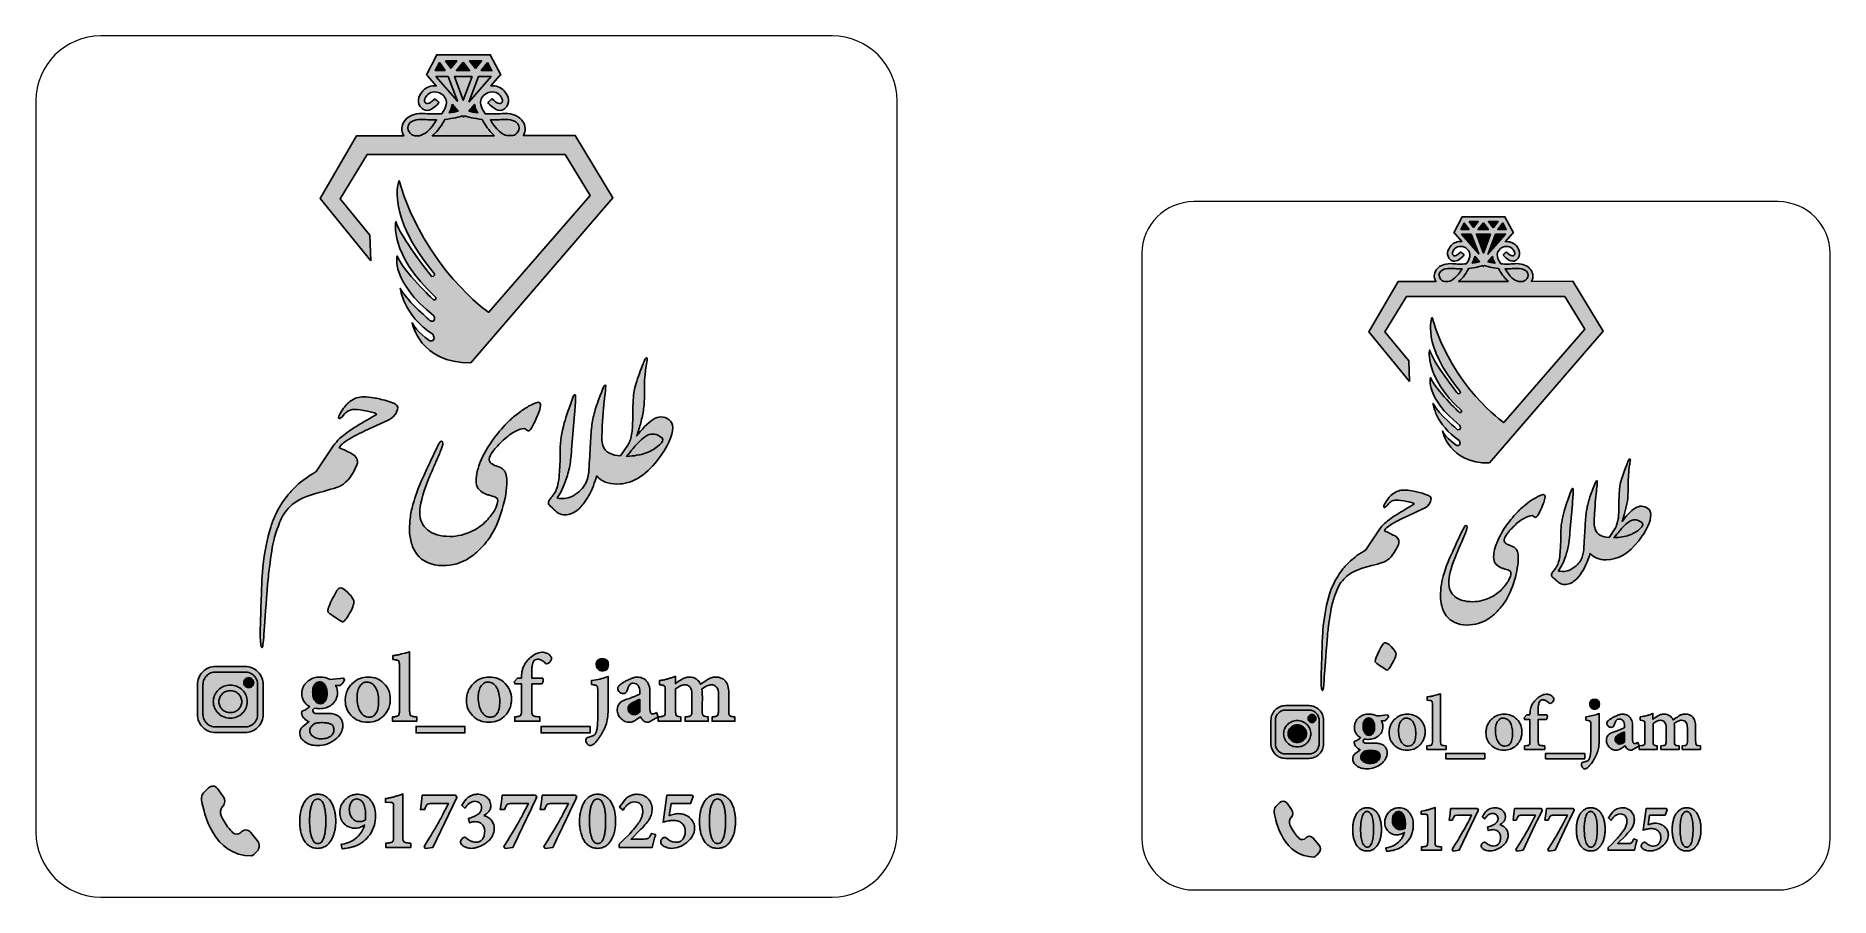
# Model space of a CAD drawing. Header units: millimetres. Extents: x -228 to -124, y -139 to -90.
import ezdxf

# ---------------------------------------------------------------- set-up
doc = ezdxf.new("R2010")
doc.units = ezdxf.units.MM
doc.header["$MEASUREMENT"] = 0
doc.layers.add('Layer 1', color=7, linetype='Continuous')

msp = doc.modelspace()

# ---------------------------------------------------------------- hatches: boundary and pattern name
at = {"layer": 'Layer 1', "true_color": 0x373435}
h = msp.add_hatch(color=250, dxfattribs=at)
edge = h.paths.add_edge_path()
edge.add_spline(control_points=[(-208.5502, -102.584), (-208.5502, -102.584), (-208.6025, -101.0864), (-208.6025, -101.0864), (-208.6025, -101.0864), (-210.3331, -98.9897), (-210.3331, -98.9897), (-210.3331, -98.9897), (-208.7651, -96.436), (-208.7651, -96.436), (-208.7651, -96.436), (-197.3218, -96.4308), (-197.3218, -96.4308), (-197.3218, -96.4308), (-195.8714, -98.8003), (-195.8714, -98.8003), (-195.8714, -98.8003), (-201.7386, -105.5556), (-201.7386, -105.5556), (-201.7386, -105.5556), (-205.4589, -102.9759), (-206.9232, -97.9499), (-206.9232, -97.9499), (-207.7507, -99.8728), (-204.8815, -103.3108), (-204.8815, -103.3108), (-204.8224, -103.493), (-205.0469, -103.4744), (-205.0469, -103.4744), (-206.8776, -101.1446), (-207.104, -100.3106), (-207.104, -100.3106), (-207.5259, -102.1669), (-204.7939, -104.689), (-204.7939, -104.689), (-204.7471, -104.8976), (-204.9338, -104.8253), (-204.9338, -104.8253), (-206.6882, -103.1767), (-207.0348, -102.2944), (-207.0348, -102.2944), (-207.4309, -103.755), (-204.9014, -105.758), (-204.9014, -105.758), (-204.7571, -106.1212), (-205.0747, -106.0666), (-205.0747, -106.0666), (-206.3874, -105.0076), (-206.8509, -104.1689), (-206.8509, -104.1689), (-206.6921, -105.7022), (-204.9556, -106.8386), (-204.9556, -106.8386), (-204.7435, -107.2653), (-205.1404, -107.2), (-205.1403, -107.2), (-205.9619, -106.6501), (-206.1633, -106.1571), (-206.1633, -106.1571), (-205.7254, -108.5227), (-202.7677, -108.4721), (-202.7677, -108.4721), (-194.5513, -98.9383), (-194.5513, -98.9383), (-194.5513, -98.9383), (-196.7289, -95.3315), (-196.7289, -95.3315), (-196.7289, -95.3315), (-199.7396, -95.3364), (-199.7396, -95.3364), (-199.6935, -95.2696), (-199.6612, -95.194), (-199.6432, -95.1137), (-199.6143, -94.9848), (-199.6222, -94.8434), (-199.6693, -94.7073), (-199.716, -94.5721), (-199.8018, -94.4413), (-199.9282, -94.3329), (-200.145, -94.1469), (-200.4825, -94.0255), (-200.9514, -94.0567), (-200.9514, -94.0567), (-200.9569, -94.0573), (-200.9569, -94.0573), (-201.1166, -94.0741), (-201.2778, -94.0824), (-201.4355, -94.0838), (-201.6074, -94.0854), (-201.7769, -94.0792), (-201.9379, -94.0683), (-202.052, -93.9163), (-202.1665, -93.7272), (-202.1998, -93.5326), (-202.2334, -93.3372), (-202.1837, -93.1328), (-201.9648, -92.951), (-201.9295, -92.9265), (-201.7288, -92.8022), (-201.4993, -92.8065), (-201.3761, -92.8087), (-201.2439, -92.8492), (-201.125, -92.9649), (-201.0626, -93.0257), (-200.9904, -93.1277), (-200.9583, -93.2285), (-200.9456, -93.2683), (-200.9392, -93.3074), (-200.9427, -93.3426), (-200.9459, -93.3744), (-200.9577, -93.4037), (-200.9808, -93.4273), (-201.0005, -93.4476), (-201.0294, -93.4649), (-201.0687, -93.4774), (-201.1032, -93.4884), (-201.1472, -93.4873), (-201.2022, -93.4662), (-201.2541, -93.4463), (-201.3156, -93.4083), (-201.3878, -93.3465), (-201.4208, -93.3183), (-201.4419, -93.2951), (-201.4573, -93.2779), (-201.532, -93.1956), (-201.5369, -93.1907), (-201.6547, -93.3015), (-201.6547, -93.3015), (-201.7354, -93.3726), (-201.7354, -93.3726), (-201.7922, -93.4303), (-201.7761, -93.4496), (-201.6888, -93.5357), (-201.4973, -93.7245), (-201.3371, -93.8234), (-201.2038, -93.8616), (-201.0291, -93.9119), (-200.8993, -93.8617), (-200.8047, -93.7732), (-200.6267, -93.6069), (-200.5685, -93.4297), (-200.5892, -93.253), (-200.6095, -93.0803), (-200.7065, -92.9101), (-200.84, -92.7523), (-201.0298, -92.528), (-201.3208, -92.437), (-201.6094, -92.4582), (-201.6094, -92.4582), (-201.1241, -91.9047), (-201.1241, -91.9047), (-201.1241, -91.9047), (-201.042, -91.8163), (-201.042, -91.8163), (-201.042, -91.8163), (-201.6464, -90.6622), (-201.6464, -90.6622), (-201.6464, -90.6622), (-203.1918, -90.6622), (-203.1918, -90.6622), (-203.1918, -90.6622), (-204.7371, -90.6622), (-204.7371, -90.6622), (-204.7371, -90.6622), (-205.3413, -91.8163), (-205.3413, -91.8163), (-205.3413, -91.8163), (-205.2595, -91.9047), (-205.2595, -91.9047), (-205.2595, -91.9047), (-204.7737, -92.4587), (-204.7737, -92.4587), (-205.0647, -92.4355), (-205.3592, -92.526), (-205.5506, -92.7523), (-205.6842, -92.9101), (-205.7812, -93.0803), (-205.8014, -93.253), (-205.8222, -93.4297), (-205.7641, -93.607), (-205.586, -93.7734), (-205.4913, -93.8617), (-205.3616, -93.9119), (-205.1869, -93.8617), (-205.0536, -93.8234), (-204.8934, -93.7245), (-204.7018, -93.5357), (-204.6145, -93.4496), (-204.5985, -93.4302), (-204.6552, -93.3726), (-204.6552, -93.3726), (-204.736, -93.3015), (-204.736, -93.3015), (-204.8539, -93.1906), (-204.8587, -93.1957), (-204.9333, -93.2781), (-204.9487, -93.2951), (-204.9699, -93.3183), (-205.0028, -93.3465), (-205.0751, -93.4083), (-205.1366, -93.4463), (-205.1884, -93.4662), (-205.2435, -93.4873), (-205.2875, -93.4884), (-205.3221, -93.4774), (-205.3612, -93.4649), (-205.3902, -93.4476), (-205.4098, -93.4273), (-205.4329, -93.4038), (-205.4447, -93.3744), (-205.4479, -93.3424), (-205.4515, -93.3074), (-205.4451, -93.2683), (-205.4324, -93.2284), (-205.4002, -93.1277), (-205.328, -93.0257), (-205.2656, -92.9649), (-205.1468, -92.8492), (-205.0146, -92.8087), (-204.8913, -92.8065), (-204.6619, -92.8022), (-204.4612, -92.9265), (-204.4259, -92.951), (-204.2069, -93.1328), (-204.1572, -93.3372), (-204.1908, -93.5326), (-204.2243, -93.7274), (-204.3388, -93.9163), (-204.4528, -94.0683), (-204.6137, -94.0792), (-204.7833, -94.0854), (-204.9552, -94.0838), (-205.1129, -94.0824), (-205.2741, -94.0741), (-205.4349, -94.057), (-205.4349, -94.057), (-205.4398, -94.0567), (-205.4398, -94.0567), (-205.9082, -94.0255), (-206.2457, -94.1469), (-206.4625, -94.3329), (-206.5889, -94.4413), (-206.6747, -94.5721), (-206.7214, -94.7073), (-206.7685, -94.8434), (-206.7764, -94.9848), (-206.7475, -95.1137), (-206.7285, -95.1986), (-206.6933, -95.2783), (-206.6429, -95.3479), (-206.6429, -95.3479), (-209.3817, -95.3526), (-209.3817, -95.3526), (-209.3817, -95.3526), (-211.491, -98.9775), (-211.491, -98.9775), (-211.491, -98.9775), (-208.5502, -102.584), (-208.5502, -102.584)], knot_values=[0, 0, 0, 0, 0.01162791, 0.01162791, 0.01162791, 0.02325581, 0.02325581, 0.02325581, 0.03488372, 0.03488372, 0.03488372, 0.04651163, 0.04651163, 0.04651163, 0.05813953, 0.05813953, 0.05813953, 0.06976744, 0.06976744, 0.06976744, 0.08139535, 0.08139535, 0.08139535, 0.09302326, 0.09302326, 0.09302326, 0.10465116, 0.10465116, 0.10465116, 0.11627907, 0.11627907, 0.11627907, 0.12790698, 0.12790698, 0.12790698, 0.13953488, 0.13953488, 0.13953488, 0.15116279, 0.15116279, 0.15116279, 0.1627907, 0.1627907, 0.1627907, 0.1744186, 0.1744186, 0.1744186, 0.18604651, 0.18604651, 0.18604651, 0.19767442, 0.19767442, 0.19767442, 0.20930233, 0.20930233, 0.20930233, 0.22093023, 0.22093023, 0.22093023, 0.23255814, 0.23255814, 0.23255814, 0.24418605, 0.24418605, 0.24418605, 0.25581395, 0.25581395, 0.25581395, 0.26744186, 0.26744186, 0.26744186, 0.27906977, 0.27906977, 0.27906977, 0.29069767, 0.29069767, 0.29069767, 0.30232558, 0.30232558, 0.30232558, 0.31395349, 0.31395349, 0.31395349, 0.3255814, 0.3255814, 0.3255814, 0.3372093, 0.3372093, 0.3372093, 0.34883721, 0.34883721, 0.34883721, 0.36046512, 0.36046512, 0.36046512, 0.37209302, 0.37209302, 0.37209302, 0.38372093, 0.38372093, 0.38372093, 0.39534884, 0.39534884, 0.39534884, 0.40697674, 0.40697674, 0.40697674, 0.41860465, 0.41860465, 0.41860465, 0.43023256, 0.43023256, 0.43023256, 0.44186047, 0.44186047, 0.44186047, 0.45348837, 0.45348837, 0.45348837, 0.46511628, 0.46511628, 0.46511628, 0.47674419, 0.47674419, 0.47674419, 0.48837209, 0.48837209, 0.48837209, 0.5, 0.5, 0.5, 0.51162791, 0.51162791, 0.51162791, 0.52325581, 0.52325581, 0.52325581, 0.53488372, 0.53488372, 0.53488372, 0.54651163, 0.54651163, 0.54651163, 0.55813953, 0.55813953, 0.55813953, 0.56976744, 0.56976744, 0.56976744, 0.58139535, 0.58139535, 0.58139535, 0.59302326, 0.59302326, 0.59302326, 0.60465116, 0.60465116, 0.60465116, 0.61627907, 0.61627907, 0.61627907, 0.62790698, 0.62790698, 0.62790698, 0.63953488, 0.63953488, 0.63953488, 0.65116279, 0.65116279, 0.65116279, 0.6627907, 0.6627907, 0.6627907, 0.6744186, 0.6744186, 0.6744186, 0.68604651, 0.68604651, 0.68604651, 0.69767442, 0.69767442, 0.69767442, 0.70930233, 0.70930233, 0.70930233, 0.72093023, 0.72093023, 0.72093023, 0.73255814, 0.73255814, 0.73255814, 0.74418605, 0.74418605, 0.74418605, 0.75581395, 0.75581395, 0.75581395, 0.76744186, 0.76744186, 0.76744186, 0.77906977, 0.77906977, 0.77906977, 0.79069767, 0.79069767, 0.79069767, 0.80232558, 0.80232558, 0.80232558, 0.81395349, 0.81395349, 0.81395349, 0.8255814, 0.8255814, 0.8255814, 0.8372093, 0.8372093, 0.8372093, 0.84883721, 0.84883721, 0.84883721, 0.86046512, 0.86046512, 0.86046512, 0.87209302, 0.87209302, 0.87209302, 0.88372093, 0.88372093, 0.88372093, 0.89534884, 0.89534884, 0.89534884, 0.90697674, 0.90697674, 0.90697674, 0.91860465, 0.91860465, 0.91860465, 0.93023256, 0.93023256, 0.93023256, 0.94186047, 0.94186047, 0.94186047, 0.95348837, 0.95348837, 0.95348837, 0.96511628, 0.96511628, 0.96511628, 0.97674419, 0.97674419, 0.97674419, 0.98837209, 0.98837209, 0.98837209, 1, 1, 1, 1], degree=3, periodic=1)
h = msp.add_hatch(color=250, dxfattribs=at)
edge = h.paths.add_edge_path()
edge.add_spline(control_points=[(-204.2467, -91.5778), (-204.2467, -91.5778), (-204.5881, -91.1136), (-204.5881, -91.1136), (-204.5881, -91.1136), (-204.8309, -91.5774), (-204.8309, -91.5774), (-204.8309, -91.5774), (-204.2467, -91.5778), (-204.2467, -91.5778)], knot_values=[0, 0, 0, 0, 0.33333333, 0.33333333, 0.33333333, 0.66666667, 0.66666667, 0.66666667, 1, 1, 1, 1], degree=3, periodic=1)
h = msp.add_hatch(color=250, dxfattribs=at)
edge = h.paths.add_edge_path()
edge.add_spline(control_points=[(-204.2432, -91.005), (-204.2432, -91.005), (-203.926, -91.4363), (-203.926, -91.4363), (-203.926, -91.4363), (-203.579, -91.005), (-203.579, -91.005), (-203.579, -91.005), (-204.2432, -91.005), (-204.2432, -91.005)], knot_values=[0, 0, 0, 0, 0.33333333, 0.33333333, 0.33333333, 0.66666667, 0.66666667, 0.66666667, 1, 1, 1, 1], degree=3, periodic=1)
h = msp.add_hatch(color=250, dxfattribs=at)
edge = h.paths.add_edge_path()
edge.add_spline(control_points=[(-203.207, -91.0883), (-203.207, -91.0883), (-203.6014, -91.5785), (-203.6014, -91.5785), (-203.6014, -91.5785), (-202.8422, -91.579), (-202.8422, -91.579), (-202.8422, -91.579), (-203.207, -91.0883), (-203.207, -91.0883)], knot_values=[0, 0, 0, 0, 0.33333333, 0.33333333, 0.33333333, 0.66666667, 0.66666667, 0.66666667, 1, 1, 1, 1], degree=3, periodic=1)
h = msp.add_hatch(color=250, dxfattribs=at)
edge = h.paths.add_edge_path()
edge.add_spline(control_points=[(-202.5051, -91.4599), (-202.5051, -91.4599), (-202.1504, -91.005), (-202.1504, -91.005), (-202.1504, -91.005), (-202.8432, -91.005), (-202.8432, -91.005), (-202.8432, -91.005), (-202.5051, -91.4599), (-202.5051, -91.4599)], knot_values=[0, 0, 0, 0, 0.33333333, 0.33333333, 0.33333333, 0.66666667, 0.66666667, 0.66666667, 1, 1, 1, 1], degree=3, periodic=1)
h = msp.add_hatch(color=250, dxfattribs=at)
edge = h.paths.add_edge_path()
edge.add_spline(control_points=[(-201.7982, -91.1085), (-201.7982, -91.1085), (-202.1652, -91.5797), (-202.1652, -91.5797), (-202.1652, -91.5797), (-201.5511, -91.5802), (-201.5511, -91.5802), (-201.5511, -91.5802), (-201.7982, -91.1085), (-201.7982, -91.1085)], knot_values=[0, 0, 0, 0, 0.33333333, 0.33333333, 0.33333333, 0.66666667, 0.66666667, 0.66666667, 1, 1, 1, 1], degree=3, periodic=1)
h = msp.add_hatch(color=250, dxfattribs=at)
edge = h.paths.add_edge_path()
edge.add_spline(control_points=[(-204.0816, -91.9196), (-204.0816, -91.9196), (-204.7902, -91.9191), (-204.7902, -91.9191), (-204.7902, -91.9191), (-203.5474, -93.3481), (-203.5474, -93.3481), (-203.5474, -93.3481), (-204.0816, -91.9196), (-204.0816, -91.9196)], knot_values=[0, 0, 0, 0, 0.33333333, 0.33333333, 0.33333333, 0.66666667, 0.66666667, 0.66666667, 1, 1, 1, 1], degree=3, periodic=1)
h = msp.add_hatch(color=250, dxfattribs=at)
edge = h.paths.add_edge_path()
edge.add_spline(control_points=[(-202.6945, -91.9208), (-202.6945, -91.9208), (-203.7167, -91.92), (-203.7167, -91.92), (-203.7167, -91.92), (-203.2054, -93.287), (-203.2054, -93.287), (-203.2054, -93.287), (-202.6945, -91.9208), (-202.6945, -91.9208)], knot_values=[0, 0, 0, 0, 0.33333333, 0.33333333, 0.33333333, 0.66666667, 0.66666667, 0.66666667, 1, 1, 1, 1], degree=3, periodic=1)
h = msp.add_hatch(color=250, dxfattribs=at)
edge = h.paths.add_edge_path()
edge.add_spline(control_points=[(-202.8844, -93.4035), (-202.8844, -93.4035), (-201.5957, -91.9216), (-201.5957, -91.9216), (-201.5957, -91.9216), (-202.3299, -91.9212), (-202.3299, -91.9212), (-202.3299, -91.9212), (-202.8844, -93.4035), (-202.8844, -93.4035)], knot_values=[0, 0, 0, 0, 0.33333333, 0.33333333, 0.33333333, 0.66666667, 0.66666667, 0.66666667, 1, 1, 1, 1], degree=3, periodic=1)
h = msp.add_hatch(color=250, dxfattribs=at)
edge = h.paths.add_edge_path()
edge.add_spline(control_points=[(-205.7475, -95.3465), (-205.7475, -95.3465), (-206.014, -95.347), (-206.014, -95.347), (-206.1566, -95.315), (-206.2699, -95.2311), (-206.3388, -95.1256), (-206.4306, -94.9849), (-206.4436, -94.8054), (-206.3413, -94.6612), (-206.2222, -94.4931), (-205.9484, -94.3698), (-205.4642, -94.398), (-205.3292, -94.4122), (-205.1932, -94.4205), (-205.0592, -94.424), (-204.9561, -94.4267), (-204.854, -94.4266), (-204.7539, -94.4244), (-205.1009, -95.0263), (-205.4549, -95.2857), (-205.7475, -95.3465)], knot_values=[0, 0, 0, 0, 0.14285714, 0.14285714, 0.14285714, 0.28571429, 0.28571429, 0.28571429, 0.42857143, 0.42857143, 0.42857143, 0.57142857, 0.57142857, 0.57142857, 0.71428571, 0.71428571, 0.71428571, 0.85714286, 0.85714286, 0.85714286, 1, 1, 1, 1], degree=3, periodic=1)
h = msp.add_hatch(color=250, dxfattribs=at)
edge = h.paths.add_edge_path()
edge.add_spline(control_points=[(-201.3982, -95.3393), (-201.3982, -95.3393), (-204.9997, -95.3452), (-204.9997, -95.3452), (-204.7742, -95.1609), (-204.5432, -94.885), (-204.3201, -94.482), (-204.3201, -94.482), (-204.2744, -94.3972), (-204.2744, -94.3972), (-203.8082, -94.3545), (-203.4096, -94.2425), (-203.2521, -94.1939), (-203.2521, -94.1939), (-203.1918, -94.2628), (-203.1918, -94.2628), (-203.1918, -94.2628), (-203.1328, -94.1957), (-203.1328, -94.1957), (-202.9723, -94.245), (-202.5772, -94.355), (-202.1162, -94.3972), (-202.1162, -94.3972), (-202.0705, -94.482), (-202.0705, -94.482), (-201.8499, -94.8806), (-201.6213, -95.155), (-201.3982, -95.3393)], knot_values=[0, 0, 0, 0, 0.11111111, 0.11111111, 0.11111111, 0.22222222, 0.22222222, 0.22222222, 0.33333333, 0.33333333, 0.33333333, 0.44444444, 0.44444444, 0.44444444, 0.55555556, 0.55555556, 0.55555556, 0.66666667, 0.66666667, 0.66666667, 0.77777778, 0.77777778, 0.77777778, 0.88888889, 0.88888889, 0.88888889, 1, 1, 1, 1], degree=3, periodic=1)
h = msp.add_hatch(color=250, dxfattribs=at)
edge = h.paths.add_edge_path()
edge.add_spline(control_points=[(-203.8398, -93.5237), (-203.8606, -93.6779), (-203.9172, -93.8455), (-204.0185, -94.025), (-203.8126, -93.9958), (-203.6305, -93.9516), (-203.4977, -93.9139), (-203.4977, -93.9139), (-203.8398, -93.5237), (-203.8398, -93.5237)], knot_values=[0, 0, 0, 0, 0.33333333, 0.33333333, 0.33333333, 0.66666667, 0.66666667, 0.66666667, 1, 1, 1, 1], degree=3, periodic=1)
h = msp.add_hatch(color=250, dxfattribs=at)
edge = h.paths.add_edge_path()
edge.add_spline(control_points=[(-202.8872, -93.9156), (-202.7549, -93.9529), (-202.5751, -93.9963), (-202.3722, -94.025), (-202.4718, -93.8482), (-202.5281, -93.6828), (-202.5497, -93.5306), (-202.5497, -93.5306), (-202.8872, -93.9156), (-202.8872, -93.9156)], knot_values=[0, 0, 0, 0, 0.33333333, 0.33333333, 0.33333333, 0.66666667, 0.66666667, 0.66666667, 1, 1, 1, 1], degree=3, periodic=1)
h = msp.add_hatch(color=250, dxfattribs=at)
edge = h.paths.add_edge_path()
edge.add_spline(control_points=[(-200.3399, -95.3375), (-200.3399, -95.3375), (-200.6796, -95.3381), (-200.6796, -95.3381), (-200.9649, -95.2639), (-201.304, -95.0016), (-201.6368, -94.4244), (-201.5367, -94.4266), (-201.4346, -94.4267), (-201.3315, -94.424), (-201.1976, -94.4205), (-201.0615, -94.4122), (-200.9265, -94.398), (-200.4423, -94.3698), (-200.1684, -94.4931), (-200.0494, -94.6612), (-199.947, -94.8054), (-199.9601, -94.9849), (-200.0519, -95.1256), (-200.1147, -95.2219), (-200.2145, -95.3003), (-200.3399, -95.3375)], knot_values=[0, 0, 0, 0, 0.14285714, 0.14285714, 0.14285714, 0.28571429, 0.28571429, 0.28571429, 0.42857143, 0.42857143, 0.42857143, 0.57142857, 0.57142857, 0.57142857, 0.71428571, 0.71428571, 0.71428571, 0.85714286, 0.85714286, 0.85714286, 1, 1, 1, 1], degree=3, periodic=1)
h = msp.add_hatch(color=250, dxfattribs=at)
edge = h.paths.add_edge_path()
edge.add_spline(control_points=[(-148.485, -109.5566), (-148.485, -109.5566), (-148.5268, -108.3597), (-148.5268, -108.3597), (-148.5268, -108.3597), (-149.9098, -106.6841), (-149.9098, -106.6841), (-149.9098, -106.6841), (-148.6567, -104.6432), (-148.6567, -104.6432), (-148.6567, -104.6432), (-139.5113, -104.639), (-139.5113, -104.639), (-139.5113, -104.639), (-138.3521, -106.5327), (-138.3521, -106.5327), (-138.3521, -106.5327), (-143.0412, -111.9315), (-143.0412, -111.9315), (-143.0412, -111.9315), (-146.0144, -109.8698), (-147.1847, -105.8531), (-147.1847, -105.8531), (-147.846, -107.3898), (-145.5529, -110.1375), (-145.5529, -110.1375), (-145.5057, -110.2831), (-145.6852, -110.2682), (-145.6852, -110.2682), (-147.1482, -108.4062), (-147.3291, -107.7397), (-147.3291, -107.7397), (-147.6664, -109.2232), (-145.4829, -111.2389), (-145.4829, -111.2389), (-145.4456, -111.4057), (-145.5947, -111.3478), (-145.5947, -111.3478), (-146.9968, -110.0303), (-147.2739, -109.3251), (-147.2739, -109.3251), (-147.5904, -110.4925), (-145.5689, -112.0933), (-145.5689, -112.0933), (-145.4535, -112.3835), (-145.7073, -112.3399), (-145.7073, -112.3399), (-146.7565, -111.4935), (-147.1269, -110.8232), (-147.1269, -110.8232), (-147, -112.0486), (-145.6122, -112.9568), (-145.6122, -112.9568), (-145.4426, -113.2979), (-145.7599, -113.2457), (-145.7598, -113.2457), (-146.4164, -112.8062), (-146.5773, -112.4122), (-146.5773, -112.4122), (-146.2274, -114.3028), (-143.8636, -114.2623), (-143.8636, -114.2623), (-137.2971, -106.643), (-137.2971, -106.643), (-137.2971, -106.643), (-139.0374, -103.7604), (-139.0374, -103.7604), (-139.0374, -103.7604), (-141.4436, -103.7644), (-141.4436, -103.7644), (-141.4067, -103.7109), (-141.3809, -103.6505), (-141.3665, -103.5864), (-141.3434, -103.4834), (-141.3497, -103.3704), (-141.3874, -103.2616), (-141.4247, -103.1535), (-141.4932, -103.049), (-141.5943, -102.9623), (-141.7675, -102.8137), (-142.0373, -102.7167), (-142.412, -102.7416), (-142.412, -102.7416), (-142.4164, -102.7421), (-142.4164, -102.7421), (-142.5441, -102.7555), (-142.6729, -102.7622), (-142.7989, -102.7633), (-142.9363, -102.7645), (-143.0718, -102.7596), (-143.2004, -102.7509), (-143.2916, -102.6294), (-143.3831, -102.4783), (-143.4098, -102.3228), (-143.4366, -102.1666), (-143.3969, -102.0033), (-143.2219, -101.858), (-143.1937, -101.8383), (-143.0333, -101.739), (-142.8499, -101.7424), (-142.7514, -101.7442), (-142.6458, -101.7766), (-142.5508, -101.8691), (-142.5009, -101.9177), (-142.4432, -101.9992), (-142.4175, -102.0798), (-142.4074, -102.1115), (-142.4023, -102.1428), (-142.4051, -102.1709), (-142.4077, -102.1963), (-142.417, -102.2197), (-142.4355, -102.2386), (-142.4513, -102.2548), (-142.4744, -102.2687), (-142.5058, -102.2786), (-142.5333, -102.2874), (-142.5685, -102.2866), (-142.6125, -102.2697), (-142.6539, -102.2538), (-142.7031, -102.2234), (-142.7608, -102.1741), (-142.7872, -102.1515), (-142.804, -102.1329), (-142.8164, -102.1192), (-142.8761, -102.0534), (-142.88, -102.0495), (-142.9741, -102.138), (-142.9741, -102.138), (-143.0386, -102.1949), (-143.0386, -102.1949), (-143.084, -102.241), (-143.0711, -102.2564), (-143.0014, -102.3252), (-142.8483, -102.4761), (-142.7203, -102.5552), (-142.6137, -102.5857), (-142.4741, -102.6259), (-142.3704, -102.5858), (-142.2948, -102.5151), (-142.1525, -102.3821), (-142.106, -102.2405), (-142.1226, -102.0993), (-142.1388, -101.9613), (-142.2163, -101.8253), (-142.323, -101.6991), (-142.4747, -101.5199), (-142.7073, -101.4472), (-142.9379, -101.4641), (-142.9379, -101.4641), (-142.55, -101.0217), (-142.55, -101.0217), (-142.55, -101.0217), (-142.4844, -100.9511), (-142.4844, -100.9511), (-142.4844, -100.9511), (-142.9674, -100.0287), (-142.9674, -100.0287), (-142.9674, -100.0287), (-144.2025, -100.0287), (-144.2025, -100.0287), (-144.2025, -100.0287), (-145.4375, -100.0287), (-145.4375, -100.0287), (-145.4375, -100.0287), (-145.9204, -100.9511), (-145.9204, -100.9511), (-145.9204, -100.9511), (-145.855, -101.0217), (-145.855, -101.0217), (-145.855, -101.0217), (-145.4668, -101.4645), (-145.4668, -101.4645), (-145.6994, -101.446), (-145.9347, -101.5183), (-146.0877, -101.6991), (-146.1944, -101.8253), (-146.272, -101.9613), (-146.2882, -102.0993), (-146.3047, -102.2405), (-146.2583, -102.3822), (-146.1159, -102.5152), (-146.0403, -102.5858), (-145.9366, -102.6259), (-145.797, -102.5858), (-145.6905, -102.5552), (-145.5624, -102.4761), (-145.4094, -102.3252), (-145.3396, -102.2564), (-145.3268, -102.2409), (-145.3721, -102.1949), (-145.3721, -102.1949), (-145.4367, -102.138), (-145.4367, -102.138), (-145.5309, -102.0494), (-145.5348, -102.0535), (-145.5944, -102.1194), (-145.6067, -102.1329), (-145.6236, -102.1515), (-145.6499, -102.1741), (-145.7076, -102.2234), (-145.7568, -102.2538), (-145.7982, -102.2697), (-145.8422, -102.2866), (-145.8774, -102.2874), (-145.9051, -102.2786), (-145.9363, -102.2687), (-145.9595, -102.2548), (-145.9752, -102.2386), (-145.9936, -102.2198), (-146.0031, -102.1963), (-146.0056, -102.1707), (-146.0085, -102.1428), (-146.0033, -102.1115), (-145.9932, -102.0797), (-145.9675, -101.9992), (-145.9098, -101.9177), (-145.8599, -101.8691), (-145.765, -101.7766), (-145.6593, -101.7442), (-145.5608, -101.7424), (-145.3774, -101.739), (-145.217, -101.8383), (-145.1888, -101.858), (-145.0138, -102.0033), (-144.9741, -102.1666), (-145.0009, -102.3228), (-145.0277, -102.4784), (-145.1192, -102.6294), (-145.2103, -102.7509), (-145.3389, -102.7596), (-145.4745, -102.7645), (-145.6118, -102.7633), (-145.7379, -102.7622), (-145.8667, -102.7555), (-145.9952, -102.7419), (-145.9952, -102.7419), (-145.9992, -102.7416), (-145.9992, -102.7416), (-146.3735, -102.7167), (-146.6432, -102.8137), (-146.8165, -102.9623), (-146.9175, -103.049), (-146.986, -103.1535), (-147.0234, -103.2616), (-147.061, -103.3704), (-147.0673, -103.4834), (-147.0442, -103.5864), (-147.0291, -103.6542), (-147.0009, -103.7179), (-146.9606, -103.7736), (-146.9606, -103.7736), (-149.1495, -103.7773), (-149.1495, -103.7773), (-149.1495, -103.7773), (-150.8352, -106.6743), (-150.8352, -106.6743), (-150.8352, -106.6743), (-148.485, -109.5566), (-148.485, -109.5566)], knot_values=[0, 0, 0, 0, 0.01162791, 0.01162791, 0.01162791, 0.02325581, 0.02325581, 0.02325581, 0.03488372, 0.03488372, 0.03488372, 0.04651163, 0.04651163, 0.04651163, 0.05813953, 0.05813953, 0.05813953, 0.06976744, 0.06976744, 0.06976744, 0.08139535, 0.08139535, 0.08139535, 0.09302326, 0.09302326, 0.09302326, 0.10465116, 0.10465116, 0.10465116, 0.11627907, 0.11627907, 0.11627907, 0.12790698, 0.12790698, 0.12790698, 0.13953488, 0.13953488, 0.13953488, 0.15116279, 0.15116279, 0.15116279, 0.1627907, 0.1627907, 0.1627907, 0.1744186, 0.1744186, 0.1744186, 0.18604651, 0.18604651, 0.18604651, 0.19767442, 0.19767442, 0.19767442, 0.20930233, 0.20930233, 0.20930233, 0.22093023, 0.22093023, 0.22093023, 0.23255814, 0.23255814, 0.23255814, 0.24418605, 0.24418605, 0.24418605, 0.25581395, 0.25581395, 0.25581395, 0.26744186, 0.26744186, 0.26744186, 0.27906977, 0.27906977, 0.27906977, 0.29069767, 0.29069767, 0.29069767, 0.30232558, 0.30232558, 0.30232558, 0.31395349, 0.31395349, 0.31395349, 0.3255814, 0.3255814, 0.3255814, 0.3372093, 0.3372093, 0.3372093, 0.34883721, 0.34883721, 0.34883721, 0.36046512, 0.36046512, 0.36046512, 0.37209302, 0.37209302, 0.37209302, 0.38372093, 0.38372093, 0.38372093, 0.39534884, 0.39534884, 0.39534884, 0.40697674, 0.40697674, 0.40697674, 0.41860465, 0.41860465, 0.41860465, 0.43023256, 0.43023256, 0.43023256, 0.44186047, 0.44186047, 0.44186047, 0.45348837, 0.45348837, 0.45348837, 0.46511628, 0.46511628, 0.46511628, 0.47674419, 0.47674419, 0.47674419, 0.48837209, 0.48837209, 0.48837209, 0.5, 0.5, 0.5, 0.51162791, 0.51162791, 0.51162791, 0.52325581, 0.52325581, 0.52325581, 0.53488372, 0.53488372, 0.53488372, 0.54651163, 0.54651163, 0.54651163, 0.55813953, 0.55813953, 0.55813953, 0.56976744, 0.56976744, 0.56976744, 0.58139535, 0.58139535, 0.58139535, 0.59302326, 0.59302326, 0.59302326, 0.60465116, 0.60465116, 0.60465116, 0.61627907, 0.61627907, 0.61627907, 0.62790698, 0.62790698, 0.62790698, 0.63953488, 0.63953488, 0.63953488, 0.65116279, 0.65116279, 0.65116279, 0.6627907, 0.6627907, 0.6627907, 0.6744186, 0.6744186, 0.6744186, 0.68604651, 0.68604651, 0.68604651, 0.69767442, 0.69767442, 0.69767442, 0.70930233, 0.70930233, 0.70930233, 0.72093023, 0.72093023, 0.72093023, 0.73255814, 0.73255814, 0.73255814, 0.74418605, 0.74418605, 0.74418605, 0.75581395, 0.75581395, 0.75581395, 0.76744186, 0.76744186, 0.76744186, 0.77906977, 0.77906977, 0.77906977, 0.79069767, 0.79069767, 0.79069767, 0.80232558, 0.80232558, 0.80232558, 0.81395349, 0.81395349, 0.81395349, 0.8255814, 0.8255814, 0.8255814, 0.8372093, 0.8372093, 0.8372093, 0.84883721, 0.84883721, 0.84883721, 0.86046512, 0.86046512, 0.86046512, 0.87209302, 0.87209302, 0.87209302, 0.88372093, 0.88372093, 0.88372093, 0.89534884, 0.89534884, 0.89534884, 0.90697674, 0.90697674, 0.90697674, 0.91860465, 0.91860465, 0.91860465, 0.93023256, 0.93023256, 0.93023256, 0.94186047, 0.94186047, 0.94186047, 0.95348837, 0.95348837, 0.95348837, 0.96511628, 0.96511628, 0.96511628, 0.97674419, 0.97674419, 0.97674419, 0.98837209, 0.98837209, 0.98837209, 1, 1, 1, 1], degree=3, periodic=1)
h = msp.add_hatch(color=250, dxfattribs=at)
edge = h.paths.add_edge_path()
edge.add_spline(control_points=[(-145.0456, -100.7605), (-145.0456, -100.7605), (-145.3185, -100.3895), (-145.3185, -100.3895), (-145.3185, -100.3895), (-145.5125, -100.7601), (-145.5125, -100.7601), (-145.5125, -100.7601), (-145.0456, -100.7605), (-145.0456, -100.7605)], knot_values=[0, 0, 0, 0, 0.33333333, 0.33333333, 0.33333333, 0.66666667, 0.66666667, 0.66666667, 1, 1, 1, 1], degree=3, periodic=1)
h = msp.add_hatch(color=250, dxfattribs=at)
edge = h.paths.add_edge_path()
edge.add_spline(control_points=[(-145.0428, -100.3027), (-145.0428, -100.3027), (-144.7893, -100.6474), (-144.7893, -100.6474), (-144.7893, -100.6474), (-144.512, -100.3027), (-144.512, -100.3027), (-144.512, -100.3027), (-145.0428, -100.3027), (-145.0428, -100.3027)], knot_values=[0, 0, 0, 0, 0.33333333, 0.33333333, 0.33333333, 0.66666667, 0.66666667, 0.66666667, 1, 1, 1, 1], degree=3, periodic=1)
h = msp.add_hatch(color=250, dxfattribs=at)
edge = h.paths.add_edge_path()
edge.add_spline(control_points=[(-144.2147, -100.3693), (-144.2147, -100.3693), (-144.5299, -100.7611), (-144.5299, -100.7611), (-144.5299, -100.7611), (-143.9231, -100.7615), (-143.9231, -100.7615), (-143.9231, -100.7615), (-144.2147, -100.3693), (-144.2147, -100.3693)], knot_values=[0, 0, 0, 0, 0.33333333, 0.33333333, 0.33333333, 0.66666667, 0.66666667, 0.66666667, 1, 1, 1, 1], degree=3, periodic=1)
h = msp.add_hatch(color=250, dxfattribs=at)
edge = h.paths.add_edge_path()
edge.add_spline(control_points=[(-143.6537, -100.6663), (-143.6537, -100.6663), (-143.3703, -100.3027), (-143.3703, -100.3027), (-143.3703, -100.3027), (-143.924, -100.3027), (-143.924, -100.3027), (-143.924, -100.3027), (-143.6537, -100.6663), (-143.6537, -100.6663)], knot_values=[0, 0, 0, 0, 0.33333333, 0.33333333, 0.33333333, 0.66666667, 0.66666667, 0.66666667, 1, 1, 1, 1], degree=3, periodic=1)
h = msp.add_hatch(color=250, dxfattribs=at)
edge = h.paths.add_edge_path()
edge.add_spline(control_points=[(-143.0888, -100.3855), (-143.0888, -100.3855), (-143.3821, -100.762), (-143.3821, -100.762), (-143.3821, -100.762), (-142.8913, -100.7624), (-142.8913, -100.7624), (-142.8913, -100.7624), (-143.0888, -100.3855), (-143.0888, -100.3855)], knot_values=[0, 0, 0, 0, 0.33333333, 0.33333333, 0.33333333, 0.66666667, 0.66666667, 0.66666667, 1, 1, 1, 1], degree=3, periodic=1)
h = msp.add_hatch(color=250, dxfattribs=at)
edge = h.paths.add_edge_path()
edge.add_spline(control_points=[(-144.9137, -101.0337), (-144.9137, -101.0337), (-145.48, -101.0333), (-145.48, -101.0333), (-145.48, -101.0333), (-144.4868, -102.1753), (-144.4868, -102.1753), (-144.4868, -102.1753), (-144.9137, -101.0337), (-144.9137, -101.0337)], knot_values=[0, 0, 0, 0, 0.33333333, 0.33333333, 0.33333333, 0.66666667, 0.66666667, 0.66666667, 1, 1, 1, 1], degree=3, periodic=1)
h = msp.add_hatch(color=250, dxfattribs=at)
edge = h.paths.add_edge_path()
edge.add_spline(control_points=[(-143.8051, -101.0346), (-143.8051, -101.0346), (-144.622, -101.0339), (-144.622, -101.0339), (-144.622, -101.0339), (-144.2134, -102.1265), (-144.2134, -102.1265), (-144.2134, -102.1265), (-143.8051, -101.0346), (-143.8051, -101.0346)], knot_values=[0, 0, 0, 0, 0.33333333, 0.33333333, 0.33333333, 0.66666667, 0.66666667, 0.66666667, 1, 1, 1, 1], degree=3, periodic=1)
h = msp.add_hatch(color=250, dxfattribs=at)
edge = h.paths.add_edge_path()
edge.add_spline(control_points=[(-143.9568, -102.2196), (-143.9568, -102.2196), (-142.927, -101.0353), (-142.927, -101.0353), (-142.927, -101.0353), (-143.5138, -101.0349), (-143.5138, -101.0349), (-143.5138, -101.0349), (-143.9568, -102.2196), (-143.9568, -102.2196)], knot_values=[0, 0, 0, 0, 0.33333333, 0.33333333, 0.33333333, 0.66666667, 0.66666667, 0.66666667, 1, 1, 1, 1], degree=3, periodic=1)
h = msp.add_hatch(color=250, dxfattribs=at)
edge = h.paths.add_edge_path()
edge.add_spline(control_points=[(-144.7204, -102.3157), (-144.7371, -102.4389), (-144.7823, -102.5728), (-144.8632, -102.7163), (-144.6987, -102.693), (-144.5531, -102.6576), (-144.4471, -102.6275), (-144.4471, -102.6275), (-144.7204, -102.3157), (-144.7204, -102.3157)], knot_values=[0, 0, 0, 0, 0.33333333, 0.33333333, 0.33333333, 0.66666667, 0.66666667, 0.66666667, 1, 1, 1, 1], degree=3, periodic=1)
h = msp.add_hatch(color=250, dxfattribs=at)
edge = h.paths.add_edge_path()
edge.add_spline(control_points=[(-143.9591, -102.6288), (-143.8533, -102.6587), (-143.7097, -102.6934), (-143.5475, -102.7163), (-143.6271, -102.575), (-143.6721, -102.4428), (-143.6894, -102.3212), (-143.6894, -102.3212), (-143.9591, -102.6288), (-143.9591, -102.6288)], knot_values=[0, 0, 0, 0, 0.33333333, 0.33333333, 0.33333333, 0.66666667, 0.66666667, 0.66666667, 1, 1, 1, 1], degree=3, periodic=1)
h = msp.add_hatch(color=250, dxfattribs=at)
edge = h.paths.add_edge_path()
edge.add_spline(control_points=[(-146.245, -103.7724), (-146.245, -103.7724), (-146.458, -103.7728), (-146.458, -103.7728), (-146.572, -103.7472), (-146.6625, -103.6802), (-146.7176, -103.5959), (-146.791, -103.4835), (-146.8014, -103.34), (-146.7196, -103.2247), (-146.6244, -103.0904), (-146.4056, -102.9918), (-146.0186, -103.0144), (-145.9107, -103.0258), (-145.802, -103.0324), (-145.6949, -103.0351), (-145.6126, -103.0373), (-145.531, -103.0372), (-145.451, -103.0355), (-145.7283, -103.5165), (-146.0112, -103.7238), (-146.245, -103.7724)], knot_values=[0, 0, 0, 0, 0.14285714, 0.14285714, 0.14285714, 0.28571429, 0.28571429, 0.28571429, 0.42857143, 0.42857143, 0.42857143, 0.57142857, 0.57142857, 0.57142857, 0.71428571, 0.71428571, 0.71428571, 0.85714286, 0.85714286, 0.85714286, 1, 1, 1, 1], degree=3, periodic=1)
h = msp.add_hatch(color=250, dxfattribs=at)
edge = h.paths.add_edge_path()
edge.add_spline(control_points=[(-142.7691, -103.7667), (-142.7691, -103.7667), (-145.6474, -103.7714), (-145.6474, -103.7714), (-145.4672, -103.6241), (-145.2825, -103.4036), (-145.1043, -103.0815), (-145.1043, -103.0815), (-145.0678, -103.0137), (-145.0678, -103.0137), (-144.6952, -102.9796), (-144.3766, -102.8901), (-144.2508, -102.8513), (-144.2508, -102.8513), (-144.2025, -102.9063), (-144.2025, -102.9063), (-144.2025, -102.9063), (-144.1554, -102.8527), (-144.1554, -102.8527), (-144.0271, -102.8921), (-143.7114, -102.98), (-143.343, -103.0137), (-143.343, -103.0137), (-143.3064, -103.0815), (-143.3064, -103.0815), (-143.1301, -103.4), (-142.9474, -103.6194), (-142.7691, -103.7667)], knot_values=[0, 0, 0, 0, 0.11111111, 0.11111111, 0.11111111, 0.22222222, 0.22222222, 0.22222222, 0.33333333, 0.33333333, 0.33333333, 0.44444444, 0.44444444, 0.44444444, 0.55555556, 0.55555556, 0.55555556, 0.66666667, 0.66666667, 0.66666667, 0.77777778, 0.77777778, 0.77777778, 0.88888889, 0.88888889, 0.88888889, 1, 1, 1, 1], degree=3, periodic=1)
h = msp.add_hatch(color=250, dxfattribs=at)
edge = h.paths.add_edge_path()
edge.add_spline(control_points=[(-141.9233, -103.7652), (-141.9233, -103.7652), (-142.1948, -103.7657), (-142.1948, -103.7657), (-142.4228, -103.7064), (-142.6938, -103.4968), (-142.9598, -103.0355), (-142.8798, -103.0372), (-142.7982, -103.0373), (-142.7158, -103.0351), (-142.6088, -103.0324), (-142.5, -103.0258), (-142.3921, -103.0144), (-142.0051, -102.9918), (-141.7863, -103.0904), (-141.6911, -103.2247), (-141.6093, -103.34), (-141.6198, -103.4835), (-141.6931, -103.5959), (-141.7434, -103.6728), (-141.8231, -103.7355), (-141.9233, -103.7652)], knot_values=[0, 0, 0, 0, 0.14285714, 0.14285714, 0.14285714, 0.28571429, 0.28571429, 0.28571429, 0.42857143, 0.42857143, 0.42857143, 0.57142857, 0.57142857, 0.57142857, 0.71428571, 0.71428571, 0.71428571, 0.85714286, 0.85714286, 0.85714286, 1, 1, 1, 1], degree=3, periodic=1)
h = msp.add_hatch(color=250, dxfattribs=at)
edge = h.paths.add_edge_path()
edge.add_spline(control_points=[(-195.2006, -112.8735), (-195.1894, -113.0008), (-195.1661, -113.1247), (-195.1305, -113.2449), (-195.0634, -113.4575), (-194.9363, -113.6093), (-194.7496, -113.6997), (-194.563, -113.7905), (-194.3527, -113.8439), (-194.1192, -113.8594), (-194.1192, -113.8594), (-193.6523, -113.175), (-193.6523, -113.175), (-193.5742, -113.045), (-193.5073, -112.8245), (-193.4501, -112.5129), (-193.4238, -112.3419), (-193.4085, -111.9671), (-193.4035, -111.3888), (-193.3981, -110.8102), (-193.3722, -110.3812), (-193.3254, -110.1011), (-193.274, -109.8416), (-193.1725, -109.5058), (-193.022, -109.0932), (-192.8715, -108.681), (-192.7793, -108.4421), (-192.7456, -108.3775), (-192.7116, -108.3126), (-192.6848, -108.2595), (-192.6639, -108.2176), (-192.638, -108.1763), (-192.6147, -108.1673), (-192.5938, -108.1906), (-192.5735, -108.2139), (-192.5679, -108.2542), (-192.5784, -108.3112), (-192.6356, -108.6588), (-192.6742, -108.9429), (-192.6952, -109.1631), (-192.7159, -109.3838), (-192.7252, -109.5938), (-192.7221, -109.7935), (-192.7198, -109.9933), (-192.7234, -110.2515), (-192.734, -110.5678), (-192.7443, -110.8843), (-192.7756, -111.1761), (-192.8272, -111.4431), (-192.8794, -111.7104), (-192.9441, -111.9698), (-193.022, -112.2212), (-193.1001, -112.4732), (-193.1515, -112.6325), (-193.1774, -112.6998), (-193.0533, -112.5442), (-192.9004, -112.3652), (-192.7185, -112.1627), (-192.3707, -111.7896), (-192.0569, -111.6029), (-191.7767, -111.6029), (-191.6058, -111.6029), (-191.4498, -111.6572), (-191.3099, -111.7662), (-191.1649, -111.87), (-191.0923, -112.0179), (-191.0923, -112.2095), (-191.0923, -112.7077), (-191.3854, -113.3383), (-191.9715, -114.1008), (-192.687, -115.0241), (-193.4704, -115.4854), (-194.3214, -115.4854), (-194.8346, -115.4854), (-195.2236, -115.3288), (-195.4888, -115.0153), (-195.5075, -115.0763), (-195.5257, -115.1319), (-195.5433, -115.182), (-195.5901, -115.3374), (-195.6563, -115.5206), (-195.7418, -115.7305), (-195.8278, -115.9408), (-195.9469, -116.1625), (-196.0999, -116.3959), (-196.2529, -116.6294), (-196.4072, -116.8188), (-196.5632, -116.9636), (-196.8072, -117.1714), (-197.0639, -117.2728), (-197.3336, -117.267), (-197.4735, -117.2622), (-197.6009, -117.2258), (-197.7145, -117.1584), (-197.8232, -117.0859), (-197.9246, -116.9975), (-198.018, -116.8937), (-198.1009, -116.8266), (-198.1531, -116.7824), (-198.1732, -116.7614), (-198.2464, -116.6939), (-198.2828, -116.6238), (-198.2828, -116.5515), (-198.2828, -116.4997), (-198.2569, -116.4402), (-198.2047, -116.3726), (-198.1531, -116.3051), (-198.0936, -116.2302), (-198.026, -116.1465), (-197.9946, -116.1055), (-197.9534, -116.0434), (-197.9011, -115.9598), (-197.8496, -115.8776), (-197.8042, -115.7668), (-197.7648, -115.6293), (-197.7261, -115.4923), (-197.6942, -115.3117), (-197.6677, -115.0886), (-197.6474, -114.8655), (-197.634, -114.6741), (-197.629, -114.513), (-197.629, -114.513), (-197.6131, -114.0306), (-197.6131, -114.0306), (-197.6081, -113.865), (-197.6081, -113.6909), (-197.6131, -113.5092), (-197.6032, -113.0317), (-197.5203, -112.5129), (-197.3643, -111.9526), (-197.2554, -111.5741), (-197.0817, -111.063), (-196.8434, -110.4198), (-196.8273, -110.3784), (-196.8119, -110.35), (-196.7966, -110.3342), (-196.7806, -110.3187), (-196.7677, -110.3107), (-196.7573, -110.3107), (-196.7211, -110.316), (-196.7056, -110.4147), (-196.7105, -110.6068), (-196.716, -110.7), (-196.7265, -110.8505), (-196.7418, -111.0579), (-196.7572, -111.2706), (-196.7677, -111.4057), (-196.7733, -111.4624), (-196.7733, -111.4624), (-196.9438, -113.4859), (-196.9438, -113.4859), (-196.9544, -113.7295), (-196.9833, -114.0074), (-197.0301, -114.3183), (-197.0817, -114.6193), (-197.1572, -114.9123), (-197.2557, -115.1974), (-197.3906, -115.6175), (-197.5639, -115.9782), (-197.7766, -116.2794), (-197.7667, -116.3001), (-197.725, -116.31), (-197.6524, -116.31), (-197.6524, -116.31), (-197.4577, -116.318), (-197.4577, -116.318), (-197.1725, -116.3284), (-196.8868, -116.2208), (-196.602, -115.995), (-196.3168, -115.7693), (-196.1351, -115.5309), (-196.057, -115.2791), (-195.9795, -115.0278), (-195.9378, -114.7748), (-195.9327, -114.5203), (-195.8966, -113.9349), (-195.8677, -113.425), (-195.8468, -112.9915), (-195.8265, -112.5583), (-195.7938, -112.207), (-195.7497, -111.9373), (-195.7055, -111.6676), (-195.6343, -111.3742), (-195.5361, -111.0579), (-195.4371, -110.7414), (-195.2815, -110.3318), (-195.069, -109.8285), (-195.0377, -109.7766), (-195.0094, -109.7562), (-194.9831, -109.7661), (-194.9572, -109.7766), (-194.9689, -109.9802), (-195.0179, -110.3772), (-195.0677, -110.774), (-195.1182, -111.3615), (-195.1698, -112.1394), (-195.1752, -112.3398), (-195.1856, -112.5846), (-195.2006, -112.8735)], knot_values=[0, 0, 0, 0, 0.01515152, 0.01515152, 0.01515152, 0.03030303, 0.03030303, 0.03030303, 0.04545455, 0.04545455, 0.04545455, 0.06060606, 0.06060606, 0.06060606, 0.07575758, 0.07575758, 0.07575758, 0.09090909, 0.09090909, 0.09090909, 0.10606061, 0.10606061, 0.10606061, 0.12121212, 0.12121212, 0.12121212, 0.13636364, 0.13636364, 0.13636364, 0.15151515, 0.15151515, 0.15151515, 0.16666667, 0.16666667, 0.16666667, 0.18181818, 0.18181818, 0.18181818, 0.1969697, 0.1969697, 0.1969697, 0.21212121, 0.21212121, 0.21212121, 0.22727273, 0.22727273, 0.22727273, 0.24242424, 0.24242424, 0.24242424, 0.25757576, 0.25757576, 0.25757576, 0.27272727, 0.27272727, 0.27272727, 0.28787879, 0.28787879, 0.28787879, 0.3030303, 0.3030303, 0.3030303, 0.31818182, 0.31818182, 0.31818182, 0.33333333, 0.33333333, 0.33333333, 0.34848485, 0.34848485, 0.34848485, 0.36363636, 0.36363636, 0.36363636, 0.37878788, 0.37878788, 0.37878788, 0.39393939, 0.39393939, 0.39393939, 0.40909091, 0.40909091, 0.40909091, 0.42424242, 0.42424242, 0.42424242, 0.43939394, 0.43939394, 0.43939394, 0.45454545, 0.45454545, 0.45454545, 0.46969697, 0.46969697, 0.46969697, 0.48484848, 0.48484848, 0.48484848, 0.5, 0.5, 0.5, 0.51515152, 0.51515152, 0.51515152, 0.53030303, 0.53030303, 0.53030303, 0.54545455, 0.54545455, 0.54545455, 0.56060606, 0.56060606, 0.56060606, 0.57575758, 0.57575758, 0.57575758, 0.59090909, 0.59090909, 0.59090909, 0.60606061, 0.60606061, 0.60606061, 0.62121212, 0.62121212, 0.62121212, 0.63636364, 0.63636364, 0.63636364, 0.65151515, 0.65151515, 0.65151515, 0.66666667, 0.66666667, 0.66666667, 0.68181818, 0.68181818, 0.68181818, 0.6969697, 0.6969697, 0.6969697, 0.71212121, 0.71212121, 0.71212121, 0.72727273, 0.72727273, 0.72727273, 0.74242424, 0.74242424, 0.74242424, 0.75757576, 0.75757576, 0.75757576, 0.77272727, 0.77272727, 0.77272727, 0.78787879, 0.78787879, 0.78787879, 0.8030303, 0.8030303, 0.8030303, 0.81818182, 0.81818182, 0.81818182, 0.83333333, 0.83333333, 0.83333333, 0.84848485, 0.84848485, 0.84848485, 0.86363636, 0.86363636, 0.86363636, 0.87878788, 0.87878788, 0.87878788, 0.89393939, 0.89393939, 0.89393939, 0.90909091, 0.90909091, 0.90909091, 0.92424242, 0.92424242, 0.92424242, 0.93939394, 0.93939394, 0.93939394, 0.95454545, 0.95454545, 0.95454545, 0.96969697, 0.96969697, 0.96969697, 0.98484848, 0.98484848, 0.98484848, 1, 1, 1, 1], degree=3, periodic=1)
h = msp.add_hatch(color=250, dxfattribs=at)
edge = h.paths.add_edge_path()
edge.add_spline(control_points=[(-210.709, -113.2523), (-210.709, -113.2523), (-210.708, -113.251), (-210.708, -113.251), (-210.708, -113.251), (-210.7071, -113.2499), (-210.7071, -113.2499), (-210.7071, -113.2499), (-210.7069, -113.2497), (-210.7069, -113.2497), (-210.6089, -113.121), (-210.4926, -112.9893), (-210.3588, -112.8554), (-210.084, -112.6063), (-209.7517, -112.3652), (-209.3627, -112.1318), (-208.9737, -111.8983), (-208.5922, -111.6728), (-208.2191, -111.4547), (-208.2191, -111.4031), (-208.393, -111.3407), (-208.7403, -111.268), (-209.0722, -111.2008), (-209.3239, -111.1668), (-209.4949, -111.1668), (-209.6765, -111.1668), (-209.8243, -111.2136), (-209.9387, -111.307), (-209.9697, -111.3279), (-210.0343, -111.3926), (-210.133, -111.5013), (-210.2574, -111.6415), (-210.343, -111.7038), (-210.3898, -111.6882), (-210.457, -111.6572), (-210.408, -111.5171), (-210.2419, -111.268), (-210.102, -111.04), (-209.9438, -110.8557), (-209.767, -110.7157), (-209.5182, -110.5289), (-209.2433, -110.4356), (-208.9423, -110.4356), (-208.7765, -110.4356), (-208.5898, -110.4564), (-208.3823, -110.4979), (-208.2009, -110.5289), (-207.9465, -110.586), (-207.6196, -110.6689), (-207.4743, -110.7157), (-207.3291, -110.7701), (-207.1838, -110.8323), (-207.0593, -110.8947), (-206.997, -110.9699), (-206.997, -111.0581), (-206.997, -111.2034), (-207.0545, -111.3461), (-207.1685, -111.486), (-207.2876, -111.6366), (-207.4253, -111.7429), (-207.5808, -111.8049), (-207.5808, -111.8049), (-208.6545, -112.2951), (-208.6545, -112.2951), (-208.971, -112.4404), (-209.1786, -112.5391), (-209.2773, -112.591), (-209.4226, -112.6637), (-209.596, -112.7596), (-209.7985, -112.8788), (-210.0005, -112.9982), (-210.1669, -113.1228), (-210.2965, -113.2523), (-210.2965, -113.2523), (-210.2965, -113.2524), (-210.2965, -113.2524), (-210.3382, -113.32), (-210.3641, -113.3642), (-210.3745, -113.3843), (-210.1206, -113.4881), (-209.8791, -113.605), (-209.6508, -113.7347), (-209.4277, -113.8544), (-209.3162, -114.0098), (-209.3162, -114.2014), (-209.3162, -114.2536), (-209.3316, -114.3135), (-209.363, -114.3803), (-209.6118, -114.9719), (-209.9128, -115.3689), (-210.2654, -115.571), (-210.4003, -115.6537), (-210.8259, -115.7879), (-211.5417, -115.9715), (-212.2574, -116.1558), (-212.7751, -116.388), (-213.094, -116.668), (-213.4132, -116.9483), (-213.64, -117.2542), (-213.7747, -117.5867), (-213.9098, -117.9184), (-214.0226, -118.2384), (-214.1134, -118.5475), (-214.204, -118.856), (-214.2937, -119.3603), (-214.3817, -120.0605), (-214.4702, -120.761), (-214.4577, -120.4803), (-214.5482, -121.6375), (-214.6393, -122.7936), (-214.7017, -123.634), (-214.7351, -124.1581), (-214.7689, -124.6822), (-214.8068, -124.9444), (-214.8481, -124.9444), (-214.9101, -124.9388), (-214.9441, -124.7208), (-214.9492, -124.2907), (-214.9543, -124.0831), (-214.9347, -123.3864), (-214.8909, -122.2014), (-214.847, -121.0156), (-214.881, -121.1861), (-214.7902, -120.294), (-214.6996, -119.402), (-214.5502, -118.6291), (-214.3429, -117.9754), (-214.2857, -117.763), (-214.2003, -117.5399), (-214.0861, -117.3064), (-213.8787, -116.8605), (-213.64, -116.4734), (-213.3699, -116.1465), (-213.2717, -116.0065), (-213.0927, -115.8136), (-212.8334, -115.5673), (-212.5738, -115.3208), (-212.2004, -115.0524), (-211.7128, -114.7617), (-211.7128, -114.7617), (-210.709, -113.2524), (-210.709, -113.2524), (-210.709, -113.2524), (-210.709, -113.2523), (-210.709, -113.2523)], knot_values=[0, 0, 0, 0, 0.02083333, 0.02083333, 0.02083333, 0.04166667, 0.04166667, 0.04166667, 0.0625, 0.0625, 0.0625, 0.08333333, 0.08333333, 0.08333333, 0.10416667, 0.10416667, 0.10416667, 0.125, 0.125, 0.125, 0.14583333, 0.14583333, 0.14583333, 0.16666667, 0.16666667, 0.16666667, 0.1875, 0.1875, 0.1875, 0.20833333, 0.20833333, 0.20833333, 0.22916667, 0.22916667, 0.22916667, 0.25, 0.25, 0.25, 0.27083333, 0.27083333, 0.27083333, 0.29166667, 0.29166667, 0.29166667, 0.3125, 0.3125, 0.3125, 0.33333333, 0.33333333, 0.33333333, 0.35416667, 0.35416667, 0.35416667, 0.375, 0.375, 0.375, 0.39583333, 0.39583333, 0.39583333, 0.41666667, 0.41666667, 0.41666667, 0.4375, 0.4375, 0.4375, 0.45833333, 0.45833333, 0.45833333, 0.47916667, 0.47916667, 0.47916667, 0.5, 0.5, 0.5, 0.52083333, 0.52083333, 0.52083333, 0.54166667, 0.54166667, 0.54166667, 0.5625, 0.5625, 0.5625, 0.58333333, 0.58333333, 0.58333333, 0.60416667, 0.60416667, 0.60416667, 0.625, 0.625, 0.625, 0.64583333, 0.64583333, 0.64583333, 0.66666667, 0.66666667, 0.66666667, 0.6875, 0.6875, 0.6875, 0.70833333, 0.70833333, 0.70833333, 0.72916667, 0.72916667, 0.72916667, 0.75, 0.75, 0.75, 0.77083333, 0.77083333, 0.77083333, 0.79166667, 0.79166667, 0.79166667, 0.8125, 0.8125, 0.8125, 0.83333333, 0.83333333, 0.83333333, 0.85416667, 0.85416667, 0.85416667, 0.875, 0.875, 0.875, 0.89583333, 0.89583333, 0.89583333, 0.91666667, 0.91666667, 0.91666667, 0.9375, 0.9375, 0.9375, 0.95833333, 0.95833333, 0.95833333, 0.97916667, 0.97916667, 0.97916667, 1, 1, 1, 1], degree=3, periodic=1)
h = msp.add_hatch(color=250, dxfattribs=at)
edge = h.paths.add_edge_path()
edge.add_spline(control_points=[(-198.7417, -110.9568), (-198.7625, -111.0865), (-198.7944, -111.2123), (-198.8388, -111.334), (-198.883, -111.456), (-198.9555, -111.6259), (-199.0561, -111.844), (-199.1582, -112.0617), (-199.2185, -112.1862), (-199.2393, -112.2174), (-199.3228, -112.347), (-199.3955, -112.412), (-199.4581, -112.412), (-199.5047, -112.3809), (-199.5452, -112.3512), (-199.5821, -112.3226), (-199.6177, -112.2938), (-199.6522, -112.2795), (-199.6829, -112.2795), (-199.813, -112.2795), (-199.9839, -112.333), (-200.1964, -112.4392), (-200.409, -112.5455), (-200.6424, -112.7154), (-200.8968, -112.9489), (-201.1512, -113.1823), (-201.349, -113.4004), (-201.4927, -113.6026), (-201.6353, -113.8046), (-201.7065, -113.9446), (-201.7065, -114.0227), (-201.7065, -114.1371), (-201.6698, -114.2249), (-201.5972, -114.2876), (-201.5344, -114.3343), (-201.4239, -114.3884), (-201.2629, -114.4504), (-201.102, -114.513), (-200.9952, -114.5647), (-200.9434, -114.6064), (-200.7727, -114.7255), (-200.6867, -114.9589), (-200.6867, -115.3067), (-200.6867, -115.7891), (-200.7777, -116.3402), (-200.9596, -116.9599), (-201.1414, -117.5798), (-201.3797, -118.1181), (-201.6746, -118.5746), (-201.8257, -118.7872), (-202.0015, -118.9997), (-202.2043, -119.2127), (-202.4068, -119.4254), (-202.6244, -119.6065), (-202.8579, -119.7573), (-203.3039, -120.0533), (-203.8174, -120.2007), (-204.3983, -120.2007), (-205.0573, -120.1902), (-205.5578, -119.9672), (-205.9, -119.5316), (-206.0558, -119.3086), (-206.1636, -119.0729), (-206.2232, -118.8233), (-206.2829, -118.5743), (-206.3128, -118.3386), (-206.3128, -118.1156), (-206.3128, -117.8299), (-206.292, -117.5516), (-206.2503, -117.2788), (-206.209, -117.0067), (-206.144, -116.7333), (-206.0558, -116.4581), (-205.9211, -116.0121), (-205.7575, -115.5814), (-205.5654, -115.1667), (-205.3738, -114.7514), (-205.2181, -114.4173), (-205.0987, -114.1628), (-205.0987, -114.1628), (-204.733, -113.3843), (-204.733, -113.3843), (-204.6917, -113.2966), (-204.6474, -113.2112), (-204.6008, -113.1275), (-204.554, -113.0447), (-204.5127, -113.0033), (-204.4762, -113.0033), (-204.4244, -113.0032), (-204.3975, -113.0447), (-204.3947, -113.1275), (-204.3919, -113.2112), (-204.401, -113.2733), (-204.4218, -113.3145), (-204.4788, -113.465), (-204.5281, -113.5908), (-204.5697, -113.6922), (-204.6112, -113.7929), (-204.6735, -113.9399), (-204.7565, -114.1315), (-204.8394, -114.3237), (-204.9289, -114.5313), (-205.0251, -114.7538), (-205.1207, -114.9768), (-205.2001, -115.1613), (-205.2622, -115.3067), (-205.5683, -116.1159), (-205.7213, -116.7228), (-205.7213, -117.1271), (-205.7213, -117.5528), (-205.5696, -117.8901), (-205.266, -118.1389), (-204.9626, -118.3877), (-204.5358, -118.5125), (-203.986, -118.5125), (-203.5295, -118.5125), (-203.0889, -118.4062), (-202.6635, -118.1936), (-202.3467, -118.0327), (-202.0824, -117.8379), (-201.8699, -117.61), (-201.6574, -117.3813), (-201.4951, -117.1675), (-201.3834, -116.9681), (-201.2716, -116.7683), (-201.2163, -116.5877), (-201.2163, -116.4266), (-201.2163, -116.3284), (-201.2899, -116.2559), (-201.4375, -116.2093), (-201.5861, -116.1625), (-201.6917, -116.1312), (-201.7568, -116.1159), (-201.822, -116.0999), (-201.8958, -116.0716), (-201.9782, -116.0298), (-202.1391, -115.9525), (-202.2619, -115.8552), (-202.3442, -115.7387), (-202.4277, -115.6218), (-202.4684, -115.4623), (-202.4684, -115.26), (-202.4684, -114.9535), (-202.3688, -114.5647), (-202.1698, -114.0928), (-201.9695, -113.621), (-201.6882, -113.1564), (-201.3244, -112.6998), (-201.0297, -112.3261), (-200.7593, -112.0227), (-200.516, -111.7892), (-200.3857, -111.6701), (-200.2197, -111.5341), (-200.0171, -111.3806), (-199.8156, -111.228), (-199.6177, -111.097), (-199.4261, -110.9878), (-199.1927, -110.853), (-199.0082, -110.7753), (-198.8743, -110.7543), (-198.8166, -110.7543), (-198.7773, -110.7778), (-198.7577, -110.8244), (-198.7368, -110.8711), (-198.7305, -110.9155), (-198.7417, -110.9568)], knot_values=[0, 0, 0, 0, 0.01818182, 0.01818182, 0.01818182, 0.03636364, 0.03636364, 0.03636364, 0.05454545, 0.05454545, 0.05454545, 0.07272727, 0.07272727, 0.07272727, 0.09090909, 0.09090909, 0.09090909, 0.10909091, 0.10909091, 0.10909091, 0.12727273, 0.12727273, 0.12727273, 0.14545455, 0.14545455, 0.14545455, 0.16363636, 0.16363636, 0.16363636, 0.18181818, 0.18181818, 0.18181818, 0.2, 0.2, 0.2, 0.21818182, 0.21818182, 0.21818182, 0.23636364, 0.23636364, 0.23636364, 0.25454545, 0.25454545, 0.25454545, 0.27272727, 0.27272727, 0.27272727, 0.29090909, 0.29090909, 0.29090909, 0.30909091, 0.30909091, 0.30909091, 0.32727273, 0.32727273, 0.32727273, 0.34545455, 0.34545455, 0.34545455, 0.36363636, 0.36363636, 0.36363636, 0.38181818, 0.38181818, 0.38181818, 0.4, 0.4, 0.4, 0.41818182, 0.41818182, 0.41818182, 0.43636364, 0.43636364, 0.43636364, 0.45454545, 0.45454545, 0.45454545, 0.47272727, 0.47272727, 0.47272727, 0.49090909, 0.49090909, 0.49090909, 0.50909091, 0.50909091, 0.50909091, 0.52727273, 0.52727273, 0.52727273, 0.54545455, 0.54545455, 0.54545455, 0.56363636, 0.56363636, 0.56363636, 0.58181818, 0.58181818, 0.58181818, 0.6, 0.6, 0.6, 0.61818182, 0.61818182, 0.61818182, 0.63636364, 0.63636364, 0.63636364, 0.65454545, 0.65454545, 0.65454545, 0.67272727, 0.67272727, 0.67272727, 0.69090909, 0.69090909, 0.69090909, 0.70909091, 0.70909091, 0.70909091, 0.72727273, 0.72727273, 0.72727273, 0.74545455, 0.74545455, 0.74545455, 0.76363636, 0.76363636, 0.76363636, 0.78181818, 0.78181818, 0.78181818, 0.8, 0.8, 0.8, 0.81818182, 0.81818182, 0.81818182, 0.83636364, 0.83636364, 0.83636364, 0.85454545, 0.85454545, 0.85454545, 0.87272727, 0.87272727, 0.87272727, 0.89090909, 0.89090909, 0.89090909, 0.90909091, 0.90909091, 0.90909091, 0.92727273, 0.92727273, 0.92727273, 0.94545455, 0.94545455, 0.94545455, 0.96363636, 0.96363636, 0.96363636, 0.98181818, 0.98181818, 0.98181818, 1, 1, 1, 1], degree=3, periodic=1)
h = msp.add_hatch(color=250, dxfattribs=at)
edge = h.paths.add_edge_path()
edge.add_spline(control_points=[(-191.6679, -112.9255), (-191.6679, -112.8583), (-191.73, -112.7853), (-191.8548, -112.7077), (-191.9898, -112.6297), (-192.1245, -112.591), (-192.2595, -112.591), (-192.5083, -112.5806), (-192.8093, -112.775), (-193.1621, -113.175), (-193.2659, -113.2836), (-193.4655, -113.5196), (-193.7612, -113.8825), (-193.3254, -113.8618), (-192.9661, -113.8022), (-192.6835, -113.704), (-192.4009, -113.6056), (-192.1637, -113.4753), (-191.9715, -113.315), (-191.7693, -113.1539), (-191.6679, -113.0241), (-191.6679, -112.9255)], knot_values=[0, 0, 0, 0, 0.14285714, 0.14285714, 0.14285714, 0.28571429, 0.28571429, 0.28571429, 0.42857143, 0.42857143, 0.42857143, 0.57142857, 0.57142857, 0.57142857, 0.71428571, 0.71428571, 0.71428571, 0.85714286, 0.85714286, 0.85714286, 1, 1, 1, 1], degree=3, periodic=1)
h = msp.add_hatch(color=250, dxfattribs=at)
edge = h.paths.add_edge_path()
edge.add_spline(control_points=[(-137.816, -117.7799), (-137.8071, -117.8816), (-137.7884, -117.9807), (-137.76, -118.0768), (-137.7064, -118.2466), (-137.6048, -118.368), (-137.4556, -118.4402), (-137.3064, -118.5128), (-137.1383, -118.5555), (-136.9518, -118.5678), (-136.9518, -118.5678), (-136.5786, -118.0209), (-136.5786, -118.0209), (-136.5162, -117.917), (-136.4627, -117.7408), (-136.417, -117.4918), (-136.396, -117.3551), (-136.3837, -117.0556), (-136.3798, -116.5933), (-136.3754, -116.131), (-136.3548, -115.7881), (-136.3174, -115.5642), (-136.2763, -115.3568), (-136.1951, -115.0885), (-136.0749, -114.7587), (-135.9546, -114.4293), (-135.8809, -114.2384), (-135.854, -114.1867), (-135.8268, -114.1349), (-135.8054, -114.0924), (-135.7886, -114.059), (-135.768, -114.0259), (-135.7493, -114.0188), (-135.7326, -114.0374), (-135.7164, -114.056), (-135.712, -114.0882), (-135.7204, -114.1338), (-135.7661, -114.4116), (-135.7969, -114.6386), (-135.8137, -114.8146), (-135.8303, -114.991), (-135.8377, -115.1588), (-135.8352, -115.3184), (-135.8333, -115.4781), (-135.8363, -115.6844), (-135.8447, -115.9373), (-135.853, -116.1902), (-135.878, -116.4234), (-135.9192, -116.6367), (-135.9609, -116.8504), (-136.0126, -117.0577), (-136.0749, -117.2586), (-136.1373, -117.46), (-136.1784, -117.5874), (-136.1991, -117.6411), (-136.0999, -117.5168), (-135.9777, -117.3737), (-135.8323, -117.2119), (-135.5543, -116.9137), (-135.3036, -116.7645), (-135.0796, -116.7645), (-134.9431, -116.7645), (-134.8184, -116.8079), (-134.7066, -116.895), (-134.5907, -116.978), (-134.5326, -117.0962), (-134.5326, -117.2493), (-134.5326, -117.6475), (-134.7669, -118.1514), (-135.2353, -118.7608), (-135.8072, -119.4987), (-136.4332, -119.8674), (-137.1133, -119.8674), (-137.5235, -119.8674), (-137.8344, -119.7422), (-138.0463, -119.4917), (-138.0613, -119.5404), (-138.0758, -119.5848), (-138.0899, -119.6249), (-138.1273, -119.7491), (-138.1802, -119.8955), (-138.2485, -120.0633), (-138.3173, -120.2313), (-138.4125, -120.4085), (-138.5347, -120.5951), (-138.657, -120.7816), (-138.7803, -120.933), (-138.905, -121.0487), (-139.1, -121.2148), (-139.3052, -121.2958), (-139.5207, -121.2912), (-139.6325, -121.2874), (-139.7343, -121.2583), (-139.8251, -121.2044), (-139.912, -121.1465), (-139.993, -121.0758), (-140.0677, -120.9928), (-140.1339, -120.9392), (-140.1756, -120.9039), (-140.1917, -120.8872), (-140.2502, -120.8332), (-140.2793, -120.7772), (-140.2793, -120.7194), (-140.2793, -120.678), (-140.2586, -120.6304), (-140.2169, -120.5764), (-140.1756, -120.5224), (-140.128, -120.4626), (-140.0741, -120.3957), (-140.0489, -120.3629), (-140.016, -120.3133), (-139.9743, -120.2465), (-139.933, -120.1808), (-139.8968, -120.0922), (-139.8653, -119.9824), (-139.8344, -119.8729), (-139.8089, -119.7285), (-139.7877, -119.5503), (-139.7715, -119.372), (-139.7608, -119.219), (-139.7568, -119.0902), (-139.7568, -119.0902), (-139.744, -118.7047), (-139.744, -118.7047), (-139.7401, -118.5723), (-139.7401, -118.4332), (-139.744, -118.288), (-139.7361, -117.9064), (-139.6699, -117.4918), (-139.5452, -117.044), (-139.4582, -116.7415), (-139.3193, -116.333), (-139.1289, -115.819), (-139.116, -115.7859), (-139.1038, -115.7632), (-139.0915, -115.7506), (-139.0788, -115.7382), (-139.0684, -115.7318), (-139.0601, -115.7318), (-139.0312, -115.736), (-139.0188, -115.8149), (-139.0227, -115.9684), (-139.0271, -116.0429), (-139.0355, -116.1631), (-139.0478, -116.3289), (-139.06, -116.4989), (-139.0684, -116.6069), (-139.0729, -116.6522), (-139.0729, -116.6522), (-139.2092, -118.2693), (-139.2092, -118.2693), (-139.2176, -118.4641), (-139.2407, -118.6861), (-139.2781, -118.9346), (-139.3193, -119.1752), (-139.3797, -119.4094), (-139.4584, -119.6372), (-139.5663, -119.9729), (-139.7047, -120.2612), (-139.8747, -120.5019), (-139.8668, -120.5185), (-139.8335, -120.5264), (-139.7754, -120.5264), (-139.7754, -120.5264), (-139.6199, -120.5328), (-139.6199, -120.5328), (-139.3919, -120.5411), (-139.1636, -120.4551), (-138.936, -120.2746), (-138.708, -120.0943), (-138.5628, -119.9038), (-138.5004, -119.7025), (-138.4385, -119.5016), (-138.4052, -119.2995), (-138.4011, -119.0961), (-138.3723, -118.6282), (-138.3492, -118.2207), (-138.3325, -117.8742), (-138.3163, -117.528), (-138.2901, -117.2473), (-138.2549, -117.0317), (-138.2195, -116.8162), (-138.1626, -116.5817), (-138.0841, -116.3289), (-138.005, -116.076), (-137.8807, -115.7486), (-137.7108, -115.3464), (-137.6858, -115.3049), (-137.6632, -115.2886), (-137.6422, -115.2965), (-137.6215, -115.3049), (-137.6308, -115.4676), (-137.67, -115.7849), (-137.7098, -116.102), (-137.7501, -116.5715), (-137.7914, -117.1933), (-137.7957, -117.3534), (-137.804, -117.5491), (-137.816, -117.7799)], knot_values=[0, 0, 0, 0, 0.01515152, 0.01515152, 0.01515152, 0.03030303, 0.03030303, 0.03030303, 0.04545455, 0.04545455, 0.04545455, 0.06060606, 0.06060606, 0.06060606, 0.07575758, 0.07575758, 0.07575758, 0.09090909, 0.09090909, 0.09090909, 0.10606061, 0.10606061, 0.10606061, 0.12121212, 0.12121212, 0.12121212, 0.13636364, 0.13636364, 0.13636364, 0.15151515, 0.15151515, 0.15151515, 0.16666667, 0.16666667, 0.16666667, 0.18181818, 0.18181818, 0.18181818, 0.1969697, 0.1969697, 0.1969697, 0.21212121, 0.21212121, 0.21212121, 0.22727273, 0.22727273, 0.22727273, 0.24242424, 0.24242424, 0.24242424, 0.25757576, 0.25757576, 0.25757576, 0.27272727, 0.27272727, 0.27272727, 0.28787879, 0.28787879, 0.28787879, 0.3030303, 0.3030303, 0.3030303, 0.31818182, 0.31818182, 0.31818182, 0.33333333, 0.33333333, 0.33333333, 0.34848485, 0.34848485, 0.34848485, 0.36363636, 0.36363636, 0.36363636, 0.37878788, 0.37878788, 0.37878788, 0.39393939, 0.39393939, 0.39393939, 0.40909091, 0.40909091, 0.40909091, 0.42424242, 0.42424242, 0.42424242, 0.43939394, 0.43939394, 0.43939394, 0.45454545, 0.45454545, 0.45454545, 0.46969697, 0.46969697, 0.46969697, 0.48484848, 0.48484848, 0.48484848, 0.5, 0.5, 0.5, 0.51515152, 0.51515152, 0.51515152, 0.53030303, 0.53030303, 0.53030303, 0.54545455, 0.54545455, 0.54545455, 0.56060606, 0.56060606, 0.56060606, 0.57575758, 0.57575758, 0.57575758, 0.59090909, 0.59090909, 0.59090909, 0.60606061, 0.60606061, 0.60606061, 0.62121212, 0.62121212, 0.62121212, 0.63636364, 0.63636364, 0.63636364, 0.65151515, 0.65151515, 0.65151515, 0.66666667, 0.66666667, 0.66666667, 0.68181818, 0.68181818, 0.68181818, 0.6969697, 0.6969697, 0.6969697, 0.71212121, 0.71212121, 0.71212121, 0.72727273, 0.72727273, 0.72727273, 0.74242424, 0.74242424, 0.74242424, 0.75757576, 0.75757576, 0.75757576, 0.77272727, 0.77272727, 0.77272727, 0.78787879, 0.78787879, 0.78787879, 0.8030303, 0.8030303, 0.8030303, 0.81818182, 0.81818182, 0.81818182, 0.83333333, 0.83333333, 0.83333333, 0.84848485, 0.84848485, 0.84848485, 0.86363636, 0.86363636, 0.86363636, 0.87878788, 0.87878788, 0.87878788, 0.89393939, 0.89393939, 0.89393939, 0.90909091, 0.90909091, 0.90909091, 0.92424242, 0.92424242, 0.92424242, 0.93939394, 0.93939394, 0.93939394, 0.95454545, 0.95454545, 0.95454545, 0.96969697, 0.96969697, 0.96969697, 0.98484848, 0.98484848, 0.98484848, 1, 1, 1, 1], degree=3, periodic=1)
h = msp.add_hatch(color=250, dxfattribs=at)
edge = h.paths.add_edge_path()
edge.add_spline(control_points=[(-150.2103, -118.0826), (-150.2103, -118.0826), (-150.2095, -118.0816), (-150.2095, -118.0816), (-150.2095, -118.0816), (-150.2087, -118.0807), (-150.2087, -118.0807), (-150.2087, -118.0807), (-150.2086, -118.0806), (-150.2086, -118.0806), (-150.1302, -117.9777), (-150.0373, -117.8725), (-149.9304, -117.7655), (-149.7108, -117.5664), (-149.4452, -117.3737), (-149.1343, -117.1871), (-148.8234, -117.0006), (-148.5186, -116.8204), (-148.2203, -116.646), (-148.2203, -116.6048), (-148.3593, -116.5549), (-148.6369, -116.4969), (-148.9022, -116.4431), (-149.1033, -116.416), (-149.24, -116.416), (-149.3851, -116.416), (-149.5033, -116.4533), (-149.5946, -116.528), (-149.6194, -116.5447), (-149.6711, -116.5964), (-149.7499, -116.6833), (-149.8494, -116.7954), (-149.9178, -116.8451), (-149.9551, -116.8326), (-150.0089, -116.8079), (-149.9697, -116.6959), (-149.837, -116.4969), (-149.7252, -116.3146), (-149.5987, -116.1674), (-149.4574, -116.0554), (-149.2586, -115.9061), (-149.0389, -115.8316), (-148.7983, -115.8316), (-148.6658, -115.8316), (-148.5166, -115.8482), (-148.3507, -115.8814), (-148.2058, -115.9061), (-148.0025, -115.9518), (-147.7412, -116.018), (-147.6251, -116.0554), (-147.5091, -116.0989), (-147.393, -116.1486), (-147.2934, -116.1985), (-147.2436, -116.2586), (-147.2436, -116.329), (-147.2436, -116.4452), (-147.2896, -116.5593), (-147.3807, -116.6711), (-147.4759, -116.7914), (-147.5859, -116.8764), (-147.7102, -116.9259), (-147.7102, -116.9259), (-148.5683, -117.3177), (-148.5683, -117.3177), (-148.8213, -117.4338), (-148.9872, -117.5127), (-149.066, -117.5542), (-149.1822, -117.6122), (-149.3208, -117.6889), (-149.4826, -117.7841), (-149.644, -117.8796), (-149.777, -117.9791), (-149.8806, -118.0826), (-149.8806, -118.0826), (-149.8806, -118.0828), (-149.8806, -118.0828), (-149.9139, -118.1368), (-149.9346, -118.1721), (-149.9429, -118.1882), (-149.74, -118.2711), (-149.547, -118.3646), (-149.3645, -118.4682), (-149.1863, -118.5639), (-149.0972, -118.6881), (-149.0972, -118.8412), (-149.0972, -118.8829), (-149.1094, -118.9308), (-149.1346, -118.9841), (-149.3334, -119.457), (-149.574, -119.7742), (-149.8557, -119.9358), (-149.9636, -120.0019), (-150.3037, -120.1091), (-150.8758, -120.2559), (-151.4478, -120.4031), (-151.8615, -120.5887), (-152.1164, -120.8125), (-152.3715, -121.0365), (-152.5527, -121.281), (-152.6604, -121.5467), (-152.7684, -121.8118), (-152.8585, -122.0675), (-152.9311, -122.3146), (-153.0034, -122.5611), (-153.0752, -122.9642), (-153.1455, -123.5238), (-153.2162, -124.0836), (-153.2062, -123.8593), (-153.2786, -124.7841), (-153.3513, -125.7081), (-153.4012, -126.3797), (-153.4279, -126.7986), (-153.4549, -127.2174), (-153.4852, -127.427), (-153.5182, -127.427), (-153.5678, -127.4225), (-153.5949, -127.2483), (-153.599, -126.9045), (-153.6031, -126.7386), (-153.5874, -126.1818), (-153.5524, -125.2347), (-153.5174, -124.2871), (-153.5445, -124.4233), (-153.4719, -123.7103), (-153.3996, -122.9975), (-153.2801, -122.3798), (-153.1145, -121.8573), (-153.0688, -121.6876), (-153.0005, -121.5093), (-152.9093, -121.3227), (-152.7435, -120.9663), (-152.5527, -120.657), (-152.3369, -120.3957), (-152.2584, -120.2838), (-152.1153, -120.1296), (-151.9081, -119.9329), (-151.7006, -119.7358), (-151.4022, -119.5213), (-151.0125, -119.289), (-151.0125, -119.289), (-150.2103, -118.0828), (-150.2103, -118.0828), (-150.2103, -118.0828), (-150.2103, -118.0826), (-150.2103, -118.0826)], knot_values=[0, 0, 0, 0, 0.02083333, 0.02083333, 0.02083333, 0.04166667, 0.04166667, 0.04166667, 0.0625, 0.0625, 0.0625, 0.08333333, 0.08333333, 0.08333333, 0.10416667, 0.10416667, 0.10416667, 0.125, 0.125, 0.125, 0.14583333, 0.14583333, 0.14583333, 0.16666667, 0.16666667, 0.16666667, 0.1875, 0.1875, 0.1875, 0.20833333, 0.20833333, 0.20833333, 0.22916667, 0.22916667, 0.22916667, 0.25, 0.25, 0.25, 0.27083333, 0.27083333, 0.27083333, 0.29166667, 0.29166667, 0.29166667, 0.3125, 0.3125, 0.3125, 0.33333333, 0.33333333, 0.33333333, 0.35416667, 0.35416667, 0.35416667, 0.375, 0.375, 0.375, 0.39583333, 0.39583333, 0.39583333, 0.41666667, 0.41666667, 0.41666667, 0.4375, 0.4375, 0.4375, 0.45833333, 0.45833333, 0.45833333, 0.47916667, 0.47916667, 0.47916667, 0.5, 0.5, 0.5, 0.52083333, 0.52083333, 0.52083333, 0.54166667, 0.54166667, 0.54166667, 0.5625, 0.5625, 0.5625, 0.58333333, 0.58333333, 0.58333333, 0.60416667, 0.60416667, 0.60416667, 0.625, 0.625, 0.625, 0.64583333, 0.64583333, 0.64583333, 0.66666667, 0.66666667, 0.66666667, 0.6875, 0.6875, 0.6875, 0.70833333, 0.70833333, 0.70833333, 0.72916667, 0.72916667, 0.72916667, 0.75, 0.75, 0.75, 0.77083333, 0.77083333, 0.77083333, 0.79166667, 0.79166667, 0.79166667, 0.8125, 0.8125, 0.8125, 0.83333333, 0.83333333, 0.83333333, 0.85416667, 0.85416667, 0.85416667, 0.875, 0.875, 0.875, 0.89583333, 0.89583333, 0.89583333, 0.91666667, 0.91666667, 0.91666667, 0.9375, 0.9375, 0.9375, 0.95833333, 0.95833333, 0.95833333, 0.97916667, 0.97916667, 0.97916667, 1, 1, 1, 1], degree=3, periodic=1)
h = msp.add_hatch(color=250, dxfattribs=at)
edge = h.paths.add_edge_path()
edge.add_spline(control_points=[(-140.646, -116.2481), (-140.6626, -116.3518), (-140.6882, -116.4523), (-140.7236, -116.5496), (-140.759, -116.6471), (-140.8169, -116.7829), (-140.8973, -116.9572), (-140.9789, -117.1311), (-141.0271, -117.2307), (-141.0437, -117.2556), (-141.1105, -117.3592), (-141.1685, -117.4111), (-141.2185, -117.4111), (-141.2558, -117.3862), (-141.2882, -117.3625), (-141.3177, -117.3397), (-141.3462, -117.3167), (-141.3737, -117.3052), (-141.3982, -117.3052), (-141.5022, -117.3052), (-141.6388, -117.3479), (-141.8086, -117.4328), (-141.9785, -117.5178), (-142.1651, -117.6536), (-142.3684, -117.8402), (-142.5717, -118.0267), (-142.7298, -118.2011), (-142.8447, -118.3626), (-142.9586, -118.5241), (-143.0155, -118.636), (-143.0155, -118.6984), (-143.0155, -118.7898), (-142.9862, -118.86), (-142.9281, -118.9101), (-142.878, -118.9474), (-142.7896, -118.9906), (-142.661, -119.0402), (-142.5324, -119.0902), (-142.447, -119.1315), (-142.4056, -119.1648), (-142.2692, -119.26), (-142.2004, -119.4466), (-142.2004, -119.7246), (-142.2004, -120.1101), (-142.2732, -120.5505), (-142.4185, -121.0458), (-142.5639, -121.5412), (-142.7543, -121.9714), (-142.99, -122.3363), (-143.1107, -122.5061), (-143.2512, -122.676), (-143.4133, -122.8462), (-143.5751, -123.0162), (-143.7491, -123.1609), (-143.9357, -123.2814), (-144.2921, -123.518), (-144.7025, -123.6358), (-145.1668, -123.6358), (-145.6935, -123.6274), (-146.0934, -123.4492), (-146.3669, -123.1011), (-146.4915, -122.9228), (-146.5776, -122.7344), (-146.6252, -122.535), (-146.6729, -122.336), (-146.6968, -122.1477), (-146.6968, -121.9694), (-146.6968, -121.7411), (-146.6802, -121.5186), (-146.6469, -121.3007), (-146.6139, -121.0832), (-146.5619, -120.8647), (-146.4915, -120.6447), (-146.3838, -120.2883), (-146.2531, -119.9441), (-146.0996, -119.6127), (-145.9464, -119.2807), (-145.822, -119.0137), (-145.7265, -118.8103), (-145.7265, -118.8103), (-145.4343, -118.1882), (-145.4343, -118.1882), (-145.4012, -118.1181), (-145.3659, -118.0498), (-145.3286, -117.983), (-145.2912, -117.9167), (-145.2582, -117.8837), (-145.2291, -117.8837), (-145.1876, -117.8836), (-145.1662, -117.9167), (-145.1639, -117.983), (-145.1617, -118.0498), (-145.169, -118.0995), (-145.1856, -118.1324), (-145.2311, -118.2526), (-145.2705, -118.3532), (-145.3037, -118.4342), (-145.3369, -118.5148), (-145.3867, -118.6322), (-145.453, -118.7853), (-145.5193, -118.939), (-145.5909, -119.1049), (-145.6677, -119.2826), (-145.7441, -119.4609), (-145.8076, -119.6083), (-145.8572, -119.7246), (-146.1018, -120.3712), (-146.2241, -120.8563), (-146.2241, -121.1794), (-146.2241, -121.5197), (-146.1029, -121.7892), (-145.8603, -121.988), (-145.6178, -122.1868), (-145.2767, -122.2866), (-144.8373, -122.2866), (-144.4724, -122.2866), (-144.1203, -122.2016), (-143.7803, -122.0318), (-143.5272, -121.9031), (-143.3159, -121.7475), (-143.1461, -121.5653), (-142.9762, -121.3826), (-142.8466, -121.2117), (-142.7572, -121.0523), (-142.6679, -120.8927), (-142.6237, -120.7483), (-142.6237, -120.6196), (-142.6237, -120.5411), (-142.6826, -120.4831), (-142.8005, -120.4459), (-142.9193, -120.4085), (-143.0037, -120.3835), (-143.0557, -120.3712), (-143.1078, -120.3585), (-143.1668, -120.3359), (-143.2326, -120.3024), (-143.3613, -120.2407), (-143.4594, -120.1629), (-143.5251, -120.0698), (-143.5919, -119.9764), (-143.6244, -119.8489), (-143.6244, -119.6872), (-143.6244, -119.4423), (-143.5448, -119.1315), (-143.3858, -118.7544), (-143.2257, -118.3773), (-143.0009, -118.0061), (-142.7101, -117.6411), (-142.4746, -117.3425), (-142.2585, -117.1), (-142.064, -116.9134), (-141.9599, -116.8182), (-141.8273, -116.7095), (-141.6653, -116.5868), (-141.5043, -116.4648), (-141.3462, -116.3602), (-141.193, -116.2729), (-141.0064, -116.1652), (-140.859, -116.103), (-140.752, -116.0863), (-140.7059, -116.0863), (-140.6745, -116.1051), (-140.6588, -116.1423), (-140.6421, -116.1796), (-140.6371, -116.2151), (-140.646, -116.2481)], knot_values=[0, 0, 0, 0, 0.01818182, 0.01818182, 0.01818182, 0.03636364, 0.03636364, 0.03636364, 0.05454545, 0.05454545, 0.05454545, 0.07272727, 0.07272727, 0.07272727, 0.09090909, 0.09090909, 0.09090909, 0.10909091, 0.10909091, 0.10909091, 0.12727273, 0.12727273, 0.12727273, 0.14545455, 0.14545455, 0.14545455, 0.16363636, 0.16363636, 0.16363636, 0.18181818, 0.18181818, 0.18181818, 0.2, 0.2, 0.2, 0.21818182, 0.21818182, 0.21818182, 0.23636364, 0.23636364, 0.23636364, 0.25454545, 0.25454545, 0.25454545, 0.27272727, 0.27272727, 0.27272727, 0.29090909, 0.29090909, 0.29090909, 0.30909091, 0.30909091, 0.30909091, 0.32727273, 0.32727273, 0.32727273, 0.34545455, 0.34545455, 0.34545455, 0.36363636, 0.36363636, 0.36363636, 0.38181818, 0.38181818, 0.38181818, 0.4, 0.4, 0.4, 0.41818182, 0.41818182, 0.41818182, 0.43636364, 0.43636364, 0.43636364, 0.45454545, 0.45454545, 0.45454545, 0.47272727, 0.47272727, 0.47272727, 0.49090909, 0.49090909, 0.49090909, 0.50909091, 0.50909091, 0.50909091, 0.52727273, 0.52727273, 0.52727273, 0.54545455, 0.54545455, 0.54545455, 0.56363636, 0.56363636, 0.56363636, 0.58181818, 0.58181818, 0.58181818, 0.6, 0.6, 0.6, 0.61818182, 0.61818182, 0.61818182, 0.63636364, 0.63636364, 0.63636364, 0.65454545, 0.65454545, 0.65454545, 0.67272727, 0.67272727, 0.67272727, 0.69090909, 0.69090909, 0.69090909, 0.70909091, 0.70909091, 0.70909091, 0.72727273, 0.72727273, 0.72727273, 0.74545455, 0.74545455, 0.74545455, 0.76363636, 0.76363636, 0.76363636, 0.78181818, 0.78181818, 0.78181818, 0.8, 0.8, 0.8, 0.81818182, 0.81818182, 0.81818182, 0.83636364, 0.83636364, 0.83636364, 0.85454545, 0.85454545, 0.85454545, 0.87272727, 0.87272727, 0.87272727, 0.89090909, 0.89090909, 0.89090909, 0.90909091, 0.90909091, 0.90909091, 0.92727273, 0.92727273, 0.92727273, 0.94545455, 0.94545455, 0.94545455, 0.96363636, 0.96363636, 0.96363636, 0.98181818, 0.98181818, 0.98181818, 1, 1, 1, 1], degree=3, periodic=1)
h = msp.add_hatch(color=250, dxfattribs=at)
edge = h.paths.add_edge_path()
edge.add_spline(control_points=[(-134.9927, -117.8215), (-134.9927, -117.7678), (-135.0423, -117.7095), (-135.142, -117.6475), (-135.25, -117.5851), (-135.3576, -117.5542), (-135.4655, -117.5542), (-135.6643, -117.5459), (-135.9049, -117.7012), (-136.1868, -118.0209), (-136.2698, -118.1077), (-136.4293, -118.2963), (-136.6656, -118.5864), (-136.3174, -118.5698), (-136.0302, -118.5222), (-135.8043, -118.4437), (-135.5785, -118.3651), (-135.3889, -118.2609), (-135.2353, -118.1328), (-135.0737, -118.004), (-134.9927, -117.9003), (-134.9927, -117.8215)], knot_values=[0, 0, 0, 0, 0.14285714, 0.14285714, 0.14285714, 0.28571429, 0.28571429, 0.28571429, 0.42857143, 0.42857143, 0.42857143, 0.57142857, 0.57142857, 0.57142857, 0.71428571, 0.71428571, 0.71428571, 0.85714286, 0.85714286, 0.85714286, 1, 1, 1, 1], degree=3, periodic=1)
h = msp.add_hatch(color=250, dxfattribs=at)
edge = h.paths.add_edge_path()
edge.add_spline(control_points=[(-210.7516, -122.0727), (-210.5573, -121.6912), (-210.4313, -121.5007), (-210.3741, -121.5007), (-210.2601, -121.4541), (-210.0939, -121.5404), (-209.8762, -121.7611), (-209.6584, -121.9816), (-209.5417, -122.1543), (-209.5261, -122.2785), (-209.5261, -122.4442), (-209.6169, -122.6833), (-209.7985, -122.9942), (-209.98, -123.3056), (-210.1126, -123.4611), (-210.1955, -123.4611), (-210.2264, -123.4458), (-210.3341, -123.377), (-210.5182, -123.2553), (-210.7023, -123.133), (-210.8383, -123.0408), (-210.9268, -122.9789), (-211.0046, -122.9271), (-211.0435, -122.8725), (-211.0435, -122.8153), (-211.0435, -122.701), (-210.9461, -122.4535), (-210.7516, -122.0727)], knot_values=[0, 0, 0, 0, 0.11111111, 0.11111111, 0.11111111, 0.22222222, 0.22222222, 0.22222222, 0.33333333, 0.33333333, 0.33333333, 0.44444444, 0.44444444, 0.44444444, 0.55555556, 0.55555556, 0.55555556, 0.66666667, 0.66666667, 0.66666667, 0.77777778, 0.77777778, 0.77777778, 0.88888889, 0.88888889, 0.88888889, 1, 1, 1, 1], degree=3, periodic=1)
h = msp.add_hatch(color=250, dxfattribs=at)
edge = h.paths.add_edge_path()
edge.add_spline(control_points=[(-207.2932, -129.1432), (-207.2932, -129.1432), (-207.2932, -128.9485), (-207.2932, -128.9485), (-207.2932, -128.9485), (-207.2444, -128.9431), (-207.2444, -128.9431), (-207.1594, -128.9336), (-207.0907, -128.921), (-207.0391, -128.9058), (-206.9937, -128.8925), (-206.9637, -128.8782), (-206.9496, -128.863), (-206.9343, -128.8471), (-206.9221, -128.8157), (-206.9131, -128.7695), (-206.9026, -128.7164), (-206.8973, -128.6463), (-206.8973, -128.5603), (-206.8973, -128.5603), (-206.8973, -125.9978), (-206.8973, -125.9978), (-206.8973, -125.9112), (-206.9021, -125.8418), (-206.9113, -125.7903), (-206.9193, -125.7455), (-206.9297, -125.7166), (-206.9418, -125.7034), (-206.9537, -125.6922), (-206.9815, -125.6808), (-207.0242, -125.67), (-207.0756, -125.6569), (-207.144, -125.646), (-207.2287, -125.6378), (-207.2287, -125.6378), (-207.2784, -125.6329), (-207.2784, -125.6329), (-207.2784, -125.6329), (-207.2784, -125.3999), (-207.2784, -125.3999), (-207.2784, -125.3999), (-207.2296, -125.3946), (-207.2296, -125.3946), (-207.1614, -125.387), (-207.0883, -125.376), (-207.0109, -125.3616), (-206.9342, -125.3477), (-206.8534, -125.3301), (-206.7692, -125.3097), (-206.7692, -125.3097), (-206.5679, -125.2596), (-206.5679, -125.2596), (-206.5679, -125.2596), (-206.3095, -125.1839), (-206.3095, -125.1839), (-206.3095, -125.1839), (-206.3095, -128.5603), (-206.3095, -128.5603), (-206.3095, -128.6481), (-206.304, -128.7186), (-206.2931, -128.7717), (-206.2837, -128.818), (-206.2708, -128.8495), (-206.2548, -128.8655), (-206.2397, -128.8815), (-206.2089, -128.8957), (-206.1619, -128.9085), (-206.1085, -128.9232), (-206.0371, -128.9348), (-205.9485, -128.9431), (-205.9485, -128.9431), (-205.8985, -128.9477), (-205.8985, -128.9477), (-205.8985, -128.9477), (-205.8985, -129.198), (-205.8985, -129.198), (-205.8985, -129.198), (-207.2932, -129.198), (-207.2932, -129.198), (-207.2932, -129.198), (-207.2932, -129.1432), (-207.2932, -129.1432)], knot_values=[0, 0, 0, 0, 0.03703704, 0.03703704, 0.03703704, 0.07407407, 0.07407407, 0.07407407, 0.11111111, 0.11111111, 0.11111111, 0.14814815, 0.14814815, 0.14814815, 0.18518519, 0.18518519, 0.18518519, 0.22222222, 0.22222222, 0.22222222, 0.25925926, 0.25925926, 0.25925926, 0.2962963, 0.2962963, 0.2962963, 0.33333333, 0.33333333, 0.33333333, 0.37037037, 0.37037037, 0.37037037, 0.40740741, 0.40740741, 0.40740741, 0.44444444, 0.44444444, 0.44444444, 0.48148148, 0.48148148, 0.48148148, 0.51851852, 0.51851852, 0.51851852, 0.55555556, 0.55555556, 0.55555556, 0.59259259, 0.59259259, 0.59259259, 0.62962963, 0.62962963, 0.62962963, 0.66666667, 0.66666667, 0.66666667, 0.7037037, 0.7037037, 0.7037037, 0.74074074, 0.74074074, 0.74074074, 0.77777778, 0.77777778, 0.77777778, 0.81481481, 0.81481481, 0.81481481, 0.85185185, 0.85185185, 0.85185185, 0.88888889, 0.88888889, 0.88888889, 0.92592593, 0.92592593, 0.92592593, 0.96296296, 0.96296296, 0.96296296, 1, 1, 1, 1], degree=3, periodic=1)
h = msp.add_hatch(color=250, dxfattribs=at)
edge = h.paths.add_edge_path()
edge.add_spline(control_points=[(-199.8375, -126.7055), (-199.8375, -126.7055), (-199.8375, -126.6368), (-199.8375, -126.6368), (-199.8375, -126.5514), (-199.8323, -126.4702), (-199.8221, -126.3941), (-199.8119, -126.318), (-199.7961, -126.2463), (-199.7749, -126.1795), (-199.7494, -126.1033), (-199.7276, -126.0493), (-199.6939, -125.9753), (-199.6939, -125.9753), (-199.6502, -125.8953), (-199.6502, -125.8953), (-199.6306, -125.8625), (-199.6099, -125.8304), (-199.5881, -125.8001), (-199.5881, -125.8001), (-199.5185, -125.7093), (-199.5185, -125.7093), (-199.4887, -125.6742), (-199.4569, -125.6401), (-199.4231, -125.6068), (-199.3904, -125.5749), (-199.3555, -125.5432), (-199.3183, -125.5127), (-199.217, -125.4232), (-199.1123, -125.3524), (-199.0049, -125.3013), (-198.896, -125.2497), (-198.7836, -125.217), (-198.6681, -125.2038), (-198.6681, -125.2038), (-198.6613, -125.2035), (-198.6613, -125.2035), (-198.5584, -125.2048), (-198.4659, -125.2225), (-198.385, -125.2563), (-198.3027, -125.2907), (-198.2316, -125.3418), (-198.1726, -125.4091), (-198.1368, -125.4472), (-198.1154, -125.4891), (-198.1089, -125.5344), (-198.1026, -125.5799), (-198.111, -125.628), (-198.1345, -125.6776), (-198.1477, -125.7058), (-198.1654, -125.7327), (-198.1872, -125.7582), (-198.2076, -125.7822), (-198.2331, -125.8058), (-198.2631, -125.8286), (-198.304, -125.8594), (-198.3444, -125.8733), (-198.3844, -125.8706), (-198.4256, -125.8677), (-198.4632, -125.8479), (-198.4965, -125.8112), (-198.5265, -125.7825), (-198.5573, -125.7565), (-198.5879, -125.7336), (-198.62, -125.7103), (-198.6522, -125.6897), (-198.6842, -125.6727), (-198.7232, -125.6524), (-198.7622, -125.637), (-198.8006, -125.6268), (-198.8381, -125.6169), (-198.8756, -125.6119), (-198.9123, -125.6119), (-198.9635, -125.6119), (-199.0087, -125.6232), (-199.0472, -125.6457), (-199.0867, -125.6686), (-199.1212, -125.7037), (-199.1498, -125.7503), (-199.1649, -125.774), (-199.1785, -125.8058), (-199.1905, -125.8457), (-199.2034, -125.8879), (-199.2147, -125.9392), (-199.2241, -125.9987), (-199.235, -126.0695), (-199.2428, -126.1496), (-199.247, -126.2388), (-199.2511, -126.3282), (-199.252, -126.426), (-199.2497, -126.5312), (-199.2497, -126.5312), (-199.2495, -126.7055), (-199.2495, -126.7055), (-199.2495, -126.7055), (-198.6187, -126.7055), (-198.6187, -126.7055), (-198.6187, -126.7055), (-198.6023, -126.7291), (-198.6023, -126.7291), (-198.5879, -126.7498), (-198.5793, -126.7755), (-198.5774, -126.8052), (-198.5761, -126.8301), (-198.579, -126.8592), (-198.5862, -126.8917), (-198.5937, -126.9251), (-198.6047, -126.9535), (-198.6191, -126.9766), (-198.6358, -127.0032), (-198.6567, -127.0232), (-198.6812, -127.0361), (-198.6812, -127.0361), (-198.7069, -127.0426), (-198.7069, -127.0426), (-198.7069, -127.0426), (-199.2495, -127.0426), (-199.2495, -127.0426), (-199.2495, -127.0426), (-199.2495, -128.5344), (-199.2495, -128.5344), (-199.2495, -128.6291), (-199.2434, -128.7049), (-199.2313, -128.7619), (-199.2206, -128.8117), (-199.2065, -128.8445), (-199.1895, -128.8599), (-199.1895, -128.8599), (-199.1871, -128.862), (-199.1871, -128.862), (-199.1723, -128.8771), (-199.1359, -128.892), (-199.0793, -128.9061), (-199.0153, -128.9222), (-198.9288, -128.9361), (-198.8209, -128.9471), (-198.8209, -128.9471), (-198.7717, -128.9521), (-198.7717, -128.9521), (-198.7717, -128.9521), (-198.7717, -129.198), (-198.7717, -129.198), (-198.7717, -129.198), (-200.2332, -129.198), (-200.2332, -129.198), (-200.2332, -129.198), (-200.2332, -128.9478), (-200.2332, -128.9478), (-200.2332, -128.9478), (-200.1836, -128.9431), (-200.1836, -128.9431), (-200.0992, -128.9348), (-200.0303, -128.9233), (-199.9779, -128.9092), (-199.9338, -128.8973), (-199.9038, -128.8841), (-199.8892, -128.87), (-199.8745, -128.8543), (-199.8623, -128.8233), (-199.8533, -128.7779), (-199.843, -128.7255), (-199.8376, -128.6566), (-199.8376, -128.5717), (-199.8376, -128.5717), (-199.8374, -127.0426), (-199.8374, -127.0426), (-199.8374, -127.0426), (-200.2112, -127.0426), (-200.2112, -127.0426), (-200.2112, -127.0426), (-200.2653, -126.9122), (-200.2653, -126.9122), (-200.2653, -126.9122), (-200.067, -126.7055), (-200.067, -126.7055), (-200.067, -126.7055), (-199.8375, -126.7055), (-199.8375, -126.7055)], knot_values=[0, 0, 0, 0, 0.01694915, 0.01694915, 0.01694915, 0.03389831, 0.03389831, 0.03389831, 0.05084746, 0.05084746, 0.05084746, 0.06779661, 0.06779661, 0.06779661, 0.08474576, 0.08474576, 0.08474576, 0.10169492, 0.10169492, 0.10169492, 0.11864407, 0.11864407, 0.11864407, 0.13559322, 0.13559322, 0.13559322, 0.15254237, 0.15254237, 0.15254237, 0.16949153, 0.16949153, 0.16949153, 0.18644068, 0.18644068, 0.18644068, 0.20338983, 0.20338983, 0.20338983, 0.22033898, 0.22033898, 0.22033898, 0.23728814, 0.23728814, 0.23728814, 0.25423729, 0.25423729, 0.25423729, 0.27118644, 0.27118644, 0.27118644, 0.28813559, 0.28813559, 0.28813559, 0.30508475, 0.30508475, 0.30508475, 0.3220339, 0.3220339, 0.3220339, 0.33898305, 0.33898305, 0.33898305, 0.3559322, 0.3559322, 0.3559322, 0.37288136, 0.37288136, 0.37288136, 0.38983051, 0.38983051, 0.38983051, 0.40677966, 0.40677966, 0.40677966, 0.42372881, 0.42372881, 0.42372881, 0.44067797, 0.44067797, 0.44067797, 0.45762712, 0.45762712, 0.45762712, 0.47457627, 0.47457627, 0.47457627, 0.49152542, 0.49152542, 0.49152542, 0.50847458, 0.50847458, 0.50847458, 0.52542373, 0.52542373, 0.52542373, 0.54237288, 0.54237288, 0.54237288, 0.55932203, 0.55932203, 0.55932203, 0.57627119, 0.57627119, 0.57627119, 0.59322034, 0.59322034, 0.59322034, 0.61016949, 0.61016949, 0.61016949, 0.62711864, 0.62711864, 0.62711864, 0.6440678, 0.6440678, 0.6440678, 0.66101695, 0.66101695, 0.66101695, 0.6779661, 0.6779661, 0.6779661, 0.69491525, 0.69491525, 0.69491525, 0.71186441, 0.71186441, 0.71186441, 0.72881356, 0.72881356, 0.72881356, 0.74576271, 0.74576271, 0.74576271, 0.76271186, 0.76271186, 0.76271186, 0.77966102, 0.77966102, 0.77966102, 0.79661017, 0.79661017, 0.79661017, 0.81355932, 0.81355932, 0.81355932, 0.83050847, 0.83050847, 0.83050847, 0.84745763, 0.84745763, 0.84745763, 0.86440678, 0.86440678, 0.86440678, 0.88135593, 0.88135593, 0.88135593, 0.89830508, 0.89830508, 0.89830508, 0.91525424, 0.91525424, 0.91525424, 0.93220339, 0.93220339, 0.93220339, 0.94915254, 0.94915254, 0.94915254, 0.96610169, 0.96610169, 0.96610169, 0.98305085, 0.98305085, 0.98305085, 1, 1, 1, 1], degree=3, periodic=1)
h = msp.add_hatch(color=250, dxfattribs=at)
edge = h.paths.add_edge_path()
edge.add_spline(control_points=[(-150.2443, -125.1319), (-150.089, -124.827), (-149.9883, -124.6748), (-149.9426, -124.6748), (-149.8515, -124.6375), (-149.7187, -124.7065), (-149.5447, -124.8829), (-149.3707, -125.0591), (-149.2774, -125.1971), (-149.2649, -125.2964), (-149.2649, -125.4289), (-149.3375, -125.6199), (-149.4826, -125.8684), (-149.6277, -126.1172), (-149.7336, -126.2415), (-149.7998, -126.2415), (-149.8246, -126.2293), (-149.9106, -126.1743), (-150.0578, -126.077), (-150.2049, -125.9793), (-150.3136, -125.9056), (-150.3843, -125.8561), (-150.4465, -125.8148), (-150.4776, -125.7711), (-150.4776, -125.7254), (-150.4776, -125.6341), (-150.3998, -125.4363), (-150.2443, -125.1319)], knot_values=[0, 0, 0, 0, 0.11111111, 0.11111111, 0.11111111, 0.22222222, 0.22222222, 0.22222222, 0.33333333, 0.33333333, 0.33333333, 0.44444444, 0.44444444, 0.44444444, 0.55555556, 0.55555556, 0.55555556, 0.66666667, 0.66666667, 0.66666667, 0.77777778, 0.77777778, 0.77777778, 0.88888889, 0.88888889, 0.88888889, 1, 1, 1, 1], degree=3, periodic=1)
h = msp.add_hatch(color=250, dxfattribs=at)
edge = h.paths.add_edge_path()
edge.add_spline(control_points=[(-215.827, -129.8496), (-215.827, -129.8496), (-217.5288, -129.8496), (-217.5288, -129.8496), (-217.6704, -129.8496), (-217.8062, -129.8212), (-217.9301, -129.7699), (-218.0587, -129.7167), (-218.1744, -129.6386), (-218.271, -129.5421), (-218.4608, -129.3525), (-218.5786, -129.0896), (-218.5786, -128.7997), (-218.5786, -128.7997), (-218.5786, -127.0825), (-218.5786, -127.0825), (-218.5786, -126.9409), (-218.5502, -126.8053), (-218.4989, -126.6815), (-218.4459, -126.553), (-218.3676, -126.4371), (-218.271, -126.3404), (-218.1745, -126.2438), (-218.0587, -126.1655), (-217.9301, -126.1122), (-217.8062, -126.061), (-217.6706, -126.0325), (-217.5288, -126.0325), (-217.5288, -126.0325), (-215.827, -126.0325), (-215.827, -126.0325), (-215.6852, -126.0325), (-215.5495, -126.0608), (-215.4257, -126.1121), (-215.2971, -126.1653), (-215.1813, -126.2435), (-215.0848, -126.3402), (-214.9883, -126.4369), (-214.9101, -126.553), (-214.8568, -126.6815), (-214.8056, -126.8053), (-214.7772, -126.941), (-214.7772, -127.0825), (-214.7772, -127.0825), (-214.7772, -128.7997), (-214.7772, -128.7997), (-214.7772, -128.9414), (-214.8056, -129.0772), (-214.8568, -129.2011), (-214.9099, -129.3297), (-214.988, -129.4454), (-215.0845, -129.542), (-215.1813, -129.6386), (-215.2971, -129.7167), (-215.4257, -129.7699), (-215.5495, -129.8212), (-215.6852, -129.8496), (-215.827, -129.8496)], knot_values=[0, 0, 0, 0, 0.05263158, 0.05263158, 0.05263158, 0.10526316, 0.10526316, 0.10526316, 0.15789474, 0.15789474, 0.15789474, 0.21052632, 0.21052632, 0.21052632, 0.26315789, 0.26315789, 0.26315789, 0.31578947, 0.31578947, 0.31578947, 0.36842105, 0.36842105, 0.36842105, 0.42105263, 0.42105263, 0.42105263, 0.47368421, 0.47368421, 0.47368421, 0.52631579, 0.52631579, 0.52631579, 0.57894737, 0.57894737, 0.57894737, 0.63157895, 0.63157895, 0.63157895, 0.68421053, 0.68421053, 0.68421053, 0.73684211, 0.73684211, 0.73684211, 0.78947368, 0.78947368, 0.78947368, 0.84210526, 0.84210526, 0.84210526, 0.89473684, 0.89473684, 0.89473684, 0.94736842, 0.94736842, 0.94736842, 1, 1, 1, 1], degree=3, periodic=1)
h = msp.add_hatch(color=250, dxfattribs=at)
edge = h.paths.add_edge_path()
edge.add_spline(control_points=[(-217.5288, -129.5292), (-217.5288, -129.5292), (-215.827, -129.5292), (-215.827, -129.5292), (-215.7279, -129.5292), (-215.6334, -129.5095), (-215.5477, -129.4741), (-215.459, -129.4374), (-215.3784, -129.383), (-215.311, -129.3156), (-215.2438, -129.2484), (-215.1894, -129.1678), (-215.1527, -129.0789), (-215.1172, -128.9932), (-215.0975, -128.8988), (-215.0975, -128.7997), (-215.0975, -128.7997), (-215.0975, -127.0825), (-215.0975, -127.0825), (-215.0975, -126.9833), (-215.1172, -126.8888), (-215.1527, -126.803), (-215.1894, -126.7141), (-215.2439, -126.6334), (-215.311, -126.5663), (-215.3782, -126.4992), (-215.4587, -126.4449), (-215.5481, -126.4078), (-215.6337, -126.3725), (-215.728, -126.3528), (-215.827, -126.3528), (-215.827, -126.3528), (-217.5288, -126.3528), (-217.5288, -126.3528), (-217.6277, -126.3528), (-217.722, -126.3725), (-217.8075, -126.408), (-217.8967, -126.4447), (-217.9771, -126.4991), (-218.0445, -126.5664), (-218.1119, -126.6336), (-218.1663, -126.714), (-218.203, -126.803), (-218.2384, -126.8888), (-218.2581, -126.9833), (-218.2581, -127.0825), (-218.2581, -127.0825), (-218.2581, -128.7997), (-218.2581, -128.7997), (-218.2581, -128.8988), (-218.2384, -128.9932), (-218.203, -129.0789), (-218.1663, -129.1678), (-218.1117, -129.2485), (-218.0446, -129.3156), (-217.9772, -129.383), (-217.8968, -129.4374), (-217.8079, -129.4741), (-217.7222, -129.5095), (-217.6279, -129.5292), (-217.5288, -129.5292)], knot_values=[0, 0, 0, 0, 0.05, 0.05, 0.05, 0.1, 0.1, 0.1, 0.15, 0.15, 0.15, 0.2, 0.2, 0.2, 0.25, 0.25, 0.25, 0.3, 0.3, 0.3, 0.35, 0.35, 0.35, 0.4, 0.4, 0.4, 0.45, 0.45, 0.45, 0.5, 0.5, 0.5, 0.55, 0.55, 0.55, 0.6, 0.6, 0.6, 0.65, 0.65, 0.65, 0.7, 0.7, 0.7, 0.75, 0.75, 0.75, 0.8, 0.8, 0.8, 0.85, 0.85, 0.85, 0.9, 0.9, 0.9, 0.95, 0.95, 0.95, 1, 1, 1, 1], degree=3, periodic=1)
h = msp.add_hatch(color=250, dxfattribs=at)
edge = h.paths.add_edge_path()
edge.add_spline(control_points=[(-195.4127, -126.1823), (-195.4474, -126.1479), (-195.4739, -126.1102), (-195.4916, -126.0696), (-195.5095, -126.0283), (-195.5188, -125.9843), (-195.5188, -125.9384), (-195.5188, -125.8217), (-195.4885, -125.7322), (-195.4282, -125.6704), (-195.3678, -125.6084), (-195.2799, -125.5772), (-195.1649, -125.5772), (-195.0514, -125.5772), (-194.9642, -125.6084), (-194.9042, -125.6707), (-194.845, -125.7323), (-194.8151, -125.8217), (-194.8151, -125.9384), (-194.8151, -126.0519), (-194.8458, -126.1388), (-194.9065, -126.1985), (-194.9669, -126.2582), (-195.0548, -126.288), (-195.1689, -126.288), (-195.2149, -126.288), (-195.2589, -126.2788), (-195.3002, -126.2608), (-195.3408, -126.2431), (-195.3785, -126.2168), (-195.4127, -126.1823)], knot_values=[0, 0, 0, 0, 0.1, 0.1, 0.1, 0.2, 0.2, 0.2, 0.3, 0.3, 0.3, 0.4, 0.4, 0.4, 0.5, 0.5, 0.5, 0.6, 0.6, 0.6, 0.7, 0.7, 0.7, 0.8, 0.8, 0.8, 0.9, 0.9, 0.9, 1, 1, 1, 1], degree=3, periodic=1)
h = msp.add_hatch(color=250, dxfattribs=at)
edge = h.paths.add_edge_path()
edge.add_spline(control_points=[(-215.6945, -128.064), (-215.6945, -128.1936), (-215.7214, -128.3175), (-215.7697, -128.4303), (-215.8197, -128.5473), (-215.8937, -128.6529), (-215.9849, -128.7411), (-216.0754, -128.8284), (-216.1837, -128.899), (-216.3036, -128.947), (-216.419, -128.9932), (-216.5457, -129.0189), (-216.6779, -129.0189), (-216.8101, -129.0189), (-216.9368, -128.9932), (-217.0522, -128.947), (-217.172, -128.899), (-217.2803, -128.8284), (-217.3707, -128.7412), (-217.4619, -128.6531), (-217.5359, -128.5474), (-217.5859, -128.4303), (-217.6342, -128.3175), (-217.6612, -128.1936), (-217.6612, -128.064), (-217.6612, -127.9343), (-217.6342, -127.8104), (-217.5859, -127.6976), (-217.5359, -127.5806), (-217.4621, -127.475), (-217.3707, -127.3866), (-217.2803, -127.2992), (-217.172, -127.2286), (-217.0521, -127.1805), (-216.9368, -127.1344), (-216.8101, -127.1086), (-216.6779, -127.1086), (-216.5457, -127.1086), (-216.4192, -127.1344), (-216.3037, -127.1805), (-216.184, -127.2286), (-216.0756, -127.2992), (-215.9852, -127.3866), (-215.8938, -127.4748), (-215.8199, -127.5806), (-215.7697, -127.6976), (-215.7214, -127.8104), (-215.6945, -127.9343), (-215.6945, -128.064)], knot_values=[0, 0, 0, 0, 0.0625, 0.0625, 0.0625, 0.125, 0.125, 0.125, 0.1875, 0.1875, 0.1875, 0.25, 0.25, 0.25, 0.3125, 0.3125, 0.3125, 0.375, 0.375, 0.375, 0.4375, 0.4375, 0.4375, 0.5, 0.5, 0.5, 0.5625, 0.5625, 0.5625, 0.625, 0.625, 0.625, 0.6875, 0.6875, 0.6875, 0.75, 0.75, 0.75, 0.8125, 0.8125, 0.8125, 0.875, 0.875, 0.875, 0.9375, 0.9375, 0.9375, 1, 1, 1, 1], degree=3, periodic=1)
h = msp.add_hatch(color=250, dxfattribs=at)
edge = h.paths.add_edge_path()
edge.add_spline(control_points=[(-216.2064, -128.5107), (-216.1462, -128.4527), (-216.0974, -128.383), (-216.0643, -128.3055), (-216.0325, -128.2312), (-216.0148, -128.1494), (-216.0148, -128.064), (-216.0148, -127.9785), (-216.0326, -127.8968), (-216.0644, -127.8225), (-216.0975, -127.7449), (-216.1464, -127.6751), (-216.2066, -127.617), (-216.2676, -127.558), (-216.3413, -127.51), (-216.4226, -127.4775), (-216.501, -127.4464), (-216.5873, -127.429), (-216.6779, -127.429), (-216.7686, -127.429), (-216.8549, -127.4464), (-216.9333, -127.4775), (-217.0146, -127.51), (-217.0882, -127.558), (-217.1492, -127.617), (-217.2094, -127.6751), (-217.2582, -127.7449), (-217.2914, -127.8224), (-217.323, -127.8966), (-217.3408, -127.9784), (-217.3408, -128.064), (-217.3408, -128.1496), (-217.323, -128.2315), (-217.2914, -128.3055), (-217.2582, -128.383), (-217.2094, -128.4528), (-217.1492, -128.5109), (-217.0883, -128.5697), (-217.0147, -128.6176), (-216.9333, -128.65), (-216.8549, -128.6811), (-216.7685, -128.6985), (-216.6779, -128.6985), (-216.5873, -128.6985), (-216.5008, -128.6811), (-216.4226, -128.65), (-216.3412, -128.6175), (-216.2675, -128.5697), (-216.2064, -128.5107)], knot_values=[0, 0, 0, 0, 0.0625, 0.0625, 0.0625, 0.125, 0.125, 0.125, 0.1875, 0.1875, 0.1875, 0.25, 0.25, 0.25, 0.3125, 0.3125, 0.3125, 0.375, 0.375, 0.375, 0.4375, 0.4375, 0.4375, 0.5, 0.5, 0.5, 0.5625, 0.5625, 0.5625, 0.625, 0.625, 0.625, 0.6875, 0.6875, 0.6875, 0.75, 0.75, 0.75, 0.8125, 0.8125, 0.8125, 0.875, 0.875, 0.875, 0.9375, 0.9375, 0.9375, 1, 1, 1, 1], degree=3, periodic=1)
h = msp.add_hatch(color=250, dxfattribs=at)
edge = h.paths.add_edge_path()
edge.add_spline(control_points=[(-215.3243, -126.9647), (-215.3243, -127.0441), (-215.3566, -127.1161), (-215.4083, -127.168), (-215.4602, -127.2202), (-215.5323, -127.2526), (-215.6111, -127.2526), (-215.6901, -127.2526), (-215.7621, -127.2202), (-215.8141, -127.168), (-215.8659, -127.1161), (-215.8982, -127.0441), (-215.8982, -126.9647), (-215.8982, -126.8857), (-215.866, -126.8138), (-215.8141, -126.762), (-215.7623, -126.7104), (-215.6904, -126.6782), (-215.6111, -126.6782), (-215.532, -126.6782), (-215.4602, -126.7104), (-215.4084, -126.762), (-215.3565, -126.8138), (-215.3243, -126.8857), (-215.3243, -126.9647)], knot_values=[0, 0, 0, 0, 0.125, 0.125, 0.125, 0.25, 0.25, 0.25, 0.375, 0.375, 0.375, 0.5, 0.5, 0.5, 0.625, 0.625, 0.625, 0.75, 0.75, 0.75, 0.875, 0.875, 0.875, 1, 1, 1, 1], degree=3, periodic=1)
h = msp.add_hatch(color=250, dxfattribs=at)
edge = h.paths.add_edge_path()
edge.add_spline(control_points=[(-210.0807, -126.8289), (-210.1153, -126.8994), (-210.1553, -126.9602), (-210.2, -127.0104), (-210.2462, -127.0618), (-210.2979, -127.1031), (-210.3543, -127.1331), (-210.3543, -127.1331), (-210.3826, -127.1396), (-210.3826, -127.1396), (-210.3826, -127.1396), (-210.5865, -127.13), (-210.5865, -127.13), (-210.561, -127.174), (-210.5402, -127.2206), (-210.5241, -127.2697), (-210.4962, -127.3547), (-210.482, -127.4477), (-210.482, -127.548), (-210.482, -127.6929), (-210.5103, -127.8241), (-210.5662, -127.9407), (-210.6222, -128.0575), (-210.7061, -128.1591), (-210.8173, -128.2452), (-210.9156, -128.3213), (-211.0248, -128.3785), (-211.1441, -128.4165), (-211.263, -128.4542), (-211.392, -128.4732), (-211.5305, -128.4732), (-211.5751, -128.4732), (-211.6267, -128.4706), (-211.6846, -128.4655), (-211.6846, -128.4655), (-211.8078, -128.4493), (-211.8078, -128.4493), (-211.841, -128.4738), (-211.8663, -128.4987), (-211.8833, -128.5233), (-211.9004, -128.5481), (-211.9091, -128.5731), (-211.9091, -128.5978), (-211.9091, -128.6482), (-211.8886, -128.6859), (-211.8479, -128.7105), (-211.7986, -128.7407), (-211.72, -128.7558), (-211.6128, -128.7558), (-211.6128, -128.7558), (-211.0382, -128.745), (-211.0382, -128.745), (-210.9884, -128.7449), (-210.9398, -128.7474), (-210.8922, -128.7518), (-210.845, -128.7563), (-210.8001, -128.7632), (-210.7579, -128.7722), (-210.7058, -128.7825), (-210.6563, -128.796), (-210.6104, -128.8124), (-210.5638, -128.8289), (-210.5203, -128.8488), (-210.4802, -128.8714), (-210.4802, -128.8714), (-210.4789, -128.8723), (-210.4789, -128.8723), (-210.4315, -128.9006), (-210.3891, -128.9334), (-210.3524, -128.9701), (-210.3156, -129.0072), (-210.2836, -129.0485), (-210.2579, -129.0934), (-210.2291, -129.1429), (-210.2074, -129.1982), (-210.1931, -129.2586), (-210.1791, -129.3179), (-210.1721, -129.3829), (-210.1721, -129.453), (-210.1721, -129.6043), (-210.2101, -129.748), (-210.2856, -129.8834), (-210.3599, -130.0165), (-210.4713, -130.142), (-210.6189, -130.2584), (-210.7657, -130.3742), (-210.9241, -130.4616), (-211.0936, -130.5194), (-211.2631, -130.5773), (-211.4437, -130.6065), (-211.6349, -130.6065), (-211.7883, -130.6065), (-211.9282, -130.5872), (-212.0537, -130.5488), (-212.1802, -130.5102), (-212.2924, -130.4518), (-212.3897, -130.374), (-212.4775, -130.3052), (-212.5447, -130.2299), (-212.5904, -130.149), (-212.637, -130.0666), (-212.6622, -129.9779), (-212.6648, -129.8843), (-212.6648, -129.8843), (-212.6649, -129.8828), (-212.6649, -129.8828), (-212.6649, -129.8128), (-212.651, -129.7476), (-212.6234, -129.688), (-212.5957, -129.629), (-212.5552, -129.5759), (-212.5013, -129.5287), (-212.5013, -129.5287), (-212.4061, -129.4441), (-212.4061, -129.4441), (-212.4061, -129.4441), (-212.2782, -129.3393), (-212.2782, -129.3393), (-212.2782, -129.3393), (-212.1314, -129.2251), (-212.1314, -129.2251), (-212.192, -129.2003), (-212.2469, -129.1704), (-212.2956, -129.1353), (-212.3697, -129.0819), (-212.4301, -129.0159), (-212.4759, -128.9386), (-212.5081, -128.8914), (-212.5305, -128.8443), (-212.5426, -128.798), (-212.5553, -128.7491), (-212.5572, -128.7012), (-212.5482, -128.6547), (-212.5482, -128.6547), (-212.5422, -128.6236), (-212.5422, -128.6236), (-212.5422, -128.6236), (-212.5123, -128.6132), (-212.5123, -128.6132), (-212.4612, -128.5955), (-212.4117, -128.5741), (-212.3646, -128.5495), (-212.3182, -128.5252), (-212.2723, -128.4965), (-212.2278, -128.464), (-212.2278, -128.464), (-212.2256, -128.4626), (-212.2256, -128.4626), (-212.1866, -128.4367), (-212.1518, -128.4102), (-212.1219, -128.3837), (-212.1219, -128.3837), (-212.0912, -128.3549), (-212.0912, -128.3549), (-212.1392, -128.3302), (-212.184, -128.3013), (-212.2258, -128.2682), (-212.2868, -128.2197), (-212.3415, -128.162), (-212.3892, -128.0956), (-212.4413, -128.0237), (-212.4805, -127.9464), (-212.5065, -127.8644), (-212.5324, -127.7822), (-212.5455, -127.6952), (-212.5455, -127.604), (-212.5455, -127.5258), (-212.5367, -127.4501), (-212.5195, -127.3778), (-212.5022, -127.3054), (-212.4763, -127.2363), (-212.4419, -127.1715), (-212.4113, -127.113), (-212.3743, -127.0584), (-212.3315, -127.0084), (-212.2885, -126.9582), (-212.239, -126.9115), (-212.1838, -126.8695), (-212.081, -126.7934), (-211.9709, -126.7363), (-211.8535, -126.6984), (-211.736, -126.6606), (-211.6106, -126.6414), (-211.4781, -126.6414), (-211.4781, -126.6414), (-211.4708, -126.6414), (-211.4708, -126.6414), (-211.3769, -126.6414), (-211.2824, -126.6537), (-211.1881, -126.678), (-211.0994, -126.7007), (-211.0101, -126.7347), (-210.9214, -126.779), (-210.9214, -126.779), (-210.7321, -126.7656), (-210.7321, -126.7656), (-210.7321, -126.7656), (-210.3311, -126.7284), (-210.3311, -126.7284), (-210.3311, -126.7284), (-210.1266, -126.7012), (-210.1266, -126.7012), (-210.1266, -126.7012), (-210.0678, -126.8026), (-210.0678, -126.8026), (-210.0678, -126.8026), (-210.0807, -126.8289), (-210.0807, -126.8289)], knot_values=[0, 0, 0, 0, 0.01449275, 0.01449275, 0.01449275, 0.02898551, 0.02898551, 0.02898551, 0.04347826, 0.04347826, 0.04347826, 0.05797101, 0.05797101, 0.05797101, 0.07246377, 0.07246377, 0.07246377, 0.08695652, 0.08695652, 0.08695652, 0.10144928, 0.10144928, 0.10144928, 0.11594203, 0.11594203, 0.11594203, 0.13043478, 0.13043478, 0.13043478, 0.14492754, 0.14492754, 0.14492754, 0.15942029, 0.15942029, 0.15942029, 0.17391304, 0.17391304, 0.17391304, 0.1884058, 0.1884058, 0.1884058, 0.20289855, 0.20289855, 0.20289855, 0.2173913, 0.2173913, 0.2173913, 0.23188406, 0.23188406, 0.23188406, 0.24637681, 0.24637681, 0.24637681, 0.26086957, 0.26086957, 0.26086957, 0.27536232, 0.27536232, 0.27536232, 0.28985507, 0.28985507, 0.28985507, 0.30434783, 0.30434783, 0.30434783, 0.31884058, 0.31884058, 0.31884058, 0.33333333, 0.33333333, 0.33333333, 0.34782609, 0.34782609, 0.34782609, 0.36231884, 0.36231884, 0.36231884, 0.37681159, 0.37681159, 0.37681159, 0.39130435, 0.39130435, 0.39130435, 0.4057971, 0.4057971, 0.4057971, 0.42028986, 0.42028986, 0.42028986, 0.43478261, 0.43478261, 0.43478261, 0.44927536, 0.44927536, 0.44927536, 0.46376812, 0.46376812, 0.46376812, 0.47826087, 0.47826087, 0.47826087, 0.49275362, 0.49275362, 0.49275362, 0.50724638, 0.50724638, 0.50724638, 0.52173913, 0.52173913, 0.52173913, 0.53623188, 0.53623188, 0.53623188, 0.55072464, 0.55072464, 0.55072464, 0.56521739, 0.56521739, 0.56521739, 0.57971014, 0.57971014, 0.57971014, 0.5942029, 0.5942029, 0.5942029, 0.60869565, 0.60869565, 0.60869565, 0.62318841, 0.62318841, 0.62318841, 0.63768116, 0.63768116, 0.63768116, 0.65217391, 0.65217391, 0.65217391, 0.66666667, 0.66666667, 0.66666667, 0.68115942, 0.68115942, 0.68115942, 0.69565217, 0.69565217, 0.69565217, 0.71014493, 0.71014493, 0.71014493, 0.72463768, 0.72463768, 0.72463768, 0.73913043, 0.73913043, 0.73913043, 0.75362319, 0.75362319, 0.75362319, 0.76811594, 0.76811594, 0.76811594, 0.7826087, 0.7826087, 0.7826087, 0.79710145, 0.79710145, 0.79710145, 0.8115942, 0.8115942, 0.8115942, 0.82608696, 0.82608696, 0.82608696, 0.84057971, 0.84057971, 0.84057971, 0.85507246, 0.85507246, 0.85507246, 0.86956522, 0.86956522, 0.86956522, 0.88405797, 0.88405797, 0.88405797, 0.89855072, 0.89855072, 0.89855072, 0.91304348, 0.91304348, 0.91304348, 0.92753623, 0.92753623, 0.92753623, 0.94202899, 0.94202899, 0.94202899, 0.95652174, 0.95652174, 0.95652174, 0.97101449, 0.97101449, 0.97101449, 0.98550725, 0.98550725, 0.98550725, 1, 1, 1, 1], degree=3, periodic=1)
h = msp.add_hatch(color=250, dxfattribs=at)
edge = h.paths.add_edge_path()
edge.add_spline(control_points=[(-211.5305, -126.923), (-211.5814, -126.923), (-211.628, -126.9343), (-211.6702, -126.9567), (-211.7137, -126.9799), (-211.7537, -127.0151), (-211.7896, -127.0622), (-211.8314, -127.1163), (-211.8632, -127.1808), (-211.8842, -127.2549), (-211.9056, -127.3307), (-211.9165, -127.4175), (-211.9165, -127.5147), (-211.9165, -127.6172), (-211.9056, -127.7094), (-211.8839, -127.7912), (-211.8626, -127.8716), (-211.8305, -127.9423), (-211.7883, -128.0025), (-211.7465, -128.0646), (-211.6993, -128.1105), (-211.6467, -128.1401), (-211.5948, -128.1693), (-211.5359, -128.1841), (-211.4708, -128.1841), (-211.4164, -128.1833), (-211.3666, -128.171), (-211.3225, -128.148), (-211.2775, -128.1246), (-211.2365, -128.0887), (-211.2002, -128.0415), (-211.1612, -127.989), (-211.1316, -127.9257), (-211.1117, -127.8526), (-211.0914, -127.7771), (-211.0811, -127.6903), (-211.0811, -127.593), (-211.0811, -127.4916), (-211.0917, -127.3998), (-211.1129, -127.3182), (-211.1338, -127.2377), (-211.1648, -127.1664), (-211.206, -127.1042), (-211.2473, -127.0431), (-211.2949, -126.9971), (-211.348, -126.9674), (-211.4007, -126.9379), (-211.4604, -126.923), (-211.5267, -126.923), (-211.5267, -126.923), (-211.5305, -126.923), (-211.5305, -126.923)], knot_values=[0, 0, 0, 0, 0.05882353, 0.05882353, 0.05882353, 0.11764706, 0.11764706, 0.11764706, 0.17647059, 0.17647059, 0.17647059, 0.23529412, 0.23529412, 0.23529412, 0.29411765, 0.29411765, 0.29411765, 0.35294118, 0.35294118, 0.35294118, 0.41176471, 0.41176471, 0.41176471, 0.47058824, 0.47058824, 0.47058824, 0.52941176, 0.52941176, 0.52941176, 0.58823529, 0.58823529, 0.58823529, 0.64705882, 0.64705882, 0.64705882, 0.70588235, 0.70588235, 0.70588235, 0.76470588, 0.76470588, 0.76470588, 0.82352941, 0.82352941, 0.82352941, 0.88235294, 0.88235294, 0.88235294, 0.94117647, 0.94117647, 0.94117647, 1, 1, 1, 1], degree=3, periodic=1)
h = msp.add_hatch(color=250, dxfattribs=at)
edge = h.paths.add_edge_path()
edge.add_spline(control_points=[(-208.7139, -126.6414), (-208.5314, -126.6414), (-208.363, -126.6728), (-208.2099, -126.7353), (-208.0564, -126.7977), (-207.9174, -126.8918), (-207.7939, -127.0166), (-207.6719, -127.1383), (-207.58, -127.274), (-207.5187, -127.4229), (-207.4574, -127.5719), (-207.4264, -127.7335), (-207.4264, -127.9069), (-207.4264, -128.0161), (-207.4362, -128.1207), (-207.4555, -128.2198), (-207.4749, -128.3193), (-207.5043, -128.4142), (-207.5433, -128.5037), (-207.58, -128.5863), (-207.6241, -128.6629), (-207.6754, -128.733), (-207.7266, -128.8029), (-207.7857, -128.8675), (-207.8522, -128.9262), (-207.9755, -129.0376), (-208.1095, -129.1215), (-208.2537, -129.1773), (-208.3983, -129.2333), (-208.5533, -129.2615), (-208.7179, -129.2615), (-208.9139, -129.2615), (-209.0927, -129.229), (-209.2536, -129.1641), (-209.4152, -129.099), (-209.5587, -129.0013), (-209.6836, -128.8712), (-209.7993, -128.7502), (-209.8863, -128.6173), (-209.9443, -128.4734), (-210.0023, -128.3292), (-210.0314, -128.1738), (-210.0314, -128.0074), (-210.0314, -127.8984), (-210.0206, -127.793), (-209.9994, -127.6922), (-209.9781, -127.591), (-209.9459, -127.4943), (-209.903, -127.4021), (-209.8653, -127.3196), (-209.8191, -127.2429), (-209.7652, -127.1723), (-209.7108, -127.101), (-209.6486, -127.0357), (-209.5788, -126.976), (-209.4525, -126.8652), (-209.3172, -126.7816), (-209.1739, -126.7256), (-209.0296, -126.6696), (-208.8775, -126.6414), (-208.7179, -126.6414), (-208.7179, -126.6414), (-208.7139, -126.6414), (-208.7139, -126.6414)], knot_values=[0, 0, 0, 0, 0.04761905, 0.04761905, 0.04761905, 0.0952381, 0.0952381, 0.0952381, 0.14285714, 0.14285714, 0.14285714, 0.19047619, 0.19047619, 0.19047619, 0.23809524, 0.23809524, 0.23809524, 0.28571429, 0.28571429, 0.28571429, 0.33333333, 0.33333333, 0.33333333, 0.38095238, 0.38095238, 0.38095238, 0.42857143, 0.42857143, 0.42857143, 0.47619048, 0.47619048, 0.47619048, 0.52380952, 0.52380952, 0.52380952, 0.57142857, 0.57142857, 0.57142857, 0.61904762, 0.61904762, 0.61904762, 0.66666667, 0.66666667, 0.66666667, 0.71428571, 0.71428571, 0.71428571, 0.76190476, 0.76190476, 0.76190476, 0.80952381, 0.80952381, 0.80952381, 0.85714286, 0.85714286, 0.85714286, 0.9047619, 0.9047619, 0.9047619, 0.95238095, 0.95238095, 0.95238095, 1, 1, 1, 1], degree=3, periodic=1)
h = msp.add_hatch(color=250, dxfattribs=at)
edge = h.paths.add_edge_path()
edge.add_spline(control_points=[(-208.7851, -126.9346), (-208.8616, -126.9346), (-208.9319, -126.9521), (-208.9949, -126.9872), (-209.0592, -127.0229), (-209.1179, -127.0776), (-209.1703, -127.1505), (-209.2296, -127.2323), (-209.2745, -127.3285), (-209.3045, -127.4395), (-209.3351, -127.5517), (-209.3503, -127.6792), (-209.3503, -127.8211), (-209.3503, -127.9916), (-209.3338, -128.146), (-209.3007, -128.2836), (-209.2679, -128.4203), (-209.2185, -128.5419), (-209.1533, -128.6476), (-209.0881, -128.7535), (-209.0137, -128.833), (-208.9307, -128.8851), (-208.8496, -128.9359), (-208.7585, -128.9615), (-208.6579, -128.9615), (-208.5751, -128.9615), (-208.5019, -128.9461), (-208.4389, -128.9157), (-208.3761, -128.8855), (-208.3216, -128.8394), (-208.276, -128.7781), (-208.2196, -128.7032), (-208.177, -128.6045), (-208.1483, -128.4829), (-208.1188, -128.3575), (-208.104, -128.2076), (-208.104, -128.0338), (-208.104, -127.8697), (-208.1194, -127.7209), (-208.1502, -127.5883), (-208.1807, -127.4569), (-208.2263, -127.3403), (-208.2866, -127.2399), (-208.3479, -127.1367), (-208.4197, -127.0597), (-208.5016, -127.0092), (-208.582, -126.9596), (-208.6743, -126.9346), (-208.7776, -126.9346), (-208.7776, -126.9346), (-208.7851, -126.9346), (-208.7851, -126.9346)], knot_values=[0, 0, 0, 0, 0.05882353, 0.05882353, 0.05882353, 0.11764706, 0.11764706, 0.11764706, 0.17647059, 0.17647059, 0.17647059, 0.23529412, 0.23529412, 0.23529412, 0.29411765, 0.29411765, 0.29411765, 0.35294118, 0.35294118, 0.35294118, 0.41176471, 0.41176471, 0.41176471, 0.47058824, 0.47058824, 0.47058824, 0.52941176, 0.52941176, 0.52941176, 0.58823529, 0.58823529, 0.58823529, 0.64705882, 0.64705882, 0.64705882, 0.70588235, 0.70588235, 0.70588235, 0.76470588, 0.76470588, 0.76470588, 0.82352941, 0.82352941, 0.82352941, 0.88235294, 0.88235294, 0.88235294, 0.94117647, 0.94117647, 0.94117647, 1, 1, 1, 1], degree=3, periodic=1)
h = msp.add_hatch(color=250, dxfattribs=at)
edge = h.paths.add_edge_path()
edge.add_spline(control_points=[(-201.7061, -126.6414), (-201.5237, -126.6414), (-201.3553, -126.6728), (-201.2022, -126.7353), (-201.0487, -126.7977), (-200.9097, -126.8918), (-200.7862, -127.0166), (-200.6642, -127.1383), (-200.5724, -127.274), (-200.5111, -127.4228), (-200.4498, -127.5717), (-200.419, -127.7335), (-200.419, -127.9069), (-200.419, -128.0161), (-200.4288, -128.1207), (-200.4481, -128.22), (-200.4672, -128.3193), (-200.4965, -128.4141), (-200.5357, -128.5037), (-200.5719, -128.586), (-200.616, -128.6625), (-200.6672, -128.7324), (-200.7184, -128.8025), (-200.7777, -128.8674), (-200.8445, -128.9262), (-200.9678, -129.0374), (-201.1016, -129.1215), (-201.2458, -129.1773), (-201.3907, -129.2333), (-201.5458, -129.2615), (-201.7102, -129.2615), (-201.9063, -129.2615), (-202.0849, -129.229), (-202.2457, -129.1641), (-202.4073, -129.0992), (-202.5511, -129.0013), (-202.6761, -128.8712), (-202.7918, -128.7502), (-202.8787, -128.6173), (-202.9367, -128.4734), (-202.9946, -128.329), (-203.0236, -128.1736), (-203.0236, -128.0074), (-203.0236, -127.8984), (-203.013, -127.7929), (-202.9916, -127.6919), (-202.9703, -127.5909), (-202.938, -127.494), (-202.8956, -127.4021), (-202.8577, -127.3196), (-202.8114, -127.2429), (-202.7574, -127.1723), (-202.703, -127.101), (-202.6407, -127.0357), (-202.5711, -126.976), (-202.4448, -126.8652), (-202.3095, -126.7814), (-202.166, -126.7256), (-202.022, -126.6696), (-201.8697, -126.6414), (-201.7102, -126.6414), (-201.7102, -126.6414), (-201.7061, -126.6414), (-201.7061, -126.6414)], knot_values=[0, 0, 0, 0, 0.04761905, 0.04761905, 0.04761905, 0.0952381, 0.0952381, 0.0952381, 0.14285714, 0.14285714, 0.14285714, 0.19047619, 0.19047619, 0.19047619, 0.23809524, 0.23809524, 0.23809524, 0.28571429, 0.28571429, 0.28571429, 0.33333333, 0.33333333, 0.33333333, 0.38095238, 0.38095238, 0.38095238, 0.42857143, 0.42857143, 0.42857143, 0.47619048, 0.47619048, 0.47619048, 0.52380952, 0.52380952, 0.52380952, 0.57142857, 0.57142857, 0.57142857, 0.61904762, 0.61904762, 0.61904762, 0.66666667, 0.66666667, 0.66666667, 0.71428571, 0.71428571, 0.71428571, 0.76190476, 0.76190476, 0.76190476, 0.80952381, 0.80952381, 0.80952381, 0.85714286, 0.85714286, 0.85714286, 0.9047619, 0.9047619, 0.9047619, 0.95238095, 0.95238095, 0.95238095, 1, 1, 1, 1], degree=3, periodic=1)
h = msp.add_hatch(color=250, dxfattribs=at)
edge = h.paths.add_edge_path()
edge.add_spline(control_points=[(-201.7771, -126.9346), (-201.8538, -126.9346), (-201.9238, -126.9521), (-201.987, -126.9871), (-202.0515, -127.0229), (-202.1102, -127.0776), (-202.1626, -127.1505), (-202.222, -127.2324), (-202.2669, -127.3287), (-202.2967, -127.4392), (-202.3272, -127.5517), (-202.3424, -127.6792), (-202.3424, -127.8211), (-202.3424, -127.9916), (-202.3259, -128.146), (-202.2928, -128.2836), (-202.2601, -128.4203), (-202.2108, -128.5419), (-202.1456, -128.6476), (-202.0803, -128.7535), (-202.0059, -128.8331), (-201.923, -128.8851), (-201.8418, -128.9359), (-201.7506, -128.9615), (-201.6502, -128.9615), (-201.5676, -128.9615), (-201.4943, -128.9461), (-201.431, -128.9156), (-201.3683, -128.8853), (-201.3137, -128.8393), (-201.2683, -128.7781), (-201.2119, -128.7032), (-201.1693, -128.6045), (-201.1406, -128.4829), (-201.1111, -128.3575), (-201.0963, -128.2076), (-201.0963, -128.0338), (-201.0963, -127.7076), (-201.1573, -127.4426), (-201.2788, -127.2399), (-201.3404, -127.1369), (-201.4122, -127.0597), (-201.494, -127.0092), (-201.5745, -126.9596), (-201.6664, -126.9346), (-201.7696, -126.9346), (-201.7696, -126.9346), (-201.7771, -126.9346), (-201.7771, -126.9346)], knot_values=[0, 0, 0, 0, 0.0625, 0.0625, 0.0625, 0.125, 0.125, 0.125, 0.1875, 0.1875, 0.1875, 0.25, 0.25, 0.25, 0.3125, 0.3125, 0.3125, 0.375, 0.375, 0.375, 0.4375, 0.4375, 0.4375, 0.5, 0.5, 0.5, 0.5625, 0.5625, 0.5625, 0.625, 0.625, 0.625, 0.6875, 0.6875, 0.6875, 0.75, 0.75, 0.75, 0.8125, 0.8125, 0.8125, 0.875, 0.875, 0.875, 0.9375, 0.9375, 0.9375, 1, 1, 1, 1], degree=3, periodic=1)
h = msp.add_hatch(color=250, dxfattribs=at)
edge = h.paths.add_edge_path()
edge.add_spline(control_points=[(-195.7478, -126.8403), (-195.5947, -126.8193), (-195.4478, -126.7915), (-195.3078, -126.7574), (-195.1677, -126.7232), (-195.0328, -126.6819), (-194.9039, -126.6341), (-194.9039, -126.6341), (-194.8301, -126.6066), (-194.8301, -126.6066), (-194.8301, -126.6066), (-194.8301, -128.527), (-194.8301, -128.527), (-194.8301, -128.7026), (-194.8413, -128.8656), (-194.8635, -129.015), (-194.8855, -129.1645), (-194.9194, -129.3021), (-194.9645, -129.4268), (-194.9882, -129.4916), (-195.0153, -129.5568), (-195.0453, -129.6217), (-195.0753, -129.687), (-195.1082, -129.7519), (-195.1433, -129.8159), (-195.174, -129.8733), (-195.2061, -129.929), (-195.239, -129.9826), (-195.2736, -130.0384), (-195.3087, -130.0918), (-195.3444, -130.1424), (-195.4084, -130.2339), (-195.4678, -130.3116), (-195.5224, -130.3751), (-195.5786, -130.4404), (-195.6316, -130.4928), (-195.6805, -130.5312), (-195.6805, -130.5312), (-195.6838, -130.5337), (-195.6838, -130.5337), (-195.7181, -130.5566), (-195.7499, -130.5744), (-195.7785, -130.5862), (-195.8107, -130.5996), (-195.8408, -130.6065), (-195.8674, -130.6065), (-195.8985, -130.6065), (-195.9289, -130.5974), (-195.9584, -130.5796), (-195.9844, -130.5637), (-196.0099, -130.5406), (-196.0338, -130.5108), (-196.0607, -130.4803), (-196.0812, -130.4479), (-196.0949, -130.4142), (-196.1093, -130.3783), (-196.1166, -130.3406), (-196.1166, -130.3013), (-196.1166, -130.2495), (-196.1024, -130.2067), (-196.0743, -130.1742), (-196.0466, -130.1418), (-196.0064, -130.1213), (-195.9549, -130.1131), (-195.8589, -130.0962), (-195.7789, -130.0729), (-195.7158, -130.0434), (-195.6569, -130.0159), (-195.6123, -129.9827), (-195.5832, -129.9443), (-195.5555, -129.9051), (-195.5313, -129.8545), (-195.5113, -129.7929), (-195.4907, -129.7292), (-195.474, -129.6532), (-195.4621, -129.5657), (-195.45, -129.4516), (-195.4408, -129.3055), (-195.4347, -129.1284), (-195.4287, -128.952), (-195.4255, -128.7413), (-195.4255, -128.4968), (-195.4255, -128.4968), (-195.4255, -127.4736), (-195.4255, -127.4736), (-195.4255, -127.3032), (-195.4411, -127.199), (-195.4716, -127.1621), (-195.4838, -127.1487), (-195.5113, -127.1347), (-195.5531, -127.1212), (-195.6014, -127.1056), (-195.6667, -127.0917), (-195.7484, -127.0797), (-195.7484, -127.0797), (-195.7953, -127.0728), (-195.7953, -127.0728), (-195.7953, -127.0728), (-195.7953, -126.8468), (-195.7953, -126.8468), (-195.7953, -126.8468), (-195.7478, -126.8403), (-195.7478, -126.8403)], knot_values=[0, 0, 0, 0, 0.02941176, 0.02941176, 0.02941176, 0.05882353, 0.05882353, 0.05882353, 0.08823529, 0.08823529, 0.08823529, 0.11764706, 0.11764706, 0.11764706, 0.14705882, 0.14705882, 0.14705882, 0.17647059, 0.17647059, 0.17647059, 0.20588235, 0.20588235, 0.20588235, 0.23529412, 0.23529412, 0.23529412, 0.26470588, 0.26470588, 0.26470588, 0.29411765, 0.29411765, 0.29411765, 0.32352941, 0.32352941, 0.32352941, 0.35294118, 0.35294118, 0.35294118, 0.38235294, 0.38235294, 0.38235294, 0.41176471, 0.41176471, 0.41176471, 0.44117647, 0.44117647, 0.44117647, 0.47058824, 0.47058824, 0.47058824, 0.5, 0.5, 0.5, 0.52941176, 0.52941176, 0.52941176, 0.55882353, 0.55882353, 0.55882353, 0.58823529, 0.58823529, 0.58823529, 0.61764706, 0.61764706, 0.61764706, 0.64705882, 0.64705882, 0.64705882, 0.67647059, 0.67647059, 0.67647059, 0.70588235, 0.70588235, 0.70588235, 0.73529412, 0.73529412, 0.73529412, 0.76470588, 0.76470588, 0.76470588, 0.79411765, 0.79411765, 0.79411765, 0.82352941, 0.82352941, 0.82352941, 0.85294118, 0.85294118, 0.85294118, 0.88235294, 0.88235294, 0.88235294, 0.91176471, 0.91176471, 0.91176471, 0.94117647, 0.94117647, 0.94117647, 0.97058824, 0.97058824, 0.97058824, 1, 1, 1, 1], degree=3, periodic=1)
h = msp.add_hatch(color=250, dxfattribs=at)
edge = h.paths.add_edge_path()
edge.add_spline(control_points=[(-192.5018, -129.2615), (-192.5669, -129.2615), (-192.6263, -129.2511), (-192.6798, -129.2308), (-192.7339, -129.2104), (-192.7823, -129.1792), (-192.8237, -129.138), (-192.8574, -129.1055), (-192.887, -129.0675), (-192.9118, -129.0246), (-192.9252, -129.0016), (-192.9374, -128.9766), (-192.9485, -128.95), (-192.9485, -128.95), (-193.24, -129.1382), (-193.24, -129.1382), (-193.3072, -129.178), (-193.3669, -129.2084), (-193.4186, -129.2287), (-193.4743, -129.2504), (-193.5225, -129.2615), (-193.5628, -129.2615), (-193.6696, -129.2615), (-193.7686, -129.2425), (-193.8588, -129.2048), (-193.9489, -129.1672), (-194.0306, -129.1104), (-194.1028, -129.0353), (-194.1699, -128.9656), (-194.2204, -128.8887), (-194.2542, -128.8051), (-194.2882, -128.7215), (-194.3051, -128.6309), (-194.3051, -128.5344), (-194.3051, -128.3916), (-194.2628, -128.2702), (-194.1791, -128.171), (-194.0971, -128.0744), (-193.9756, -127.9998), (-193.8149, -127.948), (-193.7163, -127.9178), (-193.6234, -127.8871), (-193.5359, -127.8563), (-193.45, -127.8263), (-193.3711, -127.7962), (-193.2997, -127.7666), (-193.2144, -127.7332), (-193.1445, -127.7025), (-193.0897, -127.6749), (-193.0495, -127.6546), (-193.0174, -127.6358), (-192.994, -127.6188), (-192.994, -127.6188), (-192.994, -127.548), (-192.994, -127.548), (-192.994, -127.3598), (-193.0276, -127.22), (-193.0944, -127.1294), (-193.1573, -127.0442), (-193.2538, -127.0015), (-193.3833, -127.0015), (-193.4249, -127.0015), (-193.4623, -127.0084), (-193.4944, -127.0215), (-193.5259, -127.0346), (-193.5543, -127.0546), (-193.5785, -127.0808), (-193.5785, -127.0808), (-193.5801, -127.0825), (-193.5801, -127.0825), (-193.6055, -127.1079), (-193.631, -127.1484), (-193.656, -127.2035), (-193.6828, -127.2629), (-193.7091, -127.338), (-193.7342, -127.4281), (-193.7342, -127.4281), (-193.7347, -127.4307), (-193.7347, -127.4307), (-193.753, -127.4862), (-193.7821, -127.5288), (-193.8212, -127.5581), (-193.8609, -127.5878), (-193.9093, -127.6028), (-193.9663, -127.6028), (-194.0021, -127.6028), (-194.0376, -127.5955), (-194.0726, -127.5808), (-194.1061, -127.5667), (-194.1389, -127.5458), (-194.1703, -127.5182), (-194.2046, -127.4871), (-194.2303, -127.454), (-194.2474, -127.4198), (-194.2657, -127.3832), (-194.2749, -127.3447), (-194.2749, -127.3055), (-194.2749, -127.259), (-194.2558, -127.2117), (-194.2182, -127.1645), (-194.185, -127.1233), (-194.1366, -127.0806), (-194.0732, -127.0372), (-194.0225, -127.0005), (-193.965, -126.9633), (-193.9011, -126.9266), (-193.8368, -126.8895), (-193.7677, -126.8534), (-193.6949, -126.8187), (-193.6044, -126.775), (-193.5182, -126.7383), (-193.4366, -126.7089), (-193.3528, -126.6789), (-193.2748, -126.6565), (-193.2036, -126.6424), (-193.2036, -126.6424), (-193.193, -126.6414), (-193.193, -126.6414), (-193.093, -126.6414), (-193.0016, -126.6538), (-192.9196, -126.6784), (-192.8363, -126.7033), (-192.7616, -126.741), (-192.6965, -126.7912), (-192.6965, -126.7912), (-192.6945, -126.7928), (-192.6945, -126.7928), (-192.6427, -126.8366), (-192.5977, -126.8861), (-192.5598, -126.94), (-192.5224, -126.9936), (-192.4919, -127.0523), (-192.4693, -127.1151), (-192.449, -127.1723), (-192.4341, -127.2353), (-192.4243, -127.3042), (-192.4148, -127.3724), (-192.4099, -127.4462), (-192.4099, -127.5257), (-192.4099, -127.5257), (-192.4099, -128.5082), (-192.4099, -128.5082), (-192.4099, -128.6065), (-192.3961, -128.6784), (-192.3686, -128.7235), (-192.3464, -128.7602), (-192.3122, -128.7786), (-192.2664, -128.7786), (-192.2404, -128.7786), (-192.2135, -128.7743), (-192.1863, -128.7661), (-192.1576, -128.7573), (-192.1271, -128.7438), (-192.0956, -128.7259), (-192.0956, -128.7259), (-192.0404, -128.6945), (-192.0404, -128.6945), (-192.0404, -128.6945), (-191.9451, -128.9428), (-191.9451, -128.9428), (-191.9451, -128.9428), (-192.4742, -129.2537), (-192.4742, -129.2537), (-192.4742, -129.2537), (-192.5018, -129.2615), (-192.5018, -129.2615)], knot_values=[0, 0, 0, 0, 0.01818182, 0.01818182, 0.01818182, 0.03636364, 0.03636364, 0.03636364, 0.05454545, 0.05454545, 0.05454545, 0.07272727, 0.07272727, 0.07272727, 0.09090909, 0.09090909, 0.09090909, 0.10909091, 0.10909091, 0.10909091, 0.12727273, 0.12727273, 0.12727273, 0.14545455, 0.14545455, 0.14545455, 0.16363636, 0.16363636, 0.16363636, 0.18181818, 0.18181818, 0.18181818, 0.2, 0.2, 0.2, 0.21818182, 0.21818182, 0.21818182, 0.23636364, 0.23636364, 0.23636364, 0.25454545, 0.25454545, 0.25454545, 0.27272727, 0.27272727, 0.27272727, 0.29090909, 0.29090909, 0.29090909, 0.30909091, 0.30909091, 0.30909091, 0.32727273, 0.32727273, 0.32727273, 0.34545455, 0.34545455, 0.34545455, 0.36363636, 0.36363636, 0.36363636, 0.38181818, 0.38181818, 0.38181818, 0.4, 0.4, 0.4, 0.41818182, 0.41818182, 0.41818182, 0.43636364, 0.43636364, 0.43636364, 0.45454545, 0.45454545, 0.45454545, 0.47272727, 0.47272727, 0.47272727, 0.49090909, 0.49090909, 0.49090909, 0.50909091, 0.50909091, 0.50909091, 0.52727273, 0.52727273, 0.52727273, 0.54545455, 0.54545455, 0.54545455, 0.56363636, 0.56363636, 0.56363636, 0.58181818, 0.58181818, 0.58181818, 0.6, 0.6, 0.6, 0.61818182, 0.61818182, 0.61818182, 0.63636364, 0.63636364, 0.63636364, 0.65454545, 0.65454545, 0.65454545, 0.67272727, 0.67272727, 0.67272727, 0.69090909, 0.69090909, 0.69090909, 0.70909091, 0.70909091, 0.70909091, 0.72727273, 0.72727273, 0.72727273, 0.74545455, 0.74545455, 0.74545455, 0.76363636, 0.76363636, 0.76363636, 0.78181818, 0.78181818, 0.78181818, 0.8, 0.8, 0.8, 0.81818182, 0.81818182, 0.81818182, 0.83636364, 0.83636364, 0.83636364, 0.85454545, 0.85454545, 0.85454545, 0.87272727, 0.87272727, 0.87272727, 0.89090909, 0.89090909, 0.89090909, 0.90909091, 0.90909091, 0.90909091, 0.92727273, 0.92727273, 0.92727273, 0.94545455, 0.94545455, 0.94545455, 0.96363636, 0.96363636, 0.96363636, 0.98181818, 0.98181818, 0.98181818, 1, 1, 1, 1], degree=3, periodic=1)
h = msp.add_hatch(color=250, dxfattribs=at)
edge = h.paths.add_edge_path()
edge.add_spline(control_points=[(-188.8213, -129.1432), (-188.8213, -129.1432), (-188.8213, -128.9482), (-188.8213, -128.9482), (-188.8213, -128.9482), (-188.7722, -128.9431), (-188.7722, -128.9431), (-188.6951, -128.9348), (-188.6323, -128.9235), (-188.585, -128.9097), (-188.5448, -128.8977), (-188.5177, -128.8846), (-188.5046, -128.871), (-188.4879, -128.8527), (-188.4745, -128.8183), (-188.4647, -128.7686), (-188.4536, -128.7124), (-188.4482, -128.6391), (-188.4482, -128.5494), (-188.4482, -128.5494), (-188.4479, -127.6678), (-188.4479, -127.6678), (-188.448, -127.4697), (-188.4843, -127.3226), (-188.5564, -127.2274), (-188.6249, -127.1369), (-188.7299, -127.0913), (-188.8712, -127.0913), (-188.9469, -127.0913), (-189.0305, -127.1124), (-189.1212, -127.1543), (-189.2088, -127.1947), (-189.3032, -127.2544), (-189.4038, -127.3329), (-189.3586, -127.7326), (-189.3918, -128.1844), (-189.3918, -128.5865), (-189.3918, -128.6663), (-189.3868, -128.7315), (-189.377, -128.7815), (-189.3685, -128.8243), (-189.3571, -128.8543), (-189.3433, -128.8704), (-189.3301, -128.8845), (-189.3033, -128.8979), (-189.264, -128.91), (-189.2194, -128.9235), (-189.1596, -128.9348), (-189.0856, -128.9431), (-189.0856, -128.9431), (-189.0368, -128.9484), (-189.0368, -128.9484), (-189.0368, -128.9484), (-189.0368, -129.198), (-189.0368, -129.198), (-189.0368, -129.198), (-190.368, -129.198), (-190.368, -129.198), (-190.368, -129.198), (-190.368, -128.9481), (-190.368, -128.9481), (-190.368, -128.9481), (-190.3185, -128.9431), (-190.3185, -128.9431), (-190.2369, -128.9348), (-190.1712, -128.9236), (-190.1222, -128.9104), (-190.0795, -128.8987), (-190.051, -128.8859), (-190.0381, -128.873), (-190.0232, -128.8564), (-190.0111, -128.8259), (-190.0024, -128.7823), (-189.9922, -128.7314), (-189.9868, -128.6633), (-189.9868, -128.579), (-189.9868, -128.579), (-189.9868, -127.6565), (-189.9868, -127.6565), (-189.9868, -127.4621), (-190.0225, -127.318), (-190.0935, -127.2244), (-190.1607, -127.1357), (-190.2641, -127.0913), (-190.403, -127.0913), (-190.4457, -127.0913), (-190.4903, -127.0979), (-190.5361, -127.1105), (-190.5826, -127.1235), (-190.6321, -127.1438), (-190.684, -127.1707), (-190.7221, -127.1898), (-190.7637, -127.2146), (-190.8088, -127.2444), (-190.847, -127.2697), (-190.8878, -127.299), (-190.9306, -127.3321), (-190.9306, -127.3321), (-190.9306, -128.579), (-190.9306, -128.579), (-190.9306, -128.6622), (-190.926, -128.7298), (-190.9175, -128.7809), (-190.9098, -128.8265), (-190.8993, -128.8577), (-190.8865, -128.874), (-190.8762, -128.8875), (-190.8557, -128.8997), (-190.825, -128.9108), (-190.788, -128.9242), (-190.7381, -128.9351), (-190.6759, -128.9432), (-190.6759, -128.9432), (-190.6282, -128.9494), (-190.6282, -128.9494), (-190.6282, -128.9494), (-190.6282, -129.198), (-190.6282, -129.198), (-190.6282, -129.198), (-191.933, -129.198), (-191.933, -129.198), (-191.933, -129.198), (-191.933, -128.9477), (-191.933, -128.9477), (-191.933, -128.9477), (-191.8834, -128.9431), (-191.8834, -128.9431), (-191.7959, -128.9348), (-191.7249, -128.9233), (-191.6708, -128.9092), (-191.6245, -128.897), (-191.593, -128.8833), (-191.5769, -128.8691), (-191.561, -128.8533), (-191.5481, -128.8222), (-191.5385, -128.7767), (-191.5277, -128.7249), (-191.5221, -128.6566), (-191.5221, -128.5717), (-191.5221, -128.5717), (-191.5221, -127.4622), (-191.5221, -127.4622), (-191.5221, -127.378), (-191.5259, -127.3094), (-191.5337, -127.2575), (-191.5402, -127.2134), (-191.5487, -127.1833), (-191.5586, -127.1678), (-191.5701, -127.1547), (-191.5947, -127.1413), (-191.6323, -127.1282), (-191.6773, -127.1126), (-191.7373, -127.0985), (-191.8117, -127.0868), (-191.8117, -127.0868), (-191.8582, -127.0793), (-191.8582, -127.0793), (-191.8582, -127.0793), (-191.8582, -126.8471), (-191.8582, -126.8471), (-191.8582, -126.8471), (-191.8113, -126.8403), (-191.8113, -126.8403), (-191.7444, -126.8305), (-191.6792, -126.8187), (-191.6167, -126.8058), (-191.553, -126.7925), (-191.4877, -126.777), (-191.4219, -126.7593), (-191.3452, -126.7397), (-191.2734, -126.7189), (-191.2069, -126.6974), (-191.1394, -126.6757), (-191.0747, -126.6519), (-191.0135, -126.6272), (-191.0135, -126.6272), (-190.9381, -126.5964), (-190.9381, -126.5964), (-190.9381, -126.5964), (-190.9381, -127.021), (-190.9381, -127.021), (-190.9381, -127.021), (-190.7203, -126.8679), (-190.7203, -126.8679), (-190.7203, -126.8679), (-190.6144, -126.7994), (-190.6144, -126.7994), (-190.5722, -126.7737), (-190.5322, -126.7515), (-190.4949, -126.7332), (-190.4552, -126.7137), (-190.4179, -126.6978), (-190.3835, -126.6858), (-190.3427, -126.6712), (-190.3001, -126.66), (-190.2569, -126.6527), (-190.2139, -126.6453), (-190.1702, -126.6414), (-190.1263, -126.6414), (-189.97, -126.6414), (-189.8353, -126.6824), (-189.7225, -126.7642), (-189.6258, -126.8341), (-189.5461, -126.9335), (-189.4835, -127.062), (-189.357, -126.9731), (-189.2003, -126.8786), (-189.0796, -126.7881), (-189.0458, -126.7669), (-189.0108, -126.7473), (-188.976, -126.7299), (-188.9411, -126.7125), (-188.9072, -126.6978), (-188.8751, -126.686), (-188.8336, -126.6714), (-188.7928, -126.6603), (-188.7521, -126.6528), (-188.7112, -126.6453), (-188.6713, -126.6414), (-188.6322, -126.6414), (-188.374, -126.6414), (-188.1786, -126.7191), (-188.047, -126.8738), (-187.9175, -127.0261), (-187.8526, -127.251), (-187.8526, -127.548), (-187.8526, -127.548), (-187.8526, -128.579), (-187.8526, -128.579), (-187.8526, -128.6646), (-187.848, -128.7333), (-187.8388, -128.7843), (-187.8308, -128.8284), (-187.8205, -128.8573), (-187.8081, -128.8704), (-187.8081, -128.8704), (-187.8067, -128.8718), (-187.8067, -128.8718), (-187.7963, -128.8836), (-187.7707, -128.896), (-187.7311, -128.9078), (-187.6842, -128.9219), (-187.6212, -128.9337), (-187.5426, -128.9431), (-187.5426, -128.9431), (-187.4944, -128.9487), (-187.4944, -128.9487), (-187.4944, -128.9487), (-187.4941, -129.198), (-187.4941, -129.198), (-187.4941, -129.198), (-188.8213, -129.198), (-188.8213, -129.198), (-188.8213, -129.198), (-188.8213, -129.1432), (-188.8213, -129.1432)], knot_values=[0, 0, 0, 0, 0.01176471, 0.01176471, 0.01176471, 0.02352941, 0.02352941, 0.02352941, 0.03529412, 0.03529412, 0.03529412, 0.04705882, 0.04705882, 0.04705882, 0.05882353, 0.05882353, 0.05882353, 0.07058824, 0.07058824, 0.07058824, 0.08235294, 0.08235294, 0.08235294, 0.09411765, 0.09411765, 0.09411765, 0.10588235, 0.10588235, 0.10588235, 0.11764706, 0.11764706, 0.11764706, 0.12941176, 0.12941176, 0.12941176, 0.14117647, 0.14117647, 0.14117647, 0.15294118, 0.15294118, 0.15294118, 0.16470588, 0.16470588, 0.16470588, 0.17647059, 0.17647059, 0.17647059, 0.18823529, 0.18823529, 0.18823529, 0.2, 0.2, 0.2, 0.21176471, 0.21176471, 0.21176471, 0.22352941, 0.22352941, 0.22352941, 0.23529412, 0.23529412, 0.23529412, 0.24705882, 0.24705882, 0.24705882, 0.25882353, 0.25882353, 0.25882353, 0.27058824, 0.27058824, 0.27058824, 0.28235294, 0.28235294, 0.28235294, 0.29411765, 0.29411765, 0.29411765, 0.30588235, 0.30588235, 0.30588235, 0.31764706, 0.31764706, 0.31764706, 0.32941176, 0.32941176, 0.32941176, 0.34117647, 0.34117647, 0.34117647, 0.35294118, 0.35294118, 0.35294118, 0.36470588, 0.36470588, 0.36470588, 0.37647059, 0.37647059, 0.37647059, 0.38823529, 0.38823529, 0.38823529, 0.4, 0.4, 0.4, 0.41176471, 0.41176471, 0.41176471, 0.42352941, 0.42352941, 0.42352941, 0.43529412, 0.43529412, 0.43529412, 0.44705882, 0.44705882, 0.44705882, 0.45882353, 0.45882353, 0.45882353, 0.47058824, 0.47058824, 0.47058824, 0.48235294, 0.48235294, 0.48235294, 0.49411765, 0.49411765, 0.49411765, 0.50588235, 0.50588235, 0.50588235, 0.51764706, 0.51764706, 0.51764706, 0.52941176, 0.52941176, 0.52941176, 0.54117647, 0.54117647, 0.54117647, 0.55294118, 0.55294118, 0.55294118, 0.56470588, 0.56470588, 0.56470588, 0.57647059, 0.57647059, 0.57647059, 0.58823529, 0.58823529, 0.58823529, 0.6, 0.6, 0.6, 0.61176471, 0.61176471, 0.61176471, 0.62352941, 0.62352941, 0.62352941, 0.63529412, 0.63529412, 0.63529412, 0.64705882, 0.64705882, 0.64705882, 0.65882353, 0.65882353, 0.65882353, 0.67058824, 0.67058824, 0.67058824, 0.68235294, 0.68235294, 0.68235294, 0.69411765, 0.69411765, 0.69411765, 0.70588235, 0.70588235, 0.70588235, 0.71764706, 0.71764706, 0.71764706, 0.72941176, 0.72941176, 0.72941176, 0.74117647, 0.74117647, 0.74117647, 0.75294118, 0.75294118, 0.75294118, 0.76470588, 0.76470588, 0.76470588, 0.77647059, 0.77647059, 0.77647059, 0.78823529, 0.78823529, 0.78823529, 0.8, 0.8, 0.8, 0.81176471, 0.81176471, 0.81176471, 0.82352941, 0.82352941, 0.82352941, 0.83529412, 0.83529412, 0.83529412, 0.84705882, 0.84705882, 0.84705882, 0.85882353, 0.85882353, 0.85882353, 0.87058824, 0.87058824, 0.87058824, 0.88235294, 0.88235294, 0.88235294, 0.89411765, 0.89411765, 0.89411765, 0.90588235, 0.90588235, 0.90588235, 0.91764706, 0.91764706, 0.91764706, 0.92941176, 0.92941176, 0.92941176, 0.94117647, 0.94117647, 0.94117647, 0.95294118, 0.95294118, 0.95294118, 0.96470588, 0.96470588, 0.96470588, 0.97647059, 0.97647059, 0.97647059, 0.98823529, 0.98823529, 0.98823529, 1, 1, 1, 1], degree=3, periodic=1)
h = msp.add_hatch(color=250, dxfattribs=at)
edge = h.paths.add_edge_path()
edge.add_spline(control_points=[(-147.4803, -130.7826), (-147.4803, -130.7826), (-147.4803, -130.627), (-147.4803, -130.627), (-147.4803, -130.627), (-147.4414, -130.6227), (-147.4414, -130.6227), (-147.3734, -130.6151), (-147.3185, -130.6051), (-147.2773, -130.5929), (-147.241, -130.5823), (-147.217, -130.5708), (-147.2057, -130.5587), (-147.1935, -130.546), (-147.1838, -130.5209), (-147.1766, -130.484), (-147.1682, -130.4415), (-147.164, -130.3855), (-147.164, -130.3168), (-147.164, -130.3168), (-147.164, -128.2688), (-147.164, -128.2688), (-147.164, -128.1996), (-147.1678, -128.1442), (-147.1751, -128.103), (-147.1816, -128.0672), (-147.1899, -128.0441), (-147.1995, -128.0335), (-147.2091, -128.0246), (-147.2313, -128.0155), (-147.2654, -128.0069), (-147.3065, -127.9964), (-147.3611, -127.9877), (-147.4288, -127.9811), (-147.4288, -127.9811), (-147.4685, -127.9772), (-147.4685, -127.9772), (-147.4685, -127.9772), (-147.4685, -127.791), (-147.4685, -127.791), (-147.4685, -127.791), (-147.4295, -127.7867), (-147.4295, -127.7867), (-147.375, -127.7807), (-147.3166, -127.7719), (-147.2547, -127.7604), (-147.1934, -127.7493), (-147.1289, -127.7352), (-147.0616, -127.7189), (-147.0616, -127.7189), (-146.9007, -127.6789), (-146.9007, -127.6789), (-146.9007, -127.6789), (-146.6942, -127.6184), (-146.6942, -127.6184), (-146.6942, -127.6184), (-146.6942, -130.3168), (-146.6942, -130.3168), (-146.6942, -130.3869), (-146.6898, -130.4433), (-146.6811, -130.4857), (-146.6736, -130.5227), (-146.6633, -130.5479), (-146.6505, -130.5607), (-146.6384, -130.5735), (-146.6138, -130.5848), (-146.5762, -130.5951), (-146.5335, -130.6068), (-146.4765, -130.6161), (-146.4057, -130.6227), (-146.4057, -130.6227), (-146.3658, -130.6264), (-146.3658, -130.6264), (-146.3658, -130.6264), (-146.3658, -130.8265), (-146.3658, -130.8265), (-146.3658, -130.8265), (-147.4803, -130.8265), (-147.4803, -130.8265), (-147.4803, -130.8265), (-147.4803, -130.7826), (-147.4803, -130.7826)], knot_values=[0, 0, 0, 0, 0.03703704, 0.03703704, 0.03703704, 0.07407407, 0.07407407, 0.07407407, 0.11111111, 0.11111111, 0.11111111, 0.14814815, 0.14814815, 0.14814815, 0.18518519, 0.18518519, 0.18518519, 0.22222222, 0.22222222, 0.22222222, 0.25925926, 0.25925926, 0.25925926, 0.2962963, 0.2962963, 0.2962963, 0.33333333, 0.33333333, 0.33333333, 0.37037037, 0.37037037, 0.37037037, 0.40740741, 0.40740741, 0.40740741, 0.44444444, 0.44444444, 0.44444444, 0.48148148, 0.48148148, 0.48148148, 0.51851852, 0.51851852, 0.51851852, 0.55555556, 0.55555556, 0.55555556, 0.59259259, 0.59259259, 0.59259259, 0.62962963, 0.62962963, 0.62962963, 0.66666667, 0.66666667, 0.66666667, 0.7037037, 0.7037037, 0.7037037, 0.74074074, 0.74074074, 0.74074074, 0.77777778, 0.77777778, 0.77777778, 0.81481481, 0.81481481, 0.81481481, 0.85185185, 0.85185185, 0.85185185, 0.88888889, 0.88888889, 0.88888889, 0.92592593, 0.92592593, 0.92592593, 0.96296296, 0.96296296, 0.96296296, 1, 1, 1, 1], degree=3, periodic=1)
h = msp.add_hatch(color=250, dxfattribs=at)
edge = h.paths.add_edge_path()
edge.add_spline(control_points=[(-192.994, -127.9247), (-193.1173, -127.9846), (-193.2433, -128.041), (-193.3679, -128.0982), (-193.4731, -128.1436), (-193.5507, -128.1967), (-193.6012, -128.2572), (-193.6487, -128.3142), (-193.6726, -128.3793), (-193.6726, -128.4522), (-193.6726, -128.5108), (-193.6631, -128.563), (-193.6441, -128.6085), (-193.6257, -128.653), (-193.5973, -128.6921), (-193.5602, -128.725), (-193.5284, -128.7548), (-193.4947, -128.7767), (-193.4593, -128.7908), (-193.4244, -128.8048), (-193.3865, -128.8118), (-193.3461, -128.8118), (-193.2776, -128.8118), (-193.213, -128.7983), (-193.1524, -128.7718), (-193.097, -128.7475), (-193.044, -128.7117), (-192.994, -128.6646), (-192.994, -128.6646), (-192.994, -127.9247), (-192.994, -127.9247)], knot_values=[0, 0, 0, 0, 0.1, 0.1, 0.1, 0.2, 0.2, 0.2, 0.3, 0.3, 0.3, 0.4, 0.4, 0.4, 0.5, 0.5, 0.5, 0.6, 0.6, 0.6, 0.7, 0.7, 0.7, 0.8, 0.8, 0.8, 0.9, 0.9, 0.9, 1, 1, 1, 1], degree=3, periodic=1)
h = msp.add_hatch(color=250, dxfattribs=at)
edge = h.paths.add_edge_path()
edge.add_spline(control_points=[(-154.3005, -131.3472), (-154.3005, -131.3472), (-155.6606, -131.3472), (-155.6606, -131.3472), (-155.7738, -131.3472), (-155.8824, -131.3245), (-155.9813, -131.2835), (-156.0841, -131.241), (-156.1766, -131.1786), (-156.2538, -131.1015), (-156.4055, -130.9499), (-156.4996, -130.7398), (-156.4996, -130.5081), (-156.4996, -130.5081), (-156.4996, -129.1357), (-156.4996, -129.1357), (-156.4996, -129.0225), (-156.4769, -128.9142), (-156.436, -128.8153), (-156.3935, -128.7126), (-156.331, -128.6199), (-156.2538, -128.5427), (-156.1767, -128.4654), (-156.0841, -128.4028), (-155.9813, -128.3603), (-155.8824, -128.3193), (-155.7739, -128.2966), (-155.6606, -128.2966), (-155.6606, -128.2966), (-154.3005, -128.2966), (-154.3005, -128.2966), (-154.1872, -128.2966), (-154.0788, -128.3192), (-153.9798, -128.3602), (-153.8771, -128.4027), (-153.7845, -128.4652), (-153.7074, -128.5425), (-153.6302, -128.6198), (-153.5677, -128.7126), (-153.5252, -128.8153), (-153.4842, -128.9142), (-153.4616, -129.0227), (-153.4616, -129.1357), (-153.4616, -129.1357), (-153.4616, -130.5081), (-153.4616, -130.5081), (-153.4616, -130.6214), (-153.4842, -130.7299), (-153.5252, -130.8289), (-153.5676, -130.9316), (-153.63, -131.0241), (-153.7072, -131.1014), (-153.7845, -131.1786), (-153.8771, -131.241), (-153.9798, -131.2835), (-154.0788, -131.3245), (-154.1872, -131.3472), (-154.3005, -131.3472)], knot_values=[0, 0, 0, 0, 0.05263158, 0.05263158, 0.05263158, 0.10526316, 0.10526316, 0.10526316, 0.15789474, 0.15789474, 0.15789474, 0.21052632, 0.21052632, 0.21052632, 0.26315789, 0.26315789, 0.26315789, 0.31578947, 0.31578947, 0.31578947, 0.36842105, 0.36842105, 0.36842105, 0.42105263, 0.42105263, 0.42105263, 0.47368421, 0.47368421, 0.47368421, 0.52631579, 0.52631579, 0.52631579, 0.57894737, 0.57894737, 0.57894737, 0.63157895, 0.63157895, 0.63157895, 0.68421053, 0.68421053, 0.68421053, 0.73684211, 0.73684211, 0.73684211, 0.78947368, 0.78947368, 0.78947368, 0.84210526, 0.84210526, 0.84210526, 0.89473684, 0.89473684, 0.89473684, 0.94736842, 0.94736842, 0.94736842, 1, 1, 1, 1], degree=3, periodic=1)
h = msp.add_hatch(color=250, dxfattribs=at)
edge = h.paths.add_edge_path()
edge.add_spline(control_points=[(-155.6606, -131.0912), (-155.6606, -131.0912), (-154.3005, -131.0912), (-154.3005, -131.0912), (-154.2213, -131.0912), (-154.1458, -131.0754), (-154.0774, -131.0471), (-154.0064, -131.0177), (-153.9421, -130.9743), (-153.8882, -130.9204), (-153.8344, -130.8667), (-153.791, -130.8023), (-153.7616, -130.7313), (-153.7333, -130.6628), (-153.7176, -130.5873), (-153.7176, -130.5081), (-153.7176, -130.5081), (-153.7176, -129.1357), (-153.7176, -129.1357), (-153.7176, -129.0564), (-153.7333, -128.9809), (-153.7616, -128.9124), (-153.791, -128.8413), (-153.8345, -128.7768), (-153.8882, -128.7232), (-153.9418, -128.6695), (-154.0062, -128.6262), (-154.0777, -128.5965), (-154.1461, -128.5683), (-154.2214, -128.5526), (-154.3005, -128.5526), (-154.3005, -128.5526), (-155.6606, -128.5526), (-155.6606, -128.5526), (-155.7396, -128.5526), (-155.815, -128.5683), (-155.8834, -128.5966), (-155.9546, -128.626), (-156.0189, -128.6694), (-156.0728, -128.7233), (-156.1266, -128.7769), (-156.1701, -128.8412), (-156.1994, -128.9124), (-156.2277, -128.9809), (-156.2435, -129.0564), (-156.2435, -129.1357), (-156.2435, -129.1357), (-156.2435, -130.5081), (-156.2435, -130.5081), (-156.2435, -130.5873), (-156.2277, -130.6628), (-156.1994, -130.7313), (-156.1701, -130.8023), (-156.1265, -130.8668), (-156.0729, -130.9204), (-156.019, -130.9743), (-155.9547, -131.0177), (-155.8837, -131.0471), (-155.8152, -131.0754), (-155.7398, -131.0912), (-155.6606, -131.0912)], knot_values=[0, 0, 0, 0, 0.05, 0.05, 0.05, 0.1, 0.1, 0.1, 0.15, 0.15, 0.15, 0.2, 0.2, 0.2, 0.25, 0.25, 0.25, 0.3, 0.3, 0.3, 0.35, 0.35, 0.35, 0.4, 0.4, 0.4, 0.45, 0.45, 0.45, 0.5, 0.5, 0.5, 0.55, 0.55, 0.55, 0.6, 0.6, 0.6, 0.65, 0.65, 0.65, 0.7, 0.7, 0.7, 0.75, 0.75, 0.75, 0.8, 0.8, 0.8, 0.85, 0.85, 0.85, 0.9, 0.9, 0.9, 0.95, 0.95, 0.95, 1, 1, 1, 1], degree=3, periodic=1)
h = msp.add_hatch(color=250, dxfattribs=at)
edge = h.paths.add_edge_path()
edge.add_spline(control_points=[(-141.5218, -128.8344), (-141.5218, -128.8344), (-141.5218, -128.7796), (-141.5218, -128.7796), (-141.5218, -128.7112), (-141.5177, -128.6464), (-141.5095, -128.5855), (-141.5013, -128.5247), (-141.4887, -128.4674), (-141.4718, -128.4141), (-141.4514, -128.3531), (-141.4339, -128.31), (-141.407, -128.2509), (-141.407, -128.2509), (-141.3721, -128.187), (-141.3721, -128.187), (-141.3564, -128.1607), (-141.3399, -128.1351), (-141.3225, -128.1108), (-141.3225, -128.1108), (-141.2668, -128.0383), (-141.2668, -128.0383), (-141.243, -128.0102), (-141.2176, -127.9829), (-141.1906, -127.9564), (-141.1645, -127.9308), (-141.1365, -127.9055), (-141.1069, -127.8812), (-141.0259, -127.8096), (-140.9422, -127.7531), (-140.8564, -127.7122), (-140.7693, -127.6709), (-140.6795, -127.6448), (-140.5872, -127.6343), (-140.5872, -127.6343), (-140.5818, -127.634), (-140.5818, -127.634), (-140.4996, -127.6351), (-140.4256, -127.6492), (-140.361, -127.6762), (-140.2952, -127.7037), (-140.2384, -127.7445), (-140.1912, -127.7984), (-140.1626, -127.8288), (-140.1455, -127.8623), (-140.1403, -127.8985), (-140.1352, -127.9349), (-140.142, -127.9733), (-140.1608, -128.013), (-140.1713, -128.0355), (-140.1855, -128.057), (-140.2029, -128.0774), (-140.2192, -128.0966), (-140.2395, -128.1154), (-140.2636, -128.1336), (-140.2962, -128.1582), (-140.3285, -128.1694), (-140.3605, -128.1672), (-140.3934, -128.1649), (-140.4234, -128.149), (-140.4501, -128.1197), (-140.474, -128.0968), (-140.4986, -128.076), (-140.5231, -128.0577), (-140.5488, -128.0391), (-140.5745, -128.0226), (-140.6001, -128.009), (-140.6312, -127.9928), (-140.6624, -127.9805), (-140.6931, -127.9724), (-140.7231, -127.9644), (-140.753, -127.9604), (-140.7823, -127.9604), (-140.8233, -127.9604), (-140.8594, -127.9695), (-140.8902, -127.9874), (-140.9217, -128.0057), (-140.9493, -128.0338), (-140.9722, -128.071), (-140.9843, -128.09), (-140.9951, -128.1154), (-141.0048, -128.1473), (-141.015, -128.181), (-141.0241, -128.222), (-141.0315, -128.2695), (-141.0403, -128.3261), (-141.0465, -128.3902), (-141.0498, -128.4615), (-141.0532, -128.5329), (-141.0539, -128.6111), (-141.052, -128.6951), (-141.052, -128.6951), (-141.0519, -128.8344), (-141.0519, -128.8344), (-141.0519, -128.8344), (-140.5477, -128.8344), (-140.5477, -128.8344), (-140.5477, -128.8344), (-140.5346, -128.8533), (-140.5346, -128.8533), (-140.5231, -128.8698), (-140.5162, -128.8904), (-140.5147, -128.9141), (-140.5137, -128.934), (-140.516, -128.9572), (-140.5217, -128.9832), (-140.5277, -129.0099), (-140.5366, -129.0327), (-140.5481, -129.0511), (-140.5614, -129.0723), (-140.5781, -129.0883), (-140.5976, -129.0987), (-140.5976, -129.0987), (-140.6182, -129.1039), (-140.6182, -129.1039), (-140.6182, -129.1039), (-141.0519, -129.1039), (-141.0519, -129.1039), (-141.0519, -129.1039), (-141.0519, -130.2961), (-141.0519, -130.2961), (-141.0519, -130.3717), (-141.047, -130.4323), (-141.0373, -130.4779), (-141.0288, -130.5177), (-141.0175, -130.5439), (-141.0039, -130.5562), (-141.0039, -130.5562), (-141.002, -130.5579), (-141.002, -130.5579), (-140.9901, -130.57), (-140.9611, -130.5818), (-140.9159, -130.5931), (-140.8647, -130.606), (-140.7956, -130.6172), (-140.7093, -130.6259), (-140.7093, -130.6259), (-140.67, -130.6299), (-140.67, -130.6299), (-140.67, -130.6299), (-140.67, -130.8265), (-140.67, -130.8265), (-140.67, -130.8265), (-141.8381, -130.8265), (-141.8381, -130.8265), (-141.8381, -130.8265), (-141.8381, -130.6265), (-141.8381, -130.6265), (-141.8381, -130.6265), (-141.7984, -130.6227), (-141.7984, -130.6227), (-141.731, -130.6161), (-141.6759, -130.6069), (-141.634, -130.5956), (-141.5987, -130.5861), (-141.5748, -130.5755), (-141.5631, -130.5643), (-141.5514, -130.5517), (-141.5416, -130.527), (-141.5344, -130.4907), (-141.5262, -130.4488), (-141.5219, -130.3937), (-141.5219, -130.3259), (-141.5219, -130.3259), (-141.5217, -129.1039), (-141.5217, -129.1039), (-141.5217, -129.1039), (-141.8205, -129.1039), (-141.8205, -129.1039), (-141.8205, -129.1039), (-141.8637, -128.9997), (-141.8637, -128.9997), (-141.8637, -128.9997), (-141.7052, -128.8344), (-141.7052, -128.8344), (-141.7052, -128.8344), (-141.5218, -128.8344), (-141.5218, -128.8344)], knot_values=[0, 0, 0, 0, 0.01694915, 0.01694915, 0.01694915, 0.03389831, 0.03389831, 0.03389831, 0.05084746, 0.05084746, 0.05084746, 0.06779661, 0.06779661, 0.06779661, 0.08474576, 0.08474576, 0.08474576, 0.10169492, 0.10169492, 0.10169492, 0.11864407, 0.11864407, 0.11864407, 0.13559322, 0.13559322, 0.13559322, 0.15254237, 0.15254237, 0.15254237, 0.16949153, 0.16949153, 0.16949153, 0.18644068, 0.18644068, 0.18644068, 0.20338983, 0.20338983, 0.20338983, 0.22033898, 0.22033898, 0.22033898, 0.23728814, 0.23728814, 0.23728814, 0.25423729, 0.25423729, 0.25423729, 0.27118644, 0.27118644, 0.27118644, 0.28813559, 0.28813559, 0.28813559, 0.30508475, 0.30508475, 0.30508475, 0.3220339, 0.3220339, 0.3220339, 0.33898305, 0.33898305, 0.33898305, 0.3559322, 0.3559322, 0.3559322, 0.37288136, 0.37288136, 0.37288136, 0.38983051, 0.38983051, 0.38983051, 0.40677966, 0.40677966, 0.40677966, 0.42372881, 0.42372881, 0.42372881, 0.44067797, 0.44067797, 0.44067797, 0.45762712, 0.45762712, 0.45762712, 0.47457627, 0.47457627, 0.47457627, 0.49152542, 0.49152542, 0.49152542, 0.50847458, 0.50847458, 0.50847458, 0.52542373, 0.52542373, 0.52542373, 0.54237288, 0.54237288, 0.54237288, 0.55932203, 0.55932203, 0.55932203, 0.57627119, 0.57627119, 0.57627119, 0.59322034, 0.59322034, 0.59322034, 0.61016949, 0.61016949, 0.61016949, 0.62711864, 0.62711864, 0.62711864, 0.6440678, 0.6440678, 0.6440678, 0.66101695, 0.66101695, 0.66101695, 0.6779661, 0.6779661, 0.6779661, 0.69491525, 0.69491525, 0.69491525, 0.71186441, 0.71186441, 0.71186441, 0.72881356, 0.72881356, 0.72881356, 0.74576271, 0.74576271, 0.74576271, 0.76271186, 0.76271186, 0.76271186, 0.77966102, 0.77966102, 0.77966102, 0.79661017, 0.79661017, 0.79661017, 0.81355932, 0.81355932, 0.81355932, 0.83050847, 0.83050847, 0.83050847, 0.84745763, 0.84745763, 0.84745763, 0.86440678, 0.86440678, 0.86440678, 0.88135593, 0.88135593, 0.88135593, 0.89830508, 0.89830508, 0.89830508, 0.91525424, 0.91525424, 0.91525424, 0.93220339, 0.93220339, 0.93220339, 0.94915254, 0.94915254, 0.94915254, 0.96610169, 0.96610169, 0.96610169, 0.98305085, 0.98305085, 0.98305085, 1, 1, 1, 1], degree=3, periodic=1)
h = msp.add_hatch(color=250, dxfattribs=at)
edge = h.paths.add_edge_path()
edge.add_spline(control_points=[(-137.9855, -128.4163), (-138.0132, -128.3888), (-138.0344, -128.3586), (-138.0485, -128.3262), (-138.0629, -128.2932), (-138.0703, -128.258), (-138.0703, -128.2213), (-138.0703, -128.1281), (-138.0461, -128.0565), (-137.9979, -128.0072), (-137.9496, -127.9576), (-137.8794, -127.9327), (-137.7875, -127.9327), (-137.6967, -127.9327), (-137.6271, -127.9576), (-137.5791, -128.0074), (-137.5318, -128.0567), (-137.5079, -128.1281), (-137.5079, -128.2213), (-137.5079, -128.3121), (-137.5324, -128.3815), (-137.5809, -128.4293), (-137.6292, -128.477), (-137.6995, -128.5008), (-137.7907, -128.5008), (-137.8274, -128.5008), (-137.8626, -128.4934), (-137.8956, -128.4791), (-137.928, -128.4649), (-137.9581, -128.4439), (-137.9855, -128.4163)], knot_values=[0, 0, 0, 0, 0.1, 0.1, 0.1, 0.2, 0.2, 0.2, 0.3, 0.3, 0.3, 0.4, 0.4, 0.4, 0.5, 0.5, 0.5, 0.6, 0.6, 0.6, 0.7, 0.7, 0.7, 0.8, 0.8, 0.8, 0.9, 0.9, 0.9, 1, 1, 1, 1], degree=3, periodic=1)
h = msp.add_hatch(color=250, dxfattribs=at)
edge = h.paths.add_edge_path()
edge.add_spline(control_points=[(-211.4297, -129.2803), (-211.539, -129.2803), (-211.6315, -129.2893), (-211.7069, -129.3068), (-211.7783, -129.3235), (-211.8341, -129.3481), (-211.8734, -129.3801), (-211.9463, -129.4428), (-212.0012, -129.5051), (-212.037, -129.5667), (-212.0712, -129.6254), (-212.0884, -129.6837), (-212.0884, -129.7411), (-212.0884, -129.867), (-212.0271, -129.9759), (-211.9049, -130.067), (-211.8393, -130.1165), (-211.7649, -130.1541), (-211.6827, -130.1788), (-211.5994, -130.204), (-211.5075, -130.2167), (-211.4072, -130.2167), (-211.2915, -130.2167), (-211.1883, -130.2029), (-211.0982, -130.1754), (-211.0097, -130.1483), (-210.9323, -130.1076), (-210.8668, -130.0534), (-210.7481, -129.9571), (-210.689, -129.8318), (-210.689, -129.6776), (-210.689, -129.5901), (-210.7075, -129.5181), (-210.7442, -129.4628), (-210.7805, -129.408), (-210.8359, -129.3671), (-210.9101, -129.3403), (-210.9642, -129.3208), (-211.0342, -129.3057), (-211.1186, -129.2957), (-211.2045, -129.2855), (-211.306, -129.2803), (-211.4221, -129.2803), (-211.4221, -129.2803), (-211.4297, -129.2803), (-211.4297, -129.2803)], knot_values=[0, 0, 0, 0, 0.06666667, 0.06666667, 0.06666667, 0.13333333, 0.13333333, 0.13333333, 0.2, 0.2, 0.2, 0.26666667, 0.26666667, 0.26666667, 0.33333333, 0.33333333, 0.33333333, 0.4, 0.4, 0.4, 0.46666667, 0.46666667, 0.46666667, 0.53333333, 0.53333333, 0.53333333, 0.6, 0.6, 0.6, 0.66666667, 0.66666667, 0.66666667, 0.73333333, 0.73333333, 0.73333333, 0.8, 0.8, 0.8, 0.86666667, 0.86666667, 0.86666667, 0.93333333, 0.93333333, 0.93333333, 1, 1, 1, 1], degree=3, periodic=1)
h = msp.add_hatch(color=250, dxfattribs=at)
edge = h.paths.add_edge_path()
edge.add_spline(control_points=[(-205.9374, -129.8228), (-205.9374, -129.8228), (-205.9374, -129.4953), (-205.9374, -129.4953), (-205.9374, -129.4953), (-203.1078, -129.4953), (-203.1078, -129.4953), (-203.1078, -129.4953), (-203.1078, -129.8777), (-203.1078, -129.8777), (-203.1078, -129.8777), (-205.9374, -129.8777), (-205.9374, -129.8777), (-205.9374, -129.8777), (-205.9374, -129.8228), (-205.9374, -129.8228)], knot_values=[0, 0, 0, 0, 0.2, 0.2, 0.2, 0.4, 0.4, 0.4, 0.6, 0.6, 0.6, 0.8, 0.8, 0.8, 1, 1, 1, 1], degree=3, periodic=1)
h = msp.add_hatch(color=250, dxfattribs=at)
edge = h.paths.add_edge_path()
edge.add_spline(control_points=[(-198.7053, -129.8228), (-198.7053, -129.8228), (-198.7053, -129.4953), (-198.7053, -129.4953), (-198.7053, -129.4953), (-195.8761, -129.4953), (-195.8761, -129.4953), (-195.8761, -129.4953), (-195.8761, -129.8777), (-195.8761, -129.8777), (-195.8761, -129.8777), (-198.7053, -129.8777), (-198.7053, -129.8777), (-198.7053, -129.8777), (-198.7053, -129.8228), (-198.7053, -129.8228)], knot_values=[0, 0, 0, 0, 0.2, 0.2, 0.2, 0.4, 0.4, 0.4, 0.6, 0.6, 0.6, 0.8, 0.8, 0.8, 1, 1, 1, 1], degree=3, periodic=1)
h = msp.add_hatch(color=250, dxfattribs=at)
edge = h.paths.add_edge_path()
edge.add_spline(control_points=[(-154.1947, -129.9201), (-154.1947, -130.0237), (-154.2162, -130.1228), (-154.2548, -130.2129), (-154.2948, -130.3064), (-154.3539, -130.3908), (-154.4268, -130.4612), (-154.4991, -130.5311), (-154.5857, -130.5875), (-154.6814, -130.6258), (-154.7737, -130.6628), (-154.8749, -130.6833), (-154.9806, -130.6833), (-155.0862, -130.6833), (-155.1875, -130.6628), (-155.2797, -130.6258), (-155.3755, -130.5875), (-155.462, -130.5311), (-155.5343, -130.4614), (-155.6072, -130.3909), (-155.6663, -130.3065), (-155.7063, -130.2129), (-155.7449, -130.1228), (-155.7664, -130.0237), (-155.7664, -129.9201), (-155.7664, -129.8165), (-155.7449, -129.7174), (-155.7063, -129.6273), (-155.6663, -129.5338), (-155.6073, -129.4494), (-155.5343, -129.3787), (-155.462, -129.3089), (-155.3755, -129.2525), (-155.2796, -129.2141), (-155.1875, -129.1772), (-155.0862, -129.1566), (-154.9806, -129.1566), (-154.8749, -129.1566), (-154.7738, -129.1772), (-154.6815, -129.2141), (-154.5859, -129.2525), (-154.4993, -129.3089), (-154.427, -129.3787), (-154.354, -129.4493), (-154.2949, -129.5338), (-154.2548, -129.6273), (-154.2162, -129.7174), (-154.1947, -129.8165), (-154.1947, -129.9201)], knot_values=[0, 0, 0, 0, 0.0625, 0.0625, 0.0625, 0.125, 0.125, 0.125, 0.1875, 0.1875, 0.1875, 0.25, 0.25, 0.25, 0.3125, 0.3125, 0.3125, 0.375, 0.375, 0.375, 0.4375, 0.4375, 0.4375, 0.5, 0.5, 0.5, 0.5625, 0.5625, 0.5625, 0.625, 0.625, 0.625, 0.6875, 0.6875, 0.6875, 0.75, 0.75, 0.75, 0.8125, 0.8125, 0.8125, 0.875, 0.875, 0.875, 0.9375, 0.9375, 0.9375, 1, 1, 1, 1], degree=3, periodic=1)
h = msp.add_hatch(color=250, dxfattribs=at)
edge = h.paths.add_edge_path()
edge.add_spline(control_points=[(-154.6038, -130.2771), (-154.5557, -130.2308), (-154.5167, -130.1751), (-154.4902, -130.1132), (-154.4648, -130.0538), (-154.4507, -129.9884), (-154.4507, -129.9201), (-154.4507, -129.8518), (-154.4649, -129.7865), (-154.4903, -129.7271), (-154.5168, -129.6651), (-154.5558, -129.6093), (-154.6039, -129.5629), (-154.6527, -129.5157), (-154.7116, -129.4774), (-154.7766, -129.4515), (-154.8392, -129.4265), (-154.9082, -129.4126), (-154.9806, -129.4126), (-155.0531, -129.4126), (-155.1221, -129.4265), (-155.1847, -129.4515), (-155.2497, -129.4774), (-155.3085, -129.5157), (-155.3573, -129.5629), (-155.4054, -129.6093), (-155.4444, -129.6651), (-155.4709, -129.727), (-155.4962, -129.7863), (-155.5104, -129.8517), (-155.5104, -129.9201), (-155.5104, -129.9886), (-155.4962, -130.054), (-155.4709, -130.1132), (-155.4444, -130.1751), (-155.4054, -130.2309), (-155.3573, -130.2773), (-155.3086, -130.3243), (-155.2498, -130.3626), (-155.1847, -130.3884), (-155.1221, -130.4134), (-155.053, -130.4273), (-154.9806, -130.4273), (-154.9082, -130.4273), (-154.8391, -130.4134), (-154.7766, -130.3884), (-154.7115, -130.3625), (-154.6526, -130.3243), (-154.6038, -130.2771)], knot_values=[0, 0, 0, 0, 0.0625, 0.0625, 0.0625, 0.125, 0.125, 0.125, 0.1875, 0.1875, 0.1875, 0.25, 0.25, 0.25, 0.3125, 0.3125, 0.3125, 0.375, 0.375, 0.375, 0.4375, 0.4375, 0.4375, 0.5, 0.5, 0.5, 0.5625, 0.5625, 0.5625, 0.625, 0.625, 0.625, 0.6875, 0.6875, 0.6875, 0.75, 0.75, 0.75, 0.8125, 0.8125, 0.8125, 0.875, 0.875, 0.875, 0.9375, 0.9375, 0.9375, 1, 1, 1, 1], degree=3, periodic=1)
h = msp.add_hatch(color=250, dxfattribs=at)
edge = h.paths.add_edge_path()
edge.add_spline(control_points=[(-153.8988, -129.0416), (-153.8988, -129.105), (-153.9247, -129.1626), (-153.9659, -129.2041), (-154.0074, -129.2458), (-154.065, -129.2717), (-154.128, -129.2717), (-154.1912, -129.2717), (-154.2487, -129.2458), (-154.2902, -129.2041), (-154.3316, -129.1626), (-154.3575, -129.105), (-154.3575, -129.0416), (-154.3575, -128.9785), (-154.3317, -128.921), (-154.2902, -128.8796), (-154.2488, -128.8383), (-154.1914, -128.8126), (-154.128, -128.8126), (-154.0648, -128.8126), (-154.0074, -128.8383), (-153.966, -128.8796), (-153.9245, -128.921), (-153.8988, -128.9785), (-153.8988, -129.0416)], knot_values=[0, 0, 0, 0, 0.125, 0.125, 0.125, 0.25, 0.25, 0.25, 0.375, 0.375, 0.375, 0.5, 0.5, 0.5, 0.625, 0.625, 0.625, 0.75, 0.75, 0.75, 0.875, 0.875, 0.875, 1, 1, 1, 1], degree=3, periodic=1)
h = msp.add_hatch(color=250, dxfattribs=at)
edge = h.paths.add_edge_path()
edge.add_spline(control_points=[(-149.7081, -128.9331), (-149.7357, -128.9894), (-149.7677, -129.038), (-149.8035, -129.0781), (-149.8404, -129.1192), (-149.8817, -129.1522), (-149.9268, -129.1762), (-149.9268, -129.1762), (-149.9494, -129.1814), (-149.9494, -129.1814), (-149.9494, -129.1814), (-150.1124, -129.1737), (-150.1124, -129.1737), (-150.092, -129.2089), (-150.0753, -129.2461), (-150.0625, -129.2853), (-150.0402, -129.3533), (-150.0289, -129.4276), (-150.0289, -129.5077), (-150.0289, -129.6235), (-150.0514, -129.7284), (-150.0962, -129.8216), (-150.1409, -129.915), (-150.2079, -129.9961), (-150.2968, -130.0649), (-150.3754, -130.1258), (-150.4627, -130.1715), (-150.558, -130.2019), (-150.653, -130.232), (-150.7562, -130.2472), (-150.8668, -130.2472), (-150.9024, -130.2472), (-150.9437, -130.2451), (-150.9899, -130.241), (-150.9899, -130.241), (-151.0884, -130.2281), (-151.0884, -130.2281), (-151.115, -130.2477), (-151.1352, -130.2676), (-151.1488, -130.2872), (-151.1625, -130.307), (-151.1694, -130.327), (-151.1694, -130.3468), (-151.1694, -130.387), (-151.153, -130.4172), (-151.1205, -130.4368), (-151.081, -130.461), (-151.0182, -130.4731), (-150.9326, -130.4731), (-150.9326, -130.4731), (-150.4734, -130.4644), (-150.4734, -130.4644), (-150.4336, -130.4643), (-150.3947, -130.4663), (-150.3566, -130.4698), (-150.3189, -130.4734), (-150.283, -130.4789), (-150.2493, -130.4862), (-150.2077, -130.4943), (-150.1682, -130.5051), (-150.1315, -130.5183), (-150.0942, -130.5315), (-150.0595, -130.5473), (-150.0274, -130.5654), (-150.0274, -130.5654), (-150.0264, -130.5661), (-150.0264, -130.5661), (-149.9885, -130.5887), (-149.9546, -130.615), (-149.9253, -130.6443), (-149.8958, -130.674), (-149.8703, -130.707), (-149.8497, -130.7429), (-149.8267, -130.7824), (-149.8093, -130.8266), (-149.798, -130.8749), (-149.7868, -130.9223), (-149.7812, -130.9742), (-149.7812, -131.0302), (-149.7812, -131.1511), (-149.8115, -131.266), (-149.8719, -131.3742), (-149.9312, -131.4806), (-150.0203, -131.5809), (-150.1383, -131.6739), (-150.2556, -131.7665), (-150.3822, -131.8363), (-150.5176, -131.8825), (-150.6531, -131.9287), (-150.7974, -131.9521), (-150.9503, -131.9521), (-151.0729, -131.9521), (-151.1846, -131.9367), (-151.2849, -131.906), (-151.386, -131.8752), (-151.4757, -131.8285), (-151.5535, -131.7662), (-151.6236, -131.7113), (-151.6773, -131.6511), (-151.7139, -131.5865), (-151.7511, -131.5206), (-151.7713, -131.4498), (-151.7733, -131.3749), (-151.7733, -131.3749), (-151.7735, -131.3737), (-151.7735, -131.3737), (-151.7735, -131.3177), (-151.7623, -131.2656), (-151.7402, -131.218), (-151.7181, -131.1709), (-151.6857, -131.1284), (-151.6427, -131.0907), (-151.6427, -131.0907), (-151.5666, -131.0231), (-151.5666, -131.0231), (-151.5666, -131.0231), (-151.4643, -130.9394), (-151.4643, -130.9394), (-151.4643, -130.9394), (-151.347, -130.8481), (-151.347, -130.8481), (-151.3954, -130.8283), (-151.4394, -130.8044), (-151.4782, -130.7763), (-151.5375, -130.7337), (-151.5858, -130.6809), (-151.6223, -130.6191), (-151.6481, -130.5814), (-151.666, -130.5438), (-151.6757, -130.5068), (-151.6858, -130.4677), (-151.6873, -130.4294), (-151.6802, -130.3922), (-151.6802, -130.3922), (-151.6754, -130.3674), (-151.6754, -130.3674), (-151.6754, -130.3674), (-151.6514, -130.3591), (-151.6514, -130.3591), (-151.6106, -130.3449), (-151.571, -130.3278), (-151.5334, -130.3081), (-151.4963, -130.2887), (-151.4596, -130.2658), (-151.4241, -130.2398), (-151.4241, -130.2398), (-151.4224, -130.2387), (-151.4224, -130.2387), (-151.3912, -130.218), (-151.3634, -130.1968), (-151.3394, -130.1757), (-151.3394, -130.1757), (-151.3149, -130.1527), (-151.3149, -130.1527), (-151.3532, -130.1329), (-151.3891, -130.1098), (-151.4225, -130.0833), (-151.4712, -130.0446), (-151.5149, -129.9984), (-151.5531, -129.9454), (-151.5947, -129.8879), (-151.626, -129.8262), (-151.6468, -129.7606), (-151.6675, -129.695), (-151.678, -129.6254), (-151.678, -129.5525), (-151.678, -129.49), (-151.671, -129.4295), (-151.6572, -129.3717), (-151.6434, -129.3138), (-151.6227, -129.2586), (-151.5952, -129.2069), (-151.5707, -129.1601), (-151.5411, -129.1165), (-151.507, -129.0765), (-151.4726, -129.0364), (-151.433, -128.9991), (-151.3889, -128.9655), (-151.3068, -128.9047), (-151.2188, -128.859), (-151.125, -128.8288), (-151.031, -128.7985), (-150.9308, -128.7832), (-150.8249, -128.7832), (-150.8249, -128.7832), (-150.8191, -128.7832), (-150.8191, -128.7832), (-150.7441, -128.7832), (-150.6685, -128.793), (-150.5932, -128.8124), (-150.5222, -128.8306), (-150.4509, -128.8578), (-150.38, -128.8932), (-150.38, -128.8932), (-150.2288, -128.8825), (-150.2288, -128.8825), (-150.2288, -128.8825), (-149.9082, -128.8527), (-149.9082, -128.8527), (-149.9082, -128.8527), (-149.7448, -128.831), (-149.7448, -128.831), (-149.7448, -128.831), (-149.6978, -128.912), (-149.6978, -128.912), (-149.6978, -128.912), (-149.7081, -128.9331), (-149.7081, -128.9331)], knot_values=[0, 0, 0, 0, 0.01449275, 0.01449275, 0.01449275, 0.02898551, 0.02898551, 0.02898551, 0.04347826, 0.04347826, 0.04347826, 0.05797101, 0.05797101, 0.05797101, 0.07246377, 0.07246377, 0.07246377, 0.08695652, 0.08695652, 0.08695652, 0.10144928, 0.10144928, 0.10144928, 0.11594203, 0.11594203, 0.11594203, 0.13043478, 0.13043478, 0.13043478, 0.14492754, 0.14492754, 0.14492754, 0.15942029, 0.15942029, 0.15942029, 0.17391304, 0.17391304, 0.17391304, 0.1884058, 0.1884058, 0.1884058, 0.20289855, 0.20289855, 0.20289855, 0.2173913, 0.2173913, 0.2173913, 0.23188406, 0.23188406, 0.23188406, 0.24637681, 0.24637681, 0.24637681, 0.26086957, 0.26086957, 0.26086957, 0.27536232, 0.27536232, 0.27536232, 0.28985507, 0.28985507, 0.28985507, 0.30434783, 0.30434783, 0.30434783, 0.31884058, 0.31884058, 0.31884058, 0.33333333, 0.33333333, 0.33333333, 0.34782609, 0.34782609, 0.34782609, 0.36231884, 0.36231884, 0.36231884, 0.37681159, 0.37681159, 0.37681159, 0.39130435, 0.39130435, 0.39130435, 0.4057971, 0.4057971, 0.4057971, 0.42028986, 0.42028986, 0.42028986, 0.43478261, 0.43478261, 0.43478261, 0.44927536, 0.44927536, 0.44927536, 0.46376812, 0.46376812, 0.46376812, 0.47826087, 0.47826087, 0.47826087, 0.49275362, 0.49275362, 0.49275362, 0.50724638, 0.50724638, 0.50724638, 0.52173913, 0.52173913, 0.52173913, 0.53623188, 0.53623188, 0.53623188, 0.55072464, 0.55072464, 0.55072464, 0.56521739, 0.56521739, 0.56521739, 0.57971014, 0.57971014, 0.57971014, 0.5942029, 0.5942029, 0.5942029, 0.60869565, 0.60869565, 0.60869565, 0.62318841, 0.62318841, 0.62318841, 0.63768116, 0.63768116, 0.63768116, 0.65217391, 0.65217391, 0.65217391, 0.66666667, 0.66666667, 0.66666667, 0.68115942, 0.68115942, 0.68115942, 0.69565217, 0.69565217, 0.69565217, 0.71014493, 0.71014493, 0.71014493, 0.72463768, 0.72463768, 0.72463768, 0.73913043, 0.73913043, 0.73913043, 0.75362319, 0.75362319, 0.75362319, 0.76811594, 0.76811594, 0.76811594, 0.7826087, 0.7826087, 0.7826087, 0.79710145, 0.79710145, 0.79710145, 0.8115942, 0.8115942, 0.8115942, 0.82608696, 0.82608696, 0.82608696, 0.84057971, 0.84057971, 0.84057971, 0.85507246, 0.85507246, 0.85507246, 0.86956522, 0.86956522, 0.86956522, 0.88405797, 0.88405797, 0.88405797, 0.89855072, 0.89855072, 0.89855072, 0.91304348, 0.91304348, 0.91304348, 0.92753623, 0.92753623, 0.92753623, 0.94202899, 0.94202899, 0.94202899, 0.95652174, 0.95652174, 0.95652174, 0.97101449, 0.97101449, 0.97101449, 0.98550725, 0.98550725, 0.98550725, 1, 1, 1, 1], degree=3, periodic=1)
h = msp.add_hatch(color=250, dxfattribs=at)
edge = h.paths.add_edge_path()
edge.add_spline(control_points=[(-150.8668, -129.0083), (-150.9075, -129.0083), (-150.9448, -129.0173), (-150.9784, -129.0352), (-151.0132, -129.0537), (-151.0452, -129.0819), (-151.0739, -129.1195), (-151.1073, -129.1627), (-151.1327, -129.2143), (-151.1495, -129.2735), (-151.1666, -129.3341), (-151.1753, -129.4034), (-151.1753, -129.4812), (-151.1753, -129.5631), (-151.1666, -129.6368), (-151.1492, -129.7021), (-151.1322, -129.7664), (-151.1066, -129.8228), (-151.0729, -129.871), (-151.0394, -129.9206), (-151.0017, -129.9573), (-150.9597, -129.981), (-150.9182, -130.0043), (-150.8712, -130.0162), (-150.8191, -130.0162), (-150.7756, -130.0155), (-150.7358, -130.0057), (-150.7006, -129.9873), (-150.6646, -129.9685), (-150.6318, -129.9399), (-150.6029, -129.9022), (-150.5717, -129.8602), (-150.548, -129.8096), (-150.5321, -129.7512), (-150.5159, -129.6908), (-150.5076, -129.6215), (-150.5076, -129.5437), (-150.5076, -129.4627), (-150.5161, -129.3893), (-150.5331, -129.3241), (-150.5497, -129.2598), (-150.5746, -129.2028), (-150.6075, -129.1531), (-150.6405, -129.1042), (-150.6785, -129.0675), (-150.721, -129.0437), (-150.7631, -129.0201), (-150.8108, -129.0083), (-150.8638, -129.0083), (-150.8638, -129.0083), (-150.8668, -129.0083), (-150.8668, -129.0083)], knot_values=[0, 0, 0, 0, 0.05882353, 0.05882353, 0.05882353, 0.11764706, 0.11764706, 0.11764706, 0.17647059, 0.17647059, 0.17647059, 0.23529412, 0.23529412, 0.23529412, 0.29411765, 0.29411765, 0.29411765, 0.35294118, 0.35294118, 0.35294118, 0.41176471, 0.41176471, 0.41176471, 0.47058824, 0.47058824, 0.47058824, 0.52941176, 0.52941176, 0.52941176, 0.58823529, 0.58823529, 0.58823529, 0.64705882, 0.64705882, 0.64705882, 0.70588235, 0.70588235, 0.70588235, 0.76470588, 0.76470588, 0.76470588, 0.82352941, 0.82352941, 0.82352941, 0.88235294, 0.88235294, 0.88235294, 0.94117647, 0.94117647, 0.94117647, 1, 1, 1, 1], degree=3, periodic=1)
h = msp.add_hatch(color=250, dxfattribs=at)
edge = h.paths.add_edge_path()
edge.add_spline(control_points=[(-148.6158, -128.7832), (-148.4699, -128.7832), (-148.3354, -128.8083), (-148.213, -128.8582), (-148.0903, -128.9081), (-147.9792, -128.9833), (-147.8806, -129.083), (-147.783, -129.1803), (-147.7095, -129.2888), (-147.6606, -129.4078), (-147.6116, -129.5268), (-147.5868, -129.656), (-147.5868, -129.7946), (-147.5868, -129.8818), (-147.5947, -129.9654), (-147.6101, -130.0447), (-147.6256, -130.1241), (-147.6491, -130.2), (-147.6802, -130.2716), (-147.7095, -130.3376), (-147.7449, -130.3988), (-147.7858, -130.4548), (-147.8267, -130.5107), (-147.874, -130.5623), (-147.9271, -130.6092), (-148.0257, -130.6982), (-148.1327, -130.7653), (-148.248, -130.8099), (-148.3636, -130.8546), (-148.4874, -130.8772), (-148.619, -130.8772), (-148.7756, -130.8772), (-148.9186, -130.8512), (-149.0471, -130.7993), (-149.1763, -130.7473), (-149.2909, -130.6693), (-149.3907, -130.5653), (-149.4832, -130.4686), (-149.5528, -130.3623), (-149.5991, -130.2473), (-149.6455, -130.1321), (-149.6687, -130.0079), (-149.6687, -129.8749), (-149.6687, -129.7878), (-149.6601, -129.7036), (-149.6432, -129.623), (-149.6262, -129.5421), (-149.6004, -129.4648), (-149.5661, -129.3911), (-149.536, -129.3252), (-149.4991, -129.2639), (-149.456, -129.2075), (-149.4125, -129.1505), (-149.3628, -129.0983), (-149.307, -129.0506), (-149.2061, -128.9621), (-149.098, -128.8952), (-148.9834, -128.8505), (-148.8681, -128.8058), (-148.7465, -128.7832), (-148.619, -128.7832), (-148.619, -128.7832), (-148.6158, -128.7832), (-148.6158, -128.7832)], knot_values=[0, 0, 0, 0, 0.04761905, 0.04761905, 0.04761905, 0.0952381, 0.0952381, 0.0952381, 0.14285714, 0.14285714, 0.14285714, 0.19047619, 0.19047619, 0.19047619, 0.23809524, 0.23809524, 0.23809524, 0.28571429, 0.28571429, 0.28571429, 0.33333333, 0.33333333, 0.33333333, 0.38095238, 0.38095238, 0.38095238, 0.42857143, 0.42857143, 0.42857143, 0.47619048, 0.47619048, 0.47619048, 0.52380952, 0.52380952, 0.52380952, 0.57142857, 0.57142857, 0.57142857, 0.61904762, 0.61904762, 0.61904762, 0.66666667, 0.66666667, 0.66666667, 0.71428571, 0.71428571, 0.71428571, 0.76190476, 0.76190476, 0.76190476, 0.80952381, 0.80952381, 0.80952381, 0.85714286, 0.85714286, 0.85714286, 0.9047619, 0.9047619, 0.9047619, 0.95238095, 0.95238095, 0.95238095, 1, 1, 1, 1], degree=3, periodic=1)
h = msp.add_hatch(color=250, dxfattribs=at)
edge = h.paths.add_edge_path()
edge.add_spline(control_points=[(-148.6727, -129.0175), (-148.7339, -129.0175), (-148.79, -129.0315), (-148.8404, -129.0596), (-148.8918, -129.0881), (-148.9387, -129.1318), (-148.9805, -129.1901), (-149.0279, -129.2554), (-149.0638, -129.3324), (-149.0878, -129.421), (-149.1122, -129.5107), (-149.1244, -129.6126), (-149.1244, -129.726), (-149.1244, -129.8623), (-149.1112, -129.9857), (-149.0847, -130.0956), (-149.0585, -130.2049), (-149.0191, -130.3021), (-148.967, -130.3866), (-148.9149, -130.4712), (-148.8554, -130.5347), (-148.7891, -130.5763), (-148.7242, -130.6169), (-148.6514, -130.6374), (-148.571, -130.6374), (-148.5049, -130.6374), (-148.4464, -130.6251), (-148.396, -130.6008), (-148.3458, -130.5767), (-148.3023, -130.5399), (-148.2658, -130.4909), (-148.2207, -130.431), (-148.1867, -130.3521), (-148.1638, -130.2549), (-148.1402, -130.1547), (-148.1284, -130.0349), (-148.1284, -129.896), (-148.1284, -129.7649), (-148.1407, -129.646), (-148.1653, -129.5399), (-148.1897, -129.4349), (-148.2261, -129.3418), (-148.2743, -129.2615), (-148.3233, -129.1791), (-148.3807, -129.1175), (-148.4461, -129.0772), (-148.5104, -129.0375), (-148.5841, -129.0175), (-148.6667, -129.0175), (-148.6667, -129.0175), (-148.6727, -129.0175), (-148.6727, -129.0175)], knot_values=[0, 0, 0, 0, 0.05882353, 0.05882353, 0.05882353, 0.11764706, 0.11764706, 0.11764706, 0.17647059, 0.17647059, 0.17647059, 0.23529412, 0.23529412, 0.23529412, 0.29411765, 0.29411765, 0.29411765, 0.35294118, 0.35294118, 0.35294118, 0.41176471, 0.41176471, 0.41176471, 0.47058824, 0.47058824, 0.47058824, 0.52941176, 0.52941176, 0.52941176, 0.58823529, 0.58823529, 0.58823529, 0.64705882, 0.64705882, 0.64705882, 0.70588235, 0.70588235, 0.70588235, 0.76470588, 0.76470588, 0.76470588, 0.82352941, 0.82352941, 0.82352941, 0.88235294, 0.88235294, 0.88235294, 0.94117647, 0.94117647, 0.94117647, 1, 1, 1, 1], degree=3, periodic=1)
h = msp.add_hatch(color=250, dxfattribs=at)
edge = h.paths.add_edge_path()
edge.add_spline(control_points=[(-143.0152, -128.7832), (-142.8694, -128.7832), (-142.7348, -128.8083), (-142.6125, -128.8582), (-142.4898, -128.9081), (-142.3787, -128.9833), (-142.28, -129.083), (-142.1825, -129.1803), (-142.1091, -129.2888), (-142.0601, -129.4077), (-142.0111, -129.5267), (-141.9865, -129.656), (-141.9865, -129.7946), (-141.9865, -129.8818), (-141.9943, -129.9654), (-142.0097, -130.0448), (-142.025, -130.1241), (-142.0485, -130.1999), (-142.0798, -130.2716), (-142.1088, -130.3374), (-142.144, -130.3984), (-142.1849, -130.4543), (-142.2258, -130.5103), (-142.2732, -130.5622), (-142.3266, -130.6092), (-142.4251, -130.6981), (-142.5321, -130.7653), (-142.6473, -130.8099), (-142.7631, -130.8546), (-142.8871, -130.8772), (-143.0184, -130.8772), (-143.1752, -130.8772), (-143.3179, -130.8512), (-143.4465, -130.7993), (-143.5756, -130.7475), (-143.6905, -130.6693), (-143.7904, -130.5653), (-143.8829, -130.4686), (-143.9523, -130.3623), (-143.9987, -130.2473), (-144.0449, -130.132), (-144.0682, -130.0078), (-144.0682, -129.8749), (-144.0682, -129.7878), (-144.0596, -129.7035), (-144.0425, -129.6227), (-144.0255, -129.542), (-143.9997, -129.4646), (-143.9658, -129.3911), (-143.9356, -129.3252), (-143.8985, -129.2639), (-143.8554, -129.2075), (-143.8119, -129.1505), (-143.7621, -129.0983), (-143.7065, -129.0506), (-143.6055, -128.9621), (-143.4974, -128.8951), (-143.3827, -128.8505), (-143.2676, -128.8058), (-143.146, -128.7832), (-143.0184, -128.7832), (-143.0184, -128.7832), (-143.0152, -128.7832), (-143.0152, -128.7832)], knot_values=[0, 0, 0, 0, 0.04761905, 0.04761905, 0.04761905, 0.0952381, 0.0952381, 0.0952381, 0.14285714, 0.14285714, 0.14285714, 0.19047619, 0.19047619, 0.19047619, 0.23809524, 0.23809524, 0.23809524, 0.28571429, 0.28571429, 0.28571429, 0.33333333, 0.33333333, 0.33333333, 0.38095238, 0.38095238, 0.38095238, 0.42857143, 0.42857143, 0.42857143, 0.47619048, 0.47619048, 0.47619048, 0.52380952, 0.52380952, 0.52380952, 0.57142857, 0.57142857, 0.57142857, 0.61904762, 0.61904762, 0.61904762, 0.66666667, 0.66666667, 0.66666667, 0.71428571, 0.71428571, 0.71428571, 0.76190476, 0.76190476, 0.76190476, 0.80952381, 0.80952381, 0.80952381, 0.85714286, 0.85714286, 0.85714286, 0.9047619, 0.9047619, 0.9047619, 0.95238095, 0.95238095, 0.95238095, 1, 1, 1, 1], degree=3, periodic=1)
h = msp.add_hatch(color=250, dxfattribs=at)
edge = h.paths.add_edge_path()
edge.add_spline(control_points=[(-143.0719, -129.0175), (-143.1332, -129.0175), (-143.1892, -129.0315), (-143.2397, -129.0595), (-143.2912, -129.0881), (-143.3381, -129.1318), (-143.38, -129.1901), (-143.4275, -129.2555), (-143.4634, -129.3325), (-143.4872, -129.4208), (-143.5115, -129.5107), (-143.5237, -129.6126), (-143.5237, -129.726), (-143.5237, -129.8623), (-143.5105, -129.9857), (-143.4841, -130.0956), (-143.458, -130.2049), (-143.4185, -130.3021), (-143.3664, -130.3866), (-143.3142, -130.4712), (-143.2547, -130.5348), (-143.1885, -130.5763), (-143.1236, -130.6169), (-143.0507, -130.6374), (-142.9705, -130.6374), (-142.9045, -130.6374), (-142.8459, -130.6251), (-142.7953, -130.6007), (-142.7452, -130.5766), (-142.7016, -130.5398), (-142.6653, -130.4909), (-142.6202, -130.431), (-142.5861, -130.3521), (-142.5632, -130.2549), (-142.5397, -130.1547), (-142.5278, -130.0349), (-142.5278, -129.896), (-142.5278, -129.6353), (-142.5766, -129.4236), (-142.6736, -129.2615), (-142.7229, -129.1792), (-142.7803, -129.1175), (-142.8457, -129.0772), (-142.91, -129.0375), (-142.9835, -129.0175), (-143.0659, -129.0175), (-143.0659, -129.0175), (-143.0719, -129.0175), (-143.0719, -129.0175)], knot_values=[0, 0, 0, 0, 0.0625, 0.0625, 0.0625, 0.125, 0.125, 0.125, 0.1875, 0.1875, 0.1875, 0.25, 0.25, 0.25, 0.3125, 0.3125, 0.3125, 0.375, 0.375, 0.375, 0.4375, 0.4375, 0.4375, 0.5, 0.5, 0.5, 0.5625, 0.5625, 0.5625, 0.625, 0.625, 0.625, 0.6875, 0.6875, 0.6875, 0.75, 0.75, 0.75, 0.8125, 0.8125, 0.8125, 0.875, 0.875, 0.875, 0.9375, 0.9375, 0.9375, 1, 1, 1, 1], degree=3, periodic=1)
h = msp.add_hatch(color=250, dxfattribs=at)
edge = h.paths.add_edge_path()
edge.add_spline(control_points=[(-138.2534, -128.9422), (-138.131, -128.9254), (-138.0136, -128.9032), (-137.9017, -128.8759), (-137.7897, -128.8486), (-137.6819, -128.8155), (-137.5789, -128.7774), (-137.5789, -128.7774), (-137.5199, -128.7554), (-137.5199, -128.7554), (-137.5199, -128.7554), (-137.5199, -130.2902), (-137.5199, -130.2902), (-137.5199, -130.4305), (-137.5288, -130.5608), (-137.5466, -130.6802), (-137.5642, -130.7997), (-137.5913, -130.9096), (-137.6273, -131.0093), (-137.6463, -131.0611), (-137.6679, -131.1132), (-137.6919, -131.165), (-137.7158, -131.2172), (-137.7422, -131.2691), (-137.7702, -131.3203), (-137.7947, -131.3662), (-137.8204, -131.4107), (-137.8467, -131.4534), (-137.8743, -131.4981), (-137.9024, -131.5407), (-137.9309, -131.5812), (-137.9821, -131.6543), (-138.0296, -131.7164), (-138.0731, -131.7672), (-138.1181, -131.8194), (-138.1604, -131.8612), (-138.1995, -131.8919), (-138.1995, -131.8919), (-138.2022, -131.8939), (-138.2022, -131.8939), (-138.2295, -131.9122), (-138.255, -131.9264), (-138.2778, -131.9359), (-138.3036, -131.9466), (-138.3276, -131.9521), (-138.3489, -131.9521), (-138.3738, -131.9521), (-138.398, -131.9448), (-138.4216, -131.9306), (-138.4424, -131.9179), (-138.4628, -131.8994), (-138.4819, -131.8756), (-138.5034, -131.8512), (-138.5198, -131.8254), (-138.5307, -131.7984), (-138.5422, -131.7697), (-138.5481, -131.7396), (-138.5481, -131.7082), (-138.5481, -131.6668), (-138.5367, -131.6326), (-138.5143, -131.6066), (-138.4921, -131.5807), (-138.46, -131.5643), (-138.4188, -131.5577), (-138.3421, -131.5443), (-138.2782, -131.5257), (-138.2277, -131.5021), (-138.1807, -131.4801), (-138.145, -131.4536), (-138.1218, -131.4229), (-138.0996, -131.3916), (-138.0803, -131.3511), (-138.0643, -131.3019), (-138.0478, -131.2509), (-138.0345, -131.1902), (-138.025, -131.1203), (-138.0153, -131.0291), (-138.0079, -130.9124), (-138.0031, -130.7708), (-137.9983, -130.6298), (-137.9958, -130.4614), (-137.9958, -130.2661), (-137.9958, -130.2661), (-137.9958, -129.4483), (-137.9958, -129.4483), (-137.9958, -129.3121), (-138.0082, -129.2289), (-138.0326, -129.1993), (-138.0423, -129.1886), (-138.0643, -129.1775), (-138.0978, -129.1666), (-138.1363, -129.1542), (-138.1885, -129.1431), (-138.2538, -129.1335), (-138.2538, -129.1335), (-138.2913, -129.128), (-138.2913, -129.128), (-138.2913, -129.128), (-138.2913, -128.9473), (-138.2913, -128.9473), (-138.2913, -128.9473), (-138.2534, -128.9422), (-138.2534, -128.9422)], knot_values=[0, 0, 0, 0, 0.02941176, 0.02941176, 0.02941176, 0.05882353, 0.05882353, 0.05882353, 0.08823529, 0.08823529, 0.08823529, 0.11764706, 0.11764706, 0.11764706, 0.14705882, 0.14705882, 0.14705882, 0.17647059, 0.17647059, 0.17647059, 0.20588235, 0.20588235, 0.20588235, 0.23529412, 0.23529412, 0.23529412, 0.26470588, 0.26470588, 0.26470588, 0.29411765, 0.29411765, 0.29411765, 0.32352941, 0.32352941, 0.32352941, 0.35294118, 0.35294118, 0.35294118, 0.38235294, 0.38235294, 0.38235294, 0.41176471, 0.41176471, 0.41176471, 0.44117647, 0.44117647, 0.44117647, 0.47058824, 0.47058824, 0.47058824, 0.5, 0.5, 0.5, 0.52941176, 0.52941176, 0.52941176, 0.55882353, 0.55882353, 0.55882353, 0.58823529, 0.58823529, 0.58823529, 0.61764706, 0.61764706, 0.61764706, 0.64705882, 0.64705882, 0.64705882, 0.67647059, 0.67647059, 0.67647059, 0.70588235, 0.70588235, 0.70588235, 0.73529412, 0.73529412, 0.73529412, 0.76470588, 0.76470588, 0.76470588, 0.79411765, 0.79411765, 0.79411765, 0.82352941, 0.82352941, 0.82352941, 0.85294118, 0.85294118, 0.85294118, 0.88235294, 0.88235294, 0.88235294, 0.91176471, 0.91176471, 0.91176471, 0.94117647, 0.94117647, 0.94117647, 0.97058824, 0.97058824, 0.97058824, 1, 1, 1, 1], degree=3, periodic=1)
h = msp.add_hatch(color=250, dxfattribs=at)
edge = h.paths.add_edge_path()
edge.add_spline(control_points=[(-135.6592, -130.8772), (-135.7111, -130.8772), (-135.7586, -130.8689), (-135.8014, -130.8527), (-135.8447, -130.8363), (-135.8833, -130.8114), (-135.9164, -130.7785), (-135.9433, -130.7525), (-135.967, -130.7222), (-135.9868, -130.6879), (-135.9975, -130.6695), (-136.0073, -130.6495), (-136.0161, -130.6282), (-136.0161, -130.6282), (-136.2491, -130.7786), (-136.2491, -130.7786), (-136.3028, -130.8105), (-136.3505, -130.8347), (-136.3918, -130.851), (-136.4363, -130.8683), (-136.4749, -130.8772), (-136.5071, -130.8772), (-136.5924, -130.8772), (-136.6715, -130.862), (-136.7436, -130.8319), (-136.8156, -130.8018), (-136.8809, -130.7564), (-136.9387, -130.6964), (-136.9923, -130.6407), (-137.0326, -130.5792), (-137.0596, -130.5124), (-137.0868, -130.4456), (-137.1004, -130.3732), (-137.1004, -130.2961), (-137.1004, -130.182), (-137.0665, -130.0849), (-136.9996, -130.0057), (-136.9341, -129.9284), (-136.837, -129.8688), (-136.7085, -129.8274), (-136.6298, -129.8033), (-136.5555, -129.7788), (-136.4856, -129.7542), (-136.4169, -129.7302), (-136.3539, -129.7061), (-136.2968, -129.6824), (-136.2286, -129.6557), (-136.1728, -129.6313), (-136.1289, -129.6092), (-136.0969, -129.593), (-136.0712, -129.5779), (-136.0525, -129.5643), (-136.0525, -129.5643), (-136.0525, -129.5077), (-136.0525, -129.5077), (-136.0525, -129.3573), (-136.0794, -129.2457), (-136.1327, -129.1732), (-136.183, -129.1051), (-136.2602, -129.071), (-136.3637, -129.071), (-136.3969, -129.071), (-136.4268, -129.0765), (-136.4524, -129.087), (-136.4776, -129.0974), (-136.5003, -129.1134), (-136.5196, -129.1343), (-136.5196, -129.1343), (-136.5209, -129.1357), (-136.5209, -129.1357), (-136.5412, -129.1561), (-136.5616, -129.1884), (-136.5816, -129.2324), (-136.603, -129.2799), (-136.624, -129.34), (-136.644, -129.4119), (-136.644, -129.4119), (-136.6445, -129.414), (-136.6445, -129.414), (-136.6591, -129.4584), (-136.6823, -129.4924), (-136.7136, -129.5158), (-136.7453, -129.5396), (-136.784, -129.5516), (-136.8295, -129.5516), (-136.8582, -129.5516), (-136.8866, -129.5457), (-136.9145, -129.534), (-136.9413, -129.5227), (-136.9675, -129.506), (-136.9926, -129.4839), (-137.02, -129.4591), (-137.0406, -129.4326), (-137.0542, -129.4053), (-137.0688, -129.3761), (-137.0762, -129.3452), (-137.0762, -129.314), (-137.0762, -129.2768), (-137.0609, -129.239), (-137.0309, -129.2013), (-137.0043, -129.1684), (-136.9657, -129.1342), (-136.915, -129.0995), (-136.8745, -129.0702), (-136.8285, -129.0405), (-136.7774, -129.0112), (-136.726, -128.9815), (-136.6708, -128.9526), (-136.6126, -128.9249), (-136.5403, -128.89), (-136.4714, -128.8606), (-136.4062, -128.8372), (-136.3393, -128.8131), (-136.2769, -128.7953), (-136.22, -128.784), (-136.22, -128.784), (-136.2115, -128.7832), (-136.2115, -128.7832), (-136.1316, -128.7832), (-136.0586, -128.7931), (-135.993, -128.8128), (-135.9264, -128.8327), (-135.8667, -128.8628), (-135.8148, -128.9029), (-135.8148, -128.9029), (-135.8131, -128.9042), (-135.8131, -128.9042), (-135.7717, -128.9392), (-135.7358, -128.9787), (-135.7055, -129.0219), (-135.6756, -129.0646), (-135.6512, -129.1116), (-135.6332, -129.1618), (-135.617, -129.2075), (-135.605, -129.2578), (-135.5972, -129.3129), (-135.5896, -129.3674), (-135.5857, -129.4264), (-135.5857, -129.4899), (-135.5857, -129.4899), (-135.5857, -130.2751), (-135.5857, -130.2751), (-135.5857, -130.3537), (-135.5746, -130.4112), (-135.5527, -130.4472), (-135.535, -130.4765), (-135.5076, -130.4912), (-135.471, -130.4912), (-135.4502, -130.4912), (-135.4287, -130.4878), (-135.407, -130.4812), (-135.3841, -130.4742), (-135.3597, -130.4634), (-135.3345, -130.4491), (-135.3345, -130.4491), (-135.2904, -130.4241), (-135.2904, -130.4241), (-135.2904, -130.4241), (-135.2142, -130.6224), (-135.2142, -130.6224), (-135.2142, -130.6224), (-135.6371, -130.871), (-135.6371, -130.871), (-135.6371, -130.871), (-135.6592, -130.8772), (-135.6592, -130.8772)], knot_values=[0, 0, 0, 0, 0.01818182, 0.01818182, 0.01818182, 0.03636364, 0.03636364, 0.03636364, 0.05454545, 0.05454545, 0.05454545, 0.07272727, 0.07272727, 0.07272727, 0.09090909, 0.09090909, 0.09090909, 0.10909091, 0.10909091, 0.10909091, 0.12727273, 0.12727273, 0.12727273, 0.14545455, 0.14545455, 0.14545455, 0.16363636, 0.16363636, 0.16363636, 0.18181818, 0.18181818, 0.18181818, 0.2, 0.2, 0.2, 0.21818182, 0.21818182, 0.21818182, 0.23636364, 0.23636364, 0.23636364, 0.25454545, 0.25454545, 0.25454545, 0.27272727, 0.27272727, 0.27272727, 0.29090909, 0.29090909, 0.29090909, 0.30909091, 0.30909091, 0.30909091, 0.32727273, 0.32727273, 0.32727273, 0.34545455, 0.34545455, 0.34545455, 0.36363636, 0.36363636, 0.36363636, 0.38181818, 0.38181818, 0.38181818, 0.4, 0.4, 0.4, 0.41818182, 0.41818182, 0.41818182, 0.43636364, 0.43636364, 0.43636364, 0.45454545, 0.45454545, 0.45454545, 0.47272727, 0.47272727, 0.47272727, 0.49090909, 0.49090909, 0.49090909, 0.50909091, 0.50909091, 0.50909091, 0.52727273, 0.52727273, 0.52727273, 0.54545455, 0.54545455, 0.54545455, 0.56363636, 0.56363636, 0.56363636, 0.58181818, 0.58181818, 0.58181818, 0.6, 0.6, 0.6, 0.61818182, 0.61818182, 0.61818182, 0.63636364, 0.63636364, 0.63636364, 0.65454545, 0.65454545, 0.65454545, 0.67272727, 0.67272727, 0.67272727, 0.69090909, 0.69090909, 0.69090909, 0.70909091, 0.70909091, 0.70909091, 0.72727273, 0.72727273, 0.72727273, 0.74545455, 0.74545455, 0.74545455, 0.76363636, 0.76363636, 0.76363636, 0.78181818, 0.78181818, 0.78181818, 0.8, 0.8, 0.8, 0.81818182, 0.81818182, 0.81818182, 0.83636364, 0.83636364, 0.83636364, 0.85454545, 0.85454545, 0.85454545, 0.87272727, 0.87272727, 0.87272727, 0.89090909, 0.89090909, 0.89090909, 0.90909091, 0.90909091, 0.90909091, 0.92727273, 0.92727273, 0.92727273, 0.94545455, 0.94545455, 0.94545455, 0.96363636, 0.96363636, 0.96363636, 0.98181818, 0.98181818, 0.98181818, 1, 1, 1, 1], degree=3, periodic=1)
h = msp.add_hatch(color=250, dxfattribs=at)
edge = h.paths.add_edge_path()
edge.add_spline(control_points=[(-132.7177, -130.7826), (-132.7177, -130.7826), (-132.7177, -130.6268), (-132.7177, -130.6268), (-132.7177, -130.6268), (-132.6784, -130.6227), (-132.6784, -130.6227), (-132.6168, -130.6161), (-132.5667, -130.607), (-132.5288, -130.596), (-132.4967, -130.5864), (-132.475, -130.576), (-132.4645, -130.5651), (-132.4512, -130.5505), (-132.4405, -130.523), (-132.4327, -130.4833), (-132.4238, -130.4383), (-132.4195, -130.3798), (-132.4195, -130.308), (-132.4195, -130.308), (-132.4192, -129.6035), (-132.4192, -129.6035), (-132.4194, -129.4452), (-132.4483, -129.3276), (-132.5059, -129.2515), (-132.5607, -129.1792), (-132.6446, -129.1427), (-132.7576, -129.1427), (-132.8181, -129.1427), (-132.8849, -129.1596), (-132.9573, -129.1931), (-133.0274, -129.2254), (-133.1028, -129.2731), (-133.1832, -129.3358), (-133.1471, -129.6553), (-133.1736, -130.0164), (-133.1736, -130.3377), (-133.1736, -130.4015), (-133.1696, -130.4536), (-133.1618, -130.4935), (-133.155, -130.5278), (-133.1459, -130.5517), (-133.1349, -130.5646), (-133.1243, -130.5759), (-133.1029, -130.5866), (-133.0715, -130.5962), (-133.0359, -130.607), (-132.988, -130.6161), (-132.9289, -130.6227), (-132.9289, -130.6227), (-132.8899, -130.6269), (-132.8899, -130.6269), (-132.8899, -130.6269), (-132.8899, -130.8265), (-132.8899, -130.8265), (-132.8899, -130.8265), (-133.9538, -130.8265), (-133.9538, -130.8265), (-133.9538, -130.8265), (-133.9538, -130.6267), (-133.9538, -130.6267), (-133.9538, -130.6267), (-133.9142, -130.6227), (-133.9142, -130.6227), (-133.849, -130.6161), (-133.7965, -130.6071), (-133.7574, -130.5966), (-133.7232, -130.5873), (-133.7005, -130.577), (-133.6901, -130.5667), (-133.6783, -130.5534), (-133.6686, -130.5291), (-133.6616, -130.4942), (-133.6534, -130.4535), (-133.6492, -130.3991), (-133.6492, -130.3317), (-133.6492, -130.3317), (-133.6492, -129.5945), (-133.6492, -129.5945), (-133.6492, -129.4391), (-133.6777, -129.324), (-133.7344, -129.2491), (-133.7881, -129.1783), (-133.8708, -129.1427), (-133.9818, -129.1427), (-134.0159, -129.1427), (-134.0516, -129.148), (-134.0881, -129.1581), (-134.1253, -129.1685), (-134.1648, -129.1847), (-134.2064, -129.2062), (-134.2368, -129.2215), (-134.2701, -129.2413), (-134.3061, -129.2651), (-134.3366, -129.2853), (-134.3692, -129.3088), (-134.4035, -129.3352), (-134.4035, -129.3352), (-134.4035, -130.3317), (-134.4035, -130.3317), (-134.4035, -130.3982), (-134.3998, -130.4522), (-134.393, -130.4931), (-134.3868, -130.5295), (-134.3784, -130.5545), (-134.3682, -130.5675), (-134.36, -130.5783), (-134.3435, -130.5881), (-134.3191, -130.5969), (-134.2895, -130.6076), (-134.2496, -130.6163), (-134.1999, -130.6228), (-134.1999, -130.6228), (-134.1617, -130.6277), (-134.1617, -130.6277), (-134.1617, -130.6277), (-134.1617, -130.8265), (-134.1617, -130.8265), (-134.1617, -130.8265), (-135.2046, -130.8265), (-135.2046, -130.8265), (-135.2046, -130.8265), (-135.2046, -130.6264), (-135.2046, -130.6264), (-135.2046, -130.6264), (-135.1649, -130.6227), (-135.1649, -130.6227), (-135.095, -130.6161), (-135.0383, -130.6069), (-134.995, -130.5956), (-134.958, -130.5859), (-134.9328, -130.5749), (-134.9199, -130.5636), (-134.9073, -130.5509), (-134.8969, -130.5261), (-134.8892, -130.4897), (-134.8806, -130.4483), (-134.8761, -130.3937), (-134.8761, -130.3259), (-134.8761, -130.3259), (-134.8761, -129.4392), (-134.8761, -129.4392), (-134.8761, -129.3719), (-134.8792, -129.3171), (-134.8854, -129.2756), (-134.8906, -129.2404), (-134.8974, -129.2163), (-134.9053, -129.2039), (-134.9145, -129.1934), (-134.9342, -129.1827), (-134.9642, -129.1723), (-135.0002, -129.1597), (-135.0482, -129.1485), (-135.1076, -129.1392), (-135.1076, -129.1392), (-135.1448, -129.1332), (-135.1448, -129.1332), (-135.1448, -129.1332), (-135.1448, -128.9476), (-135.1448, -128.9476), (-135.1448, -128.9476), (-135.1073, -128.9422), (-135.1073, -128.9422), (-135.0538, -128.9343), (-135.0017, -128.9249), (-134.9518, -128.9146), (-134.9008, -128.904), (-134.8486, -128.8916), (-134.7961, -128.8774), (-134.7348, -128.8618), (-134.6774, -128.8451), (-134.6243, -128.828), (-134.5703, -128.8106), (-134.5186, -128.7916), (-134.4697, -128.7718), (-134.4697, -128.7718), (-134.4094, -128.7472), (-134.4094, -128.7472), (-134.4094, -128.7472), (-134.4094, -129.0866), (-134.4094, -129.0866), (-134.4094, -129.0866), (-134.2353, -128.9642), (-134.2353, -128.9642), (-134.2353, -128.9642), (-134.1507, -128.9095), (-134.1507, -128.9095), (-134.117, -128.8889), (-134.085, -128.8712), (-134.0552, -128.8566), (-134.0235, -128.841), (-133.9937, -128.8283), (-133.9662, -128.8187), (-133.9336, -128.807), (-133.8995, -128.7981), (-133.865, -128.7922), (-133.8306, -128.7863), (-133.7957, -128.7832), (-133.7606, -128.7832), (-133.6357, -128.7832), (-133.5281, -128.816), (-133.4379, -128.8813), (-133.3606, -128.9372), (-133.2969, -129.0167), (-133.2469, -129.1194), (-133.1458, -129.0483), (-133.0206, -128.9728), (-132.9241, -128.9004), (-132.8971, -128.8835), (-132.8691, -128.8679), (-132.8413, -128.854), (-132.8135, -128.84), (-132.7863, -128.8283), (-132.7607, -128.8189), (-132.7276, -128.8072), (-132.6949, -128.7983), (-132.6623, -128.7923), (-132.6297, -128.7863), (-132.5978, -128.7832), (-132.5666, -128.7832), (-132.3602, -128.7832), (-132.2041, -128.8453), (-132.0988, -128.969), (-131.9953, -129.0906), (-131.9435, -129.2704), (-131.9435, -129.5077), (-131.9435, -129.5077), (-131.9435, -130.3317), (-131.9435, -130.3317), (-131.9435, -130.4001), (-131.9398, -130.455), (-131.9324, -130.4958), (-131.9261, -130.531), (-131.9178, -130.5541), (-131.9079, -130.5646), (-131.9079, -130.5646), (-131.9068, -130.5657), (-131.9068, -130.5657), (-131.8985, -130.5752), (-131.878, -130.5851), (-131.8464, -130.5945), (-131.8089, -130.6058), (-131.7586, -130.6152), (-131.6958, -130.6227), (-131.6958, -130.6227), (-131.6572, -130.6272), (-131.6572, -130.6272), (-131.6572, -130.6272), (-131.657, -130.8265), (-131.657, -130.8265), (-131.657, -130.8265), (-132.7177, -130.8265), (-132.7177, -130.8265), (-132.7177, -130.8265), (-132.7177, -130.7826), (-132.7177, -130.7826)], knot_values=[0, 0, 0, 0, 0.01176471, 0.01176471, 0.01176471, 0.02352941, 0.02352941, 0.02352941, 0.03529412, 0.03529412, 0.03529412, 0.04705882, 0.04705882, 0.04705882, 0.05882353, 0.05882353, 0.05882353, 0.07058824, 0.07058824, 0.07058824, 0.08235294, 0.08235294, 0.08235294, 0.09411765, 0.09411765, 0.09411765, 0.10588235, 0.10588235, 0.10588235, 0.11764706, 0.11764706, 0.11764706, 0.12941176, 0.12941176, 0.12941176, 0.14117647, 0.14117647, 0.14117647, 0.15294118, 0.15294118, 0.15294118, 0.16470588, 0.16470588, 0.16470588, 0.17647059, 0.17647059, 0.17647059, 0.18823529, 0.18823529, 0.18823529, 0.2, 0.2, 0.2, 0.21176471, 0.21176471, 0.21176471, 0.22352941, 0.22352941, 0.22352941, 0.23529412, 0.23529412, 0.23529412, 0.24705882, 0.24705882, 0.24705882, 0.25882353, 0.25882353, 0.25882353, 0.27058824, 0.27058824, 0.27058824, 0.28235294, 0.28235294, 0.28235294, 0.29411765, 0.29411765, 0.29411765, 0.30588235, 0.30588235, 0.30588235, 0.31764706, 0.31764706, 0.31764706, 0.32941176, 0.32941176, 0.32941176, 0.34117647, 0.34117647, 0.34117647, 0.35294118, 0.35294118, 0.35294118, 0.36470588, 0.36470588, 0.36470588, 0.37647059, 0.37647059, 0.37647059, 0.38823529, 0.38823529, 0.38823529, 0.4, 0.4, 0.4, 0.41176471, 0.41176471, 0.41176471, 0.42352941, 0.42352941, 0.42352941, 0.43529412, 0.43529412, 0.43529412, 0.44705882, 0.44705882, 0.44705882, 0.45882353, 0.45882353, 0.45882353, 0.47058824, 0.47058824, 0.47058824, 0.48235294, 0.48235294, 0.48235294, 0.49411765, 0.49411765, 0.49411765, 0.50588235, 0.50588235, 0.50588235, 0.51764706, 0.51764706, 0.51764706, 0.52941176, 0.52941176, 0.52941176, 0.54117647, 0.54117647, 0.54117647, 0.55294118, 0.55294118, 0.55294118, 0.56470588, 0.56470588, 0.56470588, 0.57647059, 0.57647059, 0.57647059, 0.58823529, 0.58823529, 0.58823529, 0.6, 0.6, 0.6, 0.61176471, 0.61176471, 0.61176471, 0.62352941, 0.62352941, 0.62352941, 0.63529412, 0.63529412, 0.63529412, 0.64705882, 0.64705882, 0.64705882, 0.65882353, 0.65882353, 0.65882353, 0.67058824, 0.67058824, 0.67058824, 0.68235294, 0.68235294, 0.68235294, 0.69411765, 0.69411765, 0.69411765, 0.70588235, 0.70588235, 0.70588235, 0.71764706, 0.71764706, 0.71764706, 0.72941176, 0.72941176, 0.72941176, 0.74117647, 0.74117647, 0.74117647, 0.75294118, 0.75294118, 0.75294118, 0.76470588, 0.76470588, 0.76470588, 0.77647059, 0.77647059, 0.77647059, 0.78823529, 0.78823529, 0.78823529, 0.8, 0.8, 0.8, 0.81176471, 0.81176471, 0.81176471, 0.82352941, 0.82352941, 0.82352941, 0.83529412, 0.83529412, 0.83529412, 0.84705882, 0.84705882, 0.84705882, 0.85882353, 0.85882353, 0.85882353, 0.87058824, 0.87058824, 0.87058824, 0.88235294, 0.88235294, 0.88235294, 0.89411765, 0.89411765, 0.89411765, 0.90588235, 0.90588235, 0.90588235, 0.91764706, 0.91764706, 0.91764706, 0.92941176, 0.92941176, 0.92941176, 0.94117647, 0.94117647, 0.94117647, 0.95294118, 0.95294118, 0.95294118, 0.96470588, 0.96470588, 0.96470588, 0.97647059, 0.97647059, 0.97647059, 0.98823529, 0.98823529, 0.98823529, 1, 1, 1, 1], degree=3, periodic=1)
h = msp.add_hatch(color=250, dxfattribs=at)
edge = h.paths.add_edge_path()
edge.add_spline(control_points=[(-136.0525, -129.8088), (-136.151, -129.8567), (-136.2518, -129.9017), (-136.3514, -129.9475), (-136.4354, -129.9837), (-136.4974, -130.0262), (-136.5378, -130.0746), (-136.5757, -130.1201), (-136.5948, -130.1721), (-136.5948, -130.2304), (-136.5948, -130.2772), (-136.5872, -130.319), (-136.572, -130.3553), (-136.5573, -130.3908), (-136.5347, -130.4221), (-136.505, -130.4484), (-136.4796, -130.4723), (-136.4527, -130.4897), (-136.4244, -130.501), (-136.3964, -130.5122), (-136.3662, -130.5178), (-136.3339, -130.5178), (-136.2791, -130.5178), (-136.2275, -130.507), (-136.1791, -130.4858), (-136.1348, -130.4664), (-136.0925, -130.4378), (-136.0525, -130.4001), (-136.0525, -130.4001), (-136.0525, -129.8088), (-136.0525, -129.8088)], knot_values=[0, 0, 0, 0, 0.1, 0.1, 0.1, 0.2, 0.2, 0.2, 0.3, 0.3, 0.3, 0.4, 0.4, 0.4, 0.5, 0.5, 0.5, 0.6, 0.6, 0.6, 0.7, 0.7, 0.7, 0.8, 0.8, 0.8, 0.9, 0.9, 0.9, 1, 1, 1, 1], degree=3, periodic=1)
h = msp.add_hatch(color=250, dxfattribs=at)
edge = h.paths.add_edge_path()
edge.add_spline(control_points=[(-150.7863, -130.8922), (-150.8736, -130.8922), (-150.9475, -130.8994), (-151.0078, -130.9134), (-151.0648, -130.9267), (-151.1094, -130.9464), (-151.1408, -130.9719), (-151.1991, -131.0221), (-151.243, -131.0719), (-151.2716, -131.1211), (-151.299, -131.168), (-151.3126, -131.2146), (-151.3126, -131.2605), (-151.3126, -131.3611), (-151.2637, -131.4482), (-151.166, -131.5209), (-151.1136, -131.5605), (-151.0541, -131.5905), (-150.9885, -131.6103), (-150.9219, -131.6304), (-150.8484, -131.6405), (-150.7682, -131.6405), (-150.6758, -131.6405), (-150.5933, -131.6295), (-150.5213, -131.6075), (-150.4506, -131.5859), (-150.3887, -131.5534), (-150.3364, -131.51), (-150.2415, -131.4331), (-150.1943, -131.3329), (-150.1943, -131.2098), (-150.1943, -131.1398), (-150.2091, -131.0822), (-150.2384, -131.0381), (-150.2674, -130.9942), (-150.3117, -130.9616), (-150.371, -130.9402), (-150.4143, -130.9246), (-150.4701, -130.9125), (-150.5377, -130.9045), (-150.6063, -130.8964), (-150.6874, -130.8922), (-150.7802, -130.8922), (-150.7802, -130.8922), (-150.7863, -130.8922), (-150.7863, -130.8922)], knot_values=[0, 0, 0, 0, 0.06666667, 0.06666667, 0.06666667, 0.13333333, 0.13333333, 0.13333333, 0.2, 0.2, 0.2, 0.26666667, 0.26666667, 0.26666667, 0.33333333, 0.33333333, 0.33333333, 0.4, 0.4, 0.4, 0.46666667, 0.46666667, 0.46666667, 0.53333333, 0.53333333, 0.53333333, 0.6, 0.6, 0.6, 0.66666667, 0.66666667, 0.66666667, 0.73333333, 0.73333333, 0.73333333, 0.8, 0.8, 0.8, 0.86666667, 0.86666667, 0.86666667, 0.93333333, 0.93333333, 0.93333333, 1, 1, 1, 1], degree=3, periodic=1)
h = msp.add_hatch(color=250, dxfattribs=at)
edge = h.paths.add_edge_path()
edge.add_spline(control_points=[(-146.3968, -131.3258), (-146.3968, -131.3258), (-146.3968, -131.064), (-146.3968, -131.064), (-146.3968, -131.064), (-144.1354, -131.064), (-144.1354, -131.064), (-144.1354, -131.064), (-144.1354, -131.3696), (-144.1354, -131.3696), (-144.1354, -131.3696), (-146.3968, -131.3696), (-146.3968, -131.3696), (-146.3968, -131.3696), (-146.3968, -131.3258), (-146.3968, -131.3258)], knot_values=[0, 0, 0, 0, 0.2, 0.2, 0.2, 0.4, 0.4, 0.4, 0.6, 0.6, 0.6, 0.8, 0.8, 0.8, 1, 1, 1, 1], degree=3, periodic=1)
h = msp.add_hatch(color=250, dxfattribs=at)
edge = h.paths.add_edge_path()
edge.add_spline(control_points=[(-140.617, -131.3258), (-140.617, -131.3258), (-140.617, -131.064), (-140.617, -131.064), (-140.617, -131.064), (-138.3558, -131.064), (-138.3558, -131.064), (-138.3558, -131.064), (-138.3558, -131.3696), (-138.3558, -131.3696), (-138.3558, -131.3696), (-140.617, -131.3696), (-140.617, -131.3696), (-140.617, -131.3696), (-140.617, -131.3258), (-140.617, -131.3258)], knot_values=[0, 0, 0, 0, 0.2, 0.2, 0.2, 0.4, 0.4, 0.4, 0.6, 0.6, 0.6, 0.8, 0.8, 0.8, 1, 1, 1, 1], degree=3, periodic=1)
h = msp.add_hatch(color=250, dxfattribs=at)
edge = h.paths.add_edge_path()
edge.add_spline(control_points=[(-217.1407, -134.1575), (-217.1407, -134.1575), (-217.1084, -134.1214), (-217.1084, -134.1214), (-216.9712, -133.9662), (-216.9612, -133.7164), (-217.0854, -133.5479), (-217.0854, -133.5479), (-217.4168, -133.0972), (-217.4168, -133.0972), (-217.5501, -132.9157), (-217.7871, -132.8959), (-217.942, -133.0526), (-217.942, -133.0526), (-218.2268, -133.3401), (-218.2268, -133.3401), (-218.3249, -133.4392), (-218.3693, -133.5894), (-218.3452, -133.7367), (-218.2164, -134.5294), (-217.6403, -136.9851), (-215.4516, -136.9851), (-215.4023, -136.9851), (-215.2613, -136.8542), (-215.1282, -136.718), (-214.9723, -136.5587), (-214.9617, -136.283), (-215.1057, -136.1105), (-215.1057, -136.1105), (-215.5191, -135.6119), (-215.5191, -135.6119), (-215.6619, -135.4398), (-215.8989, -135.4368), (-216.0458, -135.6059), (-216.0458, -135.6059), (-216.0458, -135.6059), (-216.0458, -135.6059), (-216.1764, -135.7551), (-216.3824, -135.7729), (-216.5294, -135.6444), (-216.7064, -135.4902), (-216.9466, -135.2022), (-217.2036, -134.6672), (-217.2837, -134.5006), (-217.2587, -134.2915), (-217.1407, -134.1575)], knot_values=[0, 0, 0, 0, 0.06666667, 0.06666667, 0.06666667, 0.13333333, 0.13333333, 0.13333333, 0.2, 0.2, 0.2, 0.26666667, 0.26666667, 0.26666667, 0.33333333, 0.33333333, 0.33333333, 0.4, 0.4, 0.4, 0.46666667, 0.46666667, 0.46666667, 0.53333333, 0.53333333, 0.53333333, 0.6, 0.6, 0.6, 0.66666667, 0.66666667, 0.66666667, 0.73333333, 0.73333333, 0.73333333, 0.8, 0.8, 0.8, 0.86666667, 0.86666667, 0.86666667, 0.93333333, 0.93333333, 0.93333333, 1, 1, 1, 1], degree=3, periodic=1)
h = msp.add_hatch(color=250, dxfattribs=at)
edge = h.paths.add_edge_path()
edge.add_spline(control_points=[(-211.6159, -133.4225), (-211.5246, -133.4225), (-211.4381, -133.4346), (-211.3565, -133.4584), (-211.2745, -133.4824), (-211.1979, -133.5186), (-211.1274, -133.5663), (-211.0637, -133.6099), (-211.005, -133.6624), (-210.952, -133.724), (-210.8991, -133.7853), (-210.8511, -133.8558), (-210.8087, -133.9349), (-210.7703, -134.0066), (-210.736, -134.0846), (-210.707, -134.1678), (-210.678, -134.2502), (-210.6534, -134.3389), (-210.6339, -134.433), (-210.6164, -134.5192), (-210.6034, -134.6089), (-210.5946, -134.7028), (-210.5859, -134.796), (-210.5813, -134.8904), (-210.5813, -134.9854), (-210.5813, -135.0755), (-210.5859, -135.1657), (-210.5946, -135.2556), (-210.6032, -135.3443), (-210.6164, -135.432), (-210.6339, -135.5178), (-210.6536, -135.6132), (-210.6782, -135.7028), (-210.707, -135.786), (-210.736, -135.8699), (-210.7703, -135.948), (-210.8087, -136.0196), (-210.8523, -136.1013), (-210.9008, -136.1737), (-210.9537, -136.236), (-211.0078, -136.2994), (-211.0668, -136.3537), (-211.1302, -136.3976), (-211.202, -136.4475), (-211.2792, -136.4855), (-211.3613, -136.5104), (-211.4436, -136.5357), (-211.5309, -136.5485), (-211.6224, -136.5485), (-211.7147, -136.5485), (-211.8019, -136.5366), (-211.8834, -136.5134), (-211.9659, -136.4901), (-212.0427, -136.4546), (-212.1135, -136.4078), (-212.178, -136.3649), (-212.2379, -136.3125), (-212.2924, -136.2511), (-212.3462, -136.1905), (-212.3953, -136.1207), (-212.4386, -136.0427), (-212.4776, -135.9719), (-212.5118, -135.8945), (-212.5409, -135.8113), (-212.5698, -135.729), (-212.5944, -135.6392), (-212.6142, -135.5437), (-212.6314, -135.4574), (-212.6447, -135.3677), (-212.6533, -135.2752), (-212.6619, -135.1815), (-212.6665, -135.0858), (-212.6665, -134.9884), (-212.6665, -134.8973), (-212.6619, -134.8062), (-212.6533, -134.7159), (-212.6448, -134.6269), (-212.6314, -134.539), (-212.6142, -134.4528), (-212.5944, -134.3581), (-212.5698, -134.2688), (-212.5409, -134.1856), (-212.512, -134.1023), (-212.4777, -134.0237), (-212.439, -133.9509), (-212.3956, -133.8695), (-212.3467, -133.7972), (-212.2931, -133.7348), (-212.239, -133.6716), (-212.179, -133.6175), (-212.1141, -133.573), (-212.0426, -133.5231), (-211.965, -133.4853), (-211.883, -133.4602), (-211.8007, -133.4352), (-211.7135, -133.4225), (-211.6224, -133.4225), (-211.6224, -133.4225), (-211.6159, -133.4225), (-211.6159, -133.4225)], knot_values=[0, 0, 0, 0, 0.03030303, 0.03030303, 0.03030303, 0.06060606, 0.06060606, 0.06060606, 0.09090909, 0.09090909, 0.09090909, 0.12121212, 0.12121212, 0.12121212, 0.15151515, 0.15151515, 0.15151515, 0.18181818, 0.18181818, 0.18181818, 0.21212121, 0.21212121, 0.21212121, 0.24242424, 0.24242424, 0.24242424, 0.27272727, 0.27272727, 0.27272727, 0.3030303, 0.3030303, 0.3030303, 0.33333333, 0.33333333, 0.33333333, 0.36363636, 0.36363636, 0.36363636, 0.39393939, 0.39393939, 0.39393939, 0.42424242, 0.42424242, 0.42424242, 0.45454545, 0.45454545, 0.45454545, 0.48484848, 0.48484848, 0.48484848, 0.51515152, 0.51515152, 0.51515152, 0.54545455, 0.54545455, 0.54545455, 0.57575758, 0.57575758, 0.57575758, 0.60606061, 0.60606061, 0.60606061, 0.63636364, 0.63636364, 0.63636364, 0.66666667, 0.66666667, 0.66666667, 0.6969697, 0.6969697, 0.6969697, 0.72727273, 0.72727273, 0.72727273, 0.75757576, 0.75757576, 0.75757576, 0.78787879, 0.78787879, 0.78787879, 0.81818182, 0.81818182, 0.81818182, 0.84848485, 0.84848485, 0.84848485, 0.87878788, 0.87878788, 0.87878788, 0.90909091, 0.90909091, 0.90909091, 0.93939394, 0.93939394, 0.93939394, 0.96969697, 0.96969697, 0.96969697, 1, 1, 1, 1], degree=3, periodic=1)
h = msp.add_hatch(color=250, dxfattribs=at)
edge = h.paths.add_edge_path()
edge.add_spline(control_points=[(-211.6256, -133.6954), (-211.7053, -133.6954), (-211.7745, -133.7253), (-211.8329, -133.785), (-211.896, -133.8495), (-211.9483, -133.9489), (-211.9895, -134.0824), (-212.0078, -134.1398), (-212.0239, -134.2037), (-212.0376, -134.2737), (-212.0511, -134.3442), (-212.0623, -134.4206), (-212.0707, -134.5013), (-212.0779, -134.573), (-212.0836, -134.6492), (-212.0872, -134.7292), (-212.0907, -134.8075), (-212.0925, -134.891), (-212.0925, -134.979), (-212.0925, -135.1504), (-212.084, -135.3094), (-212.0675, -135.4561), (-212.0583, -135.5368), (-212.0462, -135.6132), (-212.032, -135.6847), (-212.0178, -135.7559), (-212.0014, -135.8205), (-211.9832, -135.878), (-211.939, -136.015), (-211.8845, -136.117), (-211.8206, -136.1833), (-211.7617, -136.2443), (-211.6934, -136.275), (-211.6159, -136.275), (-211.5375, -136.275), (-211.4693, -136.2445), (-211.4113, -136.1842), (-211.3486, -136.1186), (-211.2962, -136.0175), (-211.2552, -135.8821), (-211.2378, -135.8233), (-211.2221, -135.759), (-211.2094, -135.6903), (-211.1965, -135.6195), (-211.1856, -135.5427), (-211.1774, -135.4604), (-211.1702, -135.3884), (-211.1643, -135.3119), (-211.1607, -135.2312), (-211.1571, -135.1522), (-211.1552, -135.068), (-211.1552, -134.979), (-211.1552, -134.8897), (-211.1571, -134.8054), (-211.1607, -134.7265), (-211.1643, -134.6461), (-211.1702, -134.57), (-211.1772, -134.4984), (-211.1866, -134.4171), (-211.1982, -134.341), (-211.2117, -134.2709), (-211.225, -134.2019), (-211.2408, -134.1377), (-211.2585, -134.0793), (-211.3004, -133.9469), (-211.3533, -133.8485), (-211.4164, -133.7846), (-211.4748, -133.7253), (-211.5436, -133.6954), (-211.6224, -133.6954), (-211.6224, -133.6954), (-211.6256, -133.6954), (-211.6256, -133.6954)], knot_values=[0, 0, 0, 0, 0.04166667, 0.04166667, 0.04166667, 0.08333333, 0.08333333, 0.08333333, 0.125, 0.125, 0.125, 0.16666667, 0.16666667, 0.16666667, 0.20833333, 0.20833333, 0.20833333, 0.25, 0.25, 0.25, 0.29166667, 0.29166667, 0.29166667, 0.33333333, 0.33333333, 0.33333333, 0.375, 0.375, 0.375, 0.41666667, 0.41666667, 0.41666667, 0.45833333, 0.45833333, 0.45833333, 0.5, 0.5, 0.5, 0.54166667, 0.54166667, 0.54166667, 0.58333333, 0.58333333, 0.58333333, 0.625, 0.625, 0.625, 0.66666667, 0.66666667, 0.66666667, 0.70833333, 0.70833333, 0.70833333, 0.75, 0.75, 0.75, 0.79166667, 0.79166667, 0.79166667, 0.83333333, 0.83333333, 0.83333333, 0.875, 0.875, 0.875, 0.91666667, 0.91666667, 0.91666667, 0.95833333, 0.95833333, 0.95833333, 1, 1, 1, 1], degree=3, periodic=1)
h = msp.add_hatch(color=250, dxfattribs=at)
edge = h.paths.add_edge_path()
edge.add_spline(control_points=[(-209.2946, -133.4225), (-209.1391, -133.4225), (-208.9983, -133.4536), (-208.8727, -133.5155), (-208.7472, -133.5774), (-208.6372, -133.6702), (-208.5435, -133.7932), (-208.4556, -133.907), (-208.3891, -134.0358), (-208.3451, -134.1791), (-208.3015, -134.322), (-208.2793, -134.4789), (-208.2793, -134.6494), (-208.2793, -134.8612), (-208.3078, -135.0605), (-208.3643, -135.2468), (-208.421, -135.4336), (-208.5062, -135.6067), (-208.619, -135.7659), (-208.7223, -135.9132), (-208.8439, -136.0413), (-208.9832, -136.1498), (-209.1225, -136.2583), (-209.2797, -136.3474), (-209.4539, -136.4163), (-209.5133, -136.4389), (-209.5761, -136.4592), (-209.6421, -136.477), (-209.7073, -136.4947), (-209.7783, -136.5108), (-209.8539, -136.5251), (-209.9171, -136.5377), (-209.9754, -136.5477), (-210.0278, -136.5548), (-210.08, -136.5619), (-210.1269, -136.5664), (-210.1672, -136.5677), (-210.1672, -136.5677), (-210.2135, -136.5691), (-210.2135, -136.5691), (-210.2135, -136.5691), (-210.2625, -136.3233), (-210.2625, -136.3233), (-210.2625, -136.3233), (-210.2063, -136.3144), (-210.2063, -136.3144), (-210.0386, -136.2876), (-209.8832, -136.24), (-209.741, -136.1721), (-209.599, -136.1042), (-209.4689, -136.0152), (-209.3513, -135.9054), (-209.2336, -135.7954), (-209.136, -135.6716), (-209.0588, -135.5349), (-209.0005, -135.4316), (-208.9536, -135.3202), (-208.918, -135.2009), (-208.918, -135.2009), (-209.1152, -135.3058), (-209.1152, -135.3058), (-209.167, -135.3335), (-209.2188, -135.3543), (-209.2703, -135.3681), (-209.3224, -135.3821), (-209.3743, -135.3891), (-209.426, -135.3891), (-209.5607, -135.3891), (-209.6839, -135.3671), (-209.7949, -135.3235), (-209.9066, -135.2796), (-210.0058, -135.2137), (-210.0924, -135.1263), (-210.1776, -135.0411), (-210.2419, -134.9435), (-210.2846, -134.8344), (-210.3269, -134.7261), (-210.3484, -134.6066), (-210.3484, -134.4763), (-210.3484, -134.2177), (-210.2561, -133.9821), (-210.0722, -133.7712), (-210.0263, -133.7184), (-209.9752, -133.6705), (-209.9204, -133.6286), (-209.8663, -133.5874), (-209.8073, -133.5513), (-209.744, -133.521), (-209.6754, -133.4881), (-209.6037, -133.4634), (-209.5299, -133.4471), (-209.4562, -133.4309), (-209.3798, -133.4225), (-209.3011, -133.4225), (-209.3011, -133.4225), (-209.2946, -133.4225), (-209.2946, -133.4225)], knot_values=[0, 0, 0, 0, 0.03125, 0.03125, 0.03125, 0.0625, 0.0625, 0.0625, 0.09375, 0.09375, 0.09375, 0.125, 0.125, 0.125, 0.15625, 0.15625, 0.15625, 0.1875, 0.1875, 0.1875, 0.21875, 0.21875, 0.21875, 0.25, 0.25, 0.25, 0.28125, 0.28125, 0.28125, 0.3125, 0.3125, 0.3125, 0.34375, 0.34375, 0.34375, 0.375, 0.375, 0.375, 0.40625, 0.40625, 0.40625, 0.4375, 0.4375, 0.4375, 0.46875, 0.46875, 0.46875, 0.5, 0.5, 0.5, 0.53125, 0.53125, 0.53125, 0.5625, 0.5625, 0.5625, 0.59375, 0.59375, 0.59375, 0.625, 0.625, 0.625, 0.65625, 0.65625, 0.65625, 0.6875, 0.6875, 0.6875, 0.71875, 0.71875, 0.71875, 0.75, 0.75, 0.75, 0.78125, 0.78125, 0.78125, 0.8125, 0.8125, 0.8125, 0.84375, 0.84375, 0.84375, 0.875, 0.875, 0.875, 0.90625, 0.90625, 0.90625, 0.9375, 0.9375, 0.9375, 0.96875, 0.96875, 0.96875, 1, 1, 1, 1], degree=3, periodic=1)
h = msp.add_hatch(color=250, dxfattribs=at)
edge = h.paths.add_edge_path()
edge.add_spline(control_points=[(-209.3715, -133.6954), (-209.5064, -133.6954), (-209.6136, -133.7621), (-209.6926, -133.8955), (-209.727, -133.9549), (-209.7534, -134.0193), (-209.7706, -134.0872), (-209.788, -134.1557), (-209.797, -134.2289), (-209.797, -134.3063), (-209.797, -134.4056), (-209.7837, -134.4966), (-209.7572, -134.579), (-209.7311, -134.6605), (-209.6915, -134.7349), (-209.6394, -134.8008), (-209.5847, -134.8691), (-209.5221, -134.9203), (-209.4526, -134.9537), (-209.3833, -134.9872), (-209.3048, -135.0041), (-209.2178, -135.0041), (-209.1474, -135.0041), (-209.0808, -134.9947), (-209.0188, -134.976), (-208.9651, -134.9598), (-208.914, -134.9363), (-208.8662, -134.9058), (-208.8662, -134.9058), (-208.8572, -134.7868), (-208.8572, -134.7868), (-208.8572, -134.7868), (-208.8533, -134.6236), (-208.8533, -134.6236), (-208.8533, -134.5675), (-208.8555, -134.512), (-208.8595, -134.4579), (-208.8635, -134.4026), (-208.87, -134.3495), (-208.8779, -134.299), (-208.8871, -134.2409), (-208.8991, -134.1859), (-208.9134, -134.135), (-208.9275, -134.0852), (-208.9445, -134.0387), (-208.9637, -133.9961), (-208.985, -133.9492), (-209.0094, -133.9064), (-209.0366, -133.8686), (-209.0622, -133.8328), (-209.0907, -133.8018), (-209.1212, -133.7756), (-209.1556, -133.7489), (-209.1929, -133.7287), (-209.2323, -133.7155), (-209.2732, -133.7023), (-209.3176, -133.6954), (-209.365, -133.6954), (-209.365, -133.6954), (-209.3715, -133.6954), (-209.3715, -133.6954)], knot_values=[0, 0, 0, 0, 0.05, 0.05, 0.05, 0.1, 0.1, 0.1, 0.15, 0.15, 0.15, 0.2, 0.2, 0.2, 0.25, 0.25, 0.25, 0.3, 0.3, 0.3, 0.35, 0.35, 0.35, 0.4, 0.4, 0.4, 0.45, 0.45, 0.45, 0.5, 0.5, 0.5, 0.55, 0.55, 0.55, 0.6, 0.6, 0.6, 0.65, 0.65, 0.65, 0.7, 0.7, 0.7, 0.75, 0.75, 0.75, 0.8, 0.8, 0.8, 0.85, 0.85, 0.85, 0.9, 0.9, 0.9, 0.95, 0.95, 0.95, 1, 1, 1, 1], degree=3, periodic=1)
h = msp.add_hatch(color=250, dxfattribs=at)
edge = h.paths.add_edge_path()
edge.add_spline(control_points=[(-207.6908, -136.4389), (-207.6908, -136.4389), (-207.6908, -136.2532), (-207.6908, -136.2532), (-207.6908, -136.2532), (-207.6398, -136.2496), (-207.6398, -136.2496), (-207.5387, -136.2426), (-207.4574, -136.2315), (-207.3974, -136.217), (-207.3431, -136.204), (-207.3068, -136.1888), (-207.2896, -136.1721), (-207.2753, -136.1586), (-207.2635, -136.1302), (-207.2549, -136.0878), (-207.2447, -136.0381), (-207.2394, -135.9714), (-207.2394, -135.8882), (-207.2394, -135.8882), (-207.2394, -134.1209), (-207.2394, -134.1209), (-207.2394, -134.0619), (-207.2421, -134.0151), (-207.2473, -133.9811), (-207.2516, -133.9529), (-207.2569, -133.9345), (-207.2628, -133.927), (-207.2663, -133.9226), (-207.2773, -133.9177), (-207.2959, -133.9125), (-207.3222, -133.9053), (-207.3591, -133.9), (-207.4056, -133.897), (-207.4056, -133.897), (-207.7069, -133.8856), (-207.7069, -133.8856), (-207.7069, -133.8856), (-207.7069, -133.6736), (-207.7069, -133.6736), (-207.7069, -133.6736), (-207.6607, -133.6664), (-207.6607, -133.6664), (-207.5887, -133.6551), (-207.5146, -133.6407), (-207.4391, -133.624), (-207.364, -133.6071), (-207.287, -133.5876), (-207.209, -133.5656), (-207.1448, -133.5481), (-207.0757, -133.5273), (-207.0019, -133.5037), (-206.9272, -133.4798), (-206.851, -133.4536), (-206.7739, -133.426), (-206.7739, -133.426), (-206.7006, -133.3996), (-206.7006, -133.3996), (-206.7006, -133.3996), (-206.7006, -135.8882), (-206.7006, -135.8882), (-206.7006, -136.045), (-206.6831, -136.1394), (-206.6482, -136.1711), (-206.6301, -136.1886), (-206.5937, -136.2036), (-206.5387, -136.2167), (-206.4781, -136.2315), (-206.3963, -136.2426), (-206.2941, -136.2496), (-206.2941, -136.2496), (-206.2429, -136.2531), (-206.2429, -136.2531), (-206.2429, -136.2531), (-206.2429, -136.4937), (-206.2429, -136.4937), (-206.2429, -136.4937), (-207.6908, -136.4937), (-207.6908, -136.4937), (-207.6908, -136.4937), (-207.6908, -136.4389), (-207.6908, -136.4389)], knot_values=[0, 0, 0, 0, 0.03703704, 0.03703704, 0.03703704, 0.07407407, 0.07407407, 0.07407407, 0.11111111, 0.11111111, 0.11111111, 0.14814815, 0.14814815, 0.14814815, 0.18518519, 0.18518519, 0.18518519, 0.22222222, 0.22222222, 0.22222222, 0.25925926, 0.25925926, 0.25925926, 0.2962963, 0.2962963, 0.2962963, 0.33333333, 0.33333333, 0.33333333, 0.37037037, 0.37037037, 0.37037037, 0.40740741, 0.40740741, 0.40740741, 0.44444444, 0.44444444, 0.44444444, 0.48148148, 0.48148148, 0.48148148, 0.51851852, 0.51851852, 0.51851852, 0.55555556, 0.55555556, 0.55555556, 0.59259259, 0.59259259, 0.59259259, 0.62962963, 0.62962963, 0.62962963, 0.66666667, 0.66666667, 0.66666667, 0.7037037, 0.7037037, 0.7037037, 0.74074074, 0.74074074, 0.74074074, 0.77777778, 0.77777778, 0.77777778, 0.81481481, 0.81481481, 0.81481481, 0.85185185, 0.85185185, 0.85185185, 0.88888889, 0.88888889, 0.88888889, 0.92592593, 0.92592593, 0.92592593, 0.96296296, 0.96296296, 0.96296296, 1, 1, 1, 1], degree=3, periodic=1)
h = msp.add_hatch(color=250, dxfattribs=at)
edge = h.paths.add_edge_path()
edge.add_spline(control_points=[(-203.5876, -133.613), (-203.5876, -133.613), (-204.9611, -136.492), (-204.9611, -136.492), (-204.9611, -136.492), (-205.4027, -136.5525), (-205.4027, -136.5525), (-205.4027, -136.5525), (-205.4761, -136.4386), (-205.4761, -136.4386), (-205.4761, -136.4386), (-205.2657, -136.1119), (-205.2657, -136.1119), (-205.2657, -136.1119), (-205.0701, -135.7962), (-205.0701, -135.7962), (-204.9458, -135.5893), (-204.82, -135.3727), (-204.6934, -135.1475), (-204.5698, -134.929), (-204.4521, -134.7143), (-204.341, -134.5036), (-204.245, -134.3217), (-204.1526, -134.1407), (-204.0642, -133.9611), (-204.0642, -133.9611), (-205.0137, -133.9611), (-205.0137, -133.9611), (-205.0884, -133.9611), (-205.1496, -133.9656), (-205.1972, -133.9745), (-205.2396, -133.9823), (-205.2697, -133.9934), (-205.2874, -134.007), (-205.3051, -134.0206), (-205.3258, -134.0489), (-205.3496, -134.0911), (-205.3756, -134.1377), (-205.4038, -134.1993), (-205.4335, -134.2751), (-205.4335, -134.2751), (-205.4471, -134.3101), (-205.4471, -134.3101), (-205.4471, -134.3101), (-205.6887, -134.3101), (-205.6887, -134.3101), (-205.6887, -134.3101), (-205.622, -133.8538), (-205.622, -133.8538), (-205.622, -133.8538), (-205.5779, -133.4801), (-205.5779, -133.4801), (-205.5779, -133.4801), (-203.6469, -133.4801), (-203.6469, -133.4801), (-203.6469, -133.4801), (-203.5739, -133.5844), (-203.5739, -133.5844), (-203.5739, -133.5844), (-203.5876, -133.613), (-203.5876, -133.613)], knot_values=[0, 0, 0, 0, 0.05, 0.05, 0.05, 0.1, 0.1, 0.1, 0.15, 0.15, 0.15, 0.2, 0.2, 0.2, 0.25, 0.25, 0.25, 0.3, 0.3, 0.3, 0.35, 0.35, 0.35, 0.4, 0.4, 0.4, 0.45, 0.45, 0.45, 0.5, 0.5, 0.5, 0.55, 0.55, 0.55, 0.6, 0.6, 0.6, 0.65, 0.65, 0.65, 0.7, 0.7, 0.7, 0.75, 0.75, 0.75, 0.8, 0.8, 0.8, 0.85, 0.85, 0.85, 0.9, 0.9, 0.9, 0.95, 0.95, 0.95, 1, 1, 1, 1], degree=3, periodic=1)
h = msp.add_hatch(color=250, dxfattribs=at)
edge = h.paths.add_edge_path()
edge.add_spline(control_points=[(-202.0115, -134.653), (-201.9462, -134.6713), (-201.8857, -134.6949), (-201.8302, -134.7238), (-201.7425, -134.7694), (-201.6661, -134.8287), (-201.6017, -134.9008), (-201.5396, -134.9697), (-201.493, -135.046), (-201.4624, -135.1287), (-201.4319, -135.211), (-201.417, -135.3001), (-201.4181, -135.3948), (-201.4179, -135.4909), (-201.4313, -135.5834), (-201.4578, -135.6716), (-201.4844, -135.7598), (-201.5245, -135.8444), (-201.5778, -135.9249), (-201.6238, -135.9926), (-201.6786, -136.0563), (-201.7418, -136.1154), (-201.8044, -136.1744), (-201.8759, -136.2295), (-201.9554, -136.2803), (-202.022, -136.3235), (-202.0911, -136.3617), (-202.1619, -136.3951), (-202.2341, -136.4289), (-202.3086, -136.458), (-202.3846, -136.482), (-202.4515, -136.5039), (-202.514, -136.5205), (-202.5711, -136.5315), (-202.6292, -136.5428), (-202.6828, -136.5485), (-202.7308, -136.5485), (-202.7849, -136.5485), (-202.8395, -136.5432), (-202.8933, -136.533), (-202.9474, -136.5228), (-203.0013, -136.5072), (-203.0546, -136.4871), (-203.0989, -136.4704), (-203.1389, -136.4523), (-203.1733, -136.4334), (-203.2077, -136.4143), (-203.2373, -136.3937), (-203.2615, -136.3721), (-203.2981, -136.3427), (-203.325, -136.3091), (-203.3418, -136.272), (-203.3592, -136.2338), (-203.366, -136.1925), (-203.3618, -136.1489), (-203.3576, -136.1088), (-203.3425, -136.0712), (-203.3172, -136.0362), (-203.2946, -136.005), (-203.2629, -135.9752), (-203.2228, -135.9476), (-203.1926, -135.9239), (-203.1606, -135.9119), (-203.128, -135.9119), (-203.0954, -135.9119), (-203.0636, -135.9239), (-203.0333, -135.9476), (-203.0333, -135.9476), (-202.981, -135.9912), (-202.981, -135.9912), (-202.981, -135.9912), (-202.9303, -136.0289), (-202.9303, -136.0289), (-202.9303, -136.0289), (-202.8652, -136.0721), (-202.8652, -136.0721), (-202.8652, -136.0721), (-202.7996, -136.1083), (-202.7996, -136.1083), (-202.7445, -136.1364), (-202.6889, -136.1574), (-202.6331, -136.1712), (-202.5781, -136.1847), (-202.522, -136.1917), (-202.4652, -136.1917), (-202.3895, -136.1917), (-202.3219, -136.1786), (-202.263, -136.1525), (-202.2047, -136.1269), (-202.1535, -136.0878), (-202.11, -136.0358), (-202.064, -135.9787), (-202.0289, -135.9098), (-202.0054, -135.8303), (-201.9814, -135.7486), (-201.9692, -135.6545), (-201.9692, -135.5484), (-201.9692, -135.4579), (-201.9844, -135.3774), (-202.0145, -135.3077), (-202.0439, -135.2391), (-202.0888, -135.1796), (-202.1479, -135.1297), (-202.198, -135.0886), (-202.2538, -135.057), (-202.3144, -135.0363), (-202.3748, -135.0156), (-202.4414, -135.0051), (-202.5132, -135.0051), (-202.5132, -135.0051), (-202.5849, -135.0087), (-202.5849, -135.0087), (-202.5849, -135.0087), (-202.6638, -135.0199), (-202.6638, -135.0199), (-202.6638, -135.0199), (-202.7321, -135.0339), (-202.7321, -135.0339), (-202.7321, -135.0339), (-202.8527, -135.0681), (-202.8527, -135.0681), (-202.8527, -135.0681), (-202.9031, -134.8193), (-202.9031, -134.8193), (-202.9031, -134.8193), (-202.8561, -134.8048), (-202.8561, -134.8048), (-202.7999, -134.7872), (-202.7469, -134.769), (-202.6982, -134.7507), (-202.6501, -134.7328), (-202.6056, -134.7141), (-202.5649, -134.6954), (-202.5196, -134.6749), (-202.4778, -134.6536), (-202.4406, -134.6321), (-202.4035, -134.6107), (-202.3704, -134.5891), (-202.3423, -134.5678), (-202.278, -134.517), (-202.2296, -134.4615), (-202.1981, -134.4016), (-202.1672, -134.3433), (-202.1516, -134.2794), (-202.1516, -134.2106), (-202.1516, -134.1482), (-202.1614, -134.0929), (-202.1806, -134.0453), (-202.1993, -133.9985), (-202.2275, -133.958), (-202.2644, -133.9246), (-202.2998, -133.8934), (-202.3407, -133.8695), (-202.3865, -133.8538), (-202.4332, -133.838), (-202.4865, -133.8298), (-202.5455, -133.8298), (-202.5992, -133.8298), (-202.6515, -133.8387), (-202.7017, -133.8562), (-202.753, -133.8741), (-202.8035, -133.9014), (-202.852, -133.9372), (-202.8905, -133.9657), (-202.9284, -134.0006), (-202.9651, -134.0407), (-203.0019, -134.0808), (-203.0382, -134.1276), (-203.0731, -134.18), (-203.0731, -134.18), (-203.1095, -134.2345), (-203.1095, -134.2345), (-203.1095, -134.2345), (-203.2923, -134.057), (-203.2923, -134.057), (-203.2146, -133.9475), (-203.1298, -133.8141), (-203.0472, -133.7132), (-203.0085, -133.67), (-202.9657, -133.6309), (-202.9196, -133.5966), (-202.8734, -133.5625), (-202.8235, -133.5326), (-202.7705, -133.5077), (-202.7102, -133.4797), (-202.6484, -133.4582), (-202.5852, -133.4441), (-202.5219, -133.4299), (-202.4573, -133.4225), (-202.3918, -133.4225), (-202.3918, -133.4225), (-202.3883, -133.4225), (-202.3883, -133.4225), (-202.2739, -133.4225), (-202.1698, -133.4384), (-202.0765, -133.4696), (-201.982, -133.5012), (-201.8988, -133.5492), (-201.8271, -133.6125), (-201.7561, -133.6748), (-201.7025, -133.7473), (-201.6667, -133.829), (-201.6312, -133.9103), (-201.6132, -134.0004), (-201.6132, -134.0985), (-201.6132, -134.1676), (-201.6266, -134.2332), (-201.6529, -134.2944), (-201.6789, -134.355), (-201.7184, -134.4117), (-201.7703, -134.4635), (-201.7703, -134.4635), (-201.7726, -134.4656), (-201.7726, -134.4656), (-201.8194, -134.5069), (-201.8703, -134.5484), (-201.9249, -134.5897), (-201.9249, -134.5897), (-202.0115, -134.653), (-202.0115, -134.653)], knot_values=[0, 0, 0, 0, 0.01369863, 0.01369863, 0.01369863, 0.02739726, 0.02739726, 0.02739726, 0.04109589, 0.04109589, 0.04109589, 0.05479452, 0.05479452, 0.05479452, 0.06849315, 0.06849315, 0.06849315, 0.08219178, 0.08219178, 0.08219178, 0.09589041, 0.09589041, 0.09589041, 0.10958904, 0.10958904, 0.10958904, 0.12328767, 0.12328767, 0.12328767, 0.1369863, 0.1369863, 0.1369863, 0.15068493, 0.15068493, 0.15068493, 0.16438356, 0.16438356, 0.16438356, 0.17808219, 0.17808219, 0.17808219, 0.19178082, 0.19178082, 0.19178082, 0.20547945, 0.20547945, 0.20547945, 0.21917808, 0.21917808, 0.21917808, 0.23287671, 0.23287671, 0.23287671, 0.24657534, 0.24657534, 0.24657534, 0.26027397, 0.26027397, 0.26027397, 0.2739726, 0.2739726, 0.2739726, 0.28767123, 0.28767123, 0.28767123, 0.30136986, 0.30136986, 0.30136986, 0.31506849, 0.31506849, 0.31506849, 0.32876712, 0.32876712, 0.32876712, 0.34246575, 0.34246575, 0.34246575, 0.35616438, 0.35616438, 0.35616438, 0.36986301, 0.36986301, 0.36986301, 0.38356164, 0.38356164, 0.38356164, 0.39726027, 0.39726027, 0.39726027, 0.4109589, 0.4109589, 0.4109589, 0.42465753, 0.42465753, 0.42465753, 0.43835616, 0.43835616, 0.43835616, 0.45205479, 0.45205479, 0.45205479, 0.46575342, 0.46575342, 0.46575342, 0.47945205, 0.47945205, 0.47945205, 0.49315068, 0.49315068, 0.49315068, 0.50684932, 0.50684932, 0.50684932, 0.52054795, 0.52054795, 0.52054795, 0.53424658, 0.53424658, 0.53424658, 0.54794521, 0.54794521, 0.54794521, 0.56164384, 0.56164384, 0.56164384, 0.57534247, 0.57534247, 0.57534247, 0.5890411, 0.5890411, 0.5890411, 0.60273973, 0.60273973, 0.60273973, 0.61643836, 0.61643836, 0.61643836, 0.63013699, 0.63013699, 0.63013699, 0.64383562, 0.64383562, 0.64383562, 0.65753425, 0.65753425, 0.65753425, 0.67123288, 0.67123288, 0.67123288, 0.68493151, 0.68493151, 0.68493151, 0.69863014, 0.69863014, 0.69863014, 0.71232877, 0.71232877, 0.71232877, 0.7260274, 0.7260274, 0.7260274, 0.73972603, 0.73972603, 0.73972603, 0.75342466, 0.75342466, 0.75342466, 0.76712329, 0.76712329, 0.76712329, 0.78082192, 0.78082192, 0.78082192, 0.79452055, 0.79452055, 0.79452055, 0.80821918, 0.80821918, 0.80821918, 0.82191781, 0.82191781, 0.82191781, 0.83561644, 0.83561644, 0.83561644, 0.84931507, 0.84931507, 0.84931507, 0.8630137, 0.8630137, 0.8630137, 0.87671233, 0.87671233, 0.87671233, 0.89041096, 0.89041096, 0.89041096, 0.90410959, 0.90410959, 0.90410959, 0.91780822, 0.91780822, 0.91780822, 0.93150685, 0.93150685, 0.93150685, 0.94520548, 0.94520548, 0.94520548, 0.95890411, 0.95890411, 0.95890411, 0.97260274, 0.97260274, 0.97260274, 0.98630137, 0.98630137, 0.98630137, 1, 1, 1, 1], degree=3, periodic=1)
h = msp.add_hatch(color=250, dxfattribs=at)
edge = h.paths.add_edge_path()
edge.add_spline(control_points=[(-198.9642, -133.613), (-199.4242, -134.5715), (-199.8785, -135.5329), (-200.3373, -136.492), (-200.3373, -136.492), (-200.779, -136.5525), (-200.779, -136.5525), (-200.779, -136.5525), (-200.8521, -136.4384), (-200.8521, -136.4384), (-200.8521, -136.4384), (-200.6422, -136.1119), (-200.6422, -136.1119), (-200.6422, -136.1119), (-200.4468, -135.7962), (-200.4468, -135.7962), (-200.4468, -135.7962), (-200.2584, -135.4772), (-200.2584, -135.4772), (-200.2584, -135.4772), (-200.0692, -135.1475), (-200.0692, -135.1475), (-199.9474, -134.932), (-199.8299, -134.7173), (-199.7173, -134.5036), (-199.6204, -134.3199), (-199.5281, -134.139), (-199.4406, -133.9611), (-199.4406, -133.9611), (-200.3901, -133.9611), (-200.3901, -133.9611), (-200.4649, -133.9611), (-200.526, -133.9656), (-200.5735, -133.9745), (-200.616, -133.9823), (-200.6461, -133.9934), (-200.6638, -134.007), (-200.6815, -134.0206), (-200.7022, -134.0488), (-200.7259, -134.0909), (-200.752, -134.1374), (-200.7803, -134.1993), (-200.8101, -134.2751), (-200.8101, -134.2751), (-200.8238, -134.3101), (-200.8238, -134.3101), (-200.8238, -134.3101), (-201.0651, -134.3101), (-201.0651, -134.3101), (-201.0651, -134.3101), (-200.9985, -133.8538), (-200.9985, -133.8538), (-200.9985, -133.8538), (-200.9543, -133.4801), (-200.9543, -133.4801), (-200.9543, -133.4801), (-199.0232, -133.4801), (-199.0232, -133.4801), (-199.0232, -133.4801), (-198.9504, -133.5843), (-198.9504, -133.5843), (-198.9504, -133.5843), (-198.9642, -133.613), (-198.9642, -133.613)], knot_values=[0, 0, 0, 0, 0.04761905, 0.04761905, 0.04761905, 0.0952381, 0.0952381, 0.0952381, 0.14285714, 0.14285714, 0.14285714, 0.19047619, 0.19047619, 0.19047619, 0.23809524, 0.23809524, 0.23809524, 0.28571429, 0.28571429, 0.28571429, 0.33333333, 0.33333333, 0.33333333, 0.38095238, 0.38095238, 0.38095238, 0.42857143, 0.42857143, 0.42857143, 0.47619048, 0.47619048, 0.47619048, 0.52380952, 0.52380952, 0.52380952, 0.57142857, 0.57142857, 0.57142857, 0.61904762, 0.61904762, 0.61904762, 0.66666667, 0.66666667, 0.66666667, 0.71428571, 0.71428571, 0.71428571, 0.76190476, 0.76190476, 0.76190476, 0.80952381, 0.80952381, 0.80952381, 0.85714286, 0.85714286, 0.85714286, 0.9047619, 0.9047619, 0.9047619, 0.95238095, 0.95238095, 0.95238095, 1, 1, 1, 1], degree=3, periodic=1)
h = msp.add_hatch(color=250, dxfattribs=at)
edge = h.paths.add_edge_path()
edge.add_spline(control_points=[(-196.6525, -133.613), (-197.1125, -134.5715), (-197.567, -135.5328), (-198.0257, -136.492), (-198.0257, -136.492), (-198.4673, -136.5525), (-198.4673, -136.5525), (-198.4673, -136.5525), (-198.5406, -136.4386), (-198.5406, -136.4386), (-198.5406, -136.4386), (-198.3305, -136.1119), (-198.3305, -136.1119), (-198.3305, -136.1119), (-198.1351, -135.7962), (-198.1351, -135.7962), (-198.1351, -135.7962), (-197.9467, -135.4772), (-197.9467, -135.4772), (-197.9467, -135.4772), (-197.7576, -135.1475), (-197.7576, -135.1475), (-197.6343, -134.929), (-197.5168, -134.7143), (-197.4057, -134.5036), (-197.3087, -134.3199), (-197.2164, -134.139), (-197.129, -133.9611), (-197.129, -133.9611), (-198.0784, -133.9611), (-198.0784, -133.9611), (-198.1532, -133.9611), (-198.2144, -133.9656), (-198.2618, -133.9745), (-198.3043, -133.9823), (-198.3344, -133.9934), (-198.3521, -134.007), (-198.3698, -134.0206), (-198.3905, -134.0488), (-198.4142, -134.0909), (-198.4403, -134.1374), (-198.4686, -134.1993), (-198.4984, -134.2751), (-198.4984, -134.2751), (-198.5121, -134.3101), (-198.5121, -134.3101), (-198.5121, -134.3101), (-198.7534, -134.3101), (-198.7534, -134.3101), (-198.7534, -134.3101), (-198.6869, -133.8539), (-198.6869, -133.8539), (-198.6869, -133.8539), (-198.6426, -133.4801), (-198.6426, -133.4801), (-198.6426, -133.4801), (-196.7115, -133.4801), (-196.7115, -133.4801), (-196.7115, -133.4801), (-196.6387, -133.5843), (-196.6387, -133.5843), (-196.6387, -133.5843), (-196.6525, -133.613), (-196.6525, -133.613)], knot_values=[0, 0, 0, 0, 0.04761905, 0.04761905, 0.04761905, 0.0952381, 0.0952381, 0.0952381, 0.14285714, 0.14285714, 0.14285714, 0.19047619, 0.19047619, 0.19047619, 0.23809524, 0.23809524, 0.23809524, 0.28571429, 0.28571429, 0.28571429, 0.33333333, 0.33333333, 0.33333333, 0.38095238, 0.38095238, 0.38095238, 0.42857143, 0.42857143, 0.42857143, 0.47619048, 0.47619048, 0.47619048, 0.52380952, 0.52380952, 0.52380952, 0.57142857, 0.57142857, 0.57142857, 0.61904762, 0.61904762, 0.61904762, 0.66666667, 0.66666667, 0.66666667, 0.71428571, 0.71428571, 0.71428571, 0.76190476, 0.76190476, 0.76190476, 0.80952381, 0.80952381, 0.80952381, 0.85714286, 0.85714286, 0.85714286, 0.9047619, 0.9047619, 0.9047619, 0.95238095, 0.95238095, 0.95238095, 1, 1, 1, 1], degree=3, periodic=1)
h = msp.add_hatch(color=250, dxfattribs=at)
edge = h.paths.add_edge_path()
edge.add_spline(control_points=[(-195.4337, -133.4225), (-195.3423, -133.4225), (-195.2557, -133.4346), (-195.1744, -133.4585), (-195.0924, -133.4824), (-195.016, -133.5186), (-194.9455, -133.5663), (-194.8816, -133.61), (-194.8226, -133.6628), (-194.7693, -133.7247), (-194.7165, -133.786), (-194.6688, -133.8562), (-194.6269, -133.9351), (-194.5885, -134.0067), (-194.5541, -134.0844), (-194.525, -134.1678), (-194.4959, -134.2505), (-194.4715, -134.339), (-194.4516, -134.4327), (-194.4345, -134.5192), (-194.4214, -134.6089), (-194.4126, -134.7025), (-194.4039, -134.7956), (-194.3992, -134.8901), (-194.3992, -134.9854), (-194.3992, -135.0749), (-194.4039, -135.1645), (-194.4125, -135.2539), (-194.4213, -135.3445), (-194.4344, -135.4326), (-194.4513, -135.5175), (-194.4715, -135.6132), (-194.4961, -135.703), (-194.525, -135.786), (-194.5541, -135.8698), (-194.5883, -135.9479), (-194.6269, -136.0194), (-194.6701, -136.1009), (-194.7186, -136.1732), (-194.7718, -136.236), (-194.8255, -136.2993), (-194.8846, -136.3535), (-194.9479, -136.3976), (-195.0202, -136.4476), (-195.0976, -136.4856), (-195.1795, -136.5107), (-195.2618, -136.5357), (-195.349, -136.5485), (-195.44, -136.5485), (-195.5323, -136.5485), (-195.6198, -136.5366), (-195.7015, -136.5134), (-195.7838, -136.49), (-195.8608, -136.4546), (-195.9313, -136.4078), (-195.9961, -136.3648), (-196.0562, -136.3121), (-196.1106, -136.2511), (-196.1643, -136.1902), (-196.2132, -136.1204), (-196.2564, -136.0424), (-196.2952, -135.9716), (-196.3295, -135.8945), (-196.3585, -135.8119), (-196.3875, -135.7292), (-196.4122, -135.6394), (-196.4321, -135.5438), (-196.4495, -135.4579), (-196.4627, -135.3681), (-196.4713, -135.2752), (-196.48, -135.1815), (-196.4844, -135.0858), (-196.4844, -134.9884), (-196.4844, -134.8973), (-196.48, -134.8062), (-196.4713, -134.7159), (-196.4629, -134.6269), (-196.4495, -134.539), (-196.4321, -134.4528), (-196.4122, -134.358), (-196.3875, -134.2686), (-196.3585, -134.1855), (-196.3292, -134.1016), (-196.2951, -134.0231), (-196.2568, -133.9509), (-196.2135, -133.8695), (-196.1649, -133.7974), (-196.1112, -133.7349), (-196.0569, -133.6716), (-195.9969, -133.6175), (-195.9319, -133.573), (-195.8602, -133.5231), (-195.783, -133.4853), (-195.7009, -133.4602), (-195.6186, -133.4352), (-195.5316, -133.4225), (-195.44, -133.4225), (-195.44, -133.4225), (-195.4337, -133.4225), (-195.4337, -133.4225)], knot_values=[0, 0, 0, 0, 0.03030303, 0.03030303, 0.03030303, 0.06060606, 0.06060606, 0.06060606, 0.09090909, 0.09090909, 0.09090909, 0.12121212, 0.12121212, 0.12121212, 0.15151515, 0.15151515, 0.15151515, 0.18181818, 0.18181818, 0.18181818, 0.21212121, 0.21212121, 0.21212121, 0.24242424, 0.24242424, 0.24242424, 0.27272727, 0.27272727, 0.27272727, 0.3030303, 0.3030303, 0.3030303, 0.33333333, 0.33333333, 0.33333333, 0.36363636, 0.36363636, 0.36363636, 0.39393939, 0.39393939, 0.39393939, 0.42424242, 0.42424242, 0.42424242, 0.45454545, 0.45454545, 0.45454545, 0.48484848, 0.48484848, 0.48484848, 0.51515152, 0.51515152, 0.51515152, 0.54545455, 0.54545455, 0.54545455, 0.57575758, 0.57575758, 0.57575758, 0.60606061, 0.60606061, 0.60606061, 0.63636364, 0.63636364, 0.63636364, 0.66666667, 0.66666667, 0.66666667, 0.6969697, 0.6969697, 0.6969697, 0.72727273, 0.72727273, 0.72727273, 0.75757576, 0.75757576, 0.75757576, 0.78787879, 0.78787879, 0.78787879, 0.81818182, 0.81818182, 0.81818182, 0.84848485, 0.84848485, 0.84848485, 0.87878788, 0.87878788, 0.87878788, 0.90909091, 0.90909091, 0.90909091, 0.93939394, 0.93939394, 0.93939394, 0.96969697, 0.96969697, 0.96969697, 1, 1, 1, 1], degree=3, periodic=1)
h = msp.add_hatch(color=250, dxfattribs=at)
edge = h.paths.add_edge_path()
edge.add_spline(control_points=[(-195.4435, -133.6954), (-195.5232, -133.6954), (-195.5927, -133.7254), (-195.651, -133.7851), (-195.7142, -133.8498), (-195.7664, -133.9489), (-195.8073, -134.0824), (-195.8258, -134.1401), (-195.8421, -134.2037), (-195.8555, -134.2734), (-195.8693, -134.3443), (-195.8802, -134.4204), (-195.8884, -134.501), (-195.8958, -134.5734), (-195.9017, -134.6495), (-195.9053, -134.7292), (-195.9089, -134.8075), (-195.9107, -134.891), (-195.9107, -134.979), (-195.9107, -135.0647), (-195.9086, -135.1465), (-195.9044, -135.2245), (-195.9002, -135.3048), (-195.8936, -135.3822), (-195.8854, -135.4561), (-195.8762, -135.5368), (-195.8641, -135.6135), (-195.8499, -135.6851), (-195.8359, -135.7554), (-195.8195, -135.82), (-195.8012, -135.8781), (-195.757, -136.0151), (-195.7025, -136.117), (-195.6386, -136.1833), (-195.5798, -136.2443), (-195.5113, -136.275), (-195.4337, -136.275), (-195.3556, -136.275), (-195.2874, -136.2445), (-195.2294, -136.1842), (-195.1666, -136.1186), (-195.1143, -136.0177), (-195.073, -135.8821), (-195.0556, -135.8233), (-195.04, -135.759), (-195.0274, -135.6903), (-195.0143, -135.6195), (-195.0035, -135.5427), (-194.9953, -135.4604), (-194.9882, -135.3886), (-194.9825, -135.3119), (-194.9789, -135.2312), (-194.9753, -135.1522), (-194.9734, -135.068), (-194.9734, -134.979), (-194.9734, -134.8897), (-194.9753, -134.8054), (-194.9789, -134.7265), (-194.9825, -134.6461), (-194.9882, -134.5698), (-194.9951, -134.4984), (-195.0048, -134.4171), (-195.0166, -134.3409), (-195.0301, -134.2706), (-195.0436, -134.2011), (-195.0593, -134.137), (-195.0767, -134.0791), (-195.1187, -133.9469), (-195.1715, -133.8485), (-195.2344, -133.7846), (-195.2928, -133.7253), (-195.3615, -133.6954), (-195.44, -133.6954), (-195.44, -133.6954), (-195.4435, -133.6954), (-195.4435, -133.6954)], knot_values=[0, 0, 0, 0, 0.04, 0.04, 0.04, 0.08, 0.08, 0.08, 0.12, 0.12, 0.12, 0.16, 0.16, 0.16, 0.2, 0.2, 0.2, 0.24, 0.24, 0.24, 0.28, 0.28, 0.28, 0.32, 0.32, 0.32, 0.36, 0.36, 0.36, 0.4, 0.4, 0.4, 0.44, 0.44, 0.44, 0.48, 0.48, 0.48, 0.52, 0.52, 0.52, 0.56, 0.56, 0.56, 0.6, 0.6, 0.6, 0.64, 0.64, 0.64, 0.68, 0.68, 0.68, 0.72, 0.72, 0.72, 0.76, 0.76, 0.76, 0.8, 0.8, 0.8, 0.84, 0.84, 0.84, 0.88, 0.88, 0.88, 0.92, 0.92, 0.92, 0.96, 0.96, 0.96, 1, 1, 1, 1], degree=3, periodic=1)
h = msp.add_hatch(color=250, dxfattribs=at)
edge = h.paths.add_edge_path()
edge.add_spline(control_points=[(-192.0997, -135.8083), (-192.0997, -135.8083), (-192.1434, -135.9574), (-192.1434, -135.9574), (-192.1434, -135.9574), (-192.2824, -136.4937), (-192.2824, -136.4937), (-192.2824, -136.4937), (-194.1857, -136.4937), (-194.1857, -136.4937), (-194.1857, -136.4937), (-194.1857, -136.3038), (-194.1857, -136.3038), (-194.1857, -136.3038), (-193.9709, -136.0958), (-193.9709, -136.0958), (-193.9709, -136.0958), (-193.5826, -135.7043), (-193.5826, -135.7043), (-193.4809, -135.5916), (-193.3829, -135.4789), (-193.2845, -135.3634), (-193.2845, -135.3634), (-193.1884, -135.2432), (-193.1884, -135.2432), (-193.1528, -135.1981), (-193.119, -135.1522), (-193.0872, -135.1065), (-193.056, -135.0615), (-193.0276, -135.0178), (-193.0029, -134.9763), (-192.9443, -134.8772), (-192.9003, -134.7806), (-192.8711, -134.6879), (-192.8424, -134.5969), (-192.8279, -134.5089), (-192.8279, -134.4248), (-192.8279, -134.235), (-192.8693, -134.0942), (-192.9517, -134.0029), (-193.0322, -133.9134), (-193.1566, -133.8683), (-193.3238, -133.8683), (-193.4563, -133.8683), (-193.5793, -133.9145), (-193.6932, -134.0063), (-193.7147, -134.024), (-193.737, -134.0447), (-193.7592, -134.0673), (-193.7802, -134.0889), (-193.8027, -134.1142), (-193.8255, -134.1426), (-193.8255, -134.1426), (-193.8801, -134.2082), (-193.8801, -134.2082), (-193.8801, -134.2082), (-193.9699, -134.3386), (-193.9699, -134.3386), (-193.9699, -134.3386), (-194.1648, -134.16), (-194.1648, -134.16), (-194.0692, -134.026), (-193.9487, -133.8346), (-193.8464, -133.7174), (-193.8027, -133.6736), (-193.7555, -133.6338), (-193.706, -133.5989), (-193.6566, -133.5643), (-193.6039, -133.5336), (-193.5487, -133.5077), (-193.487, -133.4794), (-193.4233, -133.4579), (-193.3583, -133.4438), (-193.2934, -133.4299), (-193.2264, -133.4225), (-193.1577, -133.4225), (-193.0383, -133.4225), (-192.9273, -133.4417), (-192.8256, -133.4798), (-192.7233, -133.5179), (-192.6305, -133.5752), (-192.5473, -133.6512), (-192.4604, -133.7315), (-192.3949, -133.8241), (-192.3515, -133.9285), (-192.3083, -134.0325), (-192.2864, -134.148), (-192.2864, -134.2745), (-192.2864, -134.3764), (-192.2991, -134.4751), (-192.3243, -134.57), (-192.3493, -134.6646), (-192.3874, -134.7559), (-192.4377, -134.8429), (-192.4843, -134.9215), (-192.5493, -135.0111), (-192.6326, -135.1114), (-192.7151, -135.2104), (-192.8164, -135.3214), (-192.9358, -135.4431), (-192.9358, -135.4431), (-193.4995, -136.0095), (-193.4995, -136.0095), (-193.4995, -136.0095), (-192.7636, -136.0095), (-192.7636, -136.0095), (-192.6964, -136.0095), (-192.6413, -136.0059), (-192.5987, -135.9993), (-192.56, -135.9931), (-192.5315, -135.9843), (-192.5144, -135.9734), (-192.4923, -135.96), (-192.4676, -135.9335), (-192.44, -135.8945), (-192.4099, -135.8513), (-192.3771, -135.7942), (-192.3423, -135.7233), (-192.3423, -135.7233), (-192.3214, -135.681), (-192.3214, -135.681), (-192.3214, -135.681), (-192.0835, -135.7562), (-192.0835, -135.7562), (-192.0835, -135.7562), (-192.0997, -135.8083), (-192.0997, -135.8083)], knot_values=[0, 0, 0, 0, 0.02380952, 0.02380952, 0.02380952, 0.04761905, 0.04761905, 0.04761905, 0.07142857, 0.07142857, 0.07142857, 0.0952381, 0.0952381, 0.0952381, 0.11904762, 0.11904762, 0.11904762, 0.14285714, 0.14285714, 0.14285714, 0.16666667, 0.16666667, 0.16666667, 0.19047619, 0.19047619, 0.19047619, 0.21428571, 0.21428571, 0.21428571, 0.23809524, 0.23809524, 0.23809524, 0.26190476, 0.26190476, 0.26190476, 0.28571429, 0.28571429, 0.28571429, 0.30952381, 0.30952381, 0.30952381, 0.33333333, 0.33333333, 0.33333333, 0.35714286, 0.35714286, 0.35714286, 0.38095238, 0.38095238, 0.38095238, 0.4047619, 0.4047619, 0.4047619, 0.42857143, 0.42857143, 0.42857143, 0.45238095, 0.45238095, 0.45238095, 0.47619048, 0.47619048, 0.47619048, 0.5, 0.5, 0.5, 0.52380952, 0.52380952, 0.52380952, 0.54761905, 0.54761905, 0.54761905, 0.57142857, 0.57142857, 0.57142857, 0.5952381, 0.5952381, 0.5952381, 0.61904762, 0.61904762, 0.61904762, 0.64285714, 0.64285714, 0.64285714, 0.66666667, 0.66666667, 0.66666667, 0.69047619, 0.69047619, 0.69047619, 0.71428571, 0.71428571, 0.71428571, 0.73809524, 0.73809524, 0.73809524, 0.76190476, 0.76190476, 0.76190476, 0.78571429, 0.78571429, 0.78571429, 0.80952381, 0.80952381, 0.80952381, 0.83333333, 0.83333333, 0.83333333, 0.85714286, 0.85714286, 0.85714286, 0.88095238, 0.88095238, 0.88095238, 0.9047619, 0.9047619, 0.9047619, 0.92857143, 0.92857143, 0.92857143, 0.95238095, 0.95238095, 0.95238095, 0.97619048, 0.97619048, 0.97619048, 1, 1, 1, 1], degree=3, periodic=1)
h = msp.add_hatch(color=250, dxfattribs=at)
edge = h.paths.add_edge_path()
edge.add_spline(control_points=[(-191.2928, -134.6613), (-191.2928, -134.6613), (-191.2203, -134.6357), (-191.2203, -134.6357), (-191.2203, -134.6357), (-191.0747, -134.5902), (-191.0747, -134.5902), (-191.0181, -134.5747), (-190.9673, -134.563), (-190.9227, -134.5551), (-190.8774, -134.5472), (-190.8385, -134.543), (-190.8069, -134.543), (-190.6581, -134.543), (-190.5228, -134.5651), (-190.4018, -134.6089), (-190.2798, -134.6531), (-190.1727, -134.7197), (-190.0806, -134.8081), (-189.9966, -134.8877), (-189.9332, -134.976), (-189.8907, -135.0723), (-189.8483, -135.169), (-189.8267, -135.2736), (-189.8267, -135.3856), (-189.8267, -135.5388), (-189.8655, -135.6853), (-189.9428, -135.8246), (-190.0186, -135.9611), (-190.1322, -136.0908), (-190.283, -136.2124), (-190.4287, -136.3242), (-190.5738, -136.4078), (-190.7184, -136.4636), (-190.8647, -136.52), (-191.0109, -136.5485), (-191.156, -136.5485), (-191.2085, -136.5485), (-191.2619, -136.5435), (-191.3153, -136.5338), (-191.3684, -136.5242), (-191.4219, -136.5094), (-191.4753, -136.4902), (-191.5206, -136.4734), (-191.5609, -136.4548), (-191.5957, -136.4351), (-191.6311, -136.4151), (-191.6615, -136.3931), (-191.6864, -136.3697), (-191.7239, -136.3348), (-191.7517, -136.3004), (-191.7687, -136.2675), (-191.7877, -136.2311), (-191.7949, -136.1951), (-191.7903, -136.1601), (-191.7896, -136.1223), (-191.7775, -136.0849), (-191.7544, -136.0482), (-191.733, -136.0141), (-191.7015, -135.9804), (-191.6602, -135.9478), (-191.6274, -135.923), (-191.5936, -135.9121), (-191.559, -135.9138), (-191.5255, -135.9155), (-191.4926, -135.9295), (-191.4613, -135.9547), (-191.4613, -135.9547), (-191.3671, -136.0328), (-191.3671, -136.0328), (-191.3671, -136.0328), (-191.3033, -136.0754), (-191.3033, -136.0754), (-191.3033, -136.0754), (-191.2399, -136.1118), (-191.2399, -136.1118), (-191.1836, -136.1407), (-191.1262, -136.1626), (-191.0686, -136.1768), (-191.0111, -136.1909), (-190.9512, -136.1983), (-190.8902, -136.1983), (-190.8076, -136.1983), (-190.7341, -136.1827), (-190.6703, -136.1519), (-190.6072, -136.1214), (-190.5516, -136.0747), (-190.5047, -136.0125), (-190.4605, -135.9548), (-190.4276, -135.8901), (-190.4054, -135.8187), (-190.3833, -135.7469), (-190.372, -135.6674), (-190.372, -135.581), (-190.372, -135.481), (-190.3873, -135.3913), (-190.4172, -135.3129), (-190.4469, -135.2356), (-190.4913, -135.1681), (-190.5503, -135.1111), (-190.6115, -135.052), (-190.6865, -135.007), (-190.7741, -134.9772), (-190.8633, -134.9468), (-190.9676, -134.9313), (-191.0856, -134.9313), (-191.1289, -134.9313), (-191.173, -134.934), (-191.2179, -134.9389), (-191.2639, -134.9442), (-191.3112, -134.9521), (-191.3592, -134.9621), (-191.4569, -134.9861), (-191.5526, -135.0169), (-191.6498, -135.0434), (-191.6498, -135.0434), (-191.4406, -133.4801), (-191.4406, -133.4801), (-191.4406, -133.4801), (-189.974, -133.4801), (-189.974, -133.4801), (-189.974, -133.4801), (-189.9085, -133.5602), (-189.9085, -133.5602), (-189.9085, -133.5602), (-190.0651, -133.9611), (-190.0651, -133.9611), (-190.0651, -133.9611), (-191.1886, -133.9611), (-191.1886, -133.9611), (-191.1886, -133.9611), (-191.2928, -134.6613), (-191.2928, -134.6613)], knot_values=[0, 0, 0, 0, 0.02272727, 0.02272727, 0.02272727, 0.04545455, 0.04545455, 0.04545455, 0.06818182, 0.06818182, 0.06818182, 0.09090909, 0.09090909, 0.09090909, 0.11363636, 0.11363636, 0.11363636, 0.13636364, 0.13636364, 0.13636364, 0.15909091, 0.15909091, 0.15909091, 0.18181818, 0.18181818, 0.18181818, 0.20454545, 0.20454545, 0.20454545, 0.22727273, 0.22727273, 0.22727273, 0.25, 0.25, 0.25, 0.27272727, 0.27272727, 0.27272727, 0.29545455, 0.29545455, 0.29545455, 0.31818182, 0.31818182, 0.31818182, 0.34090909, 0.34090909, 0.34090909, 0.36363636, 0.36363636, 0.36363636, 0.38636364, 0.38636364, 0.38636364, 0.40909091, 0.40909091, 0.40909091, 0.43181818, 0.43181818, 0.43181818, 0.45454545, 0.45454545, 0.45454545, 0.47727273, 0.47727273, 0.47727273, 0.5, 0.5, 0.5, 0.52272727, 0.52272727, 0.52272727, 0.54545455, 0.54545455, 0.54545455, 0.56818182, 0.56818182, 0.56818182, 0.59090909, 0.59090909, 0.59090909, 0.61363636, 0.61363636, 0.61363636, 0.63636364, 0.63636364, 0.63636364, 0.65909091, 0.65909091, 0.65909091, 0.68181818, 0.68181818, 0.68181818, 0.70454545, 0.70454545, 0.70454545, 0.72727273, 0.72727273, 0.72727273, 0.75, 0.75, 0.75, 0.77272727, 0.77272727, 0.77272727, 0.79545455, 0.79545455, 0.79545455, 0.81818182, 0.81818182, 0.81818182, 0.84090909, 0.84090909, 0.84090909, 0.86363636, 0.86363636, 0.86363636, 0.88636364, 0.88636364, 0.88636364, 0.90909091, 0.90909091, 0.90909091, 0.93181818, 0.93181818, 0.93181818, 0.95454545, 0.95454545, 0.95454545, 0.97727273, 0.97727273, 0.97727273, 1, 1, 1, 1], degree=3, periodic=1)
h = msp.add_hatch(color=250, dxfattribs=at)
edge = h.paths.add_edge_path()
edge.add_spline(control_points=[(-188.4984, -133.4225), (-188.407, -133.4225), (-188.3204, -133.4346), (-188.2391, -133.4585), (-188.1571, -133.4824), (-188.0806, -133.5186), (-188.0101, -133.5663), (-187.9462, -133.61), (-187.8872, -133.6628), (-187.834, -133.7247), (-187.7812, -133.786), (-187.7334, -133.8562), (-187.6915, -133.9351), (-187.6531, -134.0067), (-187.6189, -134.0844), (-187.5897, -134.1678), (-187.5606, -134.2505), (-187.5361, -134.339), (-187.5163, -134.4327), (-187.4992, -134.5192), (-187.4861, -134.6089), (-187.4773, -134.7025), (-187.4685, -134.7956), (-187.4639, -134.8901), (-187.4639, -134.9854), (-187.4639, -135.0749), (-187.4685, -135.1645), (-187.4771, -135.2539), (-187.4859, -135.3445), (-187.499, -135.4326), (-187.516, -135.5175), (-187.5361, -135.6132), (-187.5607, -135.703), (-187.5897, -135.786), (-187.6189, -135.8698), (-187.653, -135.9479), (-187.6915, -136.0194), (-187.7347, -136.1009), (-187.7832, -136.1732), (-187.8365, -136.236), (-187.8901, -136.2993), (-187.9493, -136.3535), (-188.0126, -136.3976), (-188.0848, -136.4476), (-188.1622, -136.4855), (-188.2441, -136.5104), (-188.3264, -136.5357), (-188.4136, -136.5485), (-188.5048, -136.5485), (-188.5971, -136.5485), (-188.6846, -136.5366), (-188.7662, -136.5134), (-188.8485, -136.49), (-188.9255, -136.4546), (-188.996, -136.4078), (-189.0607, -136.3648), (-189.1207, -136.3122), (-189.1751, -136.2509), (-189.2291, -136.1902), (-189.2779, -136.1207), (-189.321, -136.0427), (-189.36, -135.9718), (-189.3943, -135.8944), (-189.4235, -135.8111), (-189.4523, -135.7289), (-189.4769, -135.6394), (-189.4967, -135.5437), (-189.5141, -135.4579), (-189.5274, -135.3681), (-189.536, -135.2752), (-189.5446, -135.1815), (-189.5491, -135.0858), (-189.5491, -134.9884), (-189.5491, -134.8973), (-189.5446, -134.8062), (-189.536, -134.7159), (-189.5275, -134.6269), (-189.5141, -134.539), (-189.4967, -134.4528), (-189.4769, -134.3577), (-189.4521, -134.2683), (-189.4232, -134.1852), (-189.3938, -134.1013), (-189.3599, -134.023), (-189.3216, -133.9509), (-189.2781, -133.8696), (-189.2295, -133.7974), (-189.1758, -133.7349), (-189.1217, -133.6719), (-189.062, -133.6179), (-188.9973, -133.5735), (-188.9259, -133.5234), (-188.8482, -133.4854), (-188.7656, -133.4602), (-188.6834, -133.4352), (-188.5961, -133.4225), (-188.5048, -133.4225), (-188.5048, -133.4225), (-188.4984, -133.4225), (-188.4984, -133.4225)], knot_values=[0, 0, 0, 0, 0.03030303, 0.03030303, 0.03030303, 0.06060606, 0.06060606, 0.06060606, 0.09090909, 0.09090909, 0.09090909, 0.12121212, 0.12121212, 0.12121212, 0.15151515, 0.15151515, 0.15151515, 0.18181818, 0.18181818, 0.18181818, 0.21212121, 0.21212121, 0.21212121, 0.24242424, 0.24242424, 0.24242424, 0.27272727, 0.27272727, 0.27272727, 0.3030303, 0.3030303, 0.3030303, 0.33333333, 0.33333333, 0.33333333, 0.36363636, 0.36363636, 0.36363636, 0.39393939, 0.39393939, 0.39393939, 0.42424242, 0.42424242, 0.42424242, 0.45454545, 0.45454545, 0.45454545, 0.48484848, 0.48484848, 0.48484848, 0.51515152, 0.51515152, 0.51515152, 0.54545455, 0.54545455, 0.54545455, 0.57575758, 0.57575758, 0.57575758, 0.60606061, 0.60606061, 0.60606061, 0.63636364, 0.63636364, 0.63636364, 0.66666667, 0.66666667, 0.66666667, 0.6969697, 0.6969697, 0.6969697, 0.72727273, 0.72727273, 0.72727273, 0.75757576, 0.75757576, 0.75757576, 0.78787879, 0.78787879, 0.78787879, 0.81818182, 0.81818182, 0.81818182, 0.84848485, 0.84848485, 0.84848485, 0.87878788, 0.87878788, 0.87878788, 0.90909091, 0.90909091, 0.90909091, 0.93939394, 0.93939394, 0.93939394, 0.96969697, 0.96969697, 0.96969697, 1, 1, 1, 1], degree=3, periodic=1)
h = msp.add_hatch(color=250, dxfattribs=at)
edge = h.paths.add_edge_path()
edge.add_spline(control_points=[(-188.5083, -133.6954), (-188.5879, -133.6954), (-188.6572, -133.7254), (-188.7157, -133.7851), (-188.7787, -133.8496), (-188.8309, -133.9489), (-188.8719, -134.0824), (-188.8905, -134.1401), (-188.9067, -134.2037), (-188.9201, -134.2734), (-188.9339, -134.3443), (-188.9449, -134.4204), (-188.9531, -134.501), (-188.9606, -134.5734), (-188.9663, -134.6495), (-188.9699, -134.7292), (-188.9735, -134.8075), (-188.9754, -134.891), (-188.9754, -134.979), (-188.9754, -135.0647), (-188.9732, -135.1465), (-188.9691, -135.2245), (-188.9649, -135.3048), (-188.9583, -135.3822), (-188.9501, -135.4561), (-188.9409, -135.5368), (-188.9288, -135.6133), (-188.9145, -135.685), (-188.9006, -135.7557), (-188.8842, -135.8204), (-188.866, -135.8784), (-188.8217, -136.0152), (-188.7672, -136.117), (-188.7033, -136.1833), (-188.6444, -136.2443), (-188.5759, -136.275), (-188.4984, -136.275), (-188.4202, -136.275), (-188.352, -136.2445), (-188.294, -136.1842), (-188.2313, -136.1186), (-188.1789, -136.0177), (-188.1376, -135.8821), (-188.1202, -135.8233), (-188.1047, -135.759), (-188.092, -135.6903), (-188.0789, -135.6195), (-188.0681, -135.5427), (-188.0599, -135.4604), (-188.0529, -135.3886), (-188.0471, -135.3119), (-188.0435, -135.2312), (-188.0399, -135.1522), (-188.038, -135.068), (-188.038, -134.979), (-188.038, -134.8897), (-188.0399, -134.8054), (-188.0435, -134.7265), (-188.0471, -134.6461), (-188.0529, -134.5698), (-188.0598, -134.4984), (-188.0694, -134.4171), (-188.0812, -134.3409), (-188.0947, -134.2706), (-188.1083, -134.2011), (-188.124, -134.137), (-188.1414, -134.0791), (-188.1834, -133.9469), (-188.2362, -133.8486), (-188.2992, -133.7846), (-188.3576, -133.7253), (-188.4261, -133.6954), (-188.5048, -133.6954), (-188.5048, -133.6954), (-188.5083, -133.6954), (-188.5083, -133.6954)], knot_values=[0, 0, 0, 0, 0.04, 0.04, 0.04, 0.08, 0.08, 0.08, 0.12, 0.12, 0.12, 0.16, 0.16, 0.16, 0.2, 0.2, 0.2, 0.24, 0.24, 0.24, 0.28, 0.28, 0.28, 0.32, 0.32, 0.32, 0.36, 0.36, 0.36, 0.4, 0.4, 0.4, 0.44, 0.44, 0.44, 0.48, 0.48, 0.48, 0.52, 0.52, 0.52, 0.56, 0.56, 0.56, 0.6, 0.6, 0.6, 0.64, 0.64, 0.64, 0.68, 0.68, 0.68, 0.72, 0.72, 0.72, 0.76, 0.76, 0.76, 0.8, 0.8, 0.8, 0.84, 0.84, 0.84, 0.88, 0.88, 0.88, 0.92, 0.92, 0.92, 0.96, 0.96, 0.96, 1, 1, 1, 1], degree=3, periodic=1)
h = msp.add_hatch(color=250, dxfattribs=at)
edge = h.paths.add_edge_path()
edge.add_spline(control_points=[(-155.3504, -134.7901), (-155.3504, -134.7901), (-155.3247, -134.7612), (-155.3247, -134.7612), (-155.215, -134.6371), (-155.207, -134.4375), (-155.3063, -134.3028), (-155.3063, -134.3028), (-155.5711, -133.9426), (-155.5711, -133.9426), (-155.6776, -133.7976), (-155.867, -133.7818), (-155.9909, -133.907), (-155.9909, -133.907), (-156.2185, -134.1368), (-156.2185, -134.1368), (-156.2969, -134.216), (-156.3323, -134.3361), (-156.3131, -134.4537), (-156.2102, -135.0872), (-155.7497, -137.0499), (-154.0006, -137.0499), (-153.9611, -137.0499), (-153.8484, -136.9452), (-153.742, -136.8364), (-153.6175, -136.7091), (-153.609, -136.4888), (-153.7241, -136.3509), (-153.7241, -136.3509), (-154.0545, -135.9524), (-154.0545, -135.9524), (-154.1686, -135.8149), (-154.358, -135.8124), (-154.4754, -135.9476), (-154.4754, -135.9476), (-154.4754, -135.9476), (-154.4754, -135.9476), (-154.5798, -136.0668), (-154.7444, -136.0811), (-154.8619, -135.9784), (-155.0034, -135.8551), (-155.1953, -135.625), (-155.4007, -135.1974), (-155.4648, -135.0642), (-155.4447, -134.8971), (-155.3504, -134.7901)], knot_values=[0, 0, 0, 0, 0.06666667, 0.06666667, 0.06666667, 0.13333333, 0.13333333, 0.13333333, 0.2, 0.2, 0.2, 0.26666667, 0.26666667, 0.26666667, 0.33333333, 0.33333333, 0.33333333, 0.4, 0.4, 0.4, 0.46666667, 0.46666667, 0.46666667, 0.53333333, 0.53333333, 0.53333333, 0.6, 0.6, 0.6, 0.66666667, 0.66666667, 0.66666667, 0.73333333, 0.73333333, 0.73333333, 0.8, 0.8, 0.8, 0.86666667, 0.86666667, 0.86666667, 0.93333333, 0.93333333, 0.93333333, 1, 1, 1, 1], degree=3, periodic=1)
h = msp.add_hatch(color=250, dxfattribs=at)
edge = h.paths.add_edge_path()
edge.add_spline(control_points=[(-150.9351, -134.2027), (-150.8621, -134.2027), (-150.793, -134.2123), (-150.7277, -134.2313), (-150.6622, -134.2505), (-150.601, -134.2795), (-150.5447, -134.3175), (-150.4937, -134.3524), (-150.4468, -134.3944), (-150.4045, -134.4436), (-150.3622, -134.4926), (-150.3239, -134.5489), (-150.2899, -134.6122), (-150.2592, -134.6694), (-150.2319, -134.7318), (-150.2086, -134.7982), (-150.1855, -134.8641), (-150.1659, -134.935), (-150.1502, -135.0102), (-150.1363, -135.0791), (-150.1258, -135.1508), (-150.1188, -135.2258), (-150.1119, -135.3003), (-150.1082, -135.3758), (-150.1082, -135.4517), (-150.1082, -135.5237), (-150.1119, -135.5958), (-150.1188, -135.6677), (-150.1257, -135.7385), (-150.1363, -135.8086), (-150.1502, -135.8772), (-150.166, -135.9534), (-150.1856, -136.0251), (-150.2086, -136.0915), (-150.2319, -136.1586), (-150.2592, -136.221), (-150.2899, -136.2782), (-150.3248, -136.3435), (-150.3635, -136.4014), (-150.4059, -136.4512), (-150.4491, -136.5019), (-150.4963, -136.5452), (-150.5469, -136.5803), (-150.6042, -136.6202), (-150.666, -136.6506), (-150.7315, -136.6705), (-150.7973, -136.6907), (-150.8671, -136.7009), (-150.9403, -136.7009), (-151.014, -136.7009), (-151.0837, -136.6914), (-151.1489, -136.6729), (-151.2148, -136.6542), (-151.2762, -136.6258), (-151.3328, -136.5885), (-151.3843, -136.5542), (-151.4321, -136.5123), (-151.4757, -136.4632), (-151.5187, -136.4148), (-151.5579, -136.359), (-151.5926, -136.2967), (-151.6237, -136.2401), (-151.6511, -136.1783), (-151.6743, -136.1118), (-151.6974, -136.046), (-151.7171, -135.9742), (-151.7329, -135.8979), (-151.7467, -135.8289), (-151.7572, -135.7572), (-151.7641, -135.6833), (-151.771, -135.6084), (-151.7747, -135.532), (-151.7747, -135.4541), (-151.7747, -135.3813), (-151.771, -135.3085), (-151.7641, -135.2363), (-151.7574, -135.1652), (-151.7467, -135.095), (-151.7329, -135.0261), (-151.7171, -134.9504), (-151.6974, -134.879), (-151.6743, -134.8125), (-151.6512, -134.7459), (-151.6238, -134.6831), (-151.5929, -134.6249), (-151.5582, -134.5599), (-151.5191, -134.5021), (-151.4763, -134.4522), (-151.433, -134.4017), (-151.3851, -134.3585), (-151.3332, -134.3229), (-151.2761, -134.283), (-151.2141, -134.2528), (-151.1485, -134.2328), (-151.0828, -134.2128), (-151.0131, -134.2027), (-150.9403, -134.2027), (-150.9403, -134.2027), (-150.9351, -134.2027), (-150.9351, -134.2027)], knot_values=[0, 0, 0, 0, 0.03030303, 0.03030303, 0.03030303, 0.06060606, 0.06060606, 0.06060606, 0.09090909, 0.09090909, 0.09090909, 0.12121212, 0.12121212, 0.12121212, 0.15151515, 0.15151515, 0.15151515, 0.18181818, 0.18181818, 0.18181818, 0.21212121, 0.21212121, 0.21212121, 0.24242424, 0.24242424, 0.24242424, 0.27272727, 0.27272727, 0.27272727, 0.3030303, 0.3030303, 0.3030303, 0.33333333, 0.33333333, 0.33333333, 0.36363636, 0.36363636, 0.36363636, 0.39393939, 0.39393939, 0.39393939, 0.42424242, 0.42424242, 0.42424242, 0.45454545, 0.45454545, 0.45454545, 0.48484848, 0.48484848, 0.48484848, 0.51515152, 0.51515152, 0.51515152, 0.54545455, 0.54545455, 0.54545455, 0.57575758, 0.57575758, 0.57575758, 0.60606061, 0.60606061, 0.60606061, 0.63636364, 0.63636364, 0.63636364, 0.66666667, 0.66666667, 0.66666667, 0.6969697, 0.6969697, 0.6969697, 0.72727273, 0.72727273, 0.72727273, 0.75757576, 0.75757576, 0.75757576, 0.78787879, 0.78787879, 0.78787879, 0.81818182, 0.81818182, 0.81818182, 0.84848485, 0.84848485, 0.84848485, 0.87878788, 0.87878788, 0.87878788, 0.90909091, 0.90909091, 0.90909091, 0.93939394, 0.93939394, 0.93939394, 0.96969697, 0.96969697, 0.96969697, 1, 1, 1, 1], degree=3, periodic=1)
h = msp.add_hatch(color=250, dxfattribs=at)
edge = h.paths.add_edge_path()
edge.add_spline(control_points=[(-150.9428, -134.4207), (-151.0065, -134.4207), (-151.0618, -134.4446), (-151.1085, -134.4923), (-151.1589, -134.5439), (-151.2007, -134.6233), (-151.2336, -134.7301), (-151.2482, -134.7759), (-151.2611, -134.827), (-151.272, -134.8829), (-151.2829, -134.9392), (-151.2918, -135.0003), (-151.2985, -135.0648), (-151.3042, -135.1221), (-151.3088, -135.183), (-151.3117, -135.247), (-151.3145, -135.3095), (-151.316, -135.3762), (-151.316, -135.4466), (-151.316, -135.5836), (-151.3092, -135.7107), (-151.296, -135.8279), (-151.2886, -135.8924), (-151.2789, -135.9534), (-151.2676, -136.0106), (-151.2563, -136.0675), (-151.2432, -136.1192), (-151.2286, -136.165), (-151.1933, -136.2745), (-151.1497, -136.3561), (-151.0986, -136.4091), (-151.0516, -136.4578), (-150.997, -136.4823), (-150.9351, -136.4823), (-150.8724, -136.4823), (-150.8179, -136.4579), (-150.7716, -136.4098), (-150.7214, -136.3573), (-150.6796, -136.2766), (-150.6468, -136.1684), (-150.6329, -136.1213), (-150.6203, -136.0699), (-150.6102, -136.0151), (-150.5999, -135.9585), (-150.5911, -135.8971), (-150.5846, -135.8313), (-150.5788, -135.7738), (-150.5741, -135.7126), (-150.5712, -135.6481), (-150.5684, -135.585), (-150.5669, -135.5177), (-150.5669, -135.4466), (-150.5669, -135.3752), (-150.5684, -135.3078), (-150.5712, -135.2448), (-150.5741, -135.1805), (-150.5788, -135.1197), (-150.5845, -135.0625), (-150.5919, -134.9975), (-150.6012, -134.9367), (-150.6121, -134.8807), (-150.6226, -134.8255), (-150.6353, -134.7742), (-150.6494, -134.7275), (-150.6829, -134.6217), (-150.7252, -134.5431), (-150.7756, -134.492), (-150.8223, -134.4446), (-150.8772, -134.4207), (-150.9403, -134.4207), (-150.9403, -134.4207), (-150.9428, -134.4207), (-150.9428, -134.4207)], knot_values=[0, 0, 0, 0, 0.04166667, 0.04166667, 0.04166667, 0.08333333, 0.08333333, 0.08333333, 0.125, 0.125, 0.125, 0.16666667, 0.16666667, 0.16666667, 0.20833333, 0.20833333, 0.20833333, 0.25, 0.25, 0.25, 0.29166667, 0.29166667, 0.29166667, 0.33333333, 0.33333333, 0.33333333, 0.375, 0.375, 0.375, 0.41666667, 0.41666667, 0.41666667, 0.45833333, 0.45833333, 0.45833333, 0.5, 0.5, 0.5, 0.54166667, 0.54166667, 0.54166667, 0.58333333, 0.58333333, 0.58333333, 0.625, 0.625, 0.625, 0.66666667, 0.66666667, 0.66666667, 0.70833333, 0.70833333, 0.70833333, 0.75, 0.75, 0.75, 0.79166667, 0.79166667, 0.79166667, 0.83333333, 0.83333333, 0.83333333, 0.875, 0.875, 0.875, 0.91666667, 0.91666667, 0.91666667, 0.95833333, 0.95833333, 0.95833333, 1, 1, 1, 1], degree=3, periodic=1)
h = msp.add_hatch(color=250, dxfattribs=at)
edge = h.paths.add_edge_path()
edge.add_spline(control_points=[(-149.0799, -134.2027), (-148.9556, -134.2027), (-148.8431, -134.2275), (-148.7427, -134.2769), (-148.6424, -134.3264), (-148.5545, -134.4006), (-148.4796, -134.4989), (-148.4093, -134.5899), (-148.3562, -134.6928), (-148.321, -134.8073), (-148.2862, -134.9215), (-148.2684, -135.0469), (-148.2684, -135.1832), (-148.2684, -135.3524), (-148.2912, -135.5117), (-148.3364, -135.6606), (-148.3817, -135.8099), (-148.4498, -135.9483), (-148.54, -136.0754), (-148.6225, -136.1932), (-148.7197, -136.2956), (-148.831, -136.3823), (-148.9424, -136.469), (-149.0679, -136.5402), (-149.2072, -136.5953), (-149.2547, -136.6133), (-149.3048, -136.6295), (-149.3576, -136.6438), (-149.4097, -136.6579), (-149.4664, -136.6708), (-149.5269, -136.6822), (-149.5774, -136.6923), (-149.624, -136.7003), (-149.6658, -136.706), (-149.7076, -136.7116), (-149.7451, -136.7152), (-149.7773, -136.7162), (-149.7773, -136.7162), (-149.8143, -136.7174), (-149.8143, -136.7174), (-149.8143, -136.7174), (-149.8534, -136.521), (-149.8534, -136.521), (-149.8534, -136.521), (-149.8085, -136.5138), (-149.8085, -136.5138), (-149.6745, -136.4924), (-149.5503, -136.4544), (-149.4366, -136.4001), (-149.3231, -136.3458), (-149.2192, -136.2747), (-149.1252, -136.187), (-149.0311, -136.099), (-148.9532, -136.0001), (-148.8914, -135.8909), (-148.8448, -135.8083), (-148.8073, -135.7193), (-148.7789, -135.624), (-148.7789, -135.624), (-148.9365, -135.7078), (-148.9365, -135.7078), (-148.9779, -135.7299), (-149.0193, -135.7465), (-149.0605, -135.7576), (-149.1021, -135.7687), (-149.1436, -135.7744), (-149.1849, -135.7744), (-149.2925, -135.7744), (-149.391, -135.7568), (-149.4798, -135.7219), (-149.569, -135.6869), (-149.6482, -135.6342), (-149.7175, -135.5643), (-149.7855, -135.4962), (-149.8369, -135.4182), (-149.8711, -135.331), (-149.9049, -135.2445), (-149.922, -135.149), (-149.922, -135.0448), (-149.922, -134.8382), (-149.8483, -134.6499), (-149.7014, -134.4813), (-149.6647, -134.4391), (-149.6239, -134.4008), (-149.58, -134.3673), (-149.5368, -134.3344), (-149.4896, -134.3056), (-149.439, -134.2813), (-149.3842, -134.2551), (-149.3269, -134.2353), (-149.2679, -134.2223), (-149.209, -134.2093), (-149.148, -134.2027), (-149.0851, -134.2027), (-149.0851, -134.2027), (-149.0799, -134.2027), (-149.0799, -134.2027)], knot_values=[0, 0, 0, 0, 0.03125, 0.03125, 0.03125, 0.0625, 0.0625, 0.0625, 0.09375, 0.09375, 0.09375, 0.125, 0.125, 0.125, 0.15625, 0.15625, 0.15625, 0.1875, 0.1875, 0.1875, 0.21875, 0.21875, 0.21875, 0.25, 0.25, 0.25, 0.28125, 0.28125, 0.28125, 0.3125, 0.3125, 0.3125, 0.34375, 0.34375, 0.34375, 0.375, 0.375, 0.375, 0.40625, 0.40625, 0.40625, 0.4375, 0.4375, 0.4375, 0.46875, 0.46875, 0.46875, 0.5, 0.5, 0.5, 0.53125, 0.53125, 0.53125, 0.5625, 0.5625, 0.5625, 0.59375, 0.59375, 0.59375, 0.625, 0.625, 0.625, 0.65625, 0.65625, 0.65625, 0.6875, 0.6875, 0.6875, 0.71875, 0.71875, 0.71875, 0.75, 0.75, 0.75, 0.78125, 0.78125, 0.78125, 0.8125, 0.8125, 0.8125, 0.84375, 0.84375, 0.84375, 0.875, 0.875, 0.875, 0.90625, 0.90625, 0.90625, 0.9375, 0.9375, 0.9375, 0.96875, 0.96875, 0.96875, 1, 1, 1, 1], degree=3, periodic=1)
h = msp.add_hatch(color=250, dxfattribs=at)
edge = h.paths.add_edge_path()
edge.add_spline(control_points=[(-149.1413, -134.4207), (-149.2492, -134.4207), (-149.3349, -134.4741), (-149.398, -134.5807), (-149.4255, -134.6282), (-149.4465, -134.6796), (-149.4603, -134.7338), (-149.4742, -134.7886), (-149.4814, -134.8471), (-149.4814, -134.909), (-149.4814, -134.9883), (-149.4708, -135.061), (-149.4496, -135.1269), (-149.4287, -135.192), (-149.3971, -135.2515), (-149.3554, -135.3041), (-149.3117, -135.3588), (-149.2617, -135.3997), (-149.2062, -135.4264), (-149.1507, -135.4532), (-149.0881, -135.4666), (-149.0185, -135.4666), (-148.9623, -135.4666), (-148.909, -135.4592), (-148.8594, -135.4442), (-148.8165, -135.4312), (-148.7757, -135.4125), (-148.7375, -135.3881), (-148.7375, -135.3881), (-148.7303, -135.293), (-148.7303, -135.293), (-148.7303, -135.293), (-148.7272, -135.1626), (-148.7272, -135.1626), (-148.7272, -135.1177), (-148.7289, -135.0733), (-148.7321, -135.0301), (-148.7354, -134.9859), (-148.7405, -134.9435), (-148.7469, -134.9031), (-148.7542, -134.8567), (-148.7638, -134.8127), (-148.7753, -134.772), (-148.7865, -134.7322), (-148.8001, -134.6951), (-148.8154, -134.6611), (-148.8324, -134.6236), (-148.852, -134.5894), (-148.8737, -134.5592), (-148.8942, -134.5305), (-148.9169, -134.5058), (-148.9413, -134.4849), (-148.9688, -134.4635), (-148.9986, -134.4474), (-149.0301, -134.4368), (-149.0628, -134.4262), (-149.0983, -134.4207), (-149.1361, -134.4207), (-149.1361, -134.4207), (-149.1413, -134.4207), (-149.1413, -134.4207)], knot_values=[0, 0, 0, 0, 0.05, 0.05, 0.05, 0.1, 0.1, 0.1, 0.15, 0.15, 0.15, 0.2, 0.2, 0.2, 0.25, 0.25, 0.25, 0.3, 0.3, 0.3, 0.35, 0.35, 0.35, 0.4, 0.4, 0.4, 0.45, 0.45, 0.45, 0.5, 0.5, 0.5, 0.55, 0.55, 0.55, 0.6, 0.6, 0.6, 0.65, 0.65, 0.65, 0.7, 0.7, 0.7, 0.75, 0.75, 0.75, 0.8, 0.8, 0.8, 0.85, 0.85, 0.85, 0.9, 0.9, 0.9, 0.95, 0.95, 0.95, 1, 1, 1, 1], degree=3, periodic=1)
h = msp.add_hatch(color=250, dxfattribs=at)
edge = h.paths.add_edge_path()
edge.add_spline(control_points=[(-147.7981, -136.6133), (-147.7981, -136.6133), (-147.7981, -136.465), (-147.7981, -136.465), (-147.7981, -136.465), (-147.7574, -136.4621), (-147.7574, -136.4621), (-147.6765, -136.4564), (-147.6116, -136.4476), (-147.5636, -136.436), (-147.5203, -136.4256), (-147.4913, -136.4134), (-147.4775, -136.4001), (-147.4661, -136.3893), (-147.4567, -136.3666), (-147.4498, -136.3327), (-147.4416, -136.293), (-147.4373, -136.2397), (-147.4373, -136.1732), (-147.4373, -136.1732), (-147.4373, -134.7608), (-147.4373, -134.7608), (-147.4373, -134.7136), (-147.4395, -134.6762), (-147.4437, -134.6491), (-147.4471, -134.6266), (-147.4514, -134.6118), (-147.4561, -134.6059), (-147.4588, -134.6023), (-147.4677, -134.5984), (-147.4825, -134.5942), (-147.5036, -134.5885), (-147.533, -134.5842), (-147.5702, -134.5818), (-147.5702, -134.5818), (-147.811, -134.5727), (-147.811, -134.5727), (-147.811, -134.5727), (-147.811, -134.4033), (-147.811, -134.4033), (-147.811, -134.4033), (-147.7741, -134.3976), (-147.7741, -134.3976), (-147.7166, -134.3885), (-147.6573, -134.377), (-147.597, -134.3637), (-147.5369, -134.3502), (-147.4754, -134.3346), (-147.4131, -134.317), (-147.3618, -134.3031), (-147.3066, -134.2864), (-147.2476, -134.2675), (-147.1879, -134.2484), (-147.1269, -134.2275), (-147.0653, -134.2054), (-147.0653, -134.2054), (-147.0068, -134.1844), (-147.0068, -134.1844), (-147.0068, -134.1844), (-147.0068, -136.1732), (-147.0068, -136.1732), (-147.0068, -136.2986), (-146.9927, -136.374), (-146.9649, -136.3993), (-146.9504, -136.4133), (-146.9213, -136.4253), (-146.8774, -136.4357), (-146.829, -136.4476), (-146.7635, -136.4564), (-146.6819, -136.4621), (-146.6819, -136.4621), (-146.641, -136.4648), (-146.641, -136.4648), (-146.641, -136.4648), (-146.641, -136.6571), (-146.641, -136.6571), (-146.641, -136.6571), (-147.7981, -136.6571), (-147.7981, -136.6571), (-147.7981, -136.6571), (-147.7981, -136.6133), (-147.7981, -136.6133)], knot_values=[0, 0, 0, 0, 0.03703704, 0.03703704, 0.03703704, 0.07407407, 0.07407407, 0.07407407, 0.11111111, 0.11111111, 0.11111111, 0.14814815, 0.14814815, 0.14814815, 0.18518519, 0.18518519, 0.18518519, 0.22222222, 0.22222222, 0.22222222, 0.25925926, 0.25925926, 0.25925926, 0.2962963, 0.2962963, 0.2962963, 0.33333333, 0.33333333, 0.33333333, 0.37037037, 0.37037037, 0.37037037, 0.40740741, 0.40740741, 0.40740741, 0.44444444, 0.44444444, 0.44444444, 0.48148148, 0.48148148, 0.48148148, 0.51851852, 0.51851852, 0.51851852, 0.55555556, 0.55555556, 0.55555556, 0.59259259, 0.59259259, 0.59259259, 0.62962963, 0.62962963, 0.62962963, 0.66666667, 0.66666667, 0.66666667, 0.7037037, 0.7037037, 0.7037037, 0.74074074, 0.74074074, 0.74074074, 0.77777778, 0.77777778, 0.77777778, 0.81481481, 0.81481481, 0.81481481, 0.85185185, 0.85185185, 0.85185185, 0.88888889, 0.88888889, 0.88888889, 0.92592593, 0.92592593, 0.92592593, 0.96296296, 0.96296296, 0.96296296, 1, 1, 1, 1], degree=3, periodic=1)
h = msp.add_hatch(color=250, dxfattribs=at)
edge = h.paths.add_edge_path()
edge.add_spline(control_points=[(-144.5188, -134.3549), (-144.5188, -134.3549), (-145.6165, -136.6557), (-145.6165, -136.6557), (-145.6165, -136.6557), (-145.9695, -136.7042), (-145.9695, -136.7042), (-145.9695, -136.7042), (-146.0281, -136.6131), (-146.0281, -136.6131), (-146.0281, -136.6131), (-145.86, -136.352), (-145.86, -136.352), (-145.86, -136.352), (-145.7037, -136.0997), (-145.7037, -136.0997), (-145.6043, -135.9343), (-145.5038, -135.7613), (-145.4026, -135.5813), (-145.3038, -135.4066), (-145.2098, -135.235), (-145.121, -135.0667), (-145.0443, -134.9213), (-144.9704, -134.7766), (-144.8997, -134.6331), (-144.8997, -134.6331), (-145.6586, -134.6331), (-145.6586, -134.6331), (-145.7183, -134.6331), (-145.7672, -134.6367), (-145.8052, -134.6438), (-145.8392, -134.65), (-145.8632, -134.6589), (-145.8773, -134.6698), (-145.8915, -134.6806), (-145.9081, -134.7033), (-145.927, -134.737), (-145.9478, -134.7742), (-145.9704, -134.8234), (-145.9941, -134.884), (-145.9941, -134.884), (-146.005, -134.912), (-146.005, -134.912), (-146.005, -134.912), (-146.1981, -134.912), (-146.1981, -134.912), (-146.1981, -134.912), (-146.1447, -134.5473), (-146.1447, -134.5473), (-146.1447, -134.5473), (-146.1095, -134.2487), (-146.1095, -134.2487), (-146.1095, -134.2487), (-144.5662, -134.2487), (-144.5662, -134.2487), (-144.5662, -134.2487), (-144.5079, -134.332), (-144.5079, -134.332), (-144.5079, -134.332), (-144.5188, -134.3549), (-144.5188, -134.3549)], knot_values=[0, 0, 0, 0, 0.05, 0.05, 0.05, 0.1, 0.1, 0.1, 0.15, 0.15, 0.15, 0.2, 0.2, 0.2, 0.25, 0.25, 0.25, 0.3, 0.3, 0.3, 0.35, 0.35, 0.35, 0.4, 0.4, 0.4, 0.45, 0.45, 0.45, 0.5, 0.5, 0.5, 0.55, 0.55, 0.55, 0.6, 0.6, 0.6, 0.65, 0.65, 0.65, 0.7, 0.7, 0.7, 0.75, 0.75, 0.75, 0.8, 0.8, 0.8, 0.85, 0.85, 0.85, 0.9, 0.9, 0.9, 0.95, 0.95, 0.95, 1, 1, 1, 1], degree=3, periodic=1)
h = msp.add_hatch(color=250, dxfattribs=at)
edge = h.paths.add_edge_path()
edge.add_spline(control_points=[(-143.2592, -135.186), (-143.207, -135.2006), (-143.1587, -135.2195), (-143.1143, -135.2426), (-143.0443, -135.2791), (-142.9832, -135.3264), (-142.9317, -135.3841), (-142.8821, -135.4391), (-142.8449, -135.5001), (-142.8204, -135.5662), (-142.796, -135.632), (-142.7842, -135.7032), (-142.785, -135.7789), (-142.7849, -135.8557), (-142.7955, -135.9296), (-142.8167, -136.0001), (-142.838, -136.0706), (-142.8701, -136.1382), (-142.9126, -136.2025), (-142.9494, -136.2567), (-142.9932, -136.3075), (-143.0437, -136.3548), (-143.0937, -136.4019), (-143.1509, -136.446), (-143.2144, -136.4866), (-143.2676, -136.5211), (-143.3228, -136.5517), (-143.3794, -136.5783), (-143.4371, -136.6054), (-143.4967, -136.6286), (-143.5574, -136.6478), (-143.6109, -136.6653), (-143.6608, -136.6785), (-143.7065, -136.6874), (-143.7529, -136.6963), (-143.7957, -136.7009), (-143.8341, -136.7009), (-143.8774, -136.7009), (-143.921, -136.6967), (-143.964, -136.6885), (-144.0072, -136.6804), (-144.0503, -136.6679), (-144.0929, -136.6518), (-144.1283, -136.6385), (-144.1603, -136.624), (-144.1878, -136.6089), (-144.2152, -136.5936), (-144.2389, -136.5772), (-144.2582, -136.5599), (-144.2875, -136.5365), (-144.309, -136.5096), (-144.3224, -136.4799), (-144.3363, -136.4494), (-144.3417, -136.4164), (-144.3384, -136.3816), (-144.3351, -136.3495), (-144.323, -136.3195), (-144.3028, -136.2915), (-144.2847, -136.2666), (-144.2594, -136.2428), (-144.2273, -136.2207), (-144.2032, -136.2017), (-144.1776, -136.1922), (-144.1515, -136.1922), (-144.1255, -136.1922), (-144.1001, -136.2017), (-144.0759, -136.2207), (-144.0759, -136.2207), (-144.0341, -136.2555), (-144.0341, -136.2555), (-144.0341, -136.2555), (-143.9935, -136.2857), (-143.9935, -136.2857), (-143.9935, -136.2857), (-143.9415, -136.3202), (-143.9415, -136.3202), (-143.9415, -136.3202), (-143.8891, -136.3492), (-143.8891, -136.3492), (-143.845, -136.3716), (-143.8007, -136.3884), (-143.756, -136.3994), (-143.7121, -136.4102), (-143.6673, -136.4157), (-143.6218, -136.4157), (-143.5613, -136.4157), (-143.5073, -136.4053), (-143.4603, -136.3845), (-143.4137, -136.364), (-143.3727, -136.3327), (-143.338, -136.2912), (-143.3012, -136.2455), (-143.2731, -136.1905), (-143.2544, -136.127), (-143.2352, -136.0616), (-143.2254, -135.9864), (-143.2254, -135.9017), (-143.2254, -135.8293), (-143.2376, -135.7649), (-143.2616, -135.7093), (-143.2851, -135.6544), (-143.321, -135.6069), (-143.3683, -135.567), (-143.4083, -135.5341), (-143.4529, -135.509), (-143.5013, -135.4924), (-143.5496, -135.4758), (-143.6029, -135.4674), (-143.6602, -135.4674), (-143.6602, -135.4674), (-143.7175, -135.4703), (-143.7175, -135.4703), (-143.7175, -135.4703), (-143.7805, -135.4793), (-143.7805, -135.4793), (-143.7805, -135.4793), (-143.8352, -135.4904), (-143.8352, -135.4904), (-143.8352, -135.4904), (-143.9315, -135.5178), (-143.9315, -135.5178), (-143.9315, -135.5178), (-143.9718, -135.319), (-143.9718, -135.319), (-143.9718, -135.319), (-143.9343, -135.3074), (-143.9343, -135.3074), (-143.8893, -135.2933), (-143.847, -135.2787), (-143.808, -135.2641), (-143.7696, -135.2499), (-143.7341, -135.2349), (-143.7015, -135.22), (-143.6653, -135.2035), (-143.632, -135.1865), (-143.6022, -135.1694), (-143.5725, -135.1522), (-143.546, -135.135), (-143.5236, -135.118), (-143.4722, -135.0774), (-143.4336, -135.033), (-143.4084, -134.9851), (-143.3837, -134.9385), (-143.3712, -134.8875), (-143.3712, -134.8325), (-143.3712, -134.7826), (-143.3791, -134.7384), (-143.3944, -134.7004), (-143.4093, -134.663), (-143.4319, -134.6306), (-143.4614, -134.6039), (-143.4897, -134.5789), (-143.5224, -134.5599), (-143.5589, -134.5473), (-143.5963, -134.5347), (-143.6389, -134.5281), (-143.686, -134.5281), (-143.7289, -134.5281), (-143.7708, -134.5352), (-143.8109, -134.5493), (-143.8518, -134.5635), (-143.8922, -134.5854), (-143.931, -134.614), (-143.9618, -134.6368), (-143.992, -134.6646), (-144.0213, -134.6967), (-144.0508, -134.7288), (-144.0798, -134.7662), (-144.1077, -134.808), (-144.1077, -134.808), (-144.1368, -134.8516), (-144.1368, -134.8516), (-144.1368, -134.8516), (-144.2829, -134.7097), (-144.2829, -134.7097), (-144.2208, -134.6222), (-144.153, -134.5156), (-144.087, -134.435), (-144.0561, -134.4005), (-144.0218, -134.3692), (-143.985, -134.3418), (-143.9481, -134.3146), (-143.9082, -134.2906), (-143.8659, -134.2707), (-143.8177, -134.2483), (-143.7682, -134.2312), (-143.7177, -134.2199), (-143.6671, -134.2085), (-143.6155, -134.2027), (-143.5632, -134.2027), (-143.5632, -134.2027), (-143.5604, -134.2027), (-143.5604, -134.2027), (-143.469, -134.2027), (-143.3857, -134.2153), (-143.3112, -134.2403), (-143.2357, -134.2656), (-143.1692, -134.3039), (-143.1119, -134.3545), (-143.0551, -134.4043), (-143.0123, -134.4622), (-142.9837, -134.5275), (-142.9553, -134.5925), (-142.9409, -134.6645), (-142.9409, -134.7429), (-142.9409, -134.7981), (-142.9516, -134.8506), (-142.9727, -134.8994), (-142.9935, -134.9479), (-143.025, -134.9932), (-143.0665, -135.0346), (-143.0665, -135.0346), (-143.0683, -135.0363), (-143.0683, -135.0363), (-143.1057, -135.0693), (-143.1464, -135.1024), (-143.19, -135.1354), (-143.19, -135.1354), (-143.2592, -135.186), (-143.2592, -135.186)], knot_values=[0, 0, 0, 0, 0.01369863, 0.01369863, 0.01369863, 0.02739726, 0.02739726, 0.02739726, 0.04109589, 0.04109589, 0.04109589, 0.05479452, 0.05479452, 0.05479452, 0.06849315, 0.06849315, 0.06849315, 0.08219178, 0.08219178, 0.08219178, 0.09589041, 0.09589041, 0.09589041, 0.10958904, 0.10958904, 0.10958904, 0.12328767, 0.12328767, 0.12328767, 0.1369863, 0.1369863, 0.1369863, 0.15068493, 0.15068493, 0.15068493, 0.16438356, 0.16438356, 0.16438356, 0.17808219, 0.17808219, 0.17808219, 0.19178082, 0.19178082, 0.19178082, 0.20547945, 0.20547945, 0.20547945, 0.21917808, 0.21917808, 0.21917808, 0.23287671, 0.23287671, 0.23287671, 0.24657534, 0.24657534, 0.24657534, 0.26027397, 0.26027397, 0.26027397, 0.2739726, 0.2739726, 0.2739726, 0.28767123, 0.28767123, 0.28767123, 0.30136986, 0.30136986, 0.30136986, 0.31506849, 0.31506849, 0.31506849, 0.32876712, 0.32876712, 0.32876712, 0.34246575, 0.34246575, 0.34246575, 0.35616438, 0.35616438, 0.35616438, 0.36986301, 0.36986301, 0.36986301, 0.38356164, 0.38356164, 0.38356164, 0.39726027, 0.39726027, 0.39726027, 0.4109589, 0.4109589, 0.4109589, 0.42465753, 0.42465753, 0.42465753, 0.43835616, 0.43835616, 0.43835616, 0.45205479, 0.45205479, 0.45205479, 0.46575342, 0.46575342, 0.46575342, 0.47945205, 0.47945205, 0.47945205, 0.49315068, 0.49315068, 0.49315068, 0.50684932, 0.50684932, 0.50684932, 0.52054795, 0.52054795, 0.52054795, 0.53424658, 0.53424658, 0.53424658, 0.54794521, 0.54794521, 0.54794521, 0.56164384, 0.56164384, 0.56164384, 0.57534247, 0.57534247, 0.57534247, 0.5890411, 0.5890411, 0.5890411, 0.60273973, 0.60273973, 0.60273973, 0.61643836, 0.61643836, 0.61643836, 0.63013699, 0.63013699, 0.63013699, 0.64383562, 0.64383562, 0.64383562, 0.65753425, 0.65753425, 0.65753425, 0.67123288, 0.67123288, 0.67123288, 0.68493151, 0.68493151, 0.68493151, 0.69863014, 0.69863014, 0.69863014, 0.71232877, 0.71232877, 0.71232877, 0.7260274, 0.7260274, 0.7260274, 0.73972603, 0.73972603, 0.73972603, 0.75342466, 0.75342466, 0.75342466, 0.76712329, 0.76712329, 0.76712329, 0.78082192, 0.78082192, 0.78082192, 0.79452055, 0.79452055, 0.79452055, 0.80821918, 0.80821918, 0.80821918, 0.82191781, 0.82191781, 0.82191781, 0.83561644, 0.83561644, 0.83561644, 0.84931507, 0.84931507, 0.84931507, 0.8630137, 0.8630137, 0.8630137, 0.87671233, 0.87671233, 0.87671233, 0.89041096, 0.89041096, 0.89041096, 0.90410959, 0.90410959, 0.90410959, 0.91780822, 0.91780822, 0.91780822, 0.93150685, 0.93150685, 0.93150685, 0.94520548, 0.94520548, 0.94520548, 0.95890411, 0.95890411, 0.95890411, 0.97260274, 0.97260274, 0.97260274, 0.98630137, 0.98630137, 0.98630137, 1, 1, 1, 1], degree=3, periodic=1)
h = msp.add_hatch(color=250, dxfattribs=at)
edge = h.paths.add_edge_path()
edge.add_spline(control_points=[(-140.8239, -134.3549), (-141.1915, -135.1209), (-141.5546, -135.8893), (-141.9212, -136.6557), (-141.9212, -136.6557), (-142.2743, -136.7042), (-142.2743, -136.7042), (-142.2743, -136.7042), (-142.3327, -136.613), (-142.3327, -136.613), (-142.3327, -136.613), (-142.1649, -136.352), (-142.1649, -136.352), (-142.1649, -136.352), (-142.0087, -136.0997), (-142.0087, -136.0997), (-142.0087, -136.0997), (-141.8582, -135.8448), (-141.8582, -135.8448), (-141.8582, -135.8448), (-141.7069, -135.5813), (-141.7069, -135.5813), (-141.6097, -135.409), (-141.5157, -135.2374), (-141.4258, -135.0667), (-141.3483, -134.9198), (-141.2745, -134.7752), (-141.2046, -134.6331), (-141.2046, -134.6331), (-141.9634, -134.6331), (-141.9634, -134.6331), (-142.0232, -134.6331), (-142.0721, -134.6367), (-142.11, -134.6438), (-142.144, -134.65), (-142.168, -134.6589), (-142.1821, -134.6698), (-142.1963, -134.6806), (-142.2128, -134.7031), (-142.2318, -134.7368), (-142.2526, -134.774), (-142.2753, -134.8234), (-142.2991, -134.884), (-142.2991, -134.884), (-142.31, -134.912), (-142.31, -134.912), (-142.31, -134.912), (-142.5029, -134.912), (-142.5029, -134.912), (-142.5029, -134.912), (-142.4496, -134.5473), (-142.4496, -134.5473), (-142.4496, -134.5473), (-142.4143, -134.2487), (-142.4143, -134.2487), (-142.4143, -134.2487), (-140.871, -134.2487), (-140.871, -134.2487), (-140.871, -134.2487), (-140.8128, -134.3319), (-140.8128, -134.3319), (-140.8128, -134.3319), (-140.8239, -134.3549), (-140.8239, -134.3549)], knot_values=[0, 0, 0, 0, 0.04761905, 0.04761905, 0.04761905, 0.0952381, 0.0952381, 0.0952381, 0.14285714, 0.14285714, 0.14285714, 0.19047619, 0.19047619, 0.19047619, 0.23809524, 0.23809524, 0.23809524, 0.28571429, 0.28571429, 0.28571429, 0.33333333, 0.33333333, 0.33333333, 0.38095238, 0.38095238, 0.38095238, 0.42857143, 0.42857143, 0.42857143, 0.47619048, 0.47619048, 0.47619048, 0.52380952, 0.52380952, 0.52380952, 0.57142857, 0.57142857, 0.57142857, 0.61904762, 0.61904762, 0.61904762, 0.66666667, 0.66666667, 0.66666667, 0.71428571, 0.71428571, 0.71428571, 0.76190476, 0.76190476, 0.76190476, 0.80952381, 0.80952381, 0.80952381, 0.85714286, 0.85714286, 0.85714286, 0.9047619, 0.9047619, 0.9047619, 0.95238095, 0.95238095, 0.95238095, 1, 1, 1, 1], degree=3, periodic=1)
h = msp.add_hatch(color=250, dxfattribs=at)
edge = h.paths.add_edge_path()
edge.add_spline(control_points=[(-138.9764, -134.3549), (-139.344, -135.1209), (-139.7072, -135.8891), (-140.0738, -136.6557), (-140.0738, -136.6557), (-140.4268, -136.7042), (-140.4268, -136.7042), (-140.4268, -136.7042), (-140.4853, -136.6131), (-140.4853, -136.6131), (-140.4853, -136.6131), (-140.3174, -136.352), (-140.3174, -136.352), (-140.3174, -136.352), (-140.1612, -136.0997), (-140.1612, -136.0997), (-140.1612, -136.0997), (-140.0107, -135.8448), (-140.0107, -135.8448), (-140.0107, -135.8448), (-139.8596, -135.5813), (-139.8596, -135.5813), (-139.761, -135.4066), (-139.6671, -135.235), (-139.5783, -135.0667), (-139.5008, -134.9198), (-139.4271, -134.7752), (-139.3571, -134.6331), (-139.3571, -134.6331), (-140.1159, -134.6331), (-140.1159, -134.6331), (-140.1757, -134.6331), (-140.2246, -134.6367), (-140.2625, -134.6438), (-140.2965, -134.65), (-140.3205, -134.6589), (-140.3346, -134.6698), (-140.3488, -134.6806), (-140.3653, -134.7031), (-140.3843, -134.7368), (-140.4051, -134.774), (-140.4278, -134.8234), (-140.4516, -134.884), (-140.4516, -134.884), (-140.4625, -134.912), (-140.4625, -134.912), (-140.4625, -134.912), (-140.6554, -134.912), (-140.6554, -134.912), (-140.6554, -134.912), (-140.6022, -134.5474), (-140.6022, -134.5474), (-140.6022, -134.5474), (-140.5668, -134.2487), (-140.5668, -134.2487), (-140.5668, -134.2487), (-139.0235, -134.2487), (-139.0235, -134.2487), (-139.0235, -134.2487), (-138.9653, -134.3319), (-138.9653, -134.3319), (-138.9653, -134.3319), (-138.9764, -134.3549), (-138.9764, -134.3549)], knot_values=[0, 0, 0, 0, 0.04761905, 0.04761905, 0.04761905, 0.0952381, 0.0952381, 0.0952381, 0.14285714, 0.14285714, 0.14285714, 0.19047619, 0.19047619, 0.19047619, 0.23809524, 0.23809524, 0.23809524, 0.28571429, 0.28571429, 0.28571429, 0.33333333, 0.33333333, 0.33333333, 0.38095238, 0.38095238, 0.38095238, 0.42857143, 0.42857143, 0.42857143, 0.47619048, 0.47619048, 0.47619048, 0.52380952, 0.52380952, 0.52380952, 0.57142857, 0.57142857, 0.57142857, 0.61904762, 0.61904762, 0.61904762, 0.66666667, 0.66666667, 0.66666667, 0.71428571, 0.71428571, 0.71428571, 0.76190476, 0.76190476, 0.76190476, 0.80952381, 0.80952381, 0.80952381, 0.85714286, 0.85714286, 0.85714286, 0.9047619, 0.9047619, 0.9047619, 0.95238095, 0.95238095, 0.95238095, 1, 1, 1, 1], degree=3, periodic=1)
h = msp.add_hatch(color=250, dxfattribs=at)
edge = h.paths.add_edge_path()
edge.add_spline(control_points=[(-138.0023, -134.2027), (-137.9293, -134.2027), (-137.86, -134.2123), (-137.7951, -134.2314), (-137.7295, -134.2505), (-137.6685, -134.2795), (-137.6121, -134.3175), (-137.561, -134.3525), (-137.5139, -134.3947), (-137.4713, -134.4442), (-137.4291, -134.4932), (-137.391, -134.5493), (-137.3575, -134.6123), (-137.3268, -134.6696), (-137.2993, -134.7317), (-137.2761, -134.7982), (-137.2528, -134.8644), (-137.2333, -134.9351), (-137.2174, -135.01), (-137.2037, -135.0791), (-137.1933, -135.1508), (-137.1863, -135.2256), (-137.1792, -135.3), (-137.1756, -135.3756), (-137.1756, -135.4517), (-137.1756, -135.5232), (-137.1792, -135.5949), (-137.1861, -135.6663), (-137.1932, -135.7387), (-137.2036, -135.8091), (-137.2172, -135.877), (-137.2333, -135.9534), (-137.253, -136.0252), (-137.2761, -136.0915), (-137.2993, -136.1585), (-137.3267, -136.2209), (-137.3575, -136.2781), (-137.392, -136.3432), (-137.4308, -136.401), (-137.4733, -136.4512), (-137.5162, -136.5018), (-137.5635, -136.5451), (-137.6141, -136.5803), (-137.6718, -136.6203), (-137.7337, -136.6507), (-137.7991, -136.6707), (-137.8649, -136.6907), (-137.9346, -136.7009), (-138.0074, -136.7009), (-138.0811, -136.7009), (-138.151, -136.6914), (-138.2163, -136.6729), (-138.2821, -136.6541), (-138.3436, -136.6258), (-138.4, -136.5885), (-138.4517, -136.5541), (-138.4998, -136.512), (-138.5433, -136.4632), (-138.5862, -136.4146), (-138.6253, -136.3588), (-138.6598, -136.2965), (-138.6908, -136.2399), (-138.7182, -136.1783), (-138.7414, -136.1122), (-138.7645, -136.0461), (-138.7843, -135.9744), (-138.8002, -135.898), (-138.8141, -135.8293), (-138.8247, -135.7576), (-138.8316, -135.6833), (-138.8385, -135.6084), (-138.842, -135.532), (-138.842, -135.4541), (-138.842, -135.3813), (-138.8385, -135.3085), (-138.8316, -135.2363), (-138.8248, -135.1652), (-138.8141, -135.095), (-138.8002, -135.0261), (-138.7843, -134.9503), (-138.7645, -134.8789), (-138.7414, -134.8124), (-138.718, -134.7453), (-138.6907, -134.6827), (-138.6601, -134.6249), (-138.6255, -134.5599), (-138.5866, -134.5022), (-138.5437, -134.4523), (-138.5004, -134.4017), (-138.4524, -134.3585), (-138.4004, -134.3229), (-138.3432, -134.283), (-138.2814, -134.2528), (-138.2159, -134.2328), (-138.1501, -134.2128), (-138.0805, -134.2027), (-138.0074, -134.2027), (-138.0074, -134.2027), (-138.0023, -134.2027), (-138.0023, -134.2027)], knot_values=[0, 0, 0, 0, 0.03030303, 0.03030303, 0.03030303, 0.06060606, 0.06060606, 0.06060606, 0.09090909, 0.09090909, 0.09090909, 0.12121212, 0.12121212, 0.12121212, 0.15151515, 0.15151515, 0.15151515, 0.18181818, 0.18181818, 0.18181818, 0.21212121, 0.21212121, 0.21212121, 0.24242424, 0.24242424, 0.24242424, 0.27272727, 0.27272727, 0.27272727, 0.3030303, 0.3030303, 0.3030303, 0.33333333, 0.33333333, 0.33333333, 0.36363636, 0.36363636, 0.36363636, 0.39393939, 0.39393939, 0.39393939, 0.42424242, 0.42424242, 0.42424242, 0.45454545, 0.45454545, 0.45454545, 0.48484848, 0.48484848, 0.48484848, 0.51515152, 0.51515152, 0.51515152, 0.54545455, 0.54545455, 0.54545455, 0.57575758, 0.57575758, 0.57575758, 0.60606061, 0.60606061, 0.60606061, 0.63636364, 0.63636364, 0.63636364, 0.66666667, 0.66666667, 0.66666667, 0.6969697, 0.6969697, 0.6969697, 0.72727273, 0.72727273, 0.72727273, 0.75757576, 0.75757576, 0.75757576, 0.78787879, 0.78787879, 0.78787879, 0.81818182, 0.81818182, 0.81818182, 0.84848485, 0.84848485, 0.84848485, 0.87878788, 0.87878788, 0.87878788, 0.90909091, 0.90909091, 0.90909091, 0.93939394, 0.93939394, 0.93939394, 0.96969697, 0.96969697, 0.96969697, 1, 1, 1, 1], degree=3, periodic=1)
h = msp.add_hatch(color=250, dxfattribs=at)
edge = h.paths.add_edge_path()
edge.add_spline(control_points=[(-138.0101, -134.4207), (-138.0738, -134.4207), (-138.1294, -134.4447), (-138.176, -134.4925), (-138.2264, -134.5441), (-138.2682, -134.6233), (-138.3008, -134.7301), (-138.3157, -134.7762), (-138.3287, -134.827), (-138.3394, -134.8827), (-138.3504, -134.9394), (-138.3592, -135.0002), (-138.3657, -135.0646), (-138.3716, -135.1224), (-138.3763, -135.1833), (-138.3792, -135.247), (-138.382, -135.3095), (-138.3835, -135.3762), (-138.3835, -135.4466), (-138.3835, -135.515), (-138.3818, -135.5805), (-138.3785, -135.6428), (-138.3751, -135.707), (-138.3698, -135.7689), (-138.3633, -135.8279), (-138.3559, -135.8924), (-138.3463, -135.9537), (-138.3349, -136.0109), (-138.3237, -136.0671), (-138.3106, -136.1187), (-138.296, -136.1652), (-138.2607, -136.2746), (-138.2171, -136.3561), (-138.1661, -136.4091), (-138.119, -136.4578), (-138.0643, -136.4823), (-138.0023, -136.4823), (-137.9399, -136.4823), (-137.8854, -136.4579), (-137.839, -136.4098), (-137.7889, -136.3573), (-137.747, -136.2767), (-137.714, -136.1684), (-137.7001, -136.1213), (-137.6877, -136.0699), (-137.6775, -136.0151), (-137.6671, -135.9585), (-137.6585, -135.8971), (-137.6519, -135.8313), (-137.6463, -135.7739), (-137.6417, -135.7126), (-137.6388, -135.6481), (-137.6359, -135.585), (-137.6344, -135.5177), (-137.6344, -135.4466), (-137.6344, -135.3752), (-137.6359, -135.3078), (-137.6388, -135.2448), (-137.6417, -135.1805), (-137.6463, -135.1196), (-137.6518, -135.0625), (-137.6595, -134.9975), (-137.6689, -134.9366), (-137.6797, -134.8805), (-137.6905, -134.8249), (-137.7031, -134.7736), (-137.717, -134.7274), (-137.7506, -134.6217), (-137.7928, -134.5431), (-137.843, -134.492), (-137.8897, -134.4446), (-137.9446, -134.4207), (-138.0074, -134.4207), (-138.0074, -134.4207), (-138.0101, -134.4207), (-138.0101, -134.4207)], knot_values=[0, 0, 0, 0, 0.04, 0.04, 0.04, 0.08, 0.08, 0.08, 0.12, 0.12, 0.12, 0.16, 0.16, 0.16, 0.2, 0.2, 0.2, 0.24, 0.24, 0.24, 0.28, 0.28, 0.28, 0.32, 0.32, 0.32, 0.36, 0.36, 0.36, 0.4, 0.4, 0.4, 0.44, 0.44, 0.44, 0.48, 0.48, 0.48, 0.52, 0.52, 0.52, 0.56, 0.56, 0.56, 0.6, 0.6, 0.6, 0.64, 0.64, 0.64, 0.68, 0.68, 0.68, 0.72, 0.72, 0.72, 0.76, 0.76, 0.76, 0.8, 0.8, 0.8, 0.84, 0.84, 0.84, 0.88, 0.88, 0.88, 0.92, 0.92, 0.92, 0.96, 0.96, 0.96, 1, 1, 1, 1], degree=3, periodic=1)
h = msp.add_hatch(color=250, dxfattribs=at)
edge = h.paths.add_edge_path()
edge.add_spline(control_points=[(-135.3377, -136.1094), (-135.3377, -136.1094), (-135.3727, -136.2285), (-135.3727, -136.2285), (-135.3727, -136.2285), (-135.4838, -136.6571), (-135.4838, -136.6571), (-135.4838, -136.6571), (-137.0049, -136.6571), (-137.0049, -136.6571), (-137.0049, -136.6571), (-137.0049, -136.5053), (-137.0049, -136.5053), (-137.0049, -136.5053), (-136.8332, -136.3391), (-136.8332, -136.3391), (-136.8332, -136.3391), (-136.5229, -136.0262), (-136.5229, -136.0262), (-136.4416, -135.9362), (-136.3633, -135.8461), (-136.2847, -135.7538), (-136.2847, -135.7538), (-136.2078, -135.6578), (-136.2078, -135.6578), (-136.1794, -135.6217), (-136.1524, -135.585), (-136.127, -135.5485), (-136.102, -135.5125), (-136.0794, -135.4776), (-136.0596, -135.4444), (-136.0128, -135.3652), (-135.9776, -135.288), (-135.9543, -135.214), (-135.9314, -135.1412), (-135.9198, -135.0709), (-135.9198, -135.0036), (-135.9198, -134.852), (-135.9529, -134.7395), (-136.0187, -134.6665), (-136.0831, -134.5949), (-136.1824, -134.5589), (-136.316, -134.5589), (-136.422, -134.5589), (-136.5203, -134.5958), (-136.6113, -134.6692), (-136.6285, -134.6834), (-136.6463, -134.6999), (-136.664, -134.718), (-136.6808, -134.7352), (-136.6988, -134.7555), (-136.7171, -134.7781), (-136.7171, -134.7781), (-136.7606, -134.8306), (-136.7606, -134.8306), (-136.7606, -134.8306), (-136.8324, -134.9348), (-136.8324, -134.9348), (-136.8324, -134.9348), (-136.9882, -134.792), (-136.9882, -134.792), (-136.9118, -134.685), (-136.8155, -134.532), (-136.7337, -134.4383), (-136.6988, -134.4033), (-136.661, -134.3715), (-136.6215, -134.3436), (-136.582, -134.3159), (-136.54, -134.2914), (-136.4958, -134.2707), (-136.4465, -134.2481), (-136.3956, -134.2309), (-136.3436, -134.2197), (-136.2918, -134.2085), (-136.2382, -134.2027), (-136.1833, -134.2027), (-136.0879, -134.2027), (-135.9992, -134.218), (-135.9179, -134.2484), (-135.8361, -134.2789), (-135.762, -134.3247), (-135.6955, -134.3854), (-135.626, -134.4496), (-135.5737, -134.5236), (-135.539, -134.607), (-135.5045, -134.6901), (-135.487, -134.7825), (-135.487, -134.8836), (-135.487, -134.965), (-135.4971, -135.0439), (-135.5172, -135.1197), (-135.5373, -135.1953), (-135.5677, -135.2683), (-135.6079, -135.3378), (-135.6451, -135.4006), (-135.6971, -135.4723), (-135.7637, -135.5524), (-135.8296, -135.6315), (-135.9106, -135.7202), (-136.006, -135.8175), (-136.006, -135.8175), (-136.4565, -136.2701), (-136.4565, -136.2701), (-136.4565, -136.2701), (-135.8683, -136.2701), (-135.8683, -136.2701), (-135.8146, -136.2701), (-135.7706, -136.2673), (-135.7366, -136.262), (-135.7056, -136.257), (-135.6829, -136.25), (-135.6692, -136.2413), (-135.6516, -136.2306), (-135.6318, -136.2094), (-135.6097, -136.1783), (-135.5857, -136.1438), (-135.5595, -136.0981), (-135.5316, -136.0414), (-135.5316, -136.0414), (-135.5149, -136.0076), (-135.5149, -136.0076), (-135.5149, -136.0076), (-135.3249, -136.0677), (-135.3249, -136.0677), (-135.3249, -136.0677), (-135.3377, -136.1094), (-135.3377, -136.1094)], knot_values=[0, 0, 0, 0, 0.02380952, 0.02380952, 0.02380952, 0.04761905, 0.04761905, 0.04761905, 0.07142857, 0.07142857, 0.07142857, 0.0952381, 0.0952381, 0.0952381, 0.11904762, 0.11904762, 0.11904762, 0.14285714, 0.14285714, 0.14285714, 0.16666667, 0.16666667, 0.16666667, 0.19047619, 0.19047619, 0.19047619, 0.21428571, 0.21428571, 0.21428571, 0.23809524, 0.23809524, 0.23809524, 0.26190476, 0.26190476, 0.26190476, 0.28571429, 0.28571429, 0.28571429, 0.30952381, 0.30952381, 0.30952381, 0.33333333, 0.33333333, 0.33333333, 0.35714286, 0.35714286, 0.35714286, 0.38095238, 0.38095238, 0.38095238, 0.4047619, 0.4047619, 0.4047619, 0.42857143, 0.42857143, 0.42857143, 0.45238095, 0.45238095, 0.45238095, 0.47619048, 0.47619048, 0.47619048, 0.5, 0.5, 0.5, 0.52380952, 0.52380952, 0.52380952, 0.54761905, 0.54761905, 0.54761905, 0.57142857, 0.57142857, 0.57142857, 0.5952381, 0.5952381, 0.5952381, 0.61904762, 0.61904762, 0.61904762, 0.64285714, 0.64285714, 0.64285714, 0.66666667, 0.66666667, 0.66666667, 0.69047619, 0.69047619, 0.69047619, 0.71428571, 0.71428571, 0.71428571, 0.73809524, 0.73809524, 0.73809524, 0.76190476, 0.76190476, 0.76190476, 0.78571429, 0.78571429, 0.78571429, 0.80952381, 0.80952381, 0.80952381, 0.83333333, 0.83333333, 0.83333333, 0.85714286, 0.85714286, 0.85714286, 0.88095238, 0.88095238, 0.88095238, 0.9047619, 0.9047619, 0.9047619, 0.92857143, 0.92857143, 0.92857143, 0.95238095, 0.95238095, 0.95238095, 0.97619048, 0.97619048, 0.97619048, 1, 1, 1, 1], degree=3, periodic=1)
h = msp.add_hatch(color=250, dxfattribs=at)
edge = h.paths.add_edge_path()
edge.add_spline(control_points=[(-134.6929, -135.1927), (-134.6929, -135.1927), (-134.635, -135.1722), (-134.635, -135.1722), (-134.635, -135.1722), (-134.5186, -135.1359), (-134.5186, -135.1359), (-134.4734, -135.1235), (-134.4328, -135.1142), (-134.3971, -135.1078), (-134.3609, -135.1015), (-134.3299, -135.0982), (-134.3046, -135.0982), (-134.1857, -135.0982), (-134.0776, -135.1158), (-133.9808, -135.1508), (-133.8833, -135.1861), (-133.7978, -135.2394), (-133.7242, -135.31), (-133.657, -135.3736), (-133.6063, -135.4442), (-133.5724, -135.5211), (-133.5384, -135.5984), (-133.5212, -135.682), (-133.5212, -135.7715), (-133.5212, -135.894), (-133.5522, -136.011), (-133.614, -136.1224), (-133.6746, -136.2315), (-133.7653, -136.3351), (-133.8858, -136.4323), (-134.0023, -136.5217), (-134.1183, -136.5885), (-134.2338, -136.6331), (-134.3508, -136.6782), (-134.4676, -136.7009), (-134.5836, -136.7009), (-134.6255, -136.7009), (-134.6682, -136.6969), (-134.7109, -136.6892), (-134.7533, -136.6815), (-134.7961, -136.6697), (-134.8387, -136.6544), (-134.875, -136.6409), (-134.9072, -136.6261), (-134.935, -136.6103), (-134.9633, -136.5943), (-134.9876, -136.5767), (-135.0074, -136.558), (-135.0375, -136.5302), (-135.0597, -136.5027), (-135.0732, -136.4763), (-135.0884, -136.4472), (-135.0942, -136.4185), (-135.0905, -136.3906), (-135.0899, -136.3603), (-135.0802, -136.3304), (-135.0618, -136.3011), (-135.0447, -136.2738), (-135.0195, -136.2469), (-134.9865, -136.2208), (-134.9603, -136.201), (-134.9333, -136.1923), (-134.9057, -136.1937), (-134.8789, -136.1951), (-134.8525, -136.2062), (-134.8276, -136.2263), (-134.8276, -136.2263), (-134.7523, -136.2888), (-134.7523, -136.2888), (-134.7523, -136.2888), (-134.7013, -136.3228), (-134.7013, -136.3228), (-134.7013, -136.3228), (-134.6506, -136.3519), (-134.6506, -136.3519), (-134.6056, -136.375), (-134.5597, -136.3925), (-134.5137, -136.4039), (-134.4677, -136.4152), (-134.4199, -136.421), (-134.3711, -136.421), (-134.3051, -136.421), (-134.2464, -136.4086), (-134.1954, -136.384), (-134.1449, -136.3596), (-134.1006, -136.3222), (-134.0631, -136.2726), (-134.0278, -136.2264), (-134.0014, -136.1747), (-133.9837, -136.1177), (-133.966, -136.0603), (-133.957, -135.9968), (-133.957, -135.9277), (-133.957, -135.8477), (-133.9692, -135.7761), (-133.9931, -135.7134), (-134.0168, -135.6517), (-134.0524, -135.5977), (-134.0995, -135.5522), (-134.1484, -135.5049), (-134.2083, -135.4689), (-134.2783, -135.4451), (-134.3496, -135.4209), (-134.433, -135.4084), (-134.5273, -135.4084), (-134.5619, -135.4084), (-134.5971, -135.4106), (-134.633, -135.4145), (-134.6698, -135.4188), (-134.7076, -135.4251), (-134.7459, -135.4331), (-134.824, -135.4523), (-134.9005, -135.4769), (-134.9782, -135.498), (-134.9782, -135.498), (-134.811, -134.2487), (-134.811, -134.2487), (-134.811, -134.2487), (-133.6389, -134.2487), (-133.6389, -134.2487), (-133.6389, -134.2487), (-133.5866, -134.3127), (-133.5866, -134.3127), (-133.5866, -134.3127), (-133.7117, -134.6331), (-133.7117, -134.6331), (-133.7117, -134.6331), (-134.6097, -134.6331), (-134.6097, -134.6331), (-134.6097, -134.6331), (-134.6929, -135.1927), (-134.6929, -135.1927)], knot_values=[0, 0, 0, 0, 0.02272727, 0.02272727, 0.02272727, 0.04545455, 0.04545455, 0.04545455, 0.06818182, 0.06818182, 0.06818182, 0.09090909, 0.09090909, 0.09090909, 0.11363636, 0.11363636, 0.11363636, 0.13636364, 0.13636364, 0.13636364, 0.15909091, 0.15909091, 0.15909091, 0.18181818, 0.18181818, 0.18181818, 0.20454545, 0.20454545, 0.20454545, 0.22727273, 0.22727273, 0.22727273, 0.25, 0.25, 0.25, 0.27272727, 0.27272727, 0.27272727, 0.29545455, 0.29545455, 0.29545455, 0.31818182, 0.31818182, 0.31818182, 0.34090909, 0.34090909, 0.34090909, 0.36363636, 0.36363636, 0.36363636, 0.38636364, 0.38636364, 0.38636364, 0.40909091, 0.40909091, 0.40909091, 0.43181818, 0.43181818, 0.43181818, 0.45454545, 0.45454545, 0.45454545, 0.47727273, 0.47727273, 0.47727273, 0.5, 0.5, 0.5, 0.52272727, 0.52272727, 0.52272727, 0.54545455, 0.54545455, 0.54545455, 0.56818182, 0.56818182, 0.56818182, 0.59090909, 0.59090909, 0.59090909, 0.61363636, 0.61363636, 0.61363636, 0.63636364, 0.63636364, 0.63636364, 0.65909091, 0.65909091, 0.65909091, 0.68181818, 0.68181818, 0.68181818, 0.70454545, 0.70454545, 0.70454545, 0.72727273, 0.72727273, 0.72727273, 0.75, 0.75, 0.75, 0.77272727, 0.77272727, 0.77272727, 0.79545455, 0.79545455, 0.79545455, 0.81818182, 0.81818182, 0.81818182, 0.84090909, 0.84090909, 0.84090909, 0.86363636, 0.86363636, 0.86363636, 0.88636364, 0.88636364, 0.88636364, 0.90909091, 0.90909091, 0.90909091, 0.93181818, 0.93181818, 0.93181818, 0.95454545, 0.95454545, 0.95454545, 0.97727273, 0.97727273, 0.97727273, 1, 1, 1, 1], degree=3, periodic=1)
h = msp.add_hatch(color=250, dxfattribs=at)
edge = h.paths.add_edge_path()
edge.add_spline(control_points=[(-132.4596, -134.2027), (-132.3866, -134.2027), (-132.3173, -134.2123), (-132.2524, -134.2314), (-132.1868, -134.2505), (-132.1258, -134.2795), (-132.0694, -134.3175), (-132.0183, -134.3525), (-131.9712, -134.3947), (-131.9286, -134.4442), (-131.8864, -134.4932), (-131.8483, -134.5493), (-131.8148, -134.6123), (-131.7841, -134.6696), (-131.7567, -134.7317), (-131.7334, -134.7982), (-131.7101, -134.8644), (-131.6906, -134.9351), (-131.6747, -135.01), (-131.661, -135.0791), (-131.6506, -135.1508), (-131.6436, -135.2256), (-131.6365, -135.3), (-131.6329, -135.3756), (-131.6329, -135.4517), (-131.6329, -135.5232), (-131.6365, -135.5949), (-131.6434, -135.6663), (-131.6505, -135.7387), (-131.6609, -135.8091), (-131.6745, -135.877), (-131.6906, -135.9534), (-131.7103, -136.0252), (-131.7334, -136.0915), (-131.7567, -136.1585), (-131.784, -136.2209), (-131.8148, -136.2781), (-131.8493, -136.3432), (-131.888, -136.401), (-131.9306, -136.4512), (-131.9735, -136.5018), (-132.0208, -136.5451), (-132.0714, -136.5803), (-132.1291, -136.6203), (-132.191, -136.6506), (-132.2564, -136.6705), (-132.3222, -136.6907), (-132.3919, -136.7009), (-132.4648, -136.7009), (-132.5385, -136.7009), (-132.6084, -136.6914), (-132.6736, -136.6729), (-132.7394, -136.6541), (-132.8009, -136.6258), (-132.8573, -136.5885), (-132.909, -136.5541), (-132.957, -136.5121), (-133.0005, -136.4631), (-133.0436, -136.4146), (-133.0826, -136.359), (-133.1171, -136.2967), (-133.1482, -136.24), (-133.1756, -136.1781), (-133.1989, -136.1116), (-133.2219, -136.0459), (-133.2416, -135.9744), (-133.2575, -135.8979), (-133.2714, -135.8293), (-133.282, -135.7576), (-133.2889, -135.6833), (-133.2958, -135.6084), (-133.2993, -135.532), (-133.2993, -135.4541), (-133.2993, -135.3813), (-133.2958, -135.3085), (-133.2889, -135.2363), (-133.2821, -135.1652), (-133.2714, -135.095), (-133.2575, -135.0261), (-133.2416, -134.95), (-133.2218, -134.8786), (-133.1987, -134.8122), (-133.1753, -134.7451), (-133.1481, -134.6826), (-133.1175, -134.6249), (-133.0828, -134.56), (-133.0439, -134.5022), (-133.001, -134.4523), (-132.9578, -134.402), (-132.9101, -134.3588), (-132.8583, -134.3233), (-132.8013, -134.2833), (-132.7392, -134.2529), (-132.6732, -134.2328), (-132.6075, -134.2128), (-132.5377, -134.2027), (-132.4648, -134.2027), (-132.4648, -134.2027), (-132.4596, -134.2027), (-132.4596, -134.2027)], knot_values=[0, 0, 0, 0, 0.03030303, 0.03030303, 0.03030303, 0.06060606, 0.06060606, 0.06060606, 0.09090909, 0.09090909, 0.09090909, 0.12121212, 0.12121212, 0.12121212, 0.15151515, 0.15151515, 0.15151515, 0.18181818, 0.18181818, 0.18181818, 0.21212121, 0.21212121, 0.21212121, 0.24242424, 0.24242424, 0.24242424, 0.27272727, 0.27272727, 0.27272727, 0.3030303, 0.3030303, 0.3030303, 0.33333333, 0.33333333, 0.33333333, 0.36363636, 0.36363636, 0.36363636, 0.39393939, 0.39393939, 0.39393939, 0.42424242, 0.42424242, 0.42424242, 0.45454545, 0.45454545, 0.45454545, 0.48484848, 0.48484848, 0.48484848, 0.51515152, 0.51515152, 0.51515152, 0.54545455, 0.54545455, 0.54545455, 0.57575758, 0.57575758, 0.57575758, 0.60606061, 0.60606061, 0.60606061, 0.63636364, 0.63636364, 0.63636364, 0.66666667, 0.66666667, 0.66666667, 0.6969697, 0.6969697, 0.6969697, 0.72727273, 0.72727273, 0.72727273, 0.75757576, 0.75757576, 0.75757576, 0.78787879, 0.78787879, 0.78787879, 0.81818182, 0.81818182, 0.81818182, 0.84848485, 0.84848485, 0.84848485, 0.87878788, 0.87878788, 0.87878788, 0.90909091, 0.90909091, 0.90909091, 0.93939394, 0.93939394, 0.93939394, 0.96969697, 0.96969697, 0.96969697, 1, 1, 1, 1], degree=3, periodic=1)
h = msp.add_hatch(color=250, dxfattribs=at)
edge = h.paths.add_edge_path()
edge.add_spline(control_points=[(-132.4675, -134.4207), (-132.5311, -134.4207), (-132.5866, -134.4447), (-132.6333, -134.4925), (-132.6836, -134.544), (-132.7254, -134.6233), (-132.7581, -134.7301), (-132.773, -134.7762), (-132.786, -134.827), (-132.7967, -134.8827), (-132.8077, -134.9394), (-132.8164, -135.0002), (-132.823, -135.0646), (-132.829, -135.1224), (-132.8336, -135.1833), (-132.8365, -135.247), (-132.8393, -135.3095), (-132.8408, -135.3762), (-132.8408, -135.4466), (-132.8408, -135.515), (-132.8391, -135.5805), (-132.8358, -135.6428), (-132.8324, -135.707), (-132.8271, -135.7689), (-132.8206, -135.8279), (-132.8132, -135.8924), (-132.8036, -135.9535), (-132.7922, -136.0108), (-132.781, -136.0673), (-132.7679, -136.119), (-132.7534, -136.1654), (-132.718, -136.2747), (-132.6744, -136.3561), (-132.6234, -136.4091), (-132.5763, -136.4578), (-132.5216, -136.4823), (-132.4596, -136.4823), (-132.3972, -136.4823), (-132.3426, -136.4579), (-132.2963, -136.4098), (-132.2462, -136.3573), (-132.2043, -136.2767), (-132.1713, -136.1684), (-132.1574, -136.1213), (-132.145, -136.0699), (-132.1348, -136.0151), (-132.1244, -135.9585), (-132.1157, -135.8971), (-132.1092, -135.8313), (-132.1036, -135.7739), (-132.099, -135.7126), (-132.0961, -135.6481), (-132.0932, -135.585), (-132.0917, -135.5177), (-132.0917, -135.4466), (-132.0917, -135.3752), (-132.0932, -135.3078), (-132.0961, -135.2448), (-132.099, -135.1805), (-132.1036, -135.1196), (-132.1091, -135.0625), (-132.1168, -134.9975), (-132.1262, -134.9366), (-132.137, -134.8805), (-132.1478, -134.8249), (-132.1604, -134.7736), (-132.1743, -134.7274), (-132.2079, -134.6217), (-132.2501, -134.5432), (-132.3004, -134.492), (-132.3471, -134.4446), (-132.4019, -134.4207), (-132.4648, -134.4207), (-132.4648, -134.4207), (-132.4675, -134.4207), (-132.4675, -134.4207)], knot_values=[0, 0, 0, 0, 0.04, 0.04, 0.04, 0.08, 0.08, 0.08, 0.12, 0.12, 0.12, 0.16, 0.16, 0.16, 0.2, 0.2, 0.2, 0.24, 0.24, 0.24, 0.28, 0.28, 0.28, 0.32, 0.32, 0.32, 0.36, 0.36, 0.36, 0.4, 0.4, 0.4, 0.44, 0.44, 0.44, 0.48, 0.48, 0.48, 0.52, 0.52, 0.52, 0.56, 0.56, 0.56, 0.6, 0.6, 0.6, 0.64, 0.64, 0.64, 0.68, 0.68, 0.68, 0.72, 0.72, 0.72, 0.76, 0.76, 0.76, 0.8, 0.8, 0.8, 0.84, 0.84, 0.84, 0.88, 0.88, 0.88, 0.92, 0.92, 0.92, 0.96, 0.96, 0.96, 1, 1, 1, 1], degree=3, periodic=1)

# ---------------------------------------------------------------- linework, layer by layer
at = {"layer": 'Layer 1', "color": 250, "lineweight": 18}
for points in [[(-224.1676, -89.5688), (-224.1676, -89.5688), (-181.8748, -89.5688), (-181.8748, -89.5688), (-179.8103, -89.5688), (-178.1212, -91.258), (-178.1212, -93.3226), (-178.1212, -93.3226), (-178.1212, -135.615), (-178.1212, -135.615), (-178.1212, -137.6796), (-179.8103, -139.3688), (-181.8748, -139.3688), (-181.8748, -139.3688), (-224.1676, -139.3688), (-224.1676, -139.3688), (-226.2321, -139.3688), (-227.9212, -137.6796), (-227.9212, -135.615), (-227.9212, -135.615), (-227.9212, -93.3226), (-227.9212, -93.3226), (-227.9212, -91.258), (-226.2321, -89.5688), (-224.1676, -89.5688)], [(-160.9662, -99.1549), (-160.9662, -99.1549), (-127.1662, -99.1549), (-127.1662, -99.1549), (-125.5162, -99.1549), (-124.1662, -100.5049), (-124.1662, -102.1549), (-124.1662, -102.1549), (-124.1662, -135.9549), (-124.1662, -135.9549), (-124.1662, -137.6049), (-125.5162, -138.9549), (-127.1662, -138.9549), (-127.1662, -138.9549), (-160.9662, -138.9549), (-160.9662, -138.9549), (-162.6162, -138.9549), (-163.9662, -137.6049), (-163.9662, -135.9549), (-163.9662, -135.9549), (-163.9662, -102.1549), (-163.9662, -102.1549), (-163.9662, -100.5049), (-162.6162, -99.1549), (-160.9662, -99.1549)]]:
    msp.add_open_spline(points, degree=3, knots=[0, 0, 0, 0, 0.125, 0.125, 0.125, 0.25, 0.25, 0.25, 0.375, 0.375, 0.375, 0.5, 0.5, 0.5, 0.625, 0.625, 0.625, 0.75, 0.75, 0.75, 0.875, 0.875, 0.875, 1, 1, 1, 1], dxfattribs=at)
at = {"layer": 'Layer 1', "color": 250}
for points, knots in [([(-208.5502, -102.584), (-208.5502, -102.584), (-208.6025, -101.0864), (-208.6025, -101.0864), (-208.6025, -101.0864), (-210.3331, -98.9897), (-210.3331, -98.9897), (-210.3331, -98.9897), (-208.7651, -96.436), (-208.7651, -96.436), (-208.7651, -96.436), (-197.3218, -96.4308), (-197.3218, -96.4308), (-197.3218, -96.4308), (-195.8714, -98.8003), (-195.8714, -98.8003), (-195.8714, -98.8003), (-201.7386, -105.5556), (-201.7386, -105.5556), (-201.7386, -105.5556), (-205.4589, -102.9759), (-206.9232, -97.9499), (-206.9232, -97.9499), (-207.7507, -99.8728), (-204.8815, -103.3108), (-204.8815, -103.3108), (-204.8224, -103.493), (-205.0469, -103.4744), (-205.0469, -103.4744), (-206.8776, -101.1446), (-207.104, -100.3106), (-207.104, -100.3106), (-207.5259, -102.1669), (-204.7939, -104.689), (-204.7939, -104.689), (-204.7471, -104.8976), (-204.9338, -104.8253), (-204.9338, -104.8253), (-206.6882, -103.1767), (-207.0348, -102.2944), (-207.0348, -102.2944), (-207.4309, -103.755), (-204.9014, -105.758), (-204.9014, -105.758), (-204.7571, -106.1212), (-205.0747, -106.0666), (-205.0747, -106.0666), (-206.3874, -105.0076), (-206.8509, -104.1689), (-206.8509, -104.1689), (-206.6921, -105.7022), (-204.9556, -106.8386), (-204.9556, -106.8386), (-204.7435, -107.2653), (-205.1404, -107.2), (-205.1403, -107.2), (-205.9619, -106.6501), (-206.1633, -106.1571), (-206.1633, -106.1571), (-205.7254, -108.5227), (-202.7677, -108.4721), (-202.7677, -108.4721), (-194.5513, -98.9383), (-194.5513, -98.9383), (-194.5513, -98.9383), (-196.7289, -95.3315), (-196.7289, -95.3315), (-196.7289, -95.3315), (-199.7396, -95.3364), (-199.7396, -95.3364), (-199.6935, -95.2696), (-199.6612, -95.194), (-199.6432, -95.1137), (-199.6143, -94.9848), (-199.6222, -94.8434), (-199.6693, -94.7073), (-199.716, -94.5721), (-199.8018, -94.4413), (-199.9282, -94.3329), (-200.145, -94.1469), (-200.4825, -94.0255), (-200.9514, -94.0567), (-200.9514, -94.0567), (-200.9569, -94.0573), (-200.9569, -94.0573), (-201.1166, -94.0741), (-201.2778, -94.0824), (-201.4355, -94.0838), (-201.6074, -94.0854), (-201.7769, -94.0792), (-201.9379, -94.0683), (-202.052, -93.9163), (-202.1665, -93.7272), (-202.1998, -93.5326), (-202.2334, -93.3372), (-202.1837, -93.1328), (-201.9648, -92.951), (-201.9295, -92.9265), (-201.7288, -92.8022), (-201.4993, -92.8065), (-201.3761, -92.8087), (-201.2439, -92.8492), (-201.125, -92.9649), (-201.0626, -93.0257), (-200.9904, -93.1277), (-200.9583, -93.2285), (-200.9456, -93.2683), (-200.9392, -93.3074), (-200.9427, -93.3426), (-200.9459, -93.3744), (-200.9577, -93.4037), (-200.9808, -93.4273), (-201.0005, -93.4476), (-201.0294, -93.4649), (-201.0687, -93.4774), (-201.1032, -93.4884), (-201.1472, -93.4873), (-201.2022, -93.4662), (-201.2541, -93.4463), (-201.3156, -93.4083), (-201.3878, -93.3465), (-201.4208, -93.3183), (-201.4419, -93.2951), (-201.4573, -93.2779), (-201.532, -93.1956), (-201.5369, -93.1907), (-201.6547, -93.3015), (-201.6547, -93.3015), (-201.7354, -93.3726), (-201.7354, -93.3726), (-201.7922, -93.4303), (-201.7761, -93.4496), (-201.6888, -93.5357), (-201.4973, -93.7245), (-201.3371, -93.8234), (-201.2038, -93.8616), (-201.0291, -93.9119), (-200.8993, -93.8617), (-200.8047, -93.7732), (-200.6267, -93.6069), (-200.5685, -93.4297), (-200.5892, -93.253), (-200.6095, -93.0803), (-200.7065, -92.9101), (-200.84, -92.7523), (-201.0298, -92.528), (-201.3208, -92.437), (-201.6094, -92.4582), (-201.6094, -92.4582), (-201.1241, -91.9047), (-201.1241, -91.9047), (-201.1241, -91.9047), (-201.042, -91.8163), (-201.042, -91.8163), (-201.042, -91.8163), (-201.6464, -90.6622), (-201.6464, -90.6622), (-201.6464, -90.6622), (-203.1918, -90.6622), (-203.1918, -90.6622), (-203.1918, -90.6622), (-204.7371, -90.6622), (-204.7371, -90.6622), (-204.7371, -90.6622), (-205.3413, -91.8163), (-205.3413, -91.8163), (-205.3413, -91.8163), (-205.2595, -91.9047), (-205.2595, -91.9047), (-205.2595, -91.9047), (-204.7737, -92.4587), (-204.7737, -92.4587), (-205.0647, -92.4355), (-205.3592, -92.526), (-205.5506, -92.7523), (-205.6842, -92.9101), (-205.7812, -93.0803), (-205.8014, -93.253), (-205.8222, -93.4297), (-205.7641, -93.607), (-205.586, -93.7734), (-205.4913, -93.8617), (-205.3616, -93.9119), (-205.1869, -93.8617), (-205.0536, -93.8234), (-204.8934, -93.7245), (-204.7018, -93.5357), (-204.6145, -93.4496), (-204.5985, -93.4302), (-204.6552, -93.3726), (-204.6552, -93.3726), (-204.736, -93.3015), (-204.736, -93.3015), (-204.8539, -93.1906), (-204.8587, -93.1957), (-204.9333, -93.2781), (-204.9487, -93.2951), (-204.9699, -93.3183), (-205.0028, -93.3465), (-205.0751, -93.4083), (-205.1366, -93.4463), (-205.1884, -93.4662), (-205.2435, -93.4873), (-205.2875, -93.4884), (-205.3221, -93.4774), (-205.3612, -93.4649), (-205.3902, -93.4476), (-205.4098, -93.4273), (-205.4329, -93.4038), (-205.4447, -93.3744), (-205.4479, -93.3424), (-205.4515, -93.3074), (-205.4451, -93.2683), (-205.4324, -93.2284), (-205.4002, -93.1277), (-205.328, -93.0257), (-205.2656, -92.9649), (-205.1468, -92.8492), (-205.0146, -92.8087), (-204.8913, -92.8065), (-204.6619, -92.8022), (-204.4612, -92.9265), (-204.4259, -92.951), (-204.2069, -93.1328), (-204.1572, -93.3372), (-204.1908, -93.5326), (-204.2243, -93.7274), (-204.3388, -93.9163), (-204.4528, -94.0683), (-204.6137, -94.0792), (-204.7833, -94.0854), (-204.9552, -94.0838), (-205.1129, -94.0824), (-205.2741, -94.0741), (-205.4349, -94.057), (-205.4349, -94.057), (-205.4398, -94.0567), (-205.4398, -94.0567), (-205.9082, -94.0255), (-206.2457, -94.1469), (-206.4625, -94.3329), (-206.5889, -94.4413), (-206.6747, -94.5721), (-206.7214, -94.7073), (-206.7685, -94.8434), (-206.7764, -94.9848), (-206.7475, -95.1137), (-206.7285, -95.1986), (-206.6933, -95.2783), (-206.6429, -95.3479), (-206.6429, -95.3479), (-209.3817, -95.3526), (-209.3817, -95.3526), (-209.3817, -95.3526), (-211.491, -98.9775), (-211.491, -98.9775), (-211.491, -98.9775), (-208.5502, -102.584), (-208.5502, -102.584)], [0, 0, 0, 0, 0.01162791, 0.01162791, 0.01162791, 0.02325581, 0.02325581, 0.02325581, 0.03488372, 0.03488372, 0.03488372, 0.04651163, 0.04651163, 0.04651163, 0.05813953, 0.05813953, 0.05813953, 0.06976744, 0.06976744, 0.06976744, 0.08139535, 0.08139535, 0.08139535, 0.09302326, 0.09302326, 0.09302326, 0.10465116, 0.10465116, 0.10465116, 0.11627907, 0.11627907, 0.11627907, 0.12790698, 0.12790698, 0.12790698, 0.13953488, 0.13953488, 0.13953488, 0.15116279, 0.15116279, 0.15116279, 0.1627907, 0.1627907, 0.1627907, 0.1744186, 0.1744186, 0.1744186, 0.18604651, 0.18604651, 0.18604651, 0.19767442, 0.19767442, 0.19767442, 0.20930233, 0.20930233, 0.20930233, 0.22093023, 0.22093023, 0.22093023, 0.23255814, 0.23255814, 0.23255814, 0.24418605, 0.24418605, 0.24418605, 0.25581395, 0.25581395, 0.25581395, 0.26744186, 0.26744186, 0.26744186, 0.27906977, 0.27906977, 0.27906977, 0.29069767, 0.29069767, 0.29069767, 0.30232558, 0.30232558, 0.30232558, 0.31395349, 0.31395349, 0.31395349, 0.3255814, 0.3255814, 0.3255814, 0.3372093, 0.3372093, 0.3372093, 0.34883721, 0.34883721, 0.34883721, 0.36046512, 0.36046512, 0.36046512, 0.37209302, 0.37209302, 0.37209302, 0.38372093, 0.38372093, 0.38372093, 0.39534884, 0.39534884, 0.39534884, 0.40697674, 0.40697674, 0.40697674, 0.41860465, 0.41860465, 0.41860465, 0.43023256, 0.43023256, 0.43023256, 0.44186047, 0.44186047, 0.44186047, 0.45348837, 0.45348837, 0.45348837, 0.46511628, 0.46511628, 0.46511628, 0.47674419, 0.47674419, 0.47674419, 0.48837209, 0.48837209, 0.48837209, 0.5, 0.5, 0.5, 0.51162791, 0.51162791, 0.51162791, 0.52325581, 0.52325581, 0.52325581, 0.53488372, 0.53488372, 0.53488372, 0.54651163, 0.54651163, 0.54651163, 0.55813953, 0.55813953, 0.55813953, 0.56976744, 0.56976744, 0.56976744, 0.58139535, 0.58139535, 0.58139535, 0.59302326, 0.59302326, 0.59302326, 0.60465116, 0.60465116, 0.60465116, 0.61627907, 0.61627907, 0.61627907, 0.62790698, 0.62790698, 0.62790698, 0.63953488, 0.63953488, 0.63953488, 0.65116279, 0.65116279, 0.65116279, 0.6627907, 0.6627907, 0.6627907, 0.6744186, 0.6744186, 0.6744186, 0.68604651, 0.68604651, 0.68604651, 0.69767442, 0.69767442, 0.69767442, 0.70930233, 0.70930233, 0.70930233, 0.72093023, 0.72093023, 0.72093023, 0.73255814, 0.73255814, 0.73255814, 0.74418605, 0.74418605, 0.74418605, 0.75581395, 0.75581395, 0.75581395, 0.76744186, 0.76744186, 0.76744186, 0.77906977, 0.77906977, 0.77906977, 0.79069767, 0.79069767, 0.79069767, 0.80232558, 0.80232558, 0.80232558, 0.81395349, 0.81395349, 0.81395349, 0.8255814, 0.8255814, 0.8255814, 0.8372093, 0.8372093, 0.8372093, 0.84883721, 0.84883721, 0.84883721, 0.86046512, 0.86046512, 0.86046512, 0.87209302, 0.87209302, 0.87209302, 0.88372093, 0.88372093, 0.88372093, 0.89534884, 0.89534884, 0.89534884, 0.90697674, 0.90697674, 0.90697674, 0.91860465, 0.91860465, 0.91860465, 0.93023256, 0.93023256, 0.93023256, 0.94186047, 0.94186047, 0.94186047, 0.95348837, 0.95348837, 0.95348837, 0.96511628, 0.96511628, 0.96511628, 0.97674419, 0.97674419, 0.97674419, 0.98837209, 0.98837209, 0.98837209, 1, 1, 1, 1]), ([(-204.2467, -91.5778), (-204.2467, -91.5778), (-204.5881, -91.1136), (-204.5881, -91.1136), (-204.5881, -91.1136), (-204.8309, -91.5774), (-204.8309, -91.5774), (-204.8309, -91.5774), (-204.2467, -91.5778), (-204.2467, -91.5778)], [0, 0, 0, 0, 0.33333333, 0.33333333, 0.33333333, 0.66666667, 0.66666667, 0.66666667, 1, 1, 1, 1]), ([(-204.2432, -91.005), (-204.2432, -91.005), (-203.926, -91.4363), (-203.926, -91.4363), (-203.926, -91.4363), (-203.579, -91.005), (-203.579, -91.005), (-203.579, -91.005), (-204.2432, -91.005), (-204.2432, -91.005)], [0, 0, 0, 0, 0.33333333, 0.33333333, 0.33333333, 0.66666667, 0.66666667, 0.66666667, 1, 1, 1, 1]), ([(-203.207, -91.0883), (-203.207, -91.0883), (-203.6014, -91.5785), (-203.6014, -91.5785), (-203.6014, -91.5785), (-202.8422, -91.579), (-202.8422, -91.579), (-202.8422, -91.579), (-203.207, -91.0883), (-203.207, -91.0883)], [0, 0, 0, 0, 0.33333333, 0.33333333, 0.33333333, 0.66666667, 0.66666667, 0.66666667, 1, 1, 1, 1]), ([(-202.5051, -91.4599), (-202.5051, -91.4599), (-202.1504, -91.005), (-202.1504, -91.005), (-202.1504, -91.005), (-202.8432, -91.005), (-202.8432, -91.005), (-202.8432, -91.005), (-202.5051, -91.4599), (-202.5051, -91.4599)], [0, 0, 0, 0, 0.33333333, 0.33333333, 0.33333333, 0.66666667, 0.66666667, 0.66666667, 1, 1, 1, 1]), ([(-201.7982, -91.1085), (-201.7982, -91.1085), (-202.1652, -91.5797), (-202.1652, -91.5797), (-202.1652, -91.5797), (-201.5511, -91.5802), (-201.5511, -91.5802), (-201.5511, -91.5802), (-201.7982, -91.1085), (-201.7982, -91.1085)], [0, 0, 0, 0, 0.33333333, 0.33333333, 0.33333333, 0.66666667, 0.66666667, 0.66666667, 1, 1, 1, 1]), ([(-204.0816, -91.9196), (-204.0816, -91.9196), (-204.7902, -91.9191), (-204.7902, -91.9191), (-204.7902, -91.9191), (-203.5474, -93.3481), (-203.5474, -93.3481), (-203.5474, -93.3481), (-204.0816, -91.9196), (-204.0816, -91.9196)], [0, 0, 0, 0, 0.33333333, 0.33333333, 0.33333333, 0.66666667, 0.66666667, 0.66666667, 1, 1, 1, 1]), ([(-202.6945, -91.9208), (-202.6945, -91.9208), (-203.7167, -91.92), (-203.7167, -91.92), (-203.7167, -91.92), (-203.2054, -93.287), (-203.2054, -93.287), (-203.2054, -93.287), (-202.6945, -91.9208), (-202.6945, -91.9208)], [0, 0, 0, 0, 0.33333333, 0.33333333, 0.33333333, 0.66666667, 0.66666667, 0.66666667, 1, 1, 1, 1]), ([(-202.8844, -93.4035), (-202.8844, -93.4035), (-201.5957, -91.9216), (-201.5957, -91.9216), (-201.5957, -91.9216), (-202.3299, -91.9212), (-202.3299, -91.9212), (-202.3299, -91.9212), (-202.8844, -93.4035), (-202.8844, -93.4035)], [0, 0, 0, 0, 0.33333333, 0.33333333, 0.33333333, 0.66666667, 0.66666667, 0.66666667, 1, 1, 1, 1]), ([(-205.7475, -95.3465), (-205.7475, -95.3465), (-206.014, -95.347), (-206.014, -95.347), (-206.1566, -95.315), (-206.2699, -95.2311), (-206.3388, -95.1256), (-206.4306, -94.9849), (-206.4436, -94.8054), (-206.3413, -94.6612), (-206.2222, -94.4931), (-205.9484, -94.3698), (-205.4642, -94.398), (-205.3292, -94.4122), (-205.1932, -94.4205), (-205.0592, -94.424), (-204.9561, -94.4267), (-204.854, -94.4266), (-204.7539, -94.4244), (-205.1009, -95.0263), (-205.4549, -95.2857), (-205.7475, -95.3465)], [0, 0, 0, 0, 0.14285714, 0.14285714, 0.14285714, 0.28571429, 0.28571429, 0.28571429, 0.42857143, 0.42857143, 0.42857143, 0.57142857, 0.57142857, 0.57142857, 0.71428571, 0.71428571, 0.71428571, 0.85714286, 0.85714286, 0.85714286, 1, 1, 1, 1]), ([(-201.3982, -95.3393), (-201.3982, -95.3393), (-204.9997, -95.3452), (-204.9997, -95.3452), (-204.7742, -95.1609), (-204.5432, -94.885), (-204.3201, -94.482), (-204.3201, -94.482), (-204.2744, -94.3972), (-204.2744, -94.3972), (-203.8082, -94.3545), (-203.4096, -94.2425), (-203.2521, -94.1939), (-203.2521, -94.1939), (-203.1918, -94.2628), (-203.1918, -94.2628), (-203.1918, -94.2628), (-203.1328, -94.1957), (-203.1328, -94.1957), (-202.9723, -94.245), (-202.5772, -94.355), (-202.1162, -94.3972), (-202.1162, -94.3972), (-202.0705, -94.482), (-202.0705, -94.482), (-201.8499, -94.8806), (-201.6213, -95.155), (-201.3982, -95.3393)], [0, 0, 0, 0, 0.11111111, 0.11111111, 0.11111111, 0.22222222, 0.22222222, 0.22222222, 0.33333333, 0.33333333, 0.33333333, 0.44444444, 0.44444444, 0.44444444, 0.55555556, 0.55555556, 0.55555556, 0.66666667, 0.66666667, 0.66666667, 0.77777778, 0.77777778, 0.77777778, 0.88888889, 0.88888889, 0.88888889, 1, 1, 1, 1]), ([(-203.8398, -93.5237), (-203.8606, -93.6779), (-203.9172, -93.8455), (-204.0185, -94.025), (-203.8126, -93.9958), (-203.6305, -93.9516), (-203.4977, -93.9139), (-203.4977, -93.9139), (-203.8398, -93.5237), (-203.8398, -93.5237)], [0, 0, 0, 0, 0.33333333, 0.33333333, 0.33333333, 0.66666667, 0.66666667, 0.66666667, 1, 1, 1, 1]), ([(-202.8872, -93.9156), (-202.7549, -93.9529), (-202.5751, -93.9963), (-202.3722, -94.025), (-202.4718, -93.8482), (-202.5281, -93.6828), (-202.5497, -93.5306), (-202.5497, -93.5306), (-202.8872, -93.9156), (-202.8872, -93.9156)], [0, 0, 0, 0, 0.33333333, 0.33333333, 0.33333333, 0.66666667, 0.66666667, 0.66666667, 1, 1, 1, 1]), ([(-200.3399, -95.3375), (-200.3399, -95.3375), (-200.6796, -95.3381), (-200.6796, -95.3381), (-200.9649, -95.2639), (-201.304, -95.0016), (-201.6368, -94.4244), (-201.5367, -94.4266), (-201.4346, -94.4267), (-201.3315, -94.424), (-201.1976, -94.4205), (-201.0615, -94.4122), (-200.9265, -94.398), (-200.4423, -94.3698), (-200.1684, -94.4931), (-200.0494, -94.6612), (-199.947, -94.8054), (-199.9601, -94.9849), (-200.0519, -95.1256), (-200.1147, -95.2219), (-200.2145, -95.3003), (-200.3399, -95.3375)], [0, 0, 0, 0, 0.14285714, 0.14285714, 0.14285714, 0.28571429, 0.28571429, 0.28571429, 0.42857143, 0.42857143, 0.42857143, 0.57142857, 0.57142857, 0.57142857, 0.71428571, 0.71428571, 0.71428571, 0.85714286, 0.85714286, 0.85714286, 1, 1, 1, 1]), ([(-148.485, -109.5566), (-148.485, -109.5566), (-148.5268, -108.3597), (-148.5268, -108.3597), (-148.5268, -108.3597), (-149.9098, -106.6841), (-149.9098, -106.6841), (-149.9098, -106.6841), (-148.6567, -104.6432), (-148.6567, -104.6432), (-148.6567, -104.6432), (-139.5113, -104.639), (-139.5113, -104.639), (-139.5113, -104.639), (-138.3521, -106.5327), (-138.3521, -106.5327), (-138.3521, -106.5327), (-143.0412, -111.9315), (-143.0412, -111.9315), (-143.0412, -111.9315), (-146.0144, -109.8698), (-147.1847, -105.8531), (-147.1847, -105.8531), (-147.846, -107.3898), (-145.5529, -110.1375), (-145.5529, -110.1375), (-145.5057, -110.2831), (-145.6852, -110.2682), (-145.6852, -110.2682), (-147.1482, -108.4062), (-147.3291, -107.7397), (-147.3291, -107.7397), (-147.6664, -109.2232), (-145.4829, -111.2389), (-145.4829, -111.2389), (-145.4456, -111.4057), (-145.5947, -111.3478), (-145.5947, -111.3478), (-146.9968, -110.0303), (-147.2739, -109.3251), (-147.2739, -109.3251), (-147.5904, -110.4925), (-145.5689, -112.0933), (-145.5689, -112.0933), (-145.4535, -112.3835), (-145.7073, -112.3399), (-145.7073, -112.3399), (-146.7565, -111.4935), (-147.1269, -110.8232), (-147.1269, -110.8232), (-147, -112.0486), (-145.6122, -112.9568), (-145.6122, -112.9568), (-145.4426, -113.2979), (-145.7599, -113.2457), (-145.7598, -113.2457), (-146.4164, -112.8062), (-146.5773, -112.4122), (-146.5773, -112.4122), (-146.2274, -114.3028), (-143.8636, -114.2623), (-143.8636, -114.2623), (-137.2971, -106.643), (-137.2971, -106.643), (-137.2971, -106.643), (-139.0374, -103.7604), (-139.0374, -103.7604), (-139.0374, -103.7604), (-141.4436, -103.7644), (-141.4436, -103.7644), (-141.4067, -103.7109), (-141.3809, -103.6505), (-141.3665, -103.5864), (-141.3434, -103.4834), (-141.3497, -103.3704), (-141.3874, -103.2616), (-141.4247, -103.1535), (-141.4932, -103.049), (-141.5943, -102.9623), (-141.7675, -102.8137), (-142.0373, -102.7167), (-142.412, -102.7416), (-142.412, -102.7416), (-142.4164, -102.7421), (-142.4164, -102.7421), (-142.5441, -102.7555), (-142.6729, -102.7622), (-142.7989, -102.7633), (-142.9363, -102.7645), (-143.0718, -102.7596), (-143.2004, -102.7509), (-143.2916, -102.6294), (-143.3831, -102.4783), (-143.4098, -102.3228), (-143.4366, -102.1666), (-143.3969, -102.0033), (-143.2219, -101.858), (-143.1937, -101.8383), (-143.0333, -101.739), (-142.8499, -101.7424), (-142.7514, -101.7442), (-142.6458, -101.7766), (-142.5508, -101.8691), (-142.5009, -101.9177), (-142.4432, -101.9992), (-142.4175, -102.0798), (-142.4074, -102.1115), (-142.4023, -102.1428), (-142.4051, -102.1709), (-142.4077, -102.1963), (-142.417, -102.2197), (-142.4355, -102.2386), (-142.4513, -102.2548), (-142.4744, -102.2687), (-142.5058, -102.2786), (-142.5333, -102.2874), (-142.5685, -102.2866), (-142.6125, -102.2697), (-142.6539, -102.2538), (-142.7031, -102.2234), (-142.7608, -102.1741), (-142.7872, -102.1515), (-142.804, -102.1329), (-142.8164, -102.1192), (-142.8761, -102.0534), (-142.88, -102.0495), (-142.9741, -102.138), (-142.9741, -102.138), (-143.0386, -102.1949), (-143.0386, -102.1949), (-143.084, -102.241), (-143.0711, -102.2564), (-143.0014, -102.3252), (-142.8483, -102.4761), (-142.7203, -102.5552), (-142.6137, -102.5857), (-142.4741, -102.6259), (-142.3704, -102.5858), (-142.2948, -102.5151), (-142.1525, -102.3821), (-142.106, -102.2405), (-142.1226, -102.0993), (-142.1388, -101.9613), (-142.2163, -101.8253), (-142.323, -101.6991), (-142.4747, -101.5199), (-142.7073, -101.4472), (-142.9379, -101.4641), (-142.9379, -101.4641), (-142.55, -101.0217), (-142.55, -101.0217), (-142.55, -101.0217), (-142.4844, -100.9511), (-142.4844, -100.9511), (-142.4844, -100.9511), (-142.9674, -100.0287), (-142.9674, -100.0287), (-142.9674, -100.0287), (-144.2025, -100.0287), (-144.2025, -100.0287), (-144.2025, -100.0287), (-145.4375, -100.0287), (-145.4375, -100.0287), (-145.4375, -100.0287), (-145.9204, -100.9511), (-145.9204, -100.9511), (-145.9204, -100.9511), (-145.855, -101.0217), (-145.855, -101.0217), (-145.855, -101.0217), (-145.4668, -101.4645), (-145.4668, -101.4645), (-145.6994, -101.446), (-145.9347, -101.5183), (-146.0877, -101.6991), (-146.1944, -101.8253), (-146.272, -101.9613), (-146.2882, -102.0993), (-146.3047, -102.2405), (-146.2583, -102.3822), (-146.1159, -102.5152), (-146.0403, -102.5858), (-145.9366, -102.6259), (-145.797, -102.5858), (-145.6905, -102.5552), (-145.5624, -102.4761), (-145.4094, -102.3252), (-145.3396, -102.2564), (-145.3268, -102.2409), (-145.3721, -102.1949), (-145.3721, -102.1949), (-145.4367, -102.138), (-145.4367, -102.138), (-145.5309, -102.0494), (-145.5348, -102.0535), (-145.5944, -102.1194), (-145.6067, -102.1329), (-145.6236, -102.1515), (-145.6499, -102.1741), (-145.7076, -102.2234), (-145.7568, -102.2538), (-145.7982, -102.2697), (-145.8422, -102.2866), (-145.8774, -102.2874), (-145.9051, -102.2786), (-145.9363, -102.2687), (-145.9595, -102.2548), (-145.9752, -102.2386), (-145.9936, -102.2198), (-146.0031, -102.1963), (-146.0056, -102.1707), (-146.0085, -102.1428), (-146.0033, -102.1115), (-145.9932, -102.0797), (-145.9675, -101.9992), (-145.9098, -101.9177), (-145.8599, -101.8691), (-145.765, -101.7766), (-145.6593, -101.7442), (-145.5608, -101.7424), (-145.3774, -101.739), (-145.217, -101.8383), (-145.1888, -101.858), (-145.0138, -102.0033), (-144.9741, -102.1666), (-145.0009, -102.3228), (-145.0277, -102.4784), (-145.1192, -102.6294), (-145.2103, -102.7509), (-145.3389, -102.7596), (-145.4745, -102.7645), (-145.6118, -102.7633), (-145.7379, -102.7622), (-145.8667, -102.7555), (-145.9952, -102.7419), (-145.9952, -102.7419), (-145.9992, -102.7416), (-145.9992, -102.7416), (-146.3735, -102.7167), (-146.6432, -102.8137), (-146.8165, -102.9623), (-146.9175, -103.049), (-146.986, -103.1535), (-147.0234, -103.2616), (-147.061, -103.3704), (-147.0673, -103.4834), (-147.0442, -103.5864), (-147.0291, -103.6542), (-147.0009, -103.7179), (-146.9606, -103.7736), (-146.9606, -103.7736), (-149.1495, -103.7773), (-149.1495, -103.7773), (-149.1495, -103.7773), (-150.8352, -106.6743), (-150.8352, -106.6743), (-150.8352, -106.6743), (-148.485, -109.5566), (-148.485, -109.5566)], [0, 0, 0, 0, 0.01162791, 0.01162791, 0.01162791, 0.02325581, 0.02325581, 0.02325581, 0.03488372, 0.03488372, 0.03488372, 0.04651163, 0.04651163, 0.04651163, 0.05813953, 0.05813953, 0.05813953, 0.06976744, 0.06976744, 0.06976744, 0.08139535, 0.08139535, 0.08139535, 0.09302326, 0.09302326, 0.09302326, 0.10465116, 0.10465116, 0.10465116, 0.11627907, 0.11627907, 0.11627907, 0.12790698, 0.12790698, 0.12790698, 0.13953488, 0.13953488, 0.13953488, 0.15116279, 0.15116279, 0.15116279, 0.1627907, 0.1627907, 0.1627907, 0.1744186, 0.1744186, 0.1744186, 0.18604651, 0.18604651, 0.18604651, 0.19767442, 0.19767442, 0.19767442, 0.20930233, 0.20930233, 0.20930233, 0.22093023, 0.22093023, 0.22093023, 0.23255814, 0.23255814, 0.23255814, 0.24418605, 0.24418605, 0.24418605, 0.25581395, 0.25581395, 0.25581395, 0.26744186, 0.26744186, 0.26744186, 0.27906977, 0.27906977, 0.27906977, 0.29069767, 0.29069767, 0.29069767, 0.30232558, 0.30232558, 0.30232558, 0.31395349, 0.31395349, 0.31395349, 0.3255814, 0.3255814, 0.3255814, 0.3372093, 0.3372093, 0.3372093, 0.34883721, 0.34883721, 0.34883721, 0.36046512, 0.36046512, 0.36046512, 0.37209302, 0.37209302, 0.37209302, 0.38372093, 0.38372093, 0.38372093, 0.39534884, 0.39534884, 0.39534884, 0.40697674, 0.40697674, 0.40697674, 0.41860465, 0.41860465, 0.41860465, 0.43023256, 0.43023256, 0.43023256, 0.44186047, 0.44186047, 0.44186047, 0.45348837, 0.45348837, 0.45348837, 0.46511628, 0.46511628, 0.46511628, 0.47674419, 0.47674419, 0.47674419, 0.48837209, 0.48837209, 0.48837209, 0.5, 0.5, 0.5, 0.51162791, 0.51162791, 0.51162791, 0.52325581, 0.52325581, 0.52325581, 0.53488372, 0.53488372, 0.53488372, 0.54651163, 0.54651163, 0.54651163, 0.55813953, 0.55813953, 0.55813953, 0.56976744, 0.56976744, 0.56976744, 0.58139535, 0.58139535, 0.58139535, 0.59302326, 0.59302326, 0.59302326, 0.60465116, 0.60465116, 0.60465116, 0.61627907, 0.61627907, 0.61627907, 0.62790698, 0.62790698, 0.62790698, 0.63953488, 0.63953488, 0.63953488, 0.65116279, 0.65116279, 0.65116279, 0.6627907, 0.6627907, 0.6627907, 0.6744186, 0.6744186, 0.6744186, 0.68604651, 0.68604651, 0.68604651, 0.69767442, 0.69767442, 0.69767442, 0.70930233, 0.70930233, 0.70930233, 0.72093023, 0.72093023, 0.72093023, 0.73255814, 0.73255814, 0.73255814, 0.74418605, 0.74418605, 0.74418605, 0.75581395, 0.75581395, 0.75581395, 0.76744186, 0.76744186, 0.76744186, 0.77906977, 0.77906977, 0.77906977, 0.79069767, 0.79069767, 0.79069767, 0.80232558, 0.80232558, 0.80232558, 0.81395349, 0.81395349, 0.81395349, 0.8255814, 0.8255814, 0.8255814, 0.8372093, 0.8372093, 0.8372093, 0.84883721, 0.84883721, 0.84883721, 0.86046512, 0.86046512, 0.86046512, 0.87209302, 0.87209302, 0.87209302, 0.88372093, 0.88372093, 0.88372093, 0.89534884, 0.89534884, 0.89534884, 0.90697674, 0.90697674, 0.90697674, 0.91860465, 0.91860465, 0.91860465, 0.93023256, 0.93023256, 0.93023256, 0.94186047, 0.94186047, 0.94186047, 0.95348837, 0.95348837, 0.95348837, 0.96511628, 0.96511628, 0.96511628, 0.97674419, 0.97674419, 0.97674419, 0.98837209, 0.98837209, 0.98837209, 1, 1, 1, 1]), ([(-145.0456, -100.7605), (-145.0456, -100.7605), (-145.3185, -100.3895), (-145.3185, -100.3895), (-145.3185, -100.3895), (-145.5125, -100.7601), (-145.5125, -100.7601), (-145.5125, -100.7601), (-145.0456, -100.7605), (-145.0456, -100.7605)], [0, 0, 0, 0, 0.33333333, 0.33333333, 0.33333333, 0.66666667, 0.66666667, 0.66666667, 1, 1, 1, 1]), ([(-145.0428, -100.3027), (-145.0428, -100.3027), (-144.7893, -100.6474), (-144.7893, -100.6474), (-144.7893, -100.6474), (-144.512, -100.3027), (-144.512, -100.3027), (-144.512, -100.3027), (-145.0428, -100.3027), (-145.0428, -100.3027)], [0, 0, 0, 0, 0.33333333, 0.33333333, 0.33333333, 0.66666667, 0.66666667, 0.66666667, 1, 1, 1, 1]), ([(-144.2147, -100.3693), (-144.2147, -100.3693), (-144.5299, -100.7611), (-144.5299, -100.7611), (-144.5299, -100.7611), (-143.9231, -100.7615), (-143.9231, -100.7615), (-143.9231, -100.7615), (-144.2147, -100.3693), (-144.2147, -100.3693)], [0, 0, 0, 0, 0.33333333, 0.33333333, 0.33333333, 0.66666667, 0.66666667, 0.66666667, 1, 1, 1, 1]), ([(-143.6537, -100.6663), (-143.6537, -100.6663), (-143.3703, -100.3027), (-143.3703, -100.3027), (-143.3703, -100.3027), (-143.924, -100.3027), (-143.924, -100.3027), (-143.924, -100.3027), (-143.6537, -100.6663), (-143.6537, -100.6663)], [0, 0, 0, 0, 0.33333333, 0.33333333, 0.33333333, 0.66666667, 0.66666667, 0.66666667, 1, 1, 1, 1]), ([(-143.0888, -100.3855), (-143.0888, -100.3855), (-143.3821, -100.762), (-143.3821, -100.762), (-143.3821, -100.762), (-142.8913, -100.7624), (-142.8913, -100.7624), (-142.8913, -100.7624), (-143.0888, -100.3855), (-143.0888, -100.3855)], [0, 0, 0, 0, 0.33333333, 0.33333333, 0.33333333, 0.66666667, 0.66666667, 0.66666667, 1, 1, 1, 1]), ([(-144.9137, -101.0337), (-144.9137, -101.0337), (-145.48, -101.0333), (-145.48, -101.0333), (-145.48, -101.0333), (-144.4868, -102.1753), (-144.4868, -102.1753), (-144.4868, -102.1753), (-144.9137, -101.0337), (-144.9137, -101.0337)], [0, 0, 0, 0, 0.33333333, 0.33333333, 0.33333333, 0.66666667, 0.66666667, 0.66666667, 1, 1, 1, 1]), ([(-143.8051, -101.0346), (-143.8051, -101.0346), (-144.622, -101.0339), (-144.622, -101.0339), (-144.622, -101.0339), (-144.2134, -102.1265), (-144.2134, -102.1265), (-144.2134, -102.1265), (-143.8051, -101.0346), (-143.8051, -101.0346)], [0, 0, 0, 0, 0.33333333, 0.33333333, 0.33333333, 0.66666667, 0.66666667, 0.66666667, 1, 1, 1, 1]), ([(-143.9568, -102.2196), (-143.9568, -102.2196), (-142.927, -101.0353), (-142.927, -101.0353), (-142.927, -101.0353), (-143.5138, -101.0349), (-143.5138, -101.0349), (-143.5138, -101.0349), (-143.9568, -102.2196), (-143.9568, -102.2196)], [0, 0, 0, 0, 0.33333333, 0.33333333, 0.33333333, 0.66666667, 0.66666667, 0.66666667, 1, 1, 1, 1]), ([(-144.7204, -102.3157), (-144.7371, -102.4389), (-144.7823, -102.5728), (-144.8632, -102.7163), (-144.6987, -102.693), (-144.5531, -102.6576), (-144.4471, -102.6275), (-144.4471, -102.6275), (-144.7204, -102.3157), (-144.7204, -102.3157)], [0, 0, 0, 0, 0.33333333, 0.33333333, 0.33333333, 0.66666667, 0.66666667, 0.66666667, 1, 1, 1, 1]), ([(-143.9591, -102.6288), (-143.8533, -102.6587), (-143.7097, -102.6934), (-143.5475, -102.7163), (-143.6271, -102.575), (-143.6721, -102.4428), (-143.6894, -102.3212), (-143.6894, -102.3212), (-143.9591, -102.6288), (-143.9591, -102.6288)], [0, 0, 0, 0, 0.33333333, 0.33333333, 0.33333333, 0.66666667, 0.66666667, 0.66666667, 1, 1, 1, 1]), ([(-146.245, -103.7724), (-146.245, -103.7724), (-146.458, -103.7728), (-146.458, -103.7728), (-146.572, -103.7472), (-146.6625, -103.6802), (-146.7176, -103.5959), (-146.791, -103.4835), (-146.8014, -103.34), (-146.7196, -103.2247), (-146.6244, -103.0904), (-146.4056, -102.9918), (-146.0186, -103.0144), (-145.9107, -103.0258), (-145.802, -103.0324), (-145.6949, -103.0351), (-145.6126, -103.0373), (-145.531, -103.0372), (-145.451, -103.0355), (-145.7283, -103.5165), (-146.0112, -103.7238), (-146.245, -103.7724)], [0, 0, 0, 0, 0.14285714, 0.14285714, 0.14285714, 0.28571429, 0.28571429, 0.28571429, 0.42857143, 0.42857143, 0.42857143, 0.57142857, 0.57142857, 0.57142857, 0.71428571, 0.71428571, 0.71428571, 0.85714286, 0.85714286, 0.85714286, 1, 1, 1, 1]), ([(-142.7691, -103.7667), (-142.7691, -103.7667), (-145.6474, -103.7714), (-145.6474, -103.7714), (-145.4672, -103.6241), (-145.2825, -103.4036), (-145.1043, -103.0815), (-145.1043, -103.0815), (-145.0678, -103.0137), (-145.0678, -103.0137), (-144.6952, -102.9796), (-144.3766, -102.8901), (-144.2508, -102.8513), (-144.2508, -102.8513), (-144.2025, -102.9063), (-144.2025, -102.9063), (-144.2025, -102.9063), (-144.1554, -102.8527), (-144.1554, -102.8527), (-144.0271, -102.8921), (-143.7114, -102.98), (-143.343, -103.0137), (-143.343, -103.0137), (-143.3064, -103.0815), (-143.3064, -103.0815), (-143.1301, -103.4), (-142.9474, -103.6194), (-142.7691, -103.7667)], [0, 0, 0, 0, 0.11111111, 0.11111111, 0.11111111, 0.22222222, 0.22222222, 0.22222222, 0.33333333, 0.33333333, 0.33333333, 0.44444444, 0.44444444, 0.44444444, 0.55555556, 0.55555556, 0.55555556, 0.66666667, 0.66666667, 0.66666667, 0.77777778, 0.77777778, 0.77777778, 0.88888889, 0.88888889, 0.88888889, 1, 1, 1, 1]), ([(-141.9233, -103.7652), (-141.9233, -103.7652), (-142.1948, -103.7657), (-142.1948, -103.7657), (-142.4228, -103.7064), (-142.6938, -103.4968), (-142.9598, -103.0355), (-142.8798, -103.0372), (-142.7982, -103.0373), (-142.7158, -103.0351), (-142.6088, -103.0324), (-142.5, -103.0258), (-142.3921, -103.0144), (-142.0051, -102.9918), (-141.7863, -103.0904), (-141.6911, -103.2247), (-141.6093, -103.34), (-141.6198, -103.4835), (-141.6931, -103.5959), (-141.7434, -103.6728), (-141.8231, -103.7355), (-141.9233, -103.7652)], [0, 0, 0, 0, 0.14285714, 0.14285714, 0.14285714, 0.28571429, 0.28571429, 0.28571429, 0.42857143, 0.42857143, 0.42857143, 0.57142857, 0.57142857, 0.57142857, 0.71428571, 0.71428571, 0.71428571, 0.85714286, 0.85714286, 0.85714286, 1, 1, 1, 1]), ([(-195.2006, -112.8735), (-195.1894, -113.0008), (-195.1661, -113.1247), (-195.1305, -113.2449), (-195.0634, -113.4575), (-194.9363, -113.6093), (-194.7496, -113.6997), (-194.563, -113.7905), (-194.3527, -113.8439), (-194.1192, -113.8594), (-194.1192, -113.8594), (-193.6523, -113.175), (-193.6523, -113.175), (-193.5742, -113.045), (-193.5073, -112.8245), (-193.4501, -112.5129), (-193.4238, -112.3419), (-193.4085, -111.9671), (-193.4035, -111.3888), (-193.3981, -110.8102), (-193.3722, -110.3812), (-193.3254, -110.1011), (-193.274, -109.8416), (-193.1725, -109.5058), (-193.022, -109.0932), (-192.8715, -108.681), (-192.7793, -108.4421), (-192.7456, -108.3775), (-192.7116, -108.3126), (-192.6848, -108.2595), (-192.6639, -108.2176), (-192.638, -108.1763), (-192.6147, -108.1673), (-192.5938, -108.1906), (-192.5735, -108.2139), (-192.5679, -108.2542), (-192.5784, -108.3112), (-192.6356, -108.6588), (-192.6742, -108.9429), (-192.6952, -109.1631), (-192.7159, -109.3838), (-192.7252, -109.5938), (-192.7221, -109.7935), (-192.7198, -109.9933), (-192.7234, -110.2515), (-192.734, -110.5678), (-192.7443, -110.8843), (-192.7756, -111.1761), (-192.8272, -111.4431), (-192.8794, -111.7104), (-192.9441, -111.9698), (-193.022, -112.2212), (-193.1001, -112.4732), (-193.1515, -112.6325), (-193.1774, -112.6998), (-193.0533, -112.5442), (-192.9004, -112.3652), (-192.7185, -112.1627), (-192.3707, -111.7896), (-192.0569, -111.6029), (-191.7767, -111.6029), (-191.6058, -111.6029), (-191.4498, -111.6572), (-191.3099, -111.7662), (-191.1649, -111.87), (-191.0923, -112.0179), (-191.0923, -112.2095), (-191.0923, -112.7077), (-191.3854, -113.3383), (-191.9715, -114.1008), (-192.687, -115.0241), (-193.4704, -115.4854), (-194.3214, -115.4854), (-194.8346, -115.4854), (-195.2236, -115.3288), (-195.4888, -115.0153), (-195.5075, -115.0763), (-195.5257, -115.1319), (-195.5433, -115.182), (-195.5901, -115.3374), (-195.6563, -115.5206), (-195.7418, -115.7305), (-195.8278, -115.9408), (-195.9469, -116.1625), (-196.0999, -116.3959), (-196.2529, -116.6294), (-196.4072, -116.8188), (-196.5632, -116.9636), (-196.8072, -117.1714), (-197.0639, -117.2728), (-197.3336, -117.267), (-197.4735, -117.2622), (-197.6009, -117.2258), (-197.7145, -117.1584), (-197.8232, -117.0859), (-197.9246, -116.9975), (-198.018, -116.8937), (-198.1009, -116.8266), (-198.1531, -116.7824), (-198.1732, -116.7614), (-198.2464, -116.6939), (-198.2828, -116.6238), (-198.2828, -116.5515), (-198.2828, -116.4997), (-198.2569, -116.4402), (-198.2047, -116.3726), (-198.1531, -116.3051), (-198.0936, -116.2302), (-198.026, -116.1465), (-197.9946, -116.1055), (-197.9534, -116.0434), (-197.9011, -115.9598), (-197.8496, -115.8776), (-197.8042, -115.7668), (-197.7648, -115.6293), (-197.7261, -115.4923), (-197.6942, -115.3117), (-197.6677, -115.0886), (-197.6474, -114.8655), (-197.634, -114.6741), (-197.629, -114.513), (-197.629, -114.513), (-197.6131, -114.0306), (-197.6131, -114.0306), (-197.6081, -113.865), (-197.6081, -113.6909), (-197.6131, -113.5092), (-197.6032, -113.0317), (-197.5203, -112.5129), (-197.3643, -111.9526), (-197.2554, -111.5741), (-197.0817, -111.063), (-196.8434, -110.4198), (-196.8273, -110.3784), (-196.8119, -110.35), (-196.7966, -110.3342), (-196.7806, -110.3187), (-196.7677, -110.3107), (-196.7573, -110.3107), (-196.7211, -110.316), (-196.7056, -110.4147), (-196.7105, -110.6068), (-196.716, -110.7), (-196.7265, -110.8505), (-196.7418, -111.0579), (-196.7572, -111.2706), (-196.7677, -111.4057), (-196.7733, -111.4624), (-196.7733, -111.4624), (-196.9438, -113.4859), (-196.9438, -113.4859), (-196.9544, -113.7295), (-196.9833, -114.0074), (-197.0301, -114.3183), (-197.0817, -114.6193), (-197.1572, -114.9123), (-197.2557, -115.1974), (-197.3906, -115.6175), (-197.5639, -115.9782), (-197.7766, -116.2794), (-197.7667, -116.3001), (-197.725, -116.31), (-197.6524, -116.31), (-197.6524, -116.31), (-197.4577, -116.318), (-197.4577, -116.318), (-197.1725, -116.3284), (-196.8868, -116.2208), (-196.602, -115.995), (-196.3168, -115.7693), (-196.1351, -115.5309), (-196.057, -115.2791), (-195.9795, -115.0278), (-195.9378, -114.7748), (-195.9327, -114.5203), (-195.8966, -113.9349), (-195.8677, -113.425), (-195.8468, -112.9915), (-195.8265, -112.5583), (-195.7938, -112.207), (-195.7497, -111.9373), (-195.7055, -111.6676), (-195.6343, -111.3742), (-195.5361, -111.0579), (-195.4371, -110.7414), (-195.2815, -110.3318), (-195.069, -109.8285), (-195.0377, -109.7766), (-195.0094, -109.7562), (-194.9831, -109.7661), (-194.9572, -109.7766), (-194.9689, -109.9802), (-195.0179, -110.3772), (-195.0677, -110.774), (-195.1182, -111.3615), (-195.1698, -112.1394), (-195.1752, -112.3398), (-195.1856, -112.5846), (-195.2006, -112.8735)], [0, 0, 0, 0, 0.01515152, 0.01515152, 0.01515152, 0.03030303, 0.03030303, 0.03030303, 0.04545455, 0.04545455, 0.04545455, 0.06060606, 0.06060606, 0.06060606, 0.07575758, 0.07575758, 0.07575758, 0.09090909, 0.09090909, 0.09090909, 0.10606061, 0.10606061, 0.10606061, 0.12121212, 0.12121212, 0.12121212, 0.13636364, 0.13636364, 0.13636364, 0.15151515, 0.15151515, 0.15151515, 0.16666667, 0.16666667, 0.16666667, 0.18181818, 0.18181818, 0.18181818, 0.1969697, 0.1969697, 0.1969697, 0.21212121, 0.21212121, 0.21212121, 0.22727273, 0.22727273, 0.22727273, 0.24242424, 0.24242424, 0.24242424, 0.25757576, 0.25757576, 0.25757576, 0.27272727, 0.27272727, 0.27272727, 0.28787879, 0.28787879, 0.28787879, 0.3030303, 0.3030303, 0.3030303, 0.31818182, 0.31818182, 0.31818182, 0.33333333, 0.33333333, 0.33333333, 0.34848485, 0.34848485, 0.34848485, 0.36363636, 0.36363636, 0.36363636, 0.37878788, 0.37878788, 0.37878788, 0.39393939, 0.39393939, 0.39393939, 0.40909091, 0.40909091, 0.40909091, 0.42424242, 0.42424242, 0.42424242, 0.43939394, 0.43939394, 0.43939394, 0.45454545, 0.45454545, 0.45454545, 0.46969697, 0.46969697, 0.46969697, 0.48484848, 0.48484848, 0.48484848, 0.5, 0.5, 0.5, 0.51515152, 0.51515152, 0.51515152, 0.53030303, 0.53030303, 0.53030303, 0.54545455, 0.54545455, 0.54545455, 0.56060606, 0.56060606, 0.56060606, 0.57575758, 0.57575758, 0.57575758, 0.59090909, 0.59090909, 0.59090909, 0.60606061, 0.60606061, 0.60606061, 0.62121212, 0.62121212, 0.62121212, 0.63636364, 0.63636364, 0.63636364, 0.65151515, 0.65151515, 0.65151515, 0.66666667, 0.66666667, 0.66666667, 0.68181818, 0.68181818, 0.68181818, 0.6969697, 0.6969697, 0.6969697, 0.71212121, 0.71212121, 0.71212121, 0.72727273, 0.72727273, 0.72727273, 0.74242424, 0.74242424, 0.74242424, 0.75757576, 0.75757576, 0.75757576, 0.77272727, 0.77272727, 0.77272727, 0.78787879, 0.78787879, 0.78787879, 0.8030303, 0.8030303, 0.8030303, 0.81818182, 0.81818182, 0.81818182, 0.83333333, 0.83333333, 0.83333333, 0.84848485, 0.84848485, 0.84848485, 0.86363636, 0.86363636, 0.86363636, 0.87878788, 0.87878788, 0.87878788, 0.89393939, 0.89393939, 0.89393939, 0.90909091, 0.90909091, 0.90909091, 0.92424242, 0.92424242, 0.92424242, 0.93939394, 0.93939394, 0.93939394, 0.95454545, 0.95454545, 0.95454545, 0.96969697, 0.96969697, 0.96969697, 0.98484848, 0.98484848, 0.98484848, 1, 1, 1, 1]), ([(-210.709, -113.2523), (-210.709, -113.2523), (-210.708, -113.251), (-210.708, -113.251), (-210.708, -113.251), (-210.7071, -113.2499), (-210.7071, -113.2499), (-210.7071, -113.2499), (-210.7069, -113.2497), (-210.7069, -113.2497), (-210.6089, -113.121), (-210.4926, -112.9893), (-210.3588, -112.8554), (-210.084, -112.6063), (-209.7517, -112.3652), (-209.3627, -112.1318), (-208.9737, -111.8983), (-208.5922, -111.6728), (-208.2191, -111.4547), (-208.2191, -111.4031), (-208.393, -111.3407), (-208.7403, -111.268), (-209.0722, -111.2008), (-209.3239, -111.1668), (-209.4949, -111.1668), (-209.6765, -111.1668), (-209.8243, -111.2136), (-209.9387, -111.307), (-209.9697, -111.3279), (-210.0343, -111.3926), (-210.133, -111.5013), (-210.2574, -111.6415), (-210.343, -111.7038), (-210.3898, -111.6882), (-210.457, -111.6572), (-210.408, -111.5171), (-210.2419, -111.268), (-210.102, -111.04), (-209.9438, -110.8557), (-209.767, -110.7157), (-209.5182, -110.5289), (-209.2433, -110.4356), (-208.9423, -110.4356), (-208.7765, -110.4356), (-208.5898, -110.4564), (-208.3823, -110.4979), (-208.2009, -110.5289), (-207.9465, -110.586), (-207.6196, -110.6689), (-207.4743, -110.7157), (-207.3291, -110.7701), (-207.1838, -110.8323), (-207.0593, -110.8947), (-206.997, -110.9699), (-206.997, -111.0581), (-206.997, -111.2034), (-207.0545, -111.3461), (-207.1685, -111.486), (-207.2876, -111.6366), (-207.4253, -111.7429), (-207.5808, -111.8049), (-207.5808, -111.8049), (-208.6545, -112.2951), (-208.6545, -112.2951), (-208.971, -112.4404), (-209.1786, -112.5391), (-209.2773, -112.591), (-209.4226, -112.6637), (-209.596, -112.7596), (-209.7985, -112.8788), (-210.0005, -112.9982), (-210.1669, -113.1228), (-210.2965, -113.2523), (-210.2965, -113.2523), (-210.2965, -113.2524), (-210.2965, -113.2524), (-210.3382, -113.32), (-210.3641, -113.3642), (-210.3745, -113.3843), (-210.1206, -113.4881), (-209.8791, -113.605), (-209.6508, -113.7347), (-209.4277, -113.8544), (-209.3162, -114.0098), (-209.3162, -114.2014), (-209.3162, -114.2536), (-209.3316, -114.3135), (-209.363, -114.3803), (-209.6118, -114.9719), (-209.9128, -115.3689), (-210.2654, -115.571), (-210.4003, -115.6537), (-210.8259, -115.7879), (-211.5417, -115.9715), (-212.2574, -116.1558), (-212.7751, -116.388), (-213.094, -116.668), (-213.4132, -116.9483), (-213.64, -117.2542), (-213.7747, -117.5867), (-213.9098, -117.9184), (-214.0226, -118.2384), (-214.1134, -118.5475), (-214.204, -118.856), (-214.2937, -119.3603), (-214.3817, -120.0605), (-214.4702, -120.761), (-214.4577, -120.4803), (-214.5482, -121.6375), (-214.6393, -122.7936), (-214.7017, -123.634), (-214.7351, -124.1581), (-214.7689, -124.6822), (-214.8068, -124.9444), (-214.8481, -124.9444), (-214.9101, -124.9388), (-214.9441, -124.7208), (-214.9492, -124.2907), (-214.9543, -124.0831), (-214.9347, -123.3864), (-214.8909, -122.2014), (-214.847, -121.0156), (-214.881, -121.1861), (-214.7902, -120.294), (-214.6996, -119.402), (-214.5502, -118.6291), (-214.3429, -117.9754), (-214.2857, -117.763), (-214.2003, -117.5399), (-214.0861, -117.3064), (-213.8787, -116.8605), (-213.64, -116.4734), (-213.3699, -116.1465), (-213.2717, -116.0065), (-213.0927, -115.8136), (-212.8334, -115.5673), (-212.5738, -115.3208), (-212.2004, -115.0524), (-211.7128, -114.7617), (-211.7128, -114.7617), (-210.709, -113.2524), (-210.709, -113.2524), (-210.709, -113.2524), (-210.709, -113.2523), (-210.709, -113.2523)], [0, 0, 0, 0, 0.02083333, 0.02083333, 0.02083333, 0.04166667, 0.04166667, 0.04166667, 0.0625, 0.0625, 0.0625, 0.08333333, 0.08333333, 0.08333333, 0.10416667, 0.10416667, 0.10416667, 0.125, 0.125, 0.125, 0.14583333, 0.14583333, 0.14583333, 0.16666667, 0.16666667, 0.16666667, 0.1875, 0.1875, 0.1875, 0.20833333, 0.20833333, 0.20833333, 0.22916667, 0.22916667, 0.22916667, 0.25, 0.25, 0.25, 0.27083333, 0.27083333, 0.27083333, 0.29166667, 0.29166667, 0.29166667, 0.3125, 0.3125, 0.3125, 0.33333333, 0.33333333, 0.33333333, 0.35416667, 0.35416667, 0.35416667, 0.375, 0.375, 0.375, 0.39583333, 0.39583333, 0.39583333, 0.41666667, 0.41666667, 0.41666667, 0.4375, 0.4375, 0.4375, 0.45833333, 0.45833333, 0.45833333, 0.47916667, 0.47916667, 0.47916667, 0.5, 0.5, 0.5, 0.52083333, 0.52083333, 0.52083333, 0.54166667, 0.54166667, 0.54166667, 0.5625, 0.5625, 0.5625, 0.58333333, 0.58333333, 0.58333333, 0.60416667, 0.60416667, 0.60416667, 0.625, 0.625, 0.625, 0.64583333, 0.64583333, 0.64583333, 0.66666667, 0.66666667, 0.66666667, 0.6875, 0.6875, 0.6875, 0.70833333, 0.70833333, 0.70833333, 0.72916667, 0.72916667, 0.72916667, 0.75, 0.75, 0.75, 0.77083333, 0.77083333, 0.77083333, 0.79166667, 0.79166667, 0.79166667, 0.8125, 0.8125, 0.8125, 0.83333333, 0.83333333, 0.83333333, 0.85416667, 0.85416667, 0.85416667, 0.875, 0.875, 0.875, 0.89583333, 0.89583333, 0.89583333, 0.91666667, 0.91666667, 0.91666667, 0.9375, 0.9375, 0.9375, 0.95833333, 0.95833333, 0.95833333, 0.97916667, 0.97916667, 0.97916667, 1, 1, 1, 1]), ([(-198.7417, -110.9568), (-198.7625, -111.0865), (-198.7944, -111.2123), (-198.8388, -111.334), (-198.883, -111.456), (-198.9555, -111.6259), (-199.0561, -111.844), (-199.1582, -112.0617), (-199.2185, -112.1862), (-199.2393, -112.2174), (-199.3228, -112.347), (-199.3955, -112.412), (-199.4581, -112.412), (-199.5047, -112.3809), (-199.5452, -112.3512), (-199.5821, -112.3226), (-199.6177, -112.2938), (-199.6522, -112.2795), (-199.6829, -112.2795), (-199.813, -112.2795), (-199.9839, -112.333), (-200.1964, -112.4392), (-200.409, -112.5455), (-200.6424, -112.7154), (-200.8968, -112.9489), (-201.1512, -113.1823), (-201.349, -113.4004), (-201.4927, -113.6026), (-201.6353, -113.8046), (-201.7065, -113.9446), (-201.7065, -114.0227), (-201.7065, -114.1371), (-201.6698, -114.2249), (-201.5972, -114.2876), (-201.5344, -114.3343), (-201.4239, -114.3884), (-201.2629, -114.4504), (-201.102, -114.513), (-200.9952, -114.5647), (-200.9434, -114.6064), (-200.7727, -114.7255), (-200.6867, -114.9589), (-200.6867, -115.3067), (-200.6867, -115.7891), (-200.7777, -116.3402), (-200.9596, -116.9599), (-201.1414, -117.5798), (-201.3797, -118.1181), (-201.6746, -118.5746), (-201.8257, -118.7872), (-202.0015, -118.9997), (-202.2043, -119.2127), (-202.4068, -119.4254), (-202.6244, -119.6065), (-202.8579, -119.7573), (-203.3039, -120.0533), (-203.8174, -120.2007), (-204.3983, -120.2007), (-205.0573, -120.1902), (-205.5578, -119.9672), (-205.9, -119.5316), (-206.0558, -119.3086), (-206.1636, -119.0729), (-206.2232, -118.8233), (-206.2829, -118.5743), (-206.3128, -118.3386), (-206.3128, -118.1156), (-206.3128, -117.8299), (-206.292, -117.5516), (-206.2503, -117.2788), (-206.209, -117.0067), (-206.144, -116.7333), (-206.0558, -116.4581), (-205.9211, -116.0121), (-205.7575, -115.5814), (-205.5654, -115.1667), (-205.3738, -114.7514), (-205.2181, -114.4173), (-205.0987, -114.1628), (-205.0987, -114.1628), (-204.733, -113.3843), (-204.733, -113.3843), (-204.6917, -113.2966), (-204.6474, -113.2112), (-204.6008, -113.1275), (-204.554, -113.0447), (-204.5127, -113.0033), (-204.4762, -113.0033), (-204.4244, -113.0032), (-204.3975, -113.0447), (-204.3947, -113.1275), (-204.3919, -113.2112), (-204.401, -113.2733), (-204.4218, -113.3145), (-204.4788, -113.465), (-204.5281, -113.5908), (-204.5697, -113.6922), (-204.6112, -113.7929), (-204.6735, -113.9399), (-204.7565, -114.1315), (-204.8394, -114.3237), (-204.9289, -114.5313), (-205.0251, -114.7538), (-205.1207, -114.9768), (-205.2001, -115.1613), (-205.2622, -115.3067), (-205.5683, -116.1159), (-205.7213, -116.7228), (-205.7213, -117.1271), (-205.7213, -117.5528), (-205.5696, -117.8901), (-205.266, -118.1389), (-204.9626, -118.3877), (-204.5358, -118.5125), (-203.986, -118.5125), (-203.5295, -118.5125), (-203.0889, -118.4062), (-202.6635, -118.1936), (-202.3467, -118.0327), (-202.0824, -117.8379), (-201.8699, -117.61), (-201.6574, -117.3813), (-201.4951, -117.1675), (-201.3834, -116.9681), (-201.2716, -116.7683), (-201.2163, -116.5877), (-201.2163, -116.4266), (-201.2163, -116.3284), (-201.2899, -116.2559), (-201.4375, -116.2093), (-201.5861, -116.1625), (-201.6917, -116.1312), (-201.7568, -116.1159), (-201.822, -116.0999), (-201.8958, -116.0716), (-201.9782, -116.0298), (-202.1391, -115.9525), (-202.2619, -115.8552), (-202.3442, -115.7387), (-202.4277, -115.6218), (-202.4684, -115.4623), (-202.4684, -115.26), (-202.4684, -114.9535), (-202.3688, -114.5647), (-202.1698, -114.0928), (-201.9695, -113.621), (-201.6882, -113.1564), (-201.3244, -112.6998), (-201.0297, -112.3261), (-200.7593, -112.0227), (-200.516, -111.7892), (-200.3857, -111.6701), (-200.2197, -111.5341), (-200.0171, -111.3806), (-199.8156, -111.228), (-199.6177, -111.097), (-199.4261, -110.9878), (-199.1927, -110.853), (-199.0082, -110.7753), (-198.8743, -110.7543), (-198.8166, -110.7543), (-198.7773, -110.7778), (-198.7577, -110.8244), (-198.7368, -110.8711), (-198.7305, -110.9155), (-198.7417, -110.9568)], [0, 0, 0, 0, 0.01818182, 0.01818182, 0.01818182, 0.03636364, 0.03636364, 0.03636364, 0.05454545, 0.05454545, 0.05454545, 0.07272727, 0.07272727, 0.07272727, 0.09090909, 0.09090909, 0.09090909, 0.10909091, 0.10909091, 0.10909091, 0.12727273, 0.12727273, 0.12727273, 0.14545455, 0.14545455, 0.14545455, 0.16363636, 0.16363636, 0.16363636, 0.18181818, 0.18181818, 0.18181818, 0.2, 0.2, 0.2, 0.21818182, 0.21818182, 0.21818182, 0.23636364, 0.23636364, 0.23636364, 0.25454545, 0.25454545, 0.25454545, 0.27272727, 0.27272727, 0.27272727, 0.29090909, 0.29090909, 0.29090909, 0.30909091, 0.30909091, 0.30909091, 0.32727273, 0.32727273, 0.32727273, 0.34545455, 0.34545455, 0.34545455, 0.36363636, 0.36363636, 0.36363636, 0.38181818, 0.38181818, 0.38181818, 0.4, 0.4, 0.4, 0.41818182, 0.41818182, 0.41818182, 0.43636364, 0.43636364, 0.43636364, 0.45454545, 0.45454545, 0.45454545, 0.47272727, 0.47272727, 0.47272727, 0.49090909, 0.49090909, 0.49090909, 0.50909091, 0.50909091, 0.50909091, 0.52727273, 0.52727273, 0.52727273, 0.54545455, 0.54545455, 0.54545455, 0.56363636, 0.56363636, 0.56363636, 0.58181818, 0.58181818, 0.58181818, 0.6, 0.6, 0.6, 0.61818182, 0.61818182, 0.61818182, 0.63636364, 0.63636364, 0.63636364, 0.65454545, 0.65454545, 0.65454545, 0.67272727, 0.67272727, 0.67272727, 0.69090909, 0.69090909, 0.69090909, 0.70909091, 0.70909091, 0.70909091, 0.72727273, 0.72727273, 0.72727273, 0.74545455, 0.74545455, 0.74545455, 0.76363636, 0.76363636, 0.76363636, 0.78181818, 0.78181818, 0.78181818, 0.8, 0.8, 0.8, 0.81818182, 0.81818182, 0.81818182, 0.83636364, 0.83636364, 0.83636364, 0.85454545, 0.85454545, 0.85454545, 0.87272727, 0.87272727, 0.87272727, 0.89090909, 0.89090909, 0.89090909, 0.90909091, 0.90909091, 0.90909091, 0.92727273, 0.92727273, 0.92727273, 0.94545455, 0.94545455, 0.94545455, 0.96363636, 0.96363636, 0.96363636, 0.98181818, 0.98181818, 0.98181818, 1, 1, 1, 1]), ([(-191.6679, -112.9255), (-191.6679, -112.8583), (-191.73, -112.7853), (-191.8548, -112.7077), (-191.9898, -112.6297), (-192.1245, -112.591), (-192.2595, -112.591), (-192.5083, -112.5806), (-192.8093, -112.775), (-193.1621, -113.175), (-193.2659, -113.2836), (-193.4655, -113.5196), (-193.7612, -113.8825), (-193.3254, -113.8618), (-192.9661, -113.8022), (-192.6835, -113.704), (-192.4009, -113.6056), (-192.1637, -113.4753), (-191.9715, -113.315), (-191.7693, -113.1539), (-191.6679, -113.0241), (-191.6679, -112.9255)], [0, 0, 0, 0, 0.14285714, 0.14285714, 0.14285714, 0.28571429, 0.28571429, 0.28571429, 0.42857143, 0.42857143, 0.42857143, 0.57142857, 0.57142857, 0.57142857, 0.71428571, 0.71428571, 0.71428571, 0.85714286, 0.85714286, 0.85714286, 1, 1, 1, 1]), ([(-137.816, -117.7799), (-137.8071, -117.8816), (-137.7884, -117.9807), (-137.76, -118.0768), (-137.7064, -118.2466), (-137.6048, -118.368), (-137.4556, -118.4402), (-137.3064, -118.5128), (-137.1383, -118.5555), (-136.9518, -118.5678), (-136.9518, -118.5678), (-136.5786, -118.0209), (-136.5786, -118.0209), (-136.5162, -117.917), (-136.4627, -117.7408), (-136.417, -117.4918), (-136.396, -117.3551), (-136.3837, -117.0556), (-136.3798, -116.5933), (-136.3754, -116.131), (-136.3548, -115.7881), (-136.3174, -115.5642), (-136.2763, -115.3568), (-136.1951, -115.0885), (-136.0749, -114.7587), (-135.9546, -114.4293), (-135.8809, -114.2384), (-135.854, -114.1867), (-135.8268, -114.1349), (-135.8054, -114.0924), (-135.7886, -114.059), (-135.768, -114.0259), (-135.7493, -114.0188), (-135.7326, -114.0374), (-135.7164, -114.056), (-135.712, -114.0882), (-135.7204, -114.1338), (-135.7661, -114.4116), (-135.7969, -114.6386), (-135.8137, -114.8146), (-135.8303, -114.991), (-135.8377, -115.1588), (-135.8352, -115.3184), (-135.8333, -115.4781), (-135.8363, -115.6844), (-135.8447, -115.9373), (-135.853, -116.1902), (-135.878, -116.4234), (-135.9192, -116.6367), (-135.9609, -116.8504), (-136.0126, -117.0577), (-136.0749, -117.2586), (-136.1373, -117.46), (-136.1784, -117.5874), (-136.1991, -117.6411), (-136.0999, -117.5168), (-135.9777, -117.3737), (-135.8323, -117.2119), (-135.5543, -116.9137), (-135.3036, -116.7645), (-135.0796, -116.7645), (-134.9431, -116.7645), (-134.8184, -116.8079), (-134.7066, -116.895), (-134.5907, -116.978), (-134.5326, -117.0962), (-134.5326, -117.2493), (-134.5326, -117.6475), (-134.7669, -118.1514), (-135.2353, -118.7608), (-135.8072, -119.4987), (-136.4332, -119.8674), (-137.1133, -119.8674), (-137.5235, -119.8674), (-137.8344, -119.7422), (-138.0463, -119.4917), (-138.0613, -119.5404), (-138.0758, -119.5848), (-138.0899, -119.6249), (-138.1273, -119.7491), (-138.1802, -119.8955), (-138.2485, -120.0633), (-138.3173, -120.2313), (-138.4125, -120.4085), (-138.5347, -120.5951), (-138.657, -120.7816), (-138.7803, -120.933), (-138.905, -121.0487), (-139.1, -121.2148), (-139.3052, -121.2958), (-139.5207, -121.2912), (-139.6325, -121.2874), (-139.7343, -121.2583), (-139.8251, -121.2044), (-139.912, -121.1465), (-139.993, -121.0758), (-140.0677, -120.9928), (-140.1339, -120.9392), (-140.1756, -120.9039), (-140.1917, -120.8872), (-140.2502, -120.8332), (-140.2793, -120.7772), (-140.2793, -120.7194), (-140.2793, -120.678), (-140.2586, -120.6304), (-140.2169, -120.5764), (-140.1756, -120.5224), (-140.128, -120.4626), (-140.0741, -120.3957), (-140.0489, -120.3629), (-140.016, -120.3133), (-139.9743, -120.2465), (-139.933, -120.1808), (-139.8968, -120.0922), (-139.8653, -119.9824), (-139.8344, -119.8729), (-139.8089, -119.7285), (-139.7877, -119.5503), (-139.7715, -119.372), (-139.7608, -119.219), (-139.7568, -119.0902), (-139.7568, -119.0902), (-139.744, -118.7047), (-139.744, -118.7047), (-139.7401, -118.5723), (-139.7401, -118.4332), (-139.744, -118.288), (-139.7361, -117.9064), (-139.6699, -117.4918), (-139.5452, -117.044), (-139.4582, -116.7415), (-139.3193, -116.333), (-139.1289, -115.819), (-139.116, -115.7859), (-139.1038, -115.7632), (-139.0915, -115.7506), (-139.0788, -115.7382), (-139.0684, -115.7318), (-139.0601, -115.7318), (-139.0312, -115.736), (-139.0188, -115.8149), (-139.0227, -115.9684), (-139.0271, -116.0429), (-139.0355, -116.1631), (-139.0478, -116.3289), (-139.06, -116.4989), (-139.0684, -116.6069), (-139.0729, -116.6522), (-139.0729, -116.6522), (-139.2092, -118.2693), (-139.2092, -118.2693), (-139.2176, -118.4641), (-139.2407, -118.6861), (-139.2781, -118.9346), (-139.3193, -119.1752), (-139.3797, -119.4094), (-139.4584, -119.6372), (-139.5663, -119.9729), (-139.7047, -120.2612), (-139.8747, -120.5019), (-139.8668, -120.5185), (-139.8335, -120.5264), (-139.7754, -120.5264), (-139.7754, -120.5264), (-139.6199, -120.5328), (-139.6199, -120.5328), (-139.3919, -120.5411), (-139.1636, -120.4551), (-138.936, -120.2746), (-138.708, -120.0943), (-138.5628, -119.9038), (-138.5004, -119.7025), (-138.4385, -119.5016), (-138.4052, -119.2995), (-138.4011, -119.0961), (-138.3723, -118.6282), (-138.3492, -118.2207), (-138.3325, -117.8742), (-138.3163, -117.528), (-138.2901, -117.2473), (-138.2549, -117.0317), (-138.2195, -116.8162), (-138.1626, -116.5817), (-138.0841, -116.3289), (-138.005, -116.076), (-137.8807, -115.7486), (-137.7108, -115.3464), (-137.6858, -115.3049), (-137.6632, -115.2886), (-137.6422, -115.2965), (-137.6215, -115.3049), (-137.6308, -115.4676), (-137.67, -115.7849), (-137.7098, -116.102), (-137.7501, -116.5715), (-137.7914, -117.1933), (-137.7957, -117.3534), (-137.804, -117.5491), (-137.816, -117.7799)], [0, 0, 0, 0, 0.01515152, 0.01515152, 0.01515152, 0.03030303, 0.03030303, 0.03030303, 0.04545455, 0.04545455, 0.04545455, 0.06060606, 0.06060606, 0.06060606, 0.07575758, 0.07575758, 0.07575758, 0.09090909, 0.09090909, 0.09090909, 0.10606061, 0.10606061, 0.10606061, 0.12121212, 0.12121212, 0.12121212, 0.13636364, 0.13636364, 0.13636364, 0.15151515, 0.15151515, 0.15151515, 0.16666667, 0.16666667, 0.16666667, 0.18181818, 0.18181818, 0.18181818, 0.1969697, 0.1969697, 0.1969697, 0.21212121, 0.21212121, 0.21212121, 0.22727273, 0.22727273, 0.22727273, 0.24242424, 0.24242424, 0.24242424, 0.25757576, 0.25757576, 0.25757576, 0.27272727, 0.27272727, 0.27272727, 0.28787879, 0.28787879, 0.28787879, 0.3030303, 0.3030303, 0.3030303, 0.31818182, 0.31818182, 0.31818182, 0.33333333, 0.33333333, 0.33333333, 0.34848485, 0.34848485, 0.34848485, 0.36363636, 0.36363636, 0.36363636, 0.37878788, 0.37878788, 0.37878788, 0.39393939, 0.39393939, 0.39393939, 0.40909091, 0.40909091, 0.40909091, 0.42424242, 0.42424242, 0.42424242, 0.43939394, 0.43939394, 0.43939394, 0.45454545, 0.45454545, 0.45454545, 0.46969697, 0.46969697, 0.46969697, 0.48484848, 0.48484848, 0.48484848, 0.5, 0.5, 0.5, 0.51515152, 0.51515152, 0.51515152, 0.53030303, 0.53030303, 0.53030303, 0.54545455, 0.54545455, 0.54545455, 0.56060606, 0.56060606, 0.56060606, 0.57575758, 0.57575758, 0.57575758, 0.59090909, 0.59090909, 0.59090909, 0.60606061, 0.60606061, 0.60606061, 0.62121212, 0.62121212, 0.62121212, 0.63636364, 0.63636364, 0.63636364, 0.65151515, 0.65151515, 0.65151515, 0.66666667, 0.66666667, 0.66666667, 0.68181818, 0.68181818, 0.68181818, 0.6969697, 0.6969697, 0.6969697, 0.71212121, 0.71212121, 0.71212121, 0.72727273, 0.72727273, 0.72727273, 0.74242424, 0.74242424, 0.74242424, 0.75757576, 0.75757576, 0.75757576, 0.77272727, 0.77272727, 0.77272727, 0.78787879, 0.78787879, 0.78787879, 0.8030303, 0.8030303, 0.8030303, 0.81818182, 0.81818182, 0.81818182, 0.83333333, 0.83333333, 0.83333333, 0.84848485, 0.84848485, 0.84848485, 0.86363636, 0.86363636, 0.86363636, 0.87878788, 0.87878788, 0.87878788, 0.89393939, 0.89393939, 0.89393939, 0.90909091, 0.90909091, 0.90909091, 0.92424242, 0.92424242, 0.92424242, 0.93939394, 0.93939394, 0.93939394, 0.95454545, 0.95454545, 0.95454545, 0.96969697, 0.96969697, 0.96969697, 0.98484848, 0.98484848, 0.98484848, 1, 1, 1, 1]), ([(-150.2103, -118.0826), (-150.2103, -118.0826), (-150.2095, -118.0816), (-150.2095, -118.0816), (-150.2095, -118.0816), (-150.2087, -118.0807), (-150.2087, -118.0807), (-150.2087, -118.0807), (-150.2086, -118.0806), (-150.2086, -118.0806), (-150.1302, -117.9777), (-150.0373, -117.8725), (-149.9304, -117.7655), (-149.7108, -117.5664), (-149.4452, -117.3737), (-149.1343, -117.1871), (-148.8234, -117.0006), (-148.5186, -116.8204), (-148.2203, -116.646), (-148.2203, -116.6048), (-148.3593, -116.5549), (-148.6369, -116.4969), (-148.9022, -116.4431), (-149.1033, -116.416), (-149.24, -116.416), (-149.3851, -116.416), (-149.5033, -116.4533), (-149.5946, -116.528), (-149.6194, -116.5447), (-149.6711, -116.5964), (-149.7499, -116.6833), (-149.8494, -116.7954), (-149.9178, -116.8451), (-149.9551, -116.8326), (-150.0089, -116.8079), (-149.9697, -116.6959), (-149.837, -116.4969), (-149.7252, -116.3146), (-149.5987, -116.1674), (-149.4574, -116.0554), (-149.2586, -115.9061), (-149.0389, -115.8316), (-148.7983, -115.8316), (-148.6658, -115.8316), (-148.5166, -115.8482), (-148.3507, -115.8814), (-148.2058, -115.9061), (-148.0025, -115.9518), (-147.7412, -116.018), (-147.6251, -116.0554), (-147.5091, -116.0989), (-147.393, -116.1486), (-147.2934, -116.1985), (-147.2436, -116.2586), (-147.2436, -116.329), (-147.2436, -116.4452), (-147.2896, -116.5593), (-147.3807, -116.6711), (-147.4759, -116.7914), (-147.5859, -116.8764), (-147.7102, -116.9259), (-147.7102, -116.9259), (-148.5683, -117.3177), (-148.5683, -117.3177), (-148.8213, -117.4338), (-148.9872, -117.5127), (-149.066, -117.5542), (-149.1822, -117.6122), (-149.3208, -117.6889), (-149.4826, -117.7841), (-149.644, -117.8796), (-149.777, -117.9791), (-149.8806, -118.0826), (-149.8806, -118.0826), (-149.8806, -118.0828), (-149.8806, -118.0828), (-149.9139, -118.1368), (-149.9346, -118.1721), (-149.9429, -118.1882), (-149.74, -118.2711), (-149.547, -118.3646), (-149.3645, -118.4682), (-149.1863, -118.5639), (-149.0972, -118.6881), (-149.0972, -118.8412), (-149.0972, -118.8829), (-149.1094, -118.9308), (-149.1346, -118.9841), (-149.3334, -119.457), (-149.574, -119.7742), (-149.8557, -119.9358), (-149.9636, -120.0019), (-150.3037, -120.1091), (-150.8758, -120.2559), (-151.4478, -120.4031), (-151.8615, -120.5887), (-152.1164, -120.8125), (-152.3715, -121.0365), (-152.5527, -121.281), (-152.6604, -121.5467), (-152.7684, -121.8118), (-152.8585, -122.0675), (-152.9311, -122.3146), (-153.0034, -122.5611), (-153.0752, -122.9642), (-153.1455, -123.5238), (-153.2162, -124.0836), (-153.2062, -123.8593), (-153.2786, -124.7841), (-153.3513, -125.7081), (-153.4012, -126.3797), (-153.4279, -126.7986), (-153.4549, -127.2174), (-153.4852, -127.427), (-153.5182, -127.427), (-153.5678, -127.4225), (-153.5949, -127.2483), (-153.599, -126.9045), (-153.6031, -126.7386), (-153.5874, -126.1818), (-153.5524, -125.2347), (-153.5174, -124.2871), (-153.5445, -124.4233), (-153.4719, -123.7103), (-153.3996, -122.9975), (-153.2801, -122.3798), (-153.1145, -121.8573), (-153.0688, -121.6876), (-153.0005, -121.5093), (-152.9093, -121.3227), (-152.7435, -120.9663), (-152.5527, -120.657), (-152.3369, -120.3957), (-152.2584, -120.2838), (-152.1153, -120.1296), (-151.9081, -119.9329), (-151.7006, -119.7358), (-151.4022, -119.5213), (-151.0125, -119.289), (-151.0125, -119.289), (-150.2103, -118.0828), (-150.2103, -118.0828), (-150.2103, -118.0828), (-150.2103, -118.0826), (-150.2103, -118.0826)], [0, 0, 0, 0, 0.02083333, 0.02083333, 0.02083333, 0.04166667, 0.04166667, 0.04166667, 0.0625, 0.0625, 0.0625, 0.08333333, 0.08333333, 0.08333333, 0.10416667, 0.10416667, 0.10416667, 0.125, 0.125, 0.125, 0.14583333, 0.14583333, 0.14583333, 0.16666667, 0.16666667, 0.16666667, 0.1875, 0.1875, 0.1875, 0.20833333, 0.20833333, 0.20833333, 0.22916667, 0.22916667, 0.22916667, 0.25, 0.25, 0.25, 0.27083333, 0.27083333, 0.27083333, 0.29166667, 0.29166667, 0.29166667, 0.3125, 0.3125, 0.3125, 0.33333333, 0.33333333, 0.33333333, 0.35416667, 0.35416667, 0.35416667, 0.375, 0.375, 0.375, 0.39583333, 0.39583333, 0.39583333, 0.41666667, 0.41666667, 0.41666667, 0.4375, 0.4375, 0.4375, 0.45833333, 0.45833333, 0.45833333, 0.47916667, 0.47916667, 0.47916667, 0.5, 0.5, 0.5, 0.52083333, 0.52083333, 0.52083333, 0.54166667, 0.54166667, 0.54166667, 0.5625, 0.5625, 0.5625, 0.58333333, 0.58333333, 0.58333333, 0.60416667, 0.60416667, 0.60416667, 0.625, 0.625, 0.625, 0.64583333, 0.64583333, 0.64583333, 0.66666667, 0.66666667, 0.66666667, 0.6875, 0.6875, 0.6875, 0.70833333, 0.70833333, 0.70833333, 0.72916667, 0.72916667, 0.72916667, 0.75, 0.75, 0.75, 0.77083333, 0.77083333, 0.77083333, 0.79166667, 0.79166667, 0.79166667, 0.8125, 0.8125, 0.8125, 0.83333333, 0.83333333, 0.83333333, 0.85416667, 0.85416667, 0.85416667, 0.875, 0.875, 0.875, 0.89583333, 0.89583333, 0.89583333, 0.91666667, 0.91666667, 0.91666667, 0.9375, 0.9375, 0.9375, 0.95833333, 0.95833333, 0.95833333, 0.97916667, 0.97916667, 0.97916667, 1, 1, 1, 1]), ([(-140.646, -116.2481), (-140.6626, -116.3518), (-140.6882, -116.4523), (-140.7236, -116.5496), (-140.759, -116.6471), (-140.8169, -116.7829), (-140.8973, -116.9572), (-140.9789, -117.1311), (-141.0271, -117.2307), (-141.0437, -117.2556), (-141.1105, -117.3592), (-141.1685, -117.4111), (-141.2185, -117.4111), (-141.2558, -117.3862), (-141.2882, -117.3625), (-141.3177, -117.3397), (-141.3462, -117.3167), (-141.3737, -117.3052), (-141.3982, -117.3052), (-141.5022, -117.3052), (-141.6388, -117.3479), (-141.8086, -117.4328), (-141.9785, -117.5178), (-142.1651, -117.6536), (-142.3684, -117.8402), (-142.5717, -118.0267), (-142.7298, -118.2011), (-142.8447, -118.3626), (-142.9586, -118.5241), (-143.0155, -118.636), (-143.0155, -118.6984), (-143.0155, -118.7898), (-142.9862, -118.86), (-142.9281, -118.9101), (-142.878, -118.9474), (-142.7896, -118.9906), (-142.661, -119.0402), (-142.5324, -119.0902), (-142.447, -119.1315), (-142.4056, -119.1648), (-142.2692, -119.26), (-142.2004, -119.4466), (-142.2004, -119.7246), (-142.2004, -120.1101), (-142.2732, -120.5505), (-142.4185, -121.0458), (-142.5639, -121.5412), (-142.7543, -121.9714), (-142.99, -122.3363), (-143.1107, -122.5061), (-143.2512, -122.676), (-143.4133, -122.8462), (-143.5751, -123.0162), (-143.7491, -123.1609), (-143.9357, -123.2814), (-144.2921, -123.518), (-144.7025, -123.6358), (-145.1668, -123.6358), (-145.6935, -123.6274), (-146.0934, -123.4492), (-146.3669, -123.1011), (-146.4915, -122.9228), (-146.5776, -122.7344), (-146.6252, -122.535), (-146.6729, -122.336), (-146.6968, -122.1477), (-146.6968, -121.9694), (-146.6968, -121.7411), (-146.6802, -121.5186), (-146.6469, -121.3007), (-146.6139, -121.0832), (-146.5619, -120.8647), (-146.4915, -120.6447), (-146.3838, -120.2883), (-146.2531, -119.9441), (-146.0996, -119.6127), (-145.9464, -119.2807), (-145.822, -119.0137), (-145.7265, -118.8103), (-145.7265, -118.8103), (-145.4343, -118.1882), (-145.4343, -118.1882), (-145.4012, -118.1181), (-145.3659, -118.0498), (-145.3286, -117.983), (-145.2912, -117.9167), (-145.2582, -117.8837), (-145.2291, -117.8837), (-145.1876, -117.8836), (-145.1662, -117.9167), (-145.1639, -117.983), (-145.1617, -118.0498), (-145.169, -118.0995), (-145.1856, -118.1324), (-145.2311, -118.2526), (-145.2705, -118.3532), (-145.3037, -118.4342), (-145.3369, -118.5148), (-145.3867, -118.6322), (-145.453, -118.7853), (-145.5193, -118.939), (-145.5909, -119.1049), (-145.6677, -119.2826), (-145.7441, -119.4609), (-145.8076, -119.6083), (-145.8572, -119.7246), (-146.1018, -120.3712), (-146.2241, -120.8563), (-146.2241, -121.1794), (-146.2241, -121.5197), (-146.1029, -121.7892), (-145.8603, -121.988), (-145.6178, -122.1868), (-145.2767, -122.2866), (-144.8373, -122.2866), (-144.4724, -122.2866), (-144.1203, -122.2016), (-143.7803, -122.0318), (-143.5272, -121.9031), (-143.3159, -121.7475), (-143.1461, -121.5653), (-142.9762, -121.3826), (-142.8466, -121.2117), (-142.7572, -121.0523), (-142.6679, -120.8927), (-142.6237, -120.7483), (-142.6237, -120.6196), (-142.6237, -120.5411), (-142.6826, -120.4831), (-142.8005, -120.4459), (-142.9193, -120.4085), (-143.0037, -120.3835), (-143.0557, -120.3712), (-143.1078, -120.3585), (-143.1668, -120.3359), (-143.2326, -120.3024), (-143.3613, -120.2407), (-143.4594, -120.1629), (-143.5251, -120.0698), (-143.5919, -119.9764), (-143.6244, -119.8489), (-143.6244, -119.6872), (-143.6244, -119.4423), (-143.5448, -119.1315), (-143.3858, -118.7544), (-143.2257, -118.3773), (-143.0009, -118.0061), (-142.7101, -117.6411), (-142.4746, -117.3425), (-142.2585, -117.1), (-142.064, -116.9134), (-141.9599, -116.8182), (-141.8273, -116.7095), (-141.6653, -116.5868), (-141.5043, -116.4648), (-141.3462, -116.3602), (-141.193, -116.2729), (-141.0064, -116.1652), (-140.859, -116.103), (-140.752, -116.0863), (-140.7059, -116.0863), (-140.6745, -116.1051), (-140.6588, -116.1423), (-140.6421, -116.1796), (-140.6371, -116.2151), (-140.646, -116.2481)], [0, 0, 0, 0, 0.01818182, 0.01818182, 0.01818182, 0.03636364, 0.03636364, 0.03636364, 0.05454545, 0.05454545, 0.05454545, 0.07272727, 0.07272727, 0.07272727, 0.09090909, 0.09090909, 0.09090909, 0.10909091, 0.10909091, 0.10909091, 0.12727273, 0.12727273, 0.12727273, 0.14545455, 0.14545455, 0.14545455, 0.16363636, 0.16363636, 0.16363636, 0.18181818, 0.18181818, 0.18181818, 0.2, 0.2, 0.2, 0.21818182, 0.21818182, 0.21818182, 0.23636364, 0.23636364, 0.23636364, 0.25454545, 0.25454545, 0.25454545, 0.27272727, 0.27272727, 0.27272727, 0.29090909, 0.29090909, 0.29090909, 0.30909091, 0.30909091, 0.30909091, 0.32727273, 0.32727273, 0.32727273, 0.34545455, 0.34545455, 0.34545455, 0.36363636, 0.36363636, 0.36363636, 0.38181818, 0.38181818, 0.38181818, 0.4, 0.4, 0.4, 0.41818182, 0.41818182, 0.41818182, 0.43636364, 0.43636364, 0.43636364, 0.45454545, 0.45454545, 0.45454545, 0.47272727, 0.47272727, 0.47272727, 0.49090909, 0.49090909, 0.49090909, 0.50909091, 0.50909091, 0.50909091, 0.52727273, 0.52727273, 0.52727273, 0.54545455, 0.54545455, 0.54545455, 0.56363636, 0.56363636, 0.56363636, 0.58181818, 0.58181818, 0.58181818, 0.6, 0.6, 0.6, 0.61818182, 0.61818182, 0.61818182, 0.63636364, 0.63636364, 0.63636364, 0.65454545, 0.65454545, 0.65454545, 0.67272727, 0.67272727, 0.67272727, 0.69090909, 0.69090909, 0.69090909, 0.70909091, 0.70909091, 0.70909091, 0.72727273, 0.72727273, 0.72727273, 0.74545455, 0.74545455, 0.74545455, 0.76363636, 0.76363636, 0.76363636, 0.78181818, 0.78181818, 0.78181818, 0.8, 0.8, 0.8, 0.81818182, 0.81818182, 0.81818182, 0.83636364, 0.83636364, 0.83636364, 0.85454545, 0.85454545, 0.85454545, 0.87272727, 0.87272727, 0.87272727, 0.89090909, 0.89090909, 0.89090909, 0.90909091, 0.90909091, 0.90909091, 0.92727273, 0.92727273, 0.92727273, 0.94545455, 0.94545455, 0.94545455, 0.96363636, 0.96363636, 0.96363636, 0.98181818, 0.98181818, 0.98181818, 1, 1, 1, 1]), ([(-134.9927, -117.8215), (-134.9927, -117.7678), (-135.0423, -117.7095), (-135.142, -117.6475), (-135.25, -117.5851), (-135.3576, -117.5542), (-135.4655, -117.5542), (-135.6643, -117.5459), (-135.9049, -117.7012), (-136.1868, -118.0209), (-136.2698, -118.1077), (-136.4293, -118.2963), (-136.6656, -118.5864), (-136.3174, -118.5698), (-136.0302, -118.5222), (-135.8043, -118.4437), (-135.5785, -118.3651), (-135.3889, -118.2609), (-135.2353, -118.1328), (-135.0737, -118.004), (-134.9927, -117.9003), (-134.9927, -117.8215)], [0, 0, 0, 0, 0.14285714, 0.14285714, 0.14285714, 0.28571429, 0.28571429, 0.28571429, 0.42857143, 0.42857143, 0.42857143, 0.57142857, 0.57142857, 0.57142857, 0.71428571, 0.71428571, 0.71428571, 0.85714286, 0.85714286, 0.85714286, 1, 1, 1, 1]), ([(-210.7516, -122.0727), (-210.5573, -121.6912), (-210.4313, -121.5007), (-210.3741, -121.5007), (-210.2601, -121.4541), (-210.0939, -121.5404), (-209.8762, -121.7611), (-209.6584, -121.9816), (-209.5417, -122.1543), (-209.5261, -122.2785), (-209.5261, -122.4442), (-209.6169, -122.6833), (-209.7985, -122.9942), (-209.98, -123.3056), (-210.1126, -123.4611), (-210.1955, -123.4611), (-210.2264, -123.4458), (-210.3341, -123.377), (-210.5182, -123.2553), (-210.7023, -123.133), (-210.8383, -123.0408), (-210.9268, -122.9789), (-211.0046, -122.9271), (-211.0435, -122.8725), (-211.0435, -122.8153), (-211.0435, -122.701), (-210.9461, -122.4535), (-210.7516, -122.0727)], [0, 0, 0, 0, 0.11111111, 0.11111111, 0.11111111, 0.22222222, 0.22222222, 0.22222222, 0.33333333, 0.33333333, 0.33333333, 0.44444444, 0.44444444, 0.44444444, 0.55555556, 0.55555556, 0.55555556, 0.66666667, 0.66666667, 0.66666667, 0.77777778, 0.77777778, 0.77777778, 0.88888889, 0.88888889, 0.88888889, 1, 1, 1, 1]), ([(-207.2932, -129.1432), (-207.2932, -129.1432), (-207.2932, -128.9485), (-207.2932, -128.9485), (-207.2932, -128.9485), (-207.2444, -128.9431), (-207.2444, -128.9431), (-207.1594, -128.9336), (-207.0907, -128.921), (-207.0391, -128.9058), (-206.9937, -128.8925), (-206.9637, -128.8782), (-206.9496, -128.863), (-206.9343, -128.8471), (-206.9221, -128.8157), (-206.9131, -128.7695), (-206.9026, -128.7164), (-206.8973, -128.6463), (-206.8973, -128.5603), (-206.8973, -128.5603), (-206.8973, -125.9978), (-206.8973, -125.9978), (-206.8973, -125.9112), (-206.9021, -125.8418), (-206.9113, -125.7903), (-206.9193, -125.7455), (-206.9297, -125.7166), (-206.9418, -125.7034), (-206.9537, -125.6922), (-206.9815, -125.6808), (-207.0242, -125.67), (-207.0756, -125.6569), (-207.144, -125.646), (-207.2287, -125.6378), (-207.2287, -125.6378), (-207.2784, -125.6329), (-207.2784, -125.6329), (-207.2784, -125.6329), (-207.2784, -125.3999), (-207.2784, -125.3999), (-207.2784, -125.3999), (-207.2296, -125.3946), (-207.2296, -125.3946), (-207.1614, -125.387), (-207.0883, -125.376), (-207.0109, -125.3616), (-206.9342, -125.3477), (-206.8534, -125.3301), (-206.7692, -125.3097), (-206.7692, -125.3097), (-206.5679, -125.2596), (-206.5679, -125.2596), (-206.5679, -125.2596), (-206.3095, -125.1839), (-206.3095, -125.1839), (-206.3095, -125.1839), (-206.3095, -128.5603), (-206.3095, -128.5603), (-206.3095, -128.6481), (-206.304, -128.7186), (-206.2931, -128.7717), (-206.2837, -128.818), (-206.2708, -128.8495), (-206.2548, -128.8655), (-206.2397, -128.8815), (-206.2089, -128.8957), (-206.1619, -128.9085), (-206.1085, -128.9232), (-206.0371, -128.9348), (-205.9485, -128.9431), (-205.9485, -128.9431), (-205.8985, -128.9477), (-205.8985, -128.9477), (-205.8985, -128.9477), (-205.8985, -129.198), (-205.8985, -129.198), (-205.8985, -129.198), (-207.2932, -129.198), (-207.2932, -129.198), (-207.2932, -129.198), (-207.2932, -129.1432), (-207.2932, -129.1432)], [0, 0, 0, 0, 0.03703704, 0.03703704, 0.03703704, 0.07407407, 0.07407407, 0.07407407, 0.11111111, 0.11111111, 0.11111111, 0.14814815, 0.14814815, 0.14814815, 0.18518519, 0.18518519, 0.18518519, 0.22222222, 0.22222222, 0.22222222, 0.25925926, 0.25925926, 0.25925926, 0.2962963, 0.2962963, 0.2962963, 0.33333333, 0.33333333, 0.33333333, 0.37037037, 0.37037037, 0.37037037, 0.40740741, 0.40740741, 0.40740741, 0.44444444, 0.44444444, 0.44444444, 0.48148148, 0.48148148, 0.48148148, 0.51851852, 0.51851852, 0.51851852, 0.55555556, 0.55555556, 0.55555556, 0.59259259, 0.59259259, 0.59259259, 0.62962963, 0.62962963, 0.62962963, 0.66666667, 0.66666667, 0.66666667, 0.7037037, 0.7037037, 0.7037037, 0.74074074, 0.74074074, 0.74074074, 0.77777778, 0.77777778, 0.77777778, 0.81481481, 0.81481481, 0.81481481, 0.85185185, 0.85185185, 0.85185185, 0.88888889, 0.88888889, 0.88888889, 0.92592593, 0.92592593, 0.92592593, 0.96296296, 0.96296296, 0.96296296, 1, 1, 1, 1]), ([(-199.8375, -126.7055), (-199.8375, -126.7055), (-199.8375, -126.6368), (-199.8375, -126.6368), (-199.8375, -126.5514), (-199.8323, -126.4702), (-199.8221, -126.3941), (-199.8119, -126.318), (-199.7961, -126.2463), (-199.7749, -126.1795), (-199.7494, -126.1033), (-199.7276, -126.0493), (-199.6939, -125.9753), (-199.6939, -125.9753), (-199.6502, -125.8953), (-199.6502, -125.8953), (-199.6306, -125.8625), (-199.6099, -125.8304), (-199.5881, -125.8001), (-199.5881, -125.8001), (-199.5185, -125.7093), (-199.5185, -125.7093), (-199.4887, -125.6742), (-199.4569, -125.6401), (-199.4231, -125.6068), (-199.3904, -125.5749), (-199.3555, -125.5432), (-199.3183, -125.5127), (-199.217, -125.4232), (-199.1123, -125.3524), (-199.0049, -125.3013), (-198.896, -125.2497), (-198.7836, -125.217), (-198.6681, -125.2038), (-198.6681, -125.2038), (-198.6613, -125.2035), (-198.6613, -125.2035), (-198.5584, -125.2048), (-198.4659, -125.2225), (-198.385, -125.2563), (-198.3027, -125.2907), (-198.2316, -125.3418), (-198.1726, -125.4091), (-198.1368, -125.4472), (-198.1154, -125.4891), (-198.1089, -125.5344), (-198.1026, -125.5799), (-198.111, -125.628), (-198.1345, -125.6776), (-198.1477, -125.7058), (-198.1654, -125.7327), (-198.1872, -125.7582), (-198.2076, -125.7822), (-198.2331, -125.8058), (-198.2631, -125.8286), (-198.304, -125.8594), (-198.3444, -125.8733), (-198.3844, -125.8706), (-198.4256, -125.8677), (-198.4632, -125.8479), (-198.4965, -125.8112), (-198.5265, -125.7825), (-198.5573, -125.7565), (-198.5879, -125.7336), (-198.62, -125.7103), (-198.6522, -125.6897), (-198.6842, -125.6727), (-198.7232, -125.6524), (-198.7622, -125.637), (-198.8006, -125.6268), (-198.8381, -125.6169), (-198.8756, -125.6119), (-198.9123, -125.6119), (-198.9635, -125.6119), (-199.0087, -125.6232), (-199.0472, -125.6457), (-199.0867, -125.6686), (-199.1212, -125.7037), (-199.1498, -125.7503), (-199.1649, -125.774), (-199.1785, -125.8058), (-199.1905, -125.8457), (-199.2034, -125.8879), (-199.2147, -125.9392), (-199.2241, -125.9987), (-199.235, -126.0695), (-199.2428, -126.1496), (-199.247, -126.2388), (-199.2511, -126.3282), (-199.252, -126.426), (-199.2497, -126.5312), (-199.2497, -126.5312), (-199.2495, -126.7055), (-199.2495, -126.7055), (-199.2495, -126.7055), (-198.6187, -126.7055), (-198.6187, -126.7055), (-198.6187, -126.7055), (-198.6023, -126.7291), (-198.6023, -126.7291), (-198.5879, -126.7498), (-198.5793, -126.7755), (-198.5774, -126.8052), (-198.5761, -126.8301), (-198.579, -126.8592), (-198.5862, -126.8917), (-198.5937, -126.9251), (-198.6047, -126.9535), (-198.6191, -126.9766), (-198.6358, -127.0032), (-198.6567, -127.0232), (-198.6812, -127.0361), (-198.6812, -127.0361), (-198.7069, -127.0426), (-198.7069, -127.0426), (-198.7069, -127.0426), (-199.2495, -127.0426), (-199.2495, -127.0426), (-199.2495, -127.0426), (-199.2495, -128.5344), (-199.2495, -128.5344), (-199.2495, -128.6291), (-199.2434, -128.7049), (-199.2313, -128.7619), (-199.2206, -128.8117), (-199.2065, -128.8445), (-199.1895, -128.8599), (-199.1895, -128.8599), (-199.1871, -128.862), (-199.1871, -128.862), (-199.1723, -128.8771), (-199.1359, -128.892), (-199.0793, -128.9061), (-199.0153, -128.9222), (-198.9288, -128.9361), (-198.8209, -128.9471), (-198.8209, -128.9471), (-198.7717, -128.9521), (-198.7717, -128.9521), (-198.7717, -128.9521), (-198.7717, -129.198), (-198.7717, -129.198), (-198.7717, -129.198), (-200.2332, -129.198), (-200.2332, -129.198), (-200.2332, -129.198), (-200.2332, -128.9478), (-200.2332, -128.9478), (-200.2332, -128.9478), (-200.1836, -128.9431), (-200.1836, -128.9431), (-200.0992, -128.9348), (-200.0303, -128.9233), (-199.9779, -128.9092), (-199.9338, -128.8973), (-199.9038, -128.8841), (-199.8892, -128.87), (-199.8745, -128.8543), (-199.8623, -128.8233), (-199.8533, -128.7779), (-199.843, -128.7255), (-199.8376, -128.6566), (-199.8376, -128.5717), (-199.8376, -128.5717), (-199.8374, -127.0426), (-199.8374, -127.0426), (-199.8374, -127.0426), (-200.2112, -127.0426), (-200.2112, -127.0426), (-200.2112, -127.0426), (-200.2653, -126.9122), (-200.2653, -126.9122), (-200.2653, -126.9122), (-200.067, -126.7055), (-200.067, -126.7055), (-200.067, -126.7055), (-199.8375, -126.7055), (-199.8375, -126.7055)], [0, 0, 0, 0, 0.01694915, 0.01694915, 0.01694915, 0.03389831, 0.03389831, 0.03389831, 0.05084746, 0.05084746, 0.05084746, 0.06779661, 0.06779661, 0.06779661, 0.08474576, 0.08474576, 0.08474576, 0.10169492, 0.10169492, 0.10169492, 0.11864407, 0.11864407, 0.11864407, 0.13559322, 0.13559322, 0.13559322, 0.15254237, 0.15254237, 0.15254237, 0.16949153, 0.16949153, 0.16949153, 0.18644068, 0.18644068, 0.18644068, 0.20338983, 0.20338983, 0.20338983, 0.22033898, 0.22033898, 0.22033898, 0.23728814, 0.23728814, 0.23728814, 0.25423729, 0.25423729, 0.25423729, 0.27118644, 0.27118644, 0.27118644, 0.28813559, 0.28813559, 0.28813559, 0.30508475, 0.30508475, 0.30508475, 0.3220339, 0.3220339, 0.3220339, 0.33898305, 0.33898305, 0.33898305, 0.3559322, 0.3559322, 0.3559322, 0.37288136, 0.37288136, 0.37288136, 0.38983051, 0.38983051, 0.38983051, 0.40677966, 0.40677966, 0.40677966, 0.42372881, 0.42372881, 0.42372881, 0.44067797, 0.44067797, 0.44067797, 0.45762712, 0.45762712, 0.45762712, 0.47457627, 0.47457627, 0.47457627, 0.49152542, 0.49152542, 0.49152542, 0.50847458, 0.50847458, 0.50847458, 0.52542373, 0.52542373, 0.52542373, 0.54237288, 0.54237288, 0.54237288, 0.55932203, 0.55932203, 0.55932203, 0.57627119, 0.57627119, 0.57627119, 0.59322034, 0.59322034, 0.59322034, 0.61016949, 0.61016949, 0.61016949, 0.62711864, 0.62711864, 0.62711864, 0.6440678, 0.6440678, 0.6440678, 0.66101695, 0.66101695, 0.66101695, 0.6779661, 0.6779661, 0.6779661, 0.69491525, 0.69491525, 0.69491525, 0.71186441, 0.71186441, 0.71186441, 0.72881356, 0.72881356, 0.72881356, 0.74576271, 0.74576271, 0.74576271, 0.76271186, 0.76271186, 0.76271186, 0.77966102, 0.77966102, 0.77966102, 0.79661017, 0.79661017, 0.79661017, 0.81355932, 0.81355932, 0.81355932, 0.83050847, 0.83050847, 0.83050847, 0.84745763, 0.84745763, 0.84745763, 0.86440678, 0.86440678, 0.86440678, 0.88135593, 0.88135593, 0.88135593, 0.89830508, 0.89830508, 0.89830508, 0.91525424, 0.91525424, 0.91525424, 0.93220339, 0.93220339, 0.93220339, 0.94915254, 0.94915254, 0.94915254, 0.96610169, 0.96610169, 0.96610169, 0.98305085, 0.98305085, 0.98305085, 1, 1, 1, 1]), ([(-150.2443, -125.1319), (-150.089, -124.827), (-149.9883, -124.6748), (-149.9426, -124.6748), (-149.8515, -124.6375), (-149.7187, -124.7065), (-149.5447, -124.8829), (-149.3707, -125.0591), (-149.2774, -125.1971), (-149.2649, -125.2964), (-149.2649, -125.4289), (-149.3375, -125.6199), (-149.4826, -125.8684), (-149.6277, -126.1172), (-149.7336, -126.2415), (-149.7998, -126.2415), (-149.8246, -126.2293), (-149.9106, -126.1743), (-150.0578, -126.077), (-150.2049, -125.9793), (-150.3136, -125.9056), (-150.3843, -125.8561), (-150.4465, -125.8148), (-150.4776, -125.7711), (-150.4776, -125.7254), (-150.4776, -125.6341), (-150.3998, -125.4363), (-150.2443, -125.1319)], [0, 0, 0, 0, 0.11111111, 0.11111111, 0.11111111, 0.22222222, 0.22222222, 0.22222222, 0.33333333, 0.33333333, 0.33333333, 0.44444444, 0.44444444, 0.44444444, 0.55555556, 0.55555556, 0.55555556, 0.66666667, 0.66666667, 0.66666667, 0.77777778, 0.77777778, 0.77777778, 0.88888889, 0.88888889, 0.88888889, 1, 1, 1, 1]), ([(-215.827, -129.8496), (-215.827, -129.8496), (-217.5288, -129.8496), (-217.5288, -129.8496), (-217.6704, -129.8496), (-217.8062, -129.8212), (-217.9301, -129.7699), (-218.0587, -129.7167), (-218.1744, -129.6386), (-218.271, -129.5421), (-218.4608, -129.3525), (-218.5786, -129.0896), (-218.5786, -128.7997), (-218.5786, -128.7997), (-218.5786, -127.0825), (-218.5786, -127.0825), (-218.5786, -126.9409), (-218.5502, -126.8053), (-218.4989, -126.6815), (-218.4459, -126.553), (-218.3676, -126.4371), (-218.271, -126.3404), (-218.1745, -126.2438), (-218.0587, -126.1655), (-217.9301, -126.1122), (-217.8062, -126.061), (-217.6706, -126.0325), (-217.5288, -126.0325), (-217.5288, -126.0325), (-215.827, -126.0325), (-215.827, -126.0325), (-215.6852, -126.0325), (-215.5495, -126.0608), (-215.4257, -126.1121), (-215.2971, -126.1653), (-215.1813, -126.2435), (-215.0848, -126.3402), (-214.9883, -126.4369), (-214.9101, -126.553), (-214.8568, -126.6815), (-214.8056, -126.8053), (-214.7772, -126.941), (-214.7772, -127.0825), (-214.7772, -127.0825), (-214.7772, -128.7997), (-214.7772, -128.7997), (-214.7772, -128.9414), (-214.8056, -129.0772), (-214.8568, -129.2011), (-214.9099, -129.3297), (-214.988, -129.4454), (-215.0845, -129.542), (-215.1813, -129.6386), (-215.2971, -129.7167), (-215.4257, -129.7699), (-215.5495, -129.8212), (-215.6852, -129.8496), (-215.827, -129.8496)], [0, 0, 0, 0, 0.05263158, 0.05263158, 0.05263158, 0.10526316, 0.10526316, 0.10526316, 0.15789474, 0.15789474, 0.15789474, 0.21052632, 0.21052632, 0.21052632, 0.26315789, 0.26315789, 0.26315789, 0.31578947, 0.31578947, 0.31578947, 0.36842105, 0.36842105, 0.36842105, 0.42105263, 0.42105263, 0.42105263, 0.47368421, 0.47368421, 0.47368421, 0.52631579, 0.52631579, 0.52631579, 0.57894737, 0.57894737, 0.57894737, 0.63157895, 0.63157895, 0.63157895, 0.68421053, 0.68421053, 0.68421053, 0.73684211, 0.73684211, 0.73684211, 0.78947368, 0.78947368, 0.78947368, 0.84210526, 0.84210526, 0.84210526, 0.89473684, 0.89473684, 0.89473684, 0.94736842, 0.94736842, 0.94736842, 1, 1, 1, 1]), ([(-217.5288, -129.5292), (-217.5288, -129.5292), (-215.827, -129.5292), (-215.827, -129.5292), (-215.7279, -129.5292), (-215.6334, -129.5095), (-215.5477, -129.4741), (-215.459, -129.4374), (-215.3784, -129.383), (-215.311, -129.3156), (-215.2438, -129.2484), (-215.1894, -129.1678), (-215.1527, -129.0789), (-215.1172, -128.9932), (-215.0975, -128.8988), (-215.0975, -128.7997), (-215.0975, -128.7997), (-215.0975, -127.0825), (-215.0975, -127.0825), (-215.0975, -126.9833), (-215.1172, -126.8888), (-215.1527, -126.803), (-215.1894, -126.7141), (-215.2439, -126.6334), (-215.311, -126.5663), (-215.3782, -126.4992), (-215.4587, -126.4449), (-215.5481, -126.4078), (-215.6337, -126.3725), (-215.728, -126.3528), (-215.827, -126.3528), (-215.827, -126.3528), (-217.5288, -126.3528), (-217.5288, -126.3528), (-217.6277, -126.3528), (-217.722, -126.3725), (-217.8075, -126.408), (-217.8967, -126.4447), (-217.9771, -126.4991), (-218.0445, -126.5664), (-218.1119, -126.6336), (-218.1663, -126.714), (-218.203, -126.803), (-218.2384, -126.8888), (-218.2581, -126.9833), (-218.2581, -127.0825), (-218.2581, -127.0825), (-218.2581, -128.7997), (-218.2581, -128.7997), (-218.2581, -128.8988), (-218.2384, -128.9932), (-218.203, -129.0789), (-218.1663, -129.1678), (-218.1117, -129.2485), (-218.0446, -129.3156), (-217.9772, -129.383), (-217.8968, -129.4374), (-217.8079, -129.4741), (-217.7222, -129.5095), (-217.6279, -129.5292), (-217.5288, -129.5292)], [0, 0, 0, 0, 0.05, 0.05, 0.05, 0.1, 0.1, 0.1, 0.15, 0.15, 0.15, 0.2, 0.2, 0.2, 0.25, 0.25, 0.25, 0.3, 0.3, 0.3, 0.35, 0.35, 0.35, 0.4, 0.4, 0.4, 0.45, 0.45, 0.45, 0.5, 0.5, 0.5, 0.55, 0.55, 0.55, 0.6, 0.6, 0.6, 0.65, 0.65, 0.65, 0.7, 0.7, 0.7, 0.75, 0.75, 0.75, 0.8, 0.8, 0.8, 0.85, 0.85, 0.85, 0.9, 0.9, 0.9, 0.95, 0.95, 0.95, 1, 1, 1, 1]), ([(-195.4127, -126.1823), (-195.4474, -126.1479), (-195.4739, -126.1102), (-195.4916, -126.0696), (-195.5095, -126.0283), (-195.5188, -125.9843), (-195.5188, -125.9384), (-195.5188, -125.8217), (-195.4885, -125.7322), (-195.4282, -125.6704), (-195.3678, -125.6084), (-195.2799, -125.5772), (-195.1649, -125.5772), (-195.0514, -125.5772), (-194.9642, -125.6084), (-194.9042, -125.6707), (-194.845, -125.7323), (-194.8151, -125.8217), (-194.8151, -125.9384), (-194.8151, -126.0519), (-194.8458, -126.1388), (-194.9065, -126.1985), (-194.9669, -126.2582), (-195.0548, -126.288), (-195.1689, -126.288), (-195.2149, -126.288), (-195.2589, -126.2788), (-195.3002, -126.2608), (-195.3408, -126.2431), (-195.3785, -126.2168), (-195.4127, -126.1823)], [0, 0, 0, 0, 0.1, 0.1, 0.1, 0.2, 0.2, 0.2, 0.3, 0.3, 0.3, 0.4, 0.4, 0.4, 0.5, 0.5, 0.5, 0.6, 0.6, 0.6, 0.7, 0.7, 0.7, 0.8, 0.8, 0.8, 0.9, 0.9, 0.9, 1, 1, 1, 1]), ([(-215.6945, -128.064), (-215.6945, -128.1936), (-215.7214, -128.3175), (-215.7697, -128.4303), (-215.8197, -128.5473), (-215.8937, -128.6529), (-215.9849, -128.7411), (-216.0754, -128.8284), (-216.1837, -128.899), (-216.3036, -128.947), (-216.419, -128.9932), (-216.5457, -129.0189), (-216.6779, -129.0189), (-216.8101, -129.0189), (-216.9368, -128.9932), (-217.0522, -128.947), (-217.172, -128.899), (-217.2803, -128.8284), (-217.3707, -128.7412), (-217.4619, -128.6531), (-217.5359, -128.5474), (-217.5859, -128.4303), (-217.6342, -128.3175), (-217.6612, -128.1936), (-217.6612, -128.064), (-217.6612, -127.9343), (-217.6342, -127.8104), (-217.5859, -127.6976), (-217.5359, -127.5806), (-217.4621, -127.475), (-217.3707, -127.3866), (-217.2803, -127.2992), (-217.172, -127.2286), (-217.0521, -127.1805), (-216.9368, -127.1344), (-216.8101, -127.1086), (-216.6779, -127.1086), (-216.5457, -127.1086), (-216.4192, -127.1344), (-216.3037, -127.1805), (-216.184, -127.2286), (-216.0756, -127.2992), (-215.9852, -127.3866), (-215.8938, -127.4748), (-215.8199, -127.5806), (-215.7697, -127.6976), (-215.7214, -127.8104), (-215.6945, -127.9343), (-215.6945, -128.064)], [0, 0, 0, 0, 0.0625, 0.0625, 0.0625, 0.125, 0.125, 0.125, 0.1875, 0.1875, 0.1875, 0.25, 0.25, 0.25, 0.3125, 0.3125, 0.3125, 0.375, 0.375, 0.375, 0.4375, 0.4375, 0.4375, 0.5, 0.5, 0.5, 0.5625, 0.5625, 0.5625, 0.625, 0.625, 0.625, 0.6875, 0.6875, 0.6875, 0.75, 0.75, 0.75, 0.8125, 0.8125, 0.8125, 0.875, 0.875, 0.875, 0.9375, 0.9375, 0.9375, 1, 1, 1, 1]), ([(-216.2064, -128.5107), (-216.1462, -128.4527), (-216.0974, -128.383), (-216.0643, -128.3055), (-216.0325, -128.2312), (-216.0148, -128.1494), (-216.0148, -128.064), (-216.0148, -127.9785), (-216.0326, -127.8968), (-216.0644, -127.8225), (-216.0975, -127.7449), (-216.1464, -127.6751), (-216.2066, -127.617), (-216.2676, -127.558), (-216.3413, -127.51), (-216.4226, -127.4775), (-216.501, -127.4464), (-216.5873, -127.429), (-216.6779, -127.429), (-216.7686, -127.429), (-216.8549, -127.4464), (-216.9333, -127.4775), (-217.0146, -127.51), (-217.0882, -127.558), (-217.1492, -127.617), (-217.2094, -127.6751), (-217.2582, -127.7449), (-217.2914, -127.8224), (-217.323, -127.8966), (-217.3408, -127.9784), (-217.3408, -128.064), (-217.3408, -128.1496), (-217.323, -128.2315), (-217.2914, -128.3055), (-217.2582, -128.383), (-217.2094, -128.4528), (-217.1492, -128.5109), (-217.0883, -128.5697), (-217.0147, -128.6176), (-216.9333, -128.65), (-216.8549, -128.6811), (-216.7685, -128.6985), (-216.6779, -128.6985), (-216.5873, -128.6985), (-216.5008, -128.6811), (-216.4226, -128.65), (-216.3412, -128.6175), (-216.2675, -128.5697), (-216.2064, -128.5107)], [0, 0, 0, 0, 0.0625, 0.0625, 0.0625, 0.125, 0.125, 0.125, 0.1875, 0.1875, 0.1875, 0.25, 0.25, 0.25, 0.3125, 0.3125, 0.3125, 0.375, 0.375, 0.375, 0.4375, 0.4375, 0.4375, 0.5, 0.5, 0.5, 0.5625, 0.5625, 0.5625, 0.625, 0.625, 0.625, 0.6875, 0.6875, 0.6875, 0.75, 0.75, 0.75, 0.8125, 0.8125, 0.8125, 0.875, 0.875, 0.875, 0.9375, 0.9375, 0.9375, 1, 1, 1, 1]), ([(-215.3243, -126.9647), (-215.3243, -127.0441), (-215.3566, -127.1161), (-215.4083, -127.168), (-215.4602, -127.2202), (-215.5323, -127.2526), (-215.6111, -127.2526), (-215.6901, -127.2526), (-215.7621, -127.2202), (-215.8141, -127.168), (-215.8659, -127.1161), (-215.8982, -127.0441), (-215.8982, -126.9647), (-215.8982, -126.8857), (-215.866, -126.8138), (-215.8141, -126.762), (-215.7623, -126.7104), (-215.6904, -126.6782), (-215.6111, -126.6782), (-215.532, -126.6782), (-215.4602, -126.7104), (-215.4084, -126.762), (-215.3565, -126.8138), (-215.3243, -126.8857), (-215.3243, -126.9647)], [0, 0, 0, 0, 0.125, 0.125, 0.125, 0.25, 0.25, 0.25, 0.375, 0.375, 0.375, 0.5, 0.5, 0.5, 0.625, 0.625, 0.625, 0.75, 0.75, 0.75, 0.875, 0.875, 0.875, 1, 1, 1, 1]), ([(-210.0807, -126.8289), (-210.1153, -126.8994), (-210.1553, -126.9602), (-210.2, -127.0104), (-210.2462, -127.0618), (-210.2979, -127.1031), (-210.3543, -127.1331), (-210.3543, -127.1331), (-210.3826, -127.1396), (-210.3826, -127.1396), (-210.3826, -127.1396), (-210.5865, -127.13), (-210.5865, -127.13), (-210.561, -127.174), (-210.5402, -127.2206), (-210.5241, -127.2697), (-210.4962, -127.3547), (-210.482, -127.4477), (-210.482, -127.548), (-210.482, -127.6929), (-210.5103, -127.8241), (-210.5662, -127.9407), (-210.6222, -128.0575), (-210.7061, -128.1591), (-210.8173, -128.2452), (-210.9156, -128.3213), (-211.0248, -128.3785), (-211.1441, -128.4165), (-211.263, -128.4542), (-211.392, -128.4732), (-211.5305, -128.4732), (-211.5751, -128.4732), (-211.6267, -128.4706), (-211.6846, -128.4655), (-211.6846, -128.4655), (-211.8078, -128.4493), (-211.8078, -128.4493), (-211.841, -128.4738), (-211.8663, -128.4987), (-211.8833, -128.5233), (-211.9004, -128.5481), (-211.9091, -128.5731), (-211.9091, -128.5978), (-211.9091, -128.6482), (-211.8886, -128.6859), (-211.8479, -128.7105), (-211.7986, -128.7407), (-211.72, -128.7558), (-211.6128, -128.7558), (-211.6128, -128.7558), (-211.0382, -128.745), (-211.0382, -128.745), (-210.9884, -128.7449), (-210.9398, -128.7474), (-210.8922, -128.7518), (-210.845, -128.7563), (-210.8001, -128.7632), (-210.7579, -128.7722), (-210.7058, -128.7825), (-210.6563, -128.796), (-210.6104, -128.8124), (-210.5638, -128.8289), (-210.5203, -128.8488), (-210.4802, -128.8714), (-210.4802, -128.8714), (-210.4789, -128.8723), (-210.4789, -128.8723), (-210.4315, -128.9006), (-210.3891, -128.9334), (-210.3524, -128.9701), (-210.3156, -129.0072), (-210.2836, -129.0485), (-210.2579, -129.0934), (-210.2291, -129.1429), (-210.2074, -129.1982), (-210.1931, -129.2586), (-210.1791, -129.3179), (-210.1721, -129.3829), (-210.1721, -129.453), (-210.1721, -129.6043), (-210.2101, -129.748), (-210.2856, -129.8834), (-210.3599, -130.0165), (-210.4713, -130.142), (-210.6189, -130.2584), (-210.7657, -130.3742), (-210.9241, -130.4616), (-211.0936, -130.5194), (-211.2631, -130.5773), (-211.4437, -130.6065), (-211.6349, -130.6065), (-211.7883, -130.6065), (-211.9282, -130.5872), (-212.0537, -130.5488), (-212.1802, -130.5102), (-212.2924, -130.4518), (-212.3897, -130.374), (-212.4775, -130.3052), (-212.5447, -130.2299), (-212.5904, -130.149), (-212.637, -130.0666), (-212.6622, -129.9779), (-212.6648, -129.8843), (-212.6648, -129.8843), (-212.6649, -129.8828), (-212.6649, -129.8828), (-212.6649, -129.8128), (-212.651, -129.7476), (-212.6234, -129.688), (-212.5957, -129.629), (-212.5552, -129.5759), (-212.5013, -129.5287), (-212.5013, -129.5287), (-212.4061, -129.4441), (-212.4061, -129.4441), (-212.4061, -129.4441), (-212.2782, -129.3393), (-212.2782, -129.3393), (-212.2782, -129.3393), (-212.1314, -129.2251), (-212.1314, -129.2251), (-212.192, -129.2003), (-212.2469, -129.1704), (-212.2956, -129.1353), (-212.3697, -129.0819), (-212.4301, -129.0159), (-212.4759, -128.9386), (-212.5081, -128.8914), (-212.5305, -128.8443), (-212.5426, -128.798), (-212.5553, -128.7491), (-212.5572, -128.7012), (-212.5482, -128.6547), (-212.5482, -128.6547), (-212.5422, -128.6236), (-212.5422, -128.6236), (-212.5422, -128.6236), (-212.5123, -128.6132), (-212.5123, -128.6132), (-212.4612, -128.5955), (-212.4117, -128.5741), (-212.3646, -128.5495), (-212.3182, -128.5252), (-212.2723, -128.4965), (-212.2278, -128.464), (-212.2278, -128.464), (-212.2256, -128.4626), (-212.2256, -128.4626), (-212.1866, -128.4367), (-212.1518, -128.4102), (-212.1219, -128.3837), (-212.1219, -128.3837), (-212.0912, -128.3549), (-212.0912, -128.3549), (-212.1392, -128.3302), (-212.184, -128.3013), (-212.2258, -128.2682), (-212.2868, -128.2197), (-212.3415, -128.162), (-212.3892, -128.0956), (-212.4413, -128.0237), (-212.4805, -127.9464), (-212.5065, -127.8644), (-212.5324, -127.7822), (-212.5455, -127.6952), (-212.5455, -127.604), (-212.5455, -127.5258), (-212.5367, -127.4501), (-212.5195, -127.3778), (-212.5022, -127.3054), (-212.4763, -127.2363), (-212.4419, -127.1715), (-212.4113, -127.113), (-212.3743, -127.0584), (-212.3315, -127.0084), (-212.2885, -126.9582), (-212.239, -126.9115), (-212.1838, -126.8695), (-212.081, -126.7934), (-211.9709, -126.7363), (-211.8535, -126.6984), (-211.736, -126.6606), (-211.6106, -126.6414), (-211.4781, -126.6414), (-211.4781, -126.6414), (-211.4708, -126.6414), (-211.4708, -126.6414), (-211.3769, -126.6414), (-211.2824, -126.6537), (-211.1881, -126.678), (-211.0994, -126.7007), (-211.0101, -126.7347), (-210.9214, -126.779), (-210.9214, -126.779), (-210.7321, -126.7656), (-210.7321, -126.7656), (-210.7321, -126.7656), (-210.3311, -126.7284), (-210.3311, -126.7284), (-210.3311, -126.7284), (-210.1266, -126.7012), (-210.1266, -126.7012), (-210.1266, -126.7012), (-210.0678, -126.8026), (-210.0678, -126.8026), (-210.0678, -126.8026), (-210.0807, -126.8289), (-210.0807, -126.8289)], [0, 0, 0, 0, 0.01449275, 0.01449275, 0.01449275, 0.02898551, 0.02898551, 0.02898551, 0.04347826, 0.04347826, 0.04347826, 0.05797101, 0.05797101, 0.05797101, 0.07246377, 0.07246377, 0.07246377, 0.08695652, 0.08695652, 0.08695652, 0.10144928, 0.10144928, 0.10144928, 0.11594203, 0.11594203, 0.11594203, 0.13043478, 0.13043478, 0.13043478, 0.14492754, 0.14492754, 0.14492754, 0.15942029, 0.15942029, 0.15942029, 0.17391304, 0.17391304, 0.17391304, 0.1884058, 0.1884058, 0.1884058, 0.20289855, 0.20289855, 0.20289855, 0.2173913, 0.2173913, 0.2173913, 0.23188406, 0.23188406, 0.23188406, 0.24637681, 0.24637681, 0.24637681, 0.26086957, 0.26086957, 0.26086957, 0.27536232, 0.27536232, 0.27536232, 0.28985507, 0.28985507, 0.28985507, 0.30434783, 0.30434783, 0.30434783, 0.31884058, 0.31884058, 0.31884058, 0.33333333, 0.33333333, 0.33333333, 0.34782609, 0.34782609, 0.34782609, 0.36231884, 0.36231884, 0.36231884, 0.37681159, 0.37681159, 0.37681159, 0.39130435, 0.39130435, 0.39130435, 0.4057971, 0.4057971, 0.4057971, 0.42028986, 0.42028986, 0.42028986, 0.43478261, 0.43478261, 0.43478261, 0.44927536, 0.44927536, 0.44927536, 0.46376812, 0.46376812, 0.46376812, 0.47826087, 0.47826087, 0.47826087, 0.49275362, 0.49275362, 0.49275362, 0.50724638, 0.50724638, 0.50724638, 0.52173913, 0.52173913, 0.52173913, 0.53623188, 0.53623188, 0.53623188, 0.55072464, 0.55072464, 0.55072464, 0.56521739, 0.56521739, 0.56521739, 0.57971014, 0.57971014, 0.57971014, 0.5942029, 0.5942029, 0.5942029, 0.60869565, 0.60869565, 0.60869565, 0.62318841, 0.62318841, 0.62318841, 0.63768116, 0.63768116, 0.63768116, 0.65217391, 0.65217391, 0.65217391, 0.66666667, 0.66666667, 0.66666667, 0.68115942, 0.68115942, 0.68115942, 0.69565217, 0.69565217, 0.69565217, 0.71014493, 0.71014493, 0.71014493, 0.72463768, 0.72463768, 0.72463768, 0.73913043, 0.73913043, 0.73913043, 0.75362319, 0.75362319, 0.75362319, 0.76811594, 0.76811594, 0.76811594, 0.7826087, 0.7826087, 0.7826087, 0.79710145, 0.79710145, 0.79710145, 0.8115942, 0.8115942, 0.8115942, 0.82608696, 0.82608696, 0.82608696, 0.84057971, 0.84057971, 0.84057971, 0.85507246, 0.85507246, 0.85507246, 0.86956522, 0.86956522, 0.86956522, 0.88405797, 0.88405797, 0.88405797, 0.89855072, 0.89855072, 0.89855072, 0.91304348, 0.91304348, 0.91304348, 0.92753623, 0.92753623, 0.92753623, 0.94202899, 0.94202899, 0.94202899, 0.95652174, 0.95652174, 0.95652174, 0.97101449, 0.97101449, 0.97101449, 0.98550725, 0.98550725, 0.98550725, 1, 1, 1, 1]), ([(-211.5305, -126.923), (-211.5814, -126.923), (-211.628, -126.9343), (-211.6702, -126.9567), (-211.7137, -126.9799), (-211.7537, -127.0151), (-211.7896, -127.0622), (-211.8314, -127.1163), (-211.8632, -127.1808), (-211.8842, -127.2549), (-211.9056, -127.3307), (-211.9165, -127.4175), (-211.9165, -127.5147), (-211.9165, -127.6172), (-211.9056, -127.7094), (-211.8839, -127.7912), (-211.8626, -127.8716), (-211.8305, -127.9423), (-211.7883, -128.0025), (-211.7465, -128.0646), (-211.6993, -128.1105), (-211.6467, -128.1401), (-211.5948, -128.1693), (-211.5359, -128.1841), (-211.4708, -128.1841), (-211.4164, -128.1833), (-211.3666, -128.171), (-211.3225, -128.148), (-211.2775, -128.1246), (-211.2365, -128.0887), (-211.2002, -128.0415), (-211.1612, -127.989), (-211.1316, -127.9257), (-211.1117, -127.8526), (-211.0914, -127.7771), (-211.0811, -127.6903), (-211.0811, -127.593), (-211.0811, -127.4916), (-211.0917, -127.3998), (-211.1129, -127.3182), (-211.1338, -127.2377), (-211.1648, -127.1664), (-211.206, -127.1042), (-211.2473, -127.0431), (-211.2949, -126.9971), (-211.348, -126.9674), (-211.4007, -126.9379), (-211.4604, -126.923), (-211.5267, -126.923), (-211.5267, -126.923), (-211.5305, -126.923), (-211.5305, -126.923)], [0, 0, 0, 0, 0.05882353, 0.05882353, 0.05882353, 0.11764706, 0.11764706, 0.11764706, 0.17647059, 0.17647059, 0.17647059, 0.23529412, 0.23529412, 0.23529412, 0.29411765, 0.29411765, 0.29411765, 0.35294118, 0.35294118, 0.35294118, 0.41176471, 0.41176471, 0.41176471, 0.47058824, 0.47058824, 0.47058824, 0.52941176, 0.52941176, 0.52941176, 0.58823529, 0.58823529, 0.58823529, 0.64705882, 0.64705882, 0.64705882, 0.70588235, 0.70588235, 0.70588235, 0.76470588, 0.76470588, 0.76470588, 0.82352941, 0.82352941, 0.82352941, 0.88235294, 0.88235294, 0.88235294, 0.94117647, 0.94117647, 0.94117647, 1, 1, 1, 1]), ([(-208.7139, -126.6414), (-208.5314, -126.6414), (-208.363, -126.6728), (-208.2099, -126.7353), (-208.0564, -126.7977), (-207.9174, -126.8918), (-207.7939, -127.0166), (-207.6719, -127.1383), (-207.58, -127.274), (-207.5187, -127.4229), (-207.4574, -127.5719), (-207.4264, -127.7335), (-207.4264, -127.9069), (-207.4264, -128.0161), (-207.4362, -128.1207), (-207.4555, -128.2198), (-207.4749, -128.3193), (-207.5043, -128.4142), (-207.5433, -128.5037), (-207.58, -128.5863), (-207.6241, -128.6629), (-207.6754, -128.733), (-207.7266, -128.8029), (-207.7857, -128.8675), (-207.8522, -128.9262), (-207.9755, -129.0376), (-208.1095, -129.1215), (-208.2537, -129.1773), (-208.3983, -129.2333), (-208.5533, -129.2615), (-208.7179, -129.2615), (-208.9139, -129.2615), (-209.0927, -129.229), (-209.2536, -129.1641), (-209.4152, -129.099), (-209.5587, -129.0013), (-209.6836, -128.8712), (-209.7993, -128.7502), (-209.8863, -128.6173), (-209.9443, -128.4734), (-210.0023, -128.3292), (-210.0314, -128.1738), (-210.0314, -128.0074), (-210.0314, -127.8984), (-210.0206, -127.793), (-209.9994, -127.6922), (-209.9781, -127.591), (-209.9459, -127.4943), (-209.903, -127.4021), (-209.8653, -127.3196), (-209.8191, -127.2429), (-209.7652, -127.1723), (-209.7108, -127.101), (-209.6486, -127.0357), (-209.5788, -126.976), (-209.4525, -126.8652), (-209.3172, -126.7816), (-209.1739, -126.7256), (-209.0296, -126.6696), (-208.8775, -126.6414), (-208.7179, -126.6414), (-208.7179, -126.6414), (-208.7139, -126.6414), (-208.7139, -126.6414)], [0, 0, 0, 0, 0.04761905, 0.04761905, 0.04761905, 0.0952381, 0.0952381, 0.0952381, 0.14285714, 0.14285714, 0.14285714, 0.19047619, 0.19047619, 0.19047619, 0.23809524, 0.23809524, 0.23809524, 0.28571429, 0.28571429, 0.28571429, 0.33333333, 0.33333333, 0.33333333, 0.38095238, 0.38095238, 0.38095238, 0.42857143, 0.42857143, 0.42857143, 0.47619048, 0.47619048, 0.47619048, 0.52380952, 0.52380952, 0.52380952, 0.57142857, 0.57142857, 0.57142857, 0.61904762, 0.61904762, 0.61904762, 0.66666667, 0.66666667, 0.66666667, 0.71428571, 0.71428571, 0.71428571, 0.76190476, 0.76190476, 0.76190476, 0.80952381, 0.80952381, 0.80952381, 0.85714286, 0.85714286, 0.85714286, 0.9047619, 0.9047619, 0.9047619, 0.95238095, 0.95238095, 0.95238095, 1, 1, 1, 1]), ([(-208.7851, -126.9346), (-208.8616, -126.9346), (-208.9319, -126.9521), (-208.9949, -126.9872), (-209.0592, -127.0229), (-209.1179, -127.0776), (-209.1703, -127.1505), (-209.2296, -127.2323), (-209.2745, -127.3285), (-209.3045, -127.4395), (-209.3351, -127.5517), (-209.3503, -127.6792), (-209.3503, -127.8211), (-209.3503, -127.9916), (-209.3338, -128.146), (-209.3007, -128.2836), (-209.2679, -128.4203), (-209.2185, -128.5419), (-209.1533, -128.6476), (-209.0881, -128.7535), (-209.0137, -128.833), (-208.9307, -128.8851), (-208.8496, -128.9359), (-208.7585, -128.9615), (-208.6579, -128.9615), (-208.5751, -128.9615), (-208.5019, -128.9461), (-208.4389, -128.9157), (-208.3761, -128.8855), (-208.3216, -128.8394), (-208.276, -128.7781), (-208.2196, -128.7032), (-208.177, -128.6045), (-208.1483, -128.4829), (-208.1188, -128.3575), (-208.104, -128.2076), (-208.104, -128.0338), (-208.104, -127.8697), (-208.1194, -127.7209), (-208.1502, -127.5883), (-208.1807, -127.4569), (-208.2263, -127.3403), (-208.2866, -127.2399), (-208.3479, -127.1367), (-208.4197, -127.0597), (-208.5016, -127.0092), (-208.582, -126.9596), (-208.6743, -126.9346), (-208.7776, -126.9346), (-208.7776, -126.9346), (-208.7851, -126.9346), (-208.7851, -126.9346)], [0, 0, 0, 0, 0.05882353, 0.05882353, 0.05882353, 0.11764706, 0.11764706, 0.11764706, 0.17647059, 0.17647059, 0.17647059, 0.23529412, 0.23529412, 0.23529412, 0.29411765, 0.29411765, 0.29411765, 0.35294118, 0.35294118, 0.35294118, 0.41176471, 0.41176471, 0.41176471, 0.47058824, 0.47058824, 0.47058824, 0.52941176, 0.52941176, 0.52941176, 0.58823529, 0.58823529, 0.58823529, 0.64705882, 0.64705882, 0.64705882, 0.70588235, 0.70588235, 0.70588235, 0.76470588, 0.76470588, 0.76470588, 0.82352941, 0.82352941, 0.82352941, 0.88235294, 0.88235294, 0.88235294, 0.94117647, 0.94117647, 0.94117647, 1, 1, 1, 1]), ([(-201.7061, -126.6414), (-201.5237, -126.6414), (-201.3553, -126.6728), (-201.2022, -126.7353), (-201.0487, -126.7977), (-200.9097, -126.8918), (-200.7862, -127.0166), (-200.6642, -127.1383), (-200.5724, -127.274), (-200.5111, -127.4228), (-200.4498, -127.5717), (-200.419, -127.7335), (-200.419, -127.9069), (-200.419, -128.0161), (-200.4288, -128.1207), (-200.4481, -128.22), (-200.4672, -128.3193), (-200.4965, -128.4141), (-200.5357, -128.5037), (-200.5719, -128.586), (-200.616, -128.6625), (-200.6672, -128.7324), (-200.7184, -128.8025), (-200.7777, -128.8674), (-200.8445, -128.9262), (-200.9678, -129.0374), (-201.1016, -129.1215), (-201.2458, -129.1773), (-201.3907, -129.2333), (-201.5458, -129.2615), (-201.7102, -129.2615), (-201.9063, -129.2615), (-202.0849, -129.229), (-202.2457, -129.1641), (-202.4073, -129.0992), (-202.5511, -129.0013), (-202.6761, -128.8712), (-202.7918, -128.7502), (-202.8787, -128.6173), (-202.9367, -128.4734), (-202.9946, -128.329), (-203.0236, -128.1736), (-203.0236, -128.0074), (-203.0236, -127.8984), (-203.013, -127.7929), (-202.9916, -127.6919), (-202.9703, -127.5909), (-202.938, -127.494), (-202.8956, -127.4021), (-202.8577, -127.3196), (-202.8114, -127.2429), (-202.7574, -127.1723), (-202.703, -127.101), (-202.6407, -127.0357), (-202.5711, -126.976), (-202.4448, -126.8652), (-202.3095, -126.7814), (-202.166, -126.7256), (-202.022, -126.6696), (-201.8697, -126.6414), (-201.7102, -126.6414), (-201.7102, -126.6414), (-201.7061, -126.6414), (-201.7061, -126.6414)], [0, 0, 0, 0, 0.04761905, 0.04761905, 0.04761905, 0.0952381, 0.0952381, 0.0952381, 0.14285714, 0.14285714, 0.14285714, 0.19047619, 0.19047619, 0.19047619, 0.23809524, 0.23809524, 0.23809524, 0.28571429, 0.28571429, 0.28571429, 0.33333333, 0.33333333, 0.33333333, 0.38095238, 0.38095238, 0.38095238, 0.42857143, 0.42857143, 0.42857143, 0.47619048, 0.47619048, 0.47619048, 0.52380952, 0.52380952, 0.52380952, 0.57142857, 0.57142857, 0.57142857, 0.61904762, 0.61904762, 0.61904762, 0.66666667, 0.66666667, 0.66666667, 0.71428571, 0.71428571, 0.71428571, 0.76190476, 0.76190476, 0.76190476, 0.80952381, 0.80952381, 0.80952381, 0.85714286, 0.85714286, 0.85714286, 0.9047619, 0.9047619, 0.9047619, 0.95238095, 0.95238095, 0.95238095, 1, 1, 1, 1]), ([(-201.7771, -126.9346), (-201.8538, -126.9346), (-201.9238, -126.9521), (-201.987, -126.9871), (-202.0515, -127.0229), (-202.1102, -127.0776), (-202.1626, -127.1505), (-202.222, -127.2324), (-202.2669, -127.3287), (-202.2967, -127.4392), (-202.3272, -127.5517), (-202.3424, -127.6792), (-202.3424, -127.8211), (-202.3424, -127.9916), (-202.3259, -128.146), (-202.2928, -128.2836), (-202.2601, -128.4203), (-202.2108, -128.5419), (-202.1456, -128.6476), (-202.0803, -128.7535), (-202.0059, -128.8331), (-201.923, -128.8851), (-201.8418, -128.9359), (-201.7506, -128.9615), (-201.6502, -128.9615), (-201.5676, -128.9615), (-201.4943, -128.9461), (-201.431, -128.9156), (-201.3683, -128.8853), (-201.3137, -128.8393), (-201.2683, -128.7781), (-201.2119, -128.7032), (-201.1693, -128.6045), (-201.1406, -128.4829), (-201.1111, -128.3575), (-201.0963, -128.2076), (-201.0963, -128.0338), (-201.0963, -127.7076), (-201.1573, -127.4426), (-201.2788, -127.2399), (-201.3404, -127.1369), (-201.4122, -127.0597), (-201.494, -127.0092), (-201.5745, -126.9596), (-201.6664, -126.9346), (-201.7696, -126.9346), (-201.7696, -126.9346), (-201.7771, -126.9346), (-201.7771, -126.9346)], [0, 0, 0, 0, 0.0625, 0.0625, 0.0625, 0.125, 0.125, 0.125, 0.1875, 0.1875, 0.1875, 0.25, 0.25, 0.25, 0.3125, 0.3125, 0.3125, 0.375, 0.375, 0.375, 0.4375, 0.4375, 0.4375, 0.5, 0.5, 0.5, 0.5625, 0.5625, 0.5625, 0.625, 0.625, 0.625, 0.6875, 0.6875, 0.6875, 0.75, 0.75, 0.75, 0.8125, 0.8125, 0.8125, 0.875, 0.875, 0.875, 0.9375, 0.9375, 0.9375, 1, 1, 1, 1]), ([(-195.7478, -126.8403), (-195.5947, -126.8193), (-195.4478, -126.7915), (-195.3078, -126.7574), (-195.1677, -126.7232), (-195.0328, -126.6819), (-194.9039, -126.6341), (-194.9039, -126.6341), (-194.8301, -126.6066), (-194.8301, -126.6066), (-194.8301, -126.6066), (-194.8301, -128.527), (-194.8301, -128.527), (-194.8301, -128.7026), (-194.8413, -128.8656), (-194.8635, -129.015), (-194.8855, -129.1645), (-194.9194, -129.3021), (-194.9645, -129.4268), (-194.9882, -129.4916), (-195.0153, -129.5568), (-195.0453, -129.6217), (-195.0753, -129.687), (-195.1082, -129.7519), (-195.1433, -129.8159), (-195.174, -129.8733), (-195.2061, -129.929), (-195.239, -129.9826), (-195.2736, -130.0384), (-195.3087, -130.0918), (-195.3444, -130.1424), (-195.4084, -130.2339), (-195.4678, -130.3116), (-195.5224, -130.3751), (-195.5786, -130.4404), (-195.6316, -130.4928), (-195.6805, -130.5312), (-195.6805, -130.5312), (-195.6838, -130.5337), (-195.6838, -130.5337), (-195.7181, -130.5566), (-195.7499, -130.5744), (-195.7785, -130.5862), (-195.8107, -130.5996), (-195.8408, -130.6065), (-195.8674, -130.6065), (-195.8985, -130.6065), (-195.9289, -130.5974), (-195.9584, -130.5796), (-195.9844, -130.5637), (-196.0099, -130.5406), (-196.0338, -130.5108), (-196.0607, -130.4803), (-196.0812, -130.4479), (-196.0949, -130.4142), (-196.1093, -130.3783), (-196.1166, -130.3406), (-196.1166, -130.3013), (-196.1166, -130.2495), (-196.1024, -130.2067), (-196.0743, -130.1742), (-196.0466, -130.1418), (-196.0064, -130.1213), (-195.9549, -130.1131), (-195.8589, -130.0962), (-195.7789, -130.0729), (-195.7158, -130.0434), (-195.6569, -130.0159), (-195.6123, -129.9827), (-195.5832, -129.9443), (-195.5555, -129.9051), (-195.5313, -129.8545), (-195.5113, -129.7929), (-195.4907, -129.7292), (-195.474, -129.6532), (-195.4621, -129.5657), (-195.45, -129.4516), (-195.4408, -129.3055), (-195.4347, -129.1284), (-195.4287, -128.952), (-195.4255, -128.7413), (-195.4255, -128.4968), (-195.4255, -128.4968), (-195.4255, -127.4736), (-195.4255, -127.4736), (-195.4255, -127.3032), (-195.4411, -127.199), (-195.4716, -127.1621), (-195.4838, -127.1487), (-195.5113, -127.1347), (-195.5531, -127.1212), (-195.6014, -127.1056), (-195.6667, -127.0917), (-195.7484, -127.0797), (-195.7484, -127.0797), (-195.7953, -127.0728), (-195.7953, -127.0728), (-195.7953, -127.0728), (-195.7953, -126.8468), (-195.7953, -126.8468), (-195.7953, -126.8468), (-195.7478, -126.8403), (-195.7478, -126.8403)], [0, 0, 0, 0, 0.02941176, 0.02941176, 0.02941176, 0.05882353, 0.05882353, 0.05882353, 0.08823529, 0.08823529, 0.08823529, 0.11764706, 0.11764706, 0.11764706, 0.14705882, 0.14705882, 0.14705882, 0.17647059, 0.17647059, 0.17647059, 0.20588235, 0.20588235, 0.20588235, 0.23529412, 0.23529412, 0.23529412, 0.26470588, 0.26470588, 0.26470588, 0.29411765, 0.29411765, 0.29411765, 0.32352941, 0.32352941, 0.32352941, 0.35294118, 0.35294118, 0.35294118, 0.38235294, 0.38235294, 0.38235294, 0.41176471, 0.41176471, 0.41176471, 0.44117647, 0.44117647, 0.44117647, 0.47058824, 0.47058824, 0.47058824, 0.5, 0.5, 0.5, 0.52941176, 0.52941176, 0.52941176, 0.55882353, 0.55882353, 0.55882353, 0.58823529, 0.58823529, 0.58823529, 0.61764706, 0.61764706, 0.61764706, 0.64705882, 0.64705882, 0.64705882, 0.67647059, 0.67647059, 0.67647059, 0.70588235, 0.70588235, 0.70588235, 0.73529412, 0.73529412, 0.73529412, 0.76470588, 0.76470588, 0.76470588, 0.79411765, 0.79411765, 0.79411765, 0.82352941, 0.82352941, 0.82352941, 0.85294118, 0.85294118, 0.85294118, 0.88235294, 0.88235294, 0.88235294, 0.91176471, 0.91176471, 0.91176471, 0.94117647, 0.94117647, 0.94117647, 0.97058824, 0.97058824, 0.97058824, 1, 1, 1, 1]), ([(-192.5018, -129.2615), (-192.5669, -129.2615), (-192.6263, -129.2511), (-192.6798, -129.2308), (-192.7339, -129.2104), (-192.7823, -129.1792), (-192.8237, -129.138), (-192.8574, -129.1055), (-192.887, -129.0675), (-192.9118, -129.0246), (-192.9252, -129.0016), (-192.9374, -128.9766), (-192.9485, -128.95), (-192.9485, -128.95), (-193.24, -129.1382), (-193.24, -129.1382), (-193.3072, -129.178), (-193.3669, -129.2084), (-193.4186, -129.2287), (-193.4743, -129.2504), (-193.5225, -129.2615), (-193.5628, -129.2615), (-193.6696, -129.2615), (-193.7686, -129.2425), (-193.8588, -129.2048), (-193.9489, -129.1672), (-194.0306, -129.1104), (-194.1028, -129.0353), (-194.1699, -128.9656), (-194.2204, -128.8887), (-194.2542, -128.8051), (-194.2882, -128.7215), (-194.3051, -128.6309), (-194.3051, -128.5344), (-194.3051, -128.3916), (-194.2628, -128.2702), (-194.1791, -128.171), (-194.0971, -128.0744), (-193.9756, -127.9998), (-193.8149, -127.948), (-193.7163, -127.9178), (-193.6234, -127.8871), (-193.5359, -127.8563), (-193.45, -127.8263), (-193.3711, -127.7962), (-193.2997, -127.7666), (-193.2144, -127.7332), (-193.1445, -127.7025), (-193.0897, -127.6749), (-193.0495, -127.6546), (-193.0174, -127.6358), (-192.994, -127.6188), (-192.994, -127.6188), (-192.994, -127.548), (-192.994, -127.548), (-192.994, -127.3598), (-193.0276, -127.22), (-193.0944, -127.1294), (-193.1573, -127.0442), (-193.2538, -127.0015), (-193.3833, -127.0015), (-193.4249, -127.0015), (-193.4623, -127.0084), (-193.4944, -127.0215), (-193.5259, -127.0346), (-193.5543, -127.0546), (-193.5785, -127.0808), (-193.5785, -127.0808), (-193.5801, -127.0825), (-193.5801, -127.0825), (-193.6055, -127.1079), (-193.631, -127.1484), (-193.656, -127.2035), (-193.6828, -127.2629), (-193.7091, -127.338), (-193.7342, -127.4281), (-193.7342, -127.4281), (-193.7347, -127.4307), (-193.7347, -127.4307), (-193.753, -127.4862), (-193.7821, -127.5288), (-193.8212, -127.5581), (-193.8609, -127.5878), (-193.9093, -127.6028), (-193.9663, -127.6028), (-194.0021, -127.6028), (-194.0376, -127.5955), (-194.0726, -127.5808), (-194.1061, -127.5667), (-194.1389, -127.5458), (-194.1703, -127.5182), (-194.2046, -127.4871), (-194.2303, -127.454), (-194.2474, -127.4198), (-194.2657, -127.3832), (-194.2749, -127.3447), (-194.2749, -127.3055), (-194.2749, -127.259), (-194.2558, -127.2117), (-194.2182, -127.1645), (-194.185, -127.1233), (-194.1366, -127.0806), (-194.0732, -127.0372), (-194.0225, -127.0005), (-193.965, -126.9633), (-193.9011, -126.9266), (-193.8368, -126.8895), (-193.7677, -126.8534), (-193.6949, -126.8187), (-193.6044, -126.775), (-193.5182, -126.7383), (-193.4366, -126.7089), (-193.3528, -126.6789), (-193.2748, -126.6565), (-193.2036, -126.6424), (-193.2036, -126.6424), (-193.193, -126.6414), (-193.193, -126.6414), (-193.093, -126.6414), (-193.0016, -126.6538), (-192.9196, -126.6784), (-192.8363, -126.7033), (-192.7616, -126.741), (-192.6965, -126.7912), (-192.6965, -126.7912), (-192.6945, -126.7928), (-192.6945, -126.7928), (-192.6427, -126.8366), (-192.5977, -126.8861), (-192.5598, -126.94), (-192.5224, -126.9936), (-192.4919, -127.0523), (-192.4693, -127.1151), (-192.449, -127.1723), (-192.4341, -127.2353), (-192.4243, -127.3042), (-192.4148, -127.3724), (-192.4099, -127.4462), (-192.4099, -127.5257), (-192.4099, -127.5257), (-192.4099, -128.5082), (-192.4099, -128.5082), (-192.4099, -128.6065), (-192.3961, -128.6784), (-192.3686, -128.7235), (-192.3464, -128.7602), (-192.3122, -128.7786), (-192.2664, -128.7786), (-192.2404, -128.7786), (-192.2135, -128.7743), (-192.1863, -128.7661), (-192.1576, -128.7573), (-192.1271, -128.7438), (-192.0956, -128.7259), (-192.0956, -128.7259), (-192.0404, -128.6945), (-192.0404, -128.6945), (-192.0404, -128.6945), (-191.9451, -128.9428), (-191.9451, -128.9428), (-191.9451, -128.9428), (-192.4742, -129.2537), (-192.4742, -129.2537), (-192.4742, -129.2537), (-192.5018, -129.2615), (-192.5018, -129.2615)], [0, 0, 0, 0, 0.01818182, 0.01818182, 0.01818182, 0.03636364, 0.03636364, 0.03636364, 0.05454545, 0.05454545, 0.05454545, 0.07272727, 0.07272727, 0.07272727, 0.09090909, 0.09090909, 0.09090909, 0.10909091, 0.10909091, 0.10909091, 0.12727273, 0.12727273, 0.12727273, 0.14545455, 0.14545455, 0.14545455, 0.16363636, 0.16363636, 0.16363636, 0.18181818, 0.18181818, 0.18181818, 0.2, 0.2, 0.2, 0.21818182, 0.21818182, 0.21818182, 0.23636364, 0.23636364, 0.23636364, 0.25454545, 0.25454545, 0.25454545, 0.27272727, 0.27272727, 0.27272727, 0.29090909, 0.29090909, 0.29090909, 0.30909091, 0.30909091, 0.30909091, 0.32727273, 0.32727273, 0.32727273, 0.34545455, 0.34545455, 0.34545455, 0.36363636, 0.36363636, 0.36363636, 0.38181818, 0.38181818, 0.38181818, 0.4, 0.4, 0.4, 0.41818182, 0.41818182, 0.41818182, 0.43636364, 0.43636364, 0.43636364, 0.45454545, 0.45454545, 0.45454545, 0.47272727, 0.47272727, 0.47272727, 0.49090909, 0.49090909, 0.49090909, 0.50909091, 0.50909091, 0.50909091, 0.52727273, 0.52727273, 0.52727273, 0.54545455, 0.54545455, 0.54545455, 0.56363636, 0.56363636, 0.56363636, 0.58181818, 0.58181818, 0.58181818, 0.6, 0.6, 0.6, 0.61818182, 0.61818182, 0.61818182, 0.63636364, 0.63636364, 0.63636364, 0.65454545, 0.65454545, 0.65454545, 0.67272727, 0.67272727, 0.67272727, 0.69090909, 0.69090909, 0.69090909, 0.70909091, 0.70909091, 0.70909091, 0.72727273, 0.72727273, 0.72727273, 0.74545455, 0.74545455, 0.74545455, 0.76363636, 0.76363636, 0.76363636, 0.78181818, 0.78181818, 0.78181818, 0.8, 0.8, 0.8, 0.81818182, 0.81818182, 0.81818182, 0.83636364, 0.83636364, 0.83636364, 0.85454545, 0.85454545, 0.85454545, 0.87272727, 0.87272727, 0.87272727, 0.89090909, 0.89090909, 0.89090909, 0.90909091, 0.90909091, 0.90909091, 0.92727273, 0.92727273, 0.92727273, 0.94545455, 0.94545455, 0.94545455, 0.96363636, 0.96363636, 0.96363636, 0.98181818, 0.98181818, 0.98181818, 1, 1, 1, 1]), ([(-188.8213, -129.1432), (-188.8213, -129.1432), (-188.8213, -128.9482), (-188.8213, -128.9482), (-188.8213, -128.9482), (-188.7722, -128.9431), (-188.7722, -128.9431), (-188.6951, -128.9348), (-188.6323, -128.9235), (-188.585, -128.9097), (-188.5448, -128.8977), (-188.5177, -128.8846), (-188.5046, -128.871), (-188.4879, -128.8527), (-188.4745, -128.8183), (-188.4647, -128.7686), (-188.4536, -128.7124), (-188.4482, -128.6391), (-188.4482, -128.5494), (-188.4482, -128.5494), (-188.4479, -127.6678), (-188.4479, -127.6678), (-188.448, -127.4697), (-188.4843, -127.3226), (-188.5564, -127.2274), (-188.6249, -127.1369), (-188.7299, -127.0913), (-188.8712, -127.0913), (-188.9469, -127.0913), (-189.0305, -127.1124), (-189.1212, -127.1543), (-189.2088, -127.1947), (-189.3032, -127.2544), (-189.4038, -127.3329), (-189.3586, -127.7326), (-189.3918, -128.1844), (-189.3918, -128.5865), (-189.3918, -128.6663), (-189.3868, -128.7315), (-189.377, -128.7815), (-189.3685, -128.8243), (-189.3571, -128.8543), (-189.3433, -128.8704), (-189.3301, -128.8845), (-189.3033, -128.8979), (-189.264, -128.91), (-189.2194, -128.9235), (-189.1596, -128.9348), (-189.0856, -128.9431), (-189.0856, -128.9431), (-189.0368, -128.9484), (-189.0368, -128.9484), (-189.0368, -128.9484), (-189.0368, -129.198), (-189.0368, -129.198), (-189.0368, -129.198), (-190.368, -129.198), (-190.368, -129.198), (-190.368, -129.198), (-190.368, -128.9481), (-190.368, -128.9481), (-190.368, -128.9481), (-190.3185, -128.9431), (-190.3185, -128.9431), (-190.2369, -128.9348), (-190.1712, -128.9236), (-190.1222, -128.9104), (-190.0795, -128.8987), (-190.051, -128.8859), (-190.0381, -128.873), (-190.0232, -128.8564), (-190.0111, -128.8259), (-190.0024, -128.7823), (-189.9922, -128.7314), (-189.9868, -128.6633), (-189.9868, -128.579), (-189.9868, -128.579), (-189.9868, -127.6565), (-189.9868, -127.6565), (-189.9868, -127.4621), (-190.0225, -127.318), (-190.0935, -127.2244), (-190.1607, -127.1357), (-190.2641, -127.0913), (-190.403, -127.0913), (-190.4457, -127.0913), (-190.4903, -127.0979), (-190.5361, -127.1105), (-190.5826, -127.1235), (-190.6321, -127.1438), (-190.684, -127.1707), (-190.7221, -127.1898), (-190.7637, -127.2146), (-190.8088, -127.2444), (-190.847, -127.2697), (-190.8878, -127.299), (-190.9306, -127.3321), (-190.9306, -127.3321), (-190.9306, -128.579), (-190.9306, -128.579), (-190.9306, -128.6622), (-190.926, -128.7298), (-190.9175, -128.7809), (-190.9098, -128.8265), (-190.8993, -128.8577), (-190.8865, -128.874), (-190.8762, -128.8875), (-190.8557, -128.8997), (-190.825, -128.9108), (-190.788, -128.9242), (-190.7381, -128.9351), (-190.6759, -128.9432), (-190.6759, -128.9432), (-190.6282, -128.9494), (-190.6282, -128.9494), (-190.6282, -128.9494), (-190.6282, -129.198), (-190.6282, -129.198), (-190.6282, -129.198), (-191.933, -129.198), (-191.933, -129.198), (-191.933, -129.198), (-191.933, -128.9477), (-191.933, -128.9477), (-191.933, -128.9477), (-191.8834, -128.9431), (-191.8834, -128.9431), (-191.7959, -128.9348), (-191.7249, -128.9233), (-191.6708, -128.9092), (-191.6245, -128.897), (-191.593, -128.8833), (-191.5769, -128.8691), (-191.561, -128.8533), (-191.5481, -128.8222), (-191.5385, -128.7767), (-191.5277, -128.7249), (-191.5221, -128.6566), (-191.5221, -128.5717), (-191.5221, -128.5717), (-191.5221, -127.4622), (-191.5221, -127.4622), (-191.5221, -127.378), (-191.5259, -127.3094), (-191.5337, -127.2575), (-191.5402, -127.2134), (-191.5487, -127.1833), (-191.5586, -127.1678), (-191.5701, -127.1547), (-191.5947, -127.1413), (-191.6323, -127.1282), (-191.6773, -127.1126), (-191.7373, -127.0985), (-191.8117, -127.0868), (-191.8117, -127.0868), (-191.8582, -127.0793), (-191.8582, -127.0793), (-191.8582, -127.0793), (-191.8582, -126.8471), (-191.8582, -126.8471), (-191.8582, -126.8471), (-191.8113, -126.8403), (-191.8113, -126.8403), (-191.7444, -126.8305), (-191.6792, -126.8187), (-191.6167, -126.8058), (-191.553, -126.7925), (-191.4877, -126.777), (-191.4219, -126.7593), (-191.3452, -126.7397), (-191.2734, -126.7189), (-191.2069, -126.6974), (-191.1394, -126.6757), (-191.0747, -126.6519), (-191.0135, -126.6272), (-191.0135, -126.6272), (-190.9381, -126.5964), (-190.9381, -126.5964), (-190.9381, -126.5964), (-190.9381, -127.021), (-190.9381, -127.021), (-190.9381, -127.021), (-190.7203, -126.8679), (-190.7203, -126.8679), (-190.7203, -126.8679), (-190.6144, -126.7994), (-190.6144, -126.7994), (-190.5722, -126.7737), (-190.5322, -126.7515), (-190.4949, -126.7332), (-190.4552, -126.7137), (-190.4179, -126.6978), (-190.3835, -126.6858), (-190.3427, -126.6712), (-190.3001, -126.66), (-190.2569, -126.6527), (-190.2139, -126.6453), (-190.1702, -126.6414), (-190.1263, -126.6414), (-189.97, -126.6414), (-189.8353, -126.6824), (-189.7225, -126.7642), (-189.6258, -126.8341), (-189.5461, -126.9335), (-189.4835, -127.062), (-189.357, -126.9731), (-189.2003, -126.8786), (-189.0796, -126.7881), (-189.0458, -126.7669), (-189.0108, -126.7473), (-188.976, -126.7299), (-188.9411, -126.7125), (-188.9072, -126.6978), (-188.8751, -126.686), (-188.8336, -126.6714), (-188.7928, -126.6603), (-188.7521, -126.6528), (-188.7112, -126.6453), (-188.6713, -126.6414), (-188.6322, -126.6414), (-188.374, -126.6414), (-188.1786, -126.7191), (-188.047, -126.8738), (-187.9175, -127.0261), (-187.8526, -127.251), (-187.8526, -127.548), (-187.8526, -127.548), (-187.8526, -128.579), (-187.8526, -128.579), (-187.8526, -128.6646), (-187.848, -128.7333), (-187.8388, -128.7843), (-187.8308, -128.8284), (-187.8205, -128.8573), (-187.8081, -128.8704), (-187.8081, -128.8704), (-187.8067, -128.8718), (-187.8067, -128.8718), (-187.7963, -128.8836), (-187.7707, -128.896), (-187.7311, -128.9078), (-187.6842, -128.9219), (-187.6212, -128.9337), (-187.5426, -128.9431), (-187.5426, -128.9431), (-187.4944, -128.9487), (-187.4944, -128.9487), (-187.4944, -128.9487), (-187.4941, -129.198), (-187.4941, -129.198), (-187.4941, -129.198), (-188.8213, -129.198), (-188.8213, -129.198), (-188.8213, -129.198), (-188.8213, -129.1432), (-188.8213, -129.1432)], [0, 0, 0, 0, 0.01176471, 0.01176471, 0.01176471, 0.02352941, 0.02352941, 0.02352941, 0.03529412, 0.03529412, 0.03529412, 0.04705882, 0.04705882, 0.04705882, 0.05882353, 0.05882353, 0.05882353, 0.07058824, 0.07058824, 0.07058824, 0.08235294, 0.08235294, 0.08235294, 0.09411765, 0.09411765, 0.09411765, 0.10588235, 0.10588235, 0.10588235, 0.11764706, 0.11764706, 0.11764706, 0.12941176, 0.12941176, 0.12941176, 0.14117647, 0.14117647, 0.14117647, 0.15294118, 0.15294118, 0.15294118, 0.16470588, 0.16470588, 0.16470588, 0.17647059, 0.17647059, 0.17647059, 0.18823529, 0.18823529, 0.18823529, 0.2, 0.2, 0.2, 0.21176471, 0.21176471, 0.21176471, 0.22352941, 0.22352941, 0.22352941, 0.23529412, 0.23529412, 0.23529412, 0.24705882, 0.24705882, 0.24705882, 0.25882353, 0.25882353, 0.25882353, 0.27058824, 0.27058824, 0.27058824, 0.28235294, 0.28235294, 0.28235294, 0.29411765, 0.29411765, 0.29411765, 0.30588235, 0.30588235, 0.30588235, 0.31764706, 0.31764706, 0.31764706, 0.32941176, 0.32941176, 0.32941176, 0.34117647, 0.34117647, 0.34117647, 0.35294118, 0.35294118, 0.35294118, 0.36470588, 0.36470588, 0.36470588, 0.37647059, 0.37647059, 0.37647059, 0.38823529, 0.38823529, 0.38823529, 0.4, 0.4, 0.4, 0.41176471, 0.41176471, 0.41176471, 0.42352941, 0.42352941, 0.42352941, 0.43529412, 0.43529412, 0.43529412, 0.44705882, 0.44705882, 0.44705882, 0.45882353, 0.45882353, 0.45882353, 0.47058824, 0.47058824, 0.47058824, 0.48235294, 0.48235294, 0.48235294, 0.49411765, 0.49411765, 0.49411765, 0.50588235, 0.50588235, 0.50588235, 0.51764706, 0.51764706, 0.51764706, 0.52941176, 0.52941176, 0.52941176, 0.54117647, 0.54117647, 0.54117647, 0.55294118, 0.55294118, 0.55294118, 0.56470588, 0.56470588, 0.56470588, 0.57647059, 0.57647059, 0.57647059, 0.58823529, 0.58823529, 0.58823529, 0.6, 0.6, 0.6, 0.61176471, 0.61176471, 0.61176471, 0.62352941, 0.62352941, 0.62352941, 0.63529412, 0.63529412, 0.63529412, 0.64705882, 0.64705882, 0.64705882, 0.65882353, 0.65882353, 0.65882353, 0.67058824, 0.67058824, 0.67058824, 0.68235294, 0.68235294, 0.68235294, 0.69411765, 0.69411765, 0.69411765, 0.70588235, 0.70588235, 0.70588235, 0.71764706, 0.71764706, 0.71764706, 0.72941176, 0.72941176, 0.72941176, 0.74117647, 0.74117647, 0.74117647, 0.75294118, 0.75294118, 0.75294118, 0.76470588, 0.76470588, 0.76470588, 0.77647059, 0.77647059, 0.77647059, 0.78823529, 0.78823529, 0.78823529, 0.8, 0.8, 0.8, 0.81176471, 0.81176471, 0.81176471, 0.82352941, 0.82352941, 0.82352941, 0.83529412, 0.83529412, 0.83529412, 0.84705882, 0.84705882, 0.84705882, 0.85882353, 0.85882353, 0.85882353, 0.87058824, 0.87058824, 0.87058824, 0.88235294, 0.88235294, 0.88235294, 0.89411765, 0.89411765, 0.89411765, 0.90588235, 0.90588235, 0.90588235, 0.91764706, 0.91764706, 0.91764706, 0.92941176, 0.92941176, 0.92941176, 0.94117647, 0.94117647, 0.94117647, 0.95294118, 0.95294118, 0.95294118, 0.96470588, 0.96470588, 0.96470588, 0.97647059, 0.97647059, 0.97647059, 0.98823529, 0.98823529, 0.98823529, 1, 1, 1, 1]), ([(-147.4803, -130.7826), (-147.4803, -130.7826), (-147.4803, -130.627), (-147.4803, -130.627), (-147.4803, -130.627), (-147.4414, -130.6227), (-147.4414, -130.6227), (-147.3734, -130.6151), (-147.3185, -130.6051), (-147.2773, -130.5929), (-147.241, -130.5823), (-147.217, -130.5708), (-147.2057, -130.5587), (-147.1935, -130.546), (-147.1838, -130.5209), (-147.1766, -130.484), (-147.1682, -130.4415), (-147.164, -130.3855), (-147.164, -130.3168), (-147.164, -130.3168), (-147.164, -128.2688), (-147.164, -128.2688), (-147.164, -128.1996), (-147.1678, -128.1442), (-147.1751, -128.103), (-147.1816, -128.0672), (-147.1899, -128.0441), (-147.1995, -128.0335), (-147.2091, -128.0246), (-147.2313, -128.0155), (-147.2654, -128.0069), (-147.3065, -127.9964), (-147.3611, -127.9877), (-147.4288, -127.9811), (-147.4288, -127.9811), (-147.4685, -127.9772), (-147.4685, -127.9772), (-147.4685, -127.9772), (-147.4685, -127.791), (-147.4685, -127.791), (-147.4685, -127.791), (-147.4295, -127.7867), (-147.4295, -127.7867), (-147.375, -127.7807), (-147.3166, -127.7719), (-147.2547, -127.7604), (-147.1934, -127.7493), (-147.1289, -127.7352), (-147.0616, -127.7189), (-147.0616, -127.7189), (-146.9007, -127.6789), (-146.9007, -127.6789), (-146.9007, -127.6789), (-146.6942, -127.6184), (-146.6942, -127.6184), (-146.6942, -127.6184), (-146.6942, -130.3168), (-146.6942, -130.3168), (-146.6942, -130.3869), (-146.6898, -130.4433), (-146.6811, -130.4857), (-146.6736, -130.5227), (-146.6633, -130.5479), (-146.6505, -130.5607), (-146.6384, -130.5735), (-146.6138, -130.5848), (-146.5762, -130.5951), (-146.5335, -130.6068), (-146.4765, -130.6161), (-146.4057, -130.6227), (-146.4057, -130.6227), (-146.3658, -130.6264), (-146.3658, -130.6264), (-146.3658, -130.6264), (-146.3658, -130.8265), (-146.3658, -130.8265), (-146.3658, -130.8265), (-147.4803, -130.8265), (-147.4803, -130.8265), (-147.4803, -130.8265), (-147.4803, -130.7826), (-147.4803, -130.7826)], [0, 0, 0, 0, 0.03703704, 0.03703704, 0.03703704, 0.07407407, 0.07407407, 0.07407407, 0.11111111, 0.11111111, 0.11111111, 0.14814815, 0.14814815, 0.14814815, 0.18518519, 0.18518519, 0.18518519, 0.22222222, 0.22222222, 0.22222222, 0.25925926, 0.25925926, 0.25925926, 0.2962963, 0.2962963, 0.2962963, 0.33333333, 0.33333333, 0.33333333, 0.37037037, 0.37037037, 0.37037037, 0.40740741, 0.40740741, 0.40740741, 0.44444444, 0.44444444, 0.44444444, 0.48148148, 0.48148148, 0.48148148, 0.51851852, 0.51851852, 0.51851852, 0.55555556, 0.55555556, 0.55555556, 0.59259259, 0.59259259, 0.59259259, 0.62962963, 0.62962963, 0.62962963, 0.66666667, 0.66666667, 0.66666667, 0.7037037, 0.7037037, 0.7037037, 0.74074074, 0.74074074, 0.74074074, 0.77777778, 0.77777778, 0.77777778, 0.81481481, 0.81481481, 0.81481481, 0.85185185, 0.85185185, 0.85185185, 0.88888889, 0.88888889, 0.88888889, 0.92592593, 0.92592593, 0.92592593, 0.96296296, 0.96296296, 0.96296296, 1, 1, 1, 1]), ([(-192.994, -127.9247), (-193.1173, -127.9846), (-193.2433, -128.041), (-193.3679, -128.0982), (-193.4731, -128.1436), (-193.5507, -128.1967), (-193.6012, -128.2572), (-193.6487, -128.3142), (-193.6726, -128.3793), (-193.6726, -128.4522), (-193.6726, -128.5108), (-193.6631, -128.563), (-193.6441, -128.6085), (-193.6257, -128.653), (-193.5973, -128.6921), (-193.5602, -128.725), (-193.5284, -128.7548), (-193.4947, -128.7767), (-193.4593, -128.7908), (-193.4244, -128.8048), (-193.3865, -128.8118), (-193.3461, -128.8118), (-193.2776, -128.8118), (-193.213, -128.7983), (-193.1524, -128.7718), (-193.097, -128.7475), (-193.044, -128.7117), (-192.994, -128.6646), (-192.994, -128.6646), (-192.994, -127.9247), (-192.994, -127.9247)], [0, 0, 0, 0, 0.1, 0.1, 0.1, 0.2, 0.2, 0.2, 0.3, 0.3, 0.3, 0.4, 0.4, 0.4, 0.5, 0.5, 0.5, 0.6, 0.6, 0.6, 0.7, 0.7, 0.7, 0.8, 0.8, 0.8, 0.9, 0.9, 0.9, 1, 1, 1, 1]), ([(-154.3005, -131.3472), (-154.3005, -131.3472), (-155.6606, -131.3472), (-155.6606, -131.3472), (-155.7738, -131.3472), (-155.8824, -131.3245), (-155.9813, -131.2835), (-156.0841, -131.241), (-156.1766, -131.1786), (-156.2538, -131.1015), (-156.4055, -130.9499), (-156.4996, -130.7398), (-156.4996, -130.5081), (-156.4996, -130.5081), (-156.4996, -129.1357), (-156.4996, -129.1357), (-156.4996, -129.0225), (-156.4769, -128.9142), (-156.436, -128.8153), (-156.3935, -128.7126), (-156.331, -128.6199), (-156.2538, -128.5427), (-156.1767, -128.4654), (-156.0841, -128.4028), (-155.9813, -128.3603), (-155.8824, -128.3193), (-155.7739, -128.2966), (-155.6606, -128.2966), (-155.6606, -128.2966), (-154.3005, -128.2966), (-154.3005, -128.2966), (-154.1872, -128.2966), (-154.0788, -128.3192), (-153.9798, -128.3602), (-153.8771, -128.4027), (-153.7845, -128.4652), (-153.7074, -128.5425), (-153.6302, -128.6198), (-153.5677, -128.7126), (-153.5252, -128.8153), (-153.4842, -128.9142), (-153.4616, -129.0227), (-153.4616, -129.1357), (-153.4616, -129.1357), (-153.4616, -130.5081), (-153.4616, -130.5081), (-153.4616, -130.6214), (-153.4842, -130.7299), (-153.5252, -130.8289), (-153.5676, -130.9316), (-153.63, -131.0241), (-153.7072, -131.1014), (-153.7845, -131.1786), (-153.8771, -131.241), (-153.9798, -131.2835), (-154.0788, -131.3245), (-154.1872, -131.3472), (-154.3005, -131.3472)], [0, 0, 0, 0, 0.05263158, 0.05263158, 0.05263158, 0.10526316, 0.10526316, 0.10526316, 0.15789474, 0.15789474, 0.15789474, 0.21052632, 0.21052632, 0.21052632, 0.26315789, 0.26315789, 0.26315789, 0.31578947, 0.31578947, 0.31578947, 0.36842105, 0.36842105, 0.36842105, 0.42105263, 0.42105263, 0.42105263, 0.47368421, 0.47368421, 0.47368421, 0.52631579, 0.52631579, 0.52631579, 0.57894737, 0.57894737, 0.57894737, 0.63157895, 0.63157895, 0.63157895, 0.68421053, 0.68421053, 0.68421053, 0.73684211, 0.73684211, 0.73684211, 0.78947368, 0.78947368, 0.78947368, 0.84210526, 0.84210526, 0.84210526, 0.89473684, 0.89473684, 0.89473684, 0.94736842, 0.94736842, 0.94736842, 1, 1, 1, 1]), ([(-155.6606, -131.0912), (-155.6606, -131.0912), (-154.3005, -131.0912), (-154.3005, -131.0912), (-154.2213, -131.0912), (-154.1458, -131.0754), (-154.0774, -131.0471), (-154.0064, -131.0177), (-153.9421, -130.9743), (-153.8882, -130.9204), (-153.8344, -130.8667), (-153.791, -130.8023), (-153.7616, -130.7313), (-153.7333, -130.6628), (-153.7176, -130.5873), (-153.7176, -130.5081), (-153.7176, -130.5081), (-153.7176, -129.1357), (-153.7176, -129.1357), (-153.7176, -129.0564), (-153.7333, -128.9809), (-153.7616, -128.9124), (-153.791, -128.8413), (-153.8345, -128.7768), (-153.8882, -128.7232), (-153.9418, -128.6695), (-154.0062, -128.6262), (-154.0777, -128.5965), (-154.1461, -128.5683), (-154.2214, -128.5526), (-154.3005, -128.5526), (-154.3005, -128.5526), (-155.6606, -128.5526), (-155.6606, -128.5526), (-155.7396, -128.5526), (-155.815, -128.5683), (-155.8834, -128.5966), (-155.9546, -128.626), (-156.0189, -128.6694), (-156.0728, -128.7233), (-156.1266, -128.7769), (-156.1701, -128.8412), (-156.1994, -128.9124), (-156.2277, -128.9809), (-156.2435, -129.0564), (-156.2435, -129.1357), (-156.2435, -129.1357), (-156.2435, -130.5081), (-156.2435, -130.5081), (-156.2435, -130.5873), (-156.2277, -130.6628), (-156.1994, -130.7313), (-156.1701, -130.8023), (-156.1265, -130.8668), (-156.0729, -130.9204), (-156.019, -130.9743), (-155.9547, -131.0177), (-155.8837, -131.0471), (-155.8152, -131.0754), (-155.7398, -131.0912), (-155.6606, -131.0912)], [0, 0, 0, 0, 0.05, 0.05, 0.05, 0.1, 0.1, 0.1, 0.15, 0.15, 0.15, 0.2, 0.2, 0.2, 0.25, 0.25, 0.25, 0.3, 0.3, 0.3, 0.35, 0.35, 0.35, 0.4, 0.4, 0.4, 0.45, 0.45, 0.45, 0.5, 0.5, 0.5, 0.55, 0.55, 0.55, 0.6, 0.6, 0.6, 0.65, 0.65, 0.65, 0.7, 0.7, 0.7, 0.75, 0.75, 0.75, 0.8, 0.8, 0.8, 0.85, 0.85, 0.85, 0.9, 0.9, 0.9, 0.95, 0.95, 0.95, 1, 1, 1, 1]), ([(-141.5218, -128.8344), (-141.5218, -128.8344), (-141.5218, -128.7796), (-141.5218, -128.7796), (-141.5218, -128.7112), (-141.5177, -128.6464), (-141.5095, -128.5855), (-141.5013, -128.5247), (-141.4887, -128.4674), (-141.4718, -128.4141), (-141.4514, -128.3531), (-141.4339, -128.31), (-141.407, -128.2509), (-141.407, -128.2509), (-141.3721, -128.187), (-141.3721, -128.187), (-141.3564, -128.1607), (-141.3399, -128.1351), (-141.3225, -128.1108), (-141.3225, -128.1108), (-141.2668, -128.0383), (-141.2668, -128.0383), (-141.243, -128.0102), (-141.2176, -127.9829), (-141.1906, -127.9564), (-141.1645, -127.9308), (-141.1365, -127.9055), (-141.1069, -127.8812), (-141.0259, -127.8096), (-140.9422, -127.7531), (-140.8564, -127.7122), (-140.7693, -127.6709), (-140.6795, -127.6448), (-140.5872, -127.6343), (-140.5872, -127.6343), (-140.5818, -127.634), (-140.5818, -127.634), (-140.4996, -127.6351), (-140.4256, -127.6492), (-140.361, -127.6762), (-140.2952, -127.7037), (-140.2384, -127.7445), (-140.1912, -127.7984), (-140.1626, -127.8288), (-140.1455, -127.8623), (-140.1403, -127.8985), (-140.1352, -127.9349), (-140.142, -127.9733), (-140.1608, -128.013), (-140.1713, -128.0355), (-140.1855, -128.057), (-140.2029, -128.0774), (-140.2192, -128.0966), (-140.2395, -128.1154), (-140.2636, -128.1336), (-140.2962, -128.1582), (-140.3285, -128.1694), (-140.3605, -128.1672), (-140.3934, -128.1649), (-140.4234, -128.149), (-140.4501, -128.1197), (-140.474, -128.0968), (-140.4986, -128.076), (-140.5231, -128.0577), (-140.5488, -128.0391), (-140.5745, -128.0226), (-140.6001, -128.009), (-140.6312, -127.9928), (-140.6624, -127.9805), (-140.6931, -127.9724), (-140.7231, -127.9644), (-140.753, -127.9604), (-140.7823, -127.9604), (-140.8233, -127.9604), (-140.8594, -127.9695), (-140.8902, -127.9874), (-140.9217, -128.0057), (-140.9493, -128.0338), (-140.9722, -128.071), (-140.9843, -128.09), (-140.9951, -128.1154), (-141.0048, -128.1473), (-141.015, -128.181), (-141.0241, -128.222), (-141.0315, -128.2695), (-141.0403, -128.3261), (-141.0465, -128.3902), (-141.0498, -128.4615), (-141.0532, -128.5329), (-141.0539, -128.6111), (-141.052, -128.6951), (-141.052, -128.6951), (-141.0519, -128.8344), (-141.0519, -128.8344), (-141.0519, -128.8344), (-140.5477, -128.8344), (-140.5477, -128.8344), (-140.5477, -128.8344), (-140.5346, -128.8533), (-140.5346, -128.8533), (-140.5231, -128.8698), (-140.5162, -128.8904), (-140.5147, -128.9141), (-140.5137, -128.934), (-140.516, -128.9572), (-140.5217, -128.9832), (-140.5277, -129.0099), (-140.5366, -129.0327), (-140.5481, -129.0511), (-140.5614, -129.0723), (-140.5781, -129.0883), (-140.5976, -129.0987), (-140.5976, -129.0987), (-140.6182, -129.1039), (-140.6182, -129.1039), (-140.6182, -129.1039), (-141.0519, -129.1039), (-141.0519, -129.1039), (-141.0519, -129.1039), (-141.0519, -130.2961), (-141.0519, -130.2961), (-141.0519, -130.3717), (-141.047, -130.4323), (-141.0373, -130.4779), (-141.0288, -130.5177), (-141.0175, -130.5439), (-141.0039, -130.5562), (-141.0039, -130.5562), (-141.002, -130.5579), (-141.002, -130.5579), (-140.9901, -130.57), (-140.9611, -130.5818), (-140.9159, -130.5931), (-140.8647, -130.606), (-140.7956, -130.6172), (-140.7093, -130.6259), (-140.7093, -130.6259), (-140.67, -130.6299), (-140.67, -130.6299), (-140.67, -130.6299), (-140.67, -130.8265), (-140.67, -130.8265), (-140.67, -130.8265), (-141.8381, -130.8265), (-141.8381, -130.8265), (-141.8381, -130.8265), (-141.8381, -130.6265), (-141.8381, -130.6265), (-141.8381, -130.6265), (-141.7984, -130.6227), (-141.7984, -130.6227), (-141.731, -130.6161), (-141.6759, -130.6069), (-141.634, -130.5956), (-141.5987, -130.5861), (-141.5748, -130.5755), (-141.5631, -130.5643), (-141.5514, -130.5517), (-141.5416, -130.527), (-141.5344, -130.4907), (-141.5262, -130.4488), (-141.5219, -130.3937), (-141.5219, -130.3259), (-141.5219, -130.3259), (-141.5217, -129.1039), (-141.5217, -129.1039), (-141.5217, -129.1039), (-141.8205, -129.1039), (-141.8205, -129.1039), (-141.8205, -129.1039), (-141.8637, -128.9997), (-141.8637, -128.9997), (-141.8637, -128.9997), (-141.7052, -128.8344), (-141.7052, -128.8344), (-141.7052, -128.8344), (-141.5218, -128.8344), (-141.5218, -128.8344)], [0, 0, 0, 0, 0.01694915, 0.01694915, 0.01694915, 0.03389831, 0.03389831, 0.03389831, 0.05084746, 0.05084746, 0.05084746, 0.06779661, 0.06779661, 0.06779661, 0.08474576, 0.08474576, 0.08474576, 0.10169492, 0.10169492, 0.10169492, 0.11864407, 0.11864407, 0.11864407, 0.13559322, 0.13559322, 0.13559322, 0.15254237, 0.15254237, 0.15254237, 0.16949153, 0.16949153, 0.16949153, 0.18644068, 0.18644068, 0.18644068, 0.20338983, 0.20338983, 0.20338983, 0.22033898, 0.22033898, 0.22033898, 0.23728814, 0.23728814, 0.23728814, 0.25423729, 0.25423729, 0.25423729, 0.27118644, 0.27118644, 0.27118644, 0.28813559, 0.28813559, 0.28813559, 0.30508475, 0.30508475, 0.30508475, 0.3220339, 0.3220339, 0.3220339, 0.33898305, 0.33898305, 0.33898305, 0.3559322, 0.3559322, 0.3559322, 0.37288136, 0.37288136, 0.37288136, 0.38983051, 0.38983051, 0.38983051, 0.40677966, 0.40677966, 0.40677966, 0.42372881, 0.42372881, 0.42372881, 0.44067797, 0.44067797, 0.44067797, 0.45762712, 0.45762712, 0.45762712, 0.47457627, 0.47457627, 0.47457627, 0.49152542, 0.49152542, 0.49152542, 0.50847458, 0.50847458, 0.50847458, 0.52542373, 0.52542373, 0.52542373, 0.54237288, 0.54237288, 0.54237288, 0.55932203, 0.55932203, 0.55932203, 0.57627119, 0.57627119, 0.57627119, 0.59322034, 0.59322034, 0.59322034, 0.61016949, 0.61016949, 0.61016949, 0.62711864, 0.62711864, 0.62711864, 0.6440678, 0.6440678, 0.6440678, 0.66101695, 0.66101695, 0.66101695, 0.6779661, 0.6779661, 0.6779661, 0.69491525, 0.69491525, 0.69491525, 0.71186441, 0.71186441, 0.71186441, 0.72881356, 0.72881356, 0.72881356, 0.74576271, 0.74576271, 0.74576271, 0.76271186, 0.76271186, 0.76271186, 0.77966102, 0.77966102, 0.77966102, 0.79661017, 0.79661017, 0.79661017, 0.81355932, 0.81355932, 0.81355932, 0.83050847, 0.83050847, 0.83050847, 0.84745763, 0.84745763, 0.84745763, 0.86440678, 0.86440678, 0.86440678, 0.88135593, 0.88135593, 0.88135593, 0.89830508, 0.89830508, 0.89830508, 0.91525424, 0.91525424, 0.91525424, 0.93220339, 0.93220339, 0.93220339, 0.94915254, 0.94915254, 0.94915254, 0.96610169, 0.96610169, 0.96610169, 0.98305085, 0.98305085, 0.98305085, 1, 1, 1, 1]), ([(-137.9855, -128.4163), (-138.0132, -128.3888), (-138.0344, -128.3586), (-138.0485, -128.3262), (-138.0629, -128.2932), (-138.0703, -128.258), (-138.0703, -128.2213), (-138.0703, -128.1281), (-138.0461, -128.0565), (-137.9979, -128.0072), (-137.9496, -127.9576), (-137.8794, -127.9327), (-137.7875, -127.9327), (-137.6967, -127.9327), (-137.6271, -127.9576), (-137.5791, -128.0074), (-137.5318, -128.0567), (-137.5079, -128.1281), (-137.5079, -128.2213), (-137.5079, -128.3121), (-137.5324, -128.3815), (-137.5809, -128.4293), (-137.6292, -128.477), (-137.6995, -128.5008), (-137.7907, -128.5008), (-137.8274, -128.5008), (-137.8626, -128.4934), (-137.8956, -128.4791), (-137.928, -128.4649), (-137.9581, -128.4439), (-137.9855, -128.4163)], [0, 0, 0, 0, 0.1, 0.1, 0.1, 0.2, 0.2, 0.2, 0.3, 0.3, 0.3, 0.4, 0.4, 0.4, 0.5, 0.5, 0.5, 0.6, 0.6, 0.6, 0.7, 0.7, 0.7, 0.8, 0.8, 0.8, 0.9, 0.9, 0.9, 1, 1, 1, 1]), ([(-211.4297, -129.2803), (-211.539, -129.2803), (-211.6315, -129.2893), (-211.7069, -129.3068), (-211.7783, -129.3235), (-211.8341, -129.3481), (-211.8734, -129.3801), (-211.9463, -129.4428), (-212.0012, -129.5051), (-212.037, -129.5667), (-212.0712, -129.6254), (-212.0884, -129.6837), (-212.0884, -129.7411), (-212.0884, -129.867), (-212.0271, -129.9759), (-211.9049, -130.067), (-211.8393, -130.1165), (-211.7649, -130.1541), (-211.6827, -130.1788), (-211.5994, -130.204), (-211.5075, -130.2167), (-211.4072, -130.2167), (-211.2915, -130.2167), (-211.1883, -130.2029), (-211.0982, -130.1754), (-211.0097, -130.1483), (-210.9323, -130.1076), (-210.8668, -130.0534), (-210.7481, -129.9571), (-210.689, -129.8318), (-210.689, -129.6776), (-210.689, -129.5901), (-210.7075, -129.5181), (-210.7442, -129.4628), (-210.7805, -129.408), (-210.8359, -129.3671), (-210.9101, -129.3403), (-210.9642, -129.3208), (-211.0342, -129.3057), (-211.1186, -129.2957), (-211.2045, -129.2855), (-211.306, -129.2803), (-211.4221, -129.2803), (-211.4221, -129.2803), (-211.4297, -129.2803), (-211.4297, -129.2803)], [0, 0, 0, 0, 0.06666667, 0.06666667, 0.06666667, 0.13333333, 0.13333333, 0.13333333, 0.2, 0.2, 0.2, 0.26666667, 0.26666667, 0.26666667, 0.33333333, 0.33333333, 0.33333333, 0.4, 0.4, 0.4, 0.46666667, 0.46666667, 0.46666667, 0.53333333, 0.53333333, 0.53333333, 0.6, 0.6, 0.6, 0.66666667, 0.66666667, 0.66666667, 0.73333333, 0.73333333, 0.73333333, 0.8, 0.8, 0.8, 0.86666667, 0.86666667, 0.86666667, 0.93333333, 0.93333333, 0.93333333, 1, 1, 1, 1]), ([(-205.9374, -129.8228), (-205.9374, -129.8228), (-205.9374, -129.4953), (-205.9374, -129.4953), (-205.9374, -129.4953), (-203.1078, -129.4953), (-203.1078, -129.4953), (-203.1078, -129.4953), (-203.1078, -129.8777), (-203.1078, -129.8777), (-203.1078, -129.8777), (-205.9374, -129.8777), (-205.9374, -129.8777), (-205.9374, -129.8777), (-205.9374, -129.8228), (-205.9374, -129.8228)], [0, 0, 0, 0, 0.2, 0.2, 0.2, 0.4, 0.4, 0.4, 0.6, 0.6, 0.6, 0.8, 0.8, 0.8, 1, 1, 1, 1]), ([(-198.7053, -129.8228), (-198.7053, -129.8228), (-198.7053, -129.4953), (-198.7053, -129.4953), (-198.7053, -129.4953), (-195.8761, -129.4953), (-195.8761, -129.4953), (-195.8761, -129.4953), (-195.8761, -129.8777), (-195.8761, -129.8777), (-195.8761, -129.8777), (-198.7053, -129.8777), (-198.7053, -129.8777), (-198.7053, -129.8777), (-198.7053, -129.8228), (-198.7053, -129.8228)], [0, 0, 0, 0, 0.2, 0.2, 0.2, 0.4, 0.4, 0.4, 0.6, 0.6, 0.6, 0.8, 0.8, 0.8, 1, 1, 1, 1]), ([(-154.1947, -129.9201), (-154.1947, -130.0237), (-154.2162, -130.1228), (-154.2548, -130.2129), (-154.2948, -130.3064), (-154.3539, -130.3908), (-154.4268, -130.4612), (-154.4991, -130.5311), (-154.5857, -130.5875), (-154.6814, -130.6258), (-154.7737, -130.6628), (-154.8749, -130.6833), (-154.9806, -130.6833), (-155.0862, -130.6833), (-155.1875, -130.6628), (-155.2797, -130.6258), (-155.3755, -130.5875), (-155.462, -130.5311), (-155.5343, -130.4614), (-155.6072, -130.3909), (-155.6663, -130.3065), (-155.7063, -130.2129), (-155.7449, -130.1228), (-155.7664, -130.0237), (-155.7664, -129.9201), (-155.7664, -129.8165), (-155.7449, -129.7174), (-155.7063, -129.6273), (-155.6663, -129.5338), (-155.6073, -129.4494), (-155.5343, -129.3787), (-155.462, -129.3089), (-155.3755, -129.2525), (-155.2796, -129.2141), (-155.1875, -129.1772), (-155.0862, -129.1566), (-154.9806, -129.1566), (-154.8749, -129.1566), (-154.7738, -129.1772), (-154.6815, -129.2141), (-154.5859, -129.2525), (-154.4993, -129.3089), (-154.427, -129.3787), (-154.354, -129.4493), (-154.2949, -129.5338), (-154.2548, -129.6273), (-154.2162, -129.7174), (-154.1947, -129.8165), (-154.1947, -129.9201)], [0, 0, 0, 0, 0.0625, 0.0625, 0.0625, 0.125, 0.125, 0.125, 0.1875, 0.1875, 0.1875, 0.25, 0.25, 0.25, 0.3125, 0.3125, 0.3125, 0.375, 0.375, 0.375, 0.4375, 0.4375, 0.4375, 0.5, 0.5, 0.5, 0.5625, 0.5625, 0.5625, 0.625, 0.625, 0.625, 0.6875, 0.6875, 0.6875, 0.75, 0.75, 0.75, 0.8125, 0.8125, 0.8125, 0.875, 0.875, 0.875, 0.9375, 0.9375, 0.9375, 1, 1, 1, 1]), ([(-154.6038, -130.2771), (-154.5557, -130.2308), (-154.5167, -130.1751), (-154.4902, -130.1132), (-154.4648, -130.0538), (-154.4507, -129.9884), (-154.4507, -129.9201), (-154.4507, -129.8518), (-154.4649, -129.7865), (-154.4903, -129.7271), (-154.5168, -129.6651), (-154.5558, -129.6093), (-154.6039, -129.5629), (-154.6527, -129.5157), (-154.7116, -129.4774), (-154.7766, -129.4515), (-154.8392, -129.4265), (-154.9082, -129.4126), (-154.9806, -129.4126), (-155.0531, -129.4126), (-155.1221, -129.4265), (-155.1847, -129.4515), (-155.2497, -129.4774), (-155.3085, -129.5157), (-155.3573, -129.5629), (-155.4054, -129.6093), (-155.4444, -129.6651), (-155.4709, -129.727), (-155.4962, -129.7863), (-155.5104, -129.8517), (-155.5104, -129.9201), (-155.5104, -129.9886), (-155.4962, -130.054), (-155.4709, -130.1132), (-155.4444, -130.1751), (-155.4054, -130.2309), (-155.3573, -130.2773), (-155.3086, -130.3243), (-155.2498, -130.3626), (-155.1847, -130.3884), (-155.1221, -130.4134), (-155.053, -130.4273), (-154.9806, -130.4273), (-154.9082, -130.4273), (-154.8391, -130.4134), (-154.7766, -130.3884), (-154.7115, -130.3625), (-154.6526, -130.3243), (-154.6038, -130.2771)], [0, 0, 0, 0, 0.0625, 0.0625, 0.0625, 0.125, 0.125, 0.125, 0.1875, 0.1875, 0.1875, 0.25, 0.25, 0.25, 0.3125, 0.3125, 0.3125, 0.375, 0.375, 0.375, 0.4375, 0.4375, 0.4375, 0.5, 0.5, 0.5, 0.5625, 0.5625, 0.5625, 0.625, 0.625, 0.625, 0.6875, 0.6875, 0.6875, 0.75, 0.75, 0.75, 0.8125, 0.8125, 0.8125, 0.875, 0.875, 0.875, 0.9375, 0.9375, 0.9375, 1, 1, 1, 1]), ([(-153.8988, -129.0416), (-153.8988, -129.105), (-153.9247, -129.1626), (-153.9659, -129.2041), (-154.0074, -129.2458), (-154.065, -129.2717), (-154.128, -129.2717), (-154.1912, -129.2717), (-154.2487, -129.2458), (-154.2902, -129.2041), (-154.3316, -129.1626), (-154.3575, -129.105), (-154.3575, -129.0416), (-154.3575, -128.9785), (-154.3317, -128.921), (-154.2902, -128.8796), (-154.2488, -128.8383), (-154.1914, -128.8126), (-154.128, -128.8126), (-154.0648, -128.8126), (-154.0074, -128.8383), (-153.966, -128.8796), (-153.9245, -128.921), (-153.8988, -128.9785), (-153.8988, -129.0416)], [0, 0, 0, 0, 0.125, 0.125, 0.125, 0.25, 0.25, 0.25, 0.375, 0.375, 0.375, 0.5, 0.5, 0.5, 0.625, 0.625, 0.625, 0.75, 0.75, 0.75, 0.875, 0.875, 0.875, 1, 1, 1, 1]), ([(-149.7081, -128.9331), (-149.7357, -128.9894), (-149.7677, -129.038), (-149.8035, -129.0781), (-149.8404, -129.1192), (-149.8817, -129.1522), (-149.9268, -129.1762), (-149.9268, -129.1762), (-149.9494, -129.1814), (-149.9494, -129.1814), (-149.9494, -129.1814), (-150.1124, -129.1737), (-150.1124, -129.1737), (-150.092, -129.2089), (-150.0753, -129.2461), (-150.0625, -129.2853), (-150.0402, -129.3533), (-150.0289, -129.4276), (-150.0289, -129.5077), (-150.0289, -129.6235), (-150.0514, -129.7284), (-150.0962, -129.8216), (-150.1409, -129.915), (-150.2079, -129.9961), (-150.2968, -130.0649), (-150.3754, -130.1258), (-150.4627, -130.1715), (-150.558, -130.2019), (-150.653, -130.232), (-150.7562, -130.2472), (-150.8668, -130.2472), (-150.9024, -130.2472), (-150.9437, -130.2451), (-150.9899, -130.241), (-150.9899, -130.241), (-151.0884, -130.2281), (-151.0884, -130.2281), (-151.115, -130.2477), (-151.1352, -130.2676), (-151.1488, -130.2872), (-151.1625, -130.307), (-151.1694, -130.327), (-151.1694, -130.3468), (-151.1694, -130.387), (-151.153, -130.4172), (-151.1205, -130.4368), (-151.081, -130.461), (-151.0182, -130.4731), (-150.9326, -130.4731), (-150.9326, -130.4731), (-150.4734, -130.4644), (-150.4734, -130.4644), (-150.4336, -130.4643), (-150.3947, -130.4663), (-150.3566, -130.4698), (-150.3189, -130.4734), (-150.283, -130.4789), (-150.2493, -130.4862), (-150.2077, -130.4943), (-150.1682, -130.5051), (-150.1315, -130.5183), (-150.0942, -130.5315), (-150.0595, -130.5473), (-150.0274, -130.5654), (-150.0274, -130.5654), (-150.0264, -130.5661), (-150.0264, -130.5661), (-149.9885, -130.5887), (-149.9546, -130.615), (-149.9253, -130.6443), (-149.8958, -130.674), (-149.8703, -130.707), (-149.8497, -130.7429), (-149.8267, -130.7824), (-149.8093, -130.8266), (-149.798, -130.8749), (-149.7868, -130.9223), (-149.7812, -130.9742), (-149.7812, -131.0302), (-149.7812, -131.1511), (-149.8115, -131.266), (-149.8719, -131.3742), (-149.9312, -131.4806), (-150.0203, -131.5809), (-150.1383, -131.6739), (-150.2556, -131.7665), (-150.3822, -131.8363), (-150.5176, -131.8825), (-150.6531, -131.9287), (-150.7974, -131.9521), (-150.9503, -131.9521), (-151.0729, -131.9521), (-151.1846, -131.9367), (-151.2849, -131.906), (-151.386, -131.8752), (-151.4757, -131.8285), (-151.5535, -131.7662), (-151.6236, -131.7113), (-151.6773, -131.6511), (-151.7139, -131.5865), (-151.7511, -131.5206), (-151.7713, -131.4498), (-151.7733, -131.3749), (-151.7733, -131.3749), (-151.7735, -131.3737), (-151.7735, -131.3737), (-151.7735, -131.3177), (-151.7623, -131.2656), (-151.7402, -131.218), (-151.7181, -131.1709), (-151.6857, -131.1284), (-151.6427, -131.0907), (-151.6427, -131.0907), (-151.5666, -131.0231), (-151.5666, -131.0231), (-151.5666, -131.0231), (-151.4643, -130.9394), (-151.4643, -130.9394), (-151.4643, -130.9394), (-151.347, -130.8481), (-151.347, -130.8481), (-151.3954, -130.8283), (-151.4394, -130.8044), (-151.4782, -130.7763), (-151.5375, -130.7337), (-151.5858, -130.6809), (-151.6223, -130.6191), (-151.6481, -130.5814), (-151.666, -130.5438), (-151.6757, -130.5068), (-151.6858, -130.4677), (-151.6873, -130.4294), (-151.6802, -130.3922), (-151.6802, -130.3922), (-151.6754, -130.3674), (-151.6754, -130.3674), (-151.6754, -130.3674), (-151.6514, -130.3591), (-151.6514, -130.3591), (-151.6106, -130.3449), (-151.571, -130.3278), (-151.5334, -130.3081), (-151.4963, -130.2887), (-151.4596, -130.2658), (-151.4241, -130.2398), (-151.4241, -130.2398), (-151.4224, -130.2387), (-151.4224, -130.2387), (-151.3912, -130.218), (-151.3634, -130.1968), (-151.3394, -130.1757), (-151.3394, -130.1757), (-151.3149, -130.1527), (-151.3149, -130.1527), (-151.3532, -130.1329), (-151.3891, -130.1098), (-151.4225, -130.0833), (-151.4712, -130.0446), (-151.5149, -129.9984), (-151.5531, -129.9454), (-151.5947, -129.8879), (-151.626, -129.8262), (-151.6468, -129.7606), (-151.6675, -129.695), (-151.678, -129.6254), (-151.678, -129.5525), (-151.678, -129.49), (-151.671, -129.4295), (-151.6572, -129.3717), (-151.6434, -129.3138), (-151.6227, -129.2586), (-151.5952, -129.2069), (-151.5707, -129.1601), (-151.5411, -129.1165), (-151.507, -129.0765), (-151.4726, -129.0364), (-151.433, -128.9991), (-151.3889, -128.9655), (-151.3068, -128.9047), (-151.2188, -128.859), (-151.125, -128.8288), (-151.031, -128.7985), (-150.9308, -128.7832), (-150.8249, -128.7832), (-150.8249, -128.7832), (-150.8191, -128.7832), (-150.8191, -128.7832), (-150.7441, -128.7832), (-150.6685, -128.793), (-150.5932, -128.8124), (-150.5222, -128.8306), (-150.4509, -128.8578), (-150.38, -128.8932), (-150.38, -128.8932), (-150.2288, -128.8825), (-150.2288, -128.8825), (-150.2288, -128.8825), (-149.9082, -128.8527), (-149.9082, -128.8527), (-149.9082, -128.8527), (-149.7448, -128.831), (-149.7448, -128.831), (-149.7448, -128.831), (-149.6978, -128.912), (-149.6978, -128.912), (-149.6978, -128.912), (-149.7081, -128.9331), (-149.7081, -128.9331)], [0, 0, 0, 0, 0.01449275, 0.01449275, 0.01449275, 0.02898551, 0.02898551, 0.02898551, 0.04347826, 0.04347826, 0.04347826, 0.05797101, 0.05797101, 0.05797101, 0.07246377, 0.07246377, 0.07246377, 0.08695652, 0.08695652, 0.08695652, 0.10144928, 0.10144928, 0.10144928, 0.11594203, 0.11594203, 0.11594203, 0.13043478, 0.13043478, 0.13043478, 0.14492754, 0.14492754, 0.14492754, 0.15942029, 0.15942029, 0.15942029, 0.17391304, 0.17391304, 0.17391304, 0.1884058, 0.1884058, 0.1884058, 0.20289855, 0.20289855, 0.20289855, 0.2173913, 0.2173913, 0.2173913, 0.23188406, 0.23188406, 0.23188406, 0.24637681, 0.24637681, 0.24637681, 0.26086957, 0.26086957, 0.26086957, 0.27536232, 0.27536232, 0.27536232, 0.28985507, 0.28985507, 0.28985507, 0.30434783, 0.30434783, 0.30434783, 0.31884058, 0.31884058, 0.31884058, 0.33333333, 0.33333333, 0.33333333, 0.34782609, 0.34782609, 0.34782609, 0.36231884, 0.36231884, 0.36231884, 0.37681159, 0.37681159, 0.37681159, 0.39130435, 0.39130435, 0.39130435, 0.4057971, 0.4057971, 0.4057971, 0.42028986, 0.42028986, 0.42028986, 0.43478261, 0.43478261, 0.43478261, 0.44927536, 0.44927536, 0.44927536, 0.46376812, 0.46376812, 0.46376812, 0.47826087, 0.47826087, 0.47826087, 0.49275362, 0.49275362, 0.49275362, 0.50724638, 0.50724638, 0.50724638, 0.52173913, 0.52173913, 0.52173913, 0.53623188, 0.53623188, 0.53623188, 0.55072464, 0.55072464, 0.55072464, 0.56521739, 0.56521739, 0.56521739, 0.57971014, 0.57971014, 0.57971014, 0.5942029, 0.5942029, 0.5942029, 0.60869565, 0.60869565, 0.60869565, 0.62318841, 0.62318841, 0.62318841, 0.63768116, 0.63768116, 0.63768116, 0.65217391, 0.65217391, 0.65217391, 0.66666667, 0.66666667, 0.66666667, 0.68115942, 0.68115942, 0.68115942, 0.69565217, 0.69565217, 0.69565217, 0.71014493, 0.71014493, 0.71014493, 0.72463768, 0.72463768, 0.72463768, 0.73913043, 0.73913043, 0.73913043, 0.75362319, 0.75362319, 0.75362319, 0.76811594, 0.76811594, 0.76811594, 0.7826087, 0.7826087, 0.7826087, 0.79710145, 0.79710145, 0.79710145, 0.8115942, 0.8115942, 0.8115942, 0.82608696, 0.82608696, 0.82608696, 0.84057971, 0.84057971, 0.84057971, 0.85507246, 0.85507246, 0.85507246, 0.86956522, 0.86956522, 0.86956522, 0.88405797, 0.88405797, 0.88405797, 0.89855072, 0.89855072, 0.89855072, 0.91304348, 0.91304348, 0.91304348, 0.92753623, 0.92753623, 0.92753623, 0.94202899, 0.94202899, 0.94202899, 0.95652174, 0.95652174, 0.95652174, 0.97101449, 0.97101449, 0.97101449, 0.98550725, 0.98550725, 0.98550725, 1, 1, 1, 1]), ([(-150.8668, -129.0083), (-150.9075, -129.0083), (-150.9448, -129.0173), (-150.9784, -129.0352), (-151.0132, -129.0537), (-151.0452, -129.0819), (-151.0739, -129.1195), (-151.1073, -129.1627), (-151.1327, -129.2143), (-151.1495, -129.2735), (-151.1666, -129.3341), (-151.1753, -129.4034), (-151.1753, -129.4812), (-151.1753, -129.5631), (-151.1666, -129.6368), (-151.1492, -129.7021), (-151.1322, -129.7664), (-151.1066, -129.8228), (-151.0729, -129.871), (-151.0394, -129.9206), (-151.0017, -129.9573), (-150.9597, -129.981), (-150.9182, -130.0043), (-150.8712, -130.0162), (-150.8191, -130.0162), (-150.7756, -130.0155), (-150.7358, -130.0057), (-150.7006, -129.9873), (-150.6646, -129.9685), (-150.6318, -129.9399), (-150.6029, -129.9022), (-150.5717, -129.8602), (-150.548, -129.8096), (-150.5321, -129.7512), (-150.5159, -129.6908), (-150.5076, -129.6215), (-150.5076, -129.5437), (-150.5076, -129.4627), (-150.5161, -129.3893), (-150.5331, -129.3241), (-150.5497, -129.2598), (-150.5746, -129.2028), (-150.6075, -129.1531), (-150.6405, -129.1042), (-150.6785, -129.0675), (-150.721, -129.0437), (-150.7631, -129.0201), (-150.8108, -129.0083), (-150.8638, -129.0083), (-150.8638, -129.0083), (-150.8668, -129.0083), (-150.8668, -129.0083)], [0, 0, 0, 0, 0.05882353, 0.05882353, 0.05882353, 0.11764706, 0.11764706, 0.11764706, 0.17647059, 0.17647059, 0.17647059, 0.23529412, 0.23529412, 0.23529412, 0.29411765, 0.29411765, 0.29411765, 0.35294118, 0.35294118, 0.35294118, 0.41176471, 0.41176471, 0.41176471, 0.47058824, 0.47058824, 0.47058824, 0.52941176, 0.52941176, 0.52941176, 0.58823529, 0.58823529, 0.58823529, 0.64705882, 0.64705882, 0.64705882, 0.70588235, 0.70588235, 0.70588235, 0.76470588, 0.76470588, 0.76470588, 0.82352941, 0.82352941, 0.82352941, 0.88235294, 0.88235294, 0.88235294, 0.94117647, 0.94117647, 0.94117647, 1, 1, 1, 1]), ([(-148.6158, -128.7832), (-148.4699, -128.7832), (-148.3354, -128.8083), (-148.213, -128.8582), (-148.0903, -128.9081), (-147.9792, -128.9833), (-147.8806, -129.083), (-147.783, -129.1803), (-147.7095, -129.2888), (-147.6606, -129.4078), (-147.6116, -129.5268), (-147.5868, -129.656), (-147.5868, -129.7946), (-147.5868, -129.8818), (-147.5947, -129.9654), (-147.6101, -130.0447), (-147.6256, -130.1241), (-147.6491, -130.2), (-147.6802, -130.2716), (-147.7095, -130.3376), (-147.7449, -130.3988), (-147.7858, -130.4548), (-147.8267, -130.5107), (-147.874, -130.5623), (-147.9271, -130.6092), (-148.0257, -130.6982), (-148.1327, -130.7653), (-148.248, -130.8099), (-148.3636, -130.8546), (-148.4874, -130.8772), (-148.619, -130.8772), (-148.7756, -130.8772), (-148.9186, -130.8512), (-149.0471, -130.7993), (-149.1763, -130.7473), (-149.2909, -130.6693), (-149.3907, -130.5653), (-149.4832, -130.4686), (-149.5528, -130.3623), (-149.5991, -130.2473), (-149.6455, -130.1321), (-149.6687, -130.0079), (-149.6687, -129.8749), (-149.6687, -129.7878), (-149.6601, -129.7036), (-149.6432, -129.623), (-149.6262, -129.5421), (-149.6004, -129.4648), (-149.5661, -129.3911), (-149.536, -129.3252), (-149.4991, -129.2639), (-149.456, -129.2075), (-149.4125, -129.1505), (-149.3628, -129.0983), (-149.307, -129.0506), (-149.2061, -128.9621), (-149.098, -128.8952), (-148.9834, -128.8505), (-148.8681, -128.8058), (-148.7465, -128.7832), (-148.619, -128.7832), (-148.619, -128.7832), (-148.6158, -128.7832), (-148.6158, -128.7832)], [0, 0, 0, 0, 0.04761905, 0.04761905, 0.04761905, 0.0952381, 0.0952381, 0.0952381, 0.14285714, 0.14285714, 0.14285714, 0.19047619, 0.19047619, 0.19047619, 0.23809524, 0.23809524, 0.23809524, 0.28571429, 0.28571429, 0.28571429, 0.33333333, 0.33333333, 0.33333333, 0.38095238, 0.38095238, 0.38095238, 0.42857143, 0.42857143, 0.42857143, 0.47619048, 0.47619048, 0.47619048, 0.52380952, 0.52380952, 0.52380952, 0.57142857, 0.57142857, 0.57142857, 0.61904762, 0.61904762, 0.61904762, 0.66666667, 0.66666667, 0.66666667, 0.71428571, 0.71428571, 0.71428571, 0.76190476, 0.76190476, 0.76190476, 0.80952381, 0.80952381, 0.80952381, 0.85714286, 0.85714286, 0.85714286, 0.9047619, 0.9047619, 0.9047619, 0.95238095, 0.95238095, 0.95238095, 1, 1, 1, 1]), ([(-148.6727, -129.0175), (-148.7339, -129.0175), (-148.79, -129.0315), (-148.8404, -129.0596), (-148.8918, -129.0881), (-148.9387, -129.1318), (-148.9805, -129.1901), (-149.0279, -129.2554), (-149.0638, -129.3324), (-149.0878, -129.421), (-149.1122, -129.5107), (-149.1244, -129.6126), (-149.1244, -129.726), (-149.1244, -129.8623), (-149.1112, -129.9857), (-149.0847, -130.0956), (-149.0585, -130.2049), (-149.0191, -130.3021), (-148.967, -130.3866), (-148.9149, -130.4712), (-148.8554, -130.5347), (-148.7891, -130.5763), (-148.7242, -130.6169), (-148.6514, -130.6374), (-148.571, -130.6374), (-148.5049, -130.6374), (-148.4464, -130.6251), (-148.396, -130.6008), (-148.3458, -130.5767), (-148.3023, -130.5399), (-148.2658, -130.4909), (-148.2207, -130.431), (-148.1867, -130.3521), (-148.1638, -130.2549), (-148.1402, -130.1547), (-148.1284, -130.0349), (-148.1284, -129.896), (-148.1284, -129.7649), (-148.1407, -129.646), (-148.1653, -129.5399), (-148.1897, -129.4349), (-148.2261, -129.3418), (-148.2743, -129.2615), (-148.3233, -129.1791), (-148.3807, -129.1175), (-148.4461, -129.0772), (-148.5104, -129.0375), (-148.5841, -129.0175), (-148.6667, -129.0175), (-148.6667, -129.0175), (-148.6727, -129.0175), (-148.6727, -129.0175)], [0, 0, 0, 0, 0.05882353, 0.05882353, 0.05882353, 0.11764706, 0.11764706, 0.11764706, 0.17647059, 0.17647059, 0.17647059, 0.23529412, 0.23529412, 0.23529412, 0.29411765, 0.29411765, 0.29411765, 0.35294118, 0.35294118, 0.35294118, 0.41176471, 0.41176471, 0.41176471, 0.47058824, 0.47058824, 0.47058824, 0.52941176, 0.52941176, 0.52941176, 0.58823529, 0.58823529, 0.58823529, 0.64705882, 0.64705882, 0.64705882, 0.70588235, 0.70588235, 0.70588235, 0.76470588, 0.76470588, 0.76470588, 0.82352941, 0.82352941, 0.82352941, 0.88235294, 0.88235294, 0.88235294, 0.94117647, 0.94117647, 0.94117647, 1, 1, 1, 1]), ([(-143.0152, -128.7832), (-142.8694, -128.7832), (-142.7348, -128.8083), (-142.6125, -128.8582), (-142.4898, -128.9081), (-142.3787, -128.9833), (-142.28, -129.083), (-142.1825, -129.1803), (-142.1091, -129.2888), (-142.0601, -129.4077), (-142.0111, -129.5267), (-141.9865, -129.656), (-141.9865, -129.7946), (-141.9865, -129.8818), (-141.9943, -129.9654), (-142.0097, -130.0448), (-142.025, -130.1241), (-142.0485, -130.1999), (-142.0798, -130.2716), (-142.1088, -130.3374), (-142.144, -130.3984), (-142.1849, -130.4543), (-142.2258, -130.5103), (-142.2732, -130.5622), (-142.3266, -130.6092), (-142.4251, -130.6981), (-142.5321, -130.7653), (-142.6473, -130.8099), (-142.7631, -130.8546), (-142.8871, -130.8772), (-143.0184, -130.8772), (-143.1752, -130.8772), (-143.3179, -130.8512), (-143.4465, -130.7993), (-143.5756, -130.7475), (-143.6905, -130.6693), (-143.7904, -130.5653), (-143.8829, -130.4686), (-143.9523, -130.3623), (-143.9987, -130.2473), (-144.0449, -130.132), (-144.0682, -130.0078), (-144.0682, -129.8749), (-144.0682, -129.7878), (-144.0596, -129.7035), (-144.0425, -129.6227), (-144.0255, -129.542), (-143.9997, -129.4646), (-143.9658, -129.3911), (-143.9356, -129.3252), (-143.8985, -129.2639), (-143.8554, -129.2075), (-143.8119, -129.1505), (-143.7621, -129.0983), (-143.7065, -129.0506), (-143.6055, -128.9621), (-143.4974, -128.8951), (-143.3827, -128.8505), (-143.2676, -128.8058), (-143.146, -128.7832), (-143.0184, -128.7832), (-143.0184, -128.7832), (-143.0152, -128.7832), (-143.0152, -128.7832)], [0, 0, 0, 0, 0.04761905, 0.04761905, 0.04761905, 0.0952381, 0.0952381, 0.0952381, 0.14285714, 0.14285714, 0.14285714, 0.19047619, 0.19047619, 0.19047619, 0.23809524, 0.23809524, 0.23809524, 0.28571429, 0.28571429, 0.28571429, 0.33333333, 0.33333333, 0.33333333, 0.38095238, 0.38095238, 0.38095238, 0.42857143, 0.42857143, 0.42857143, 0.47619048, 0.47619048, 0.47619048, 0.52380952, 0.52380952, 0.52380952, 0.57142857, 0.57142857, 0.57142857, 0.61904762, 0.61904762, 0.61904762, 0.66666667, 0.66666667, 0.66666667, 0.71428571, 0.71428571, 0.71428571, 0.76190476, 0.76190476, 0.76190476, 0.80952381, 0.80952381, 0.80952381, 0.85714286, 0.85714286, 0.85714286, 0.9047619, 0.9047619, 0.9047619, 0.95238095, 0.95238095, 0.95238095, 1, 1, 1, 1]), ([(-143.0719, -129.0175), (-143.1332, -129.0175), (-143.1892, -129.0315), (-143.2397, -129.0595), (-143.2912, -129.0881), (-143.3381, -129.1318), (-143.38, -129.1901), (-143.4275, -129.2555), (-143.4634, -129.3325), (-143.4872, -129.4208), (-143.5115, -129.5107), (-143.5237, -129.6126), (-143.5237, -129.726), (-143.5237, -129.8623), (-143.5105, -129.9857), (-143.4841, -130.0956), (-143.458, -130.2049), (-143.4185, -130.3021), (-143.3664, -130.3866), (-143.3142, -130.4712), (-143.2547, -130.5348), (-143.1885, -130.5763), (-143.1236, -130.6169), (-143.0507, -130.6374), (-142.9705, -130.6374), (-142.9045, -130.6374), (-142.8459, -130.6251), (-142.7953, -130.6007), (-142.7452, -130.5766), (-142.7016, -130.5398), (-142.6653, -130.4909), (-142.6202, -130.431), (-142.5861, -130.3521), (-142.5632, -130.2549), (-142.5397, -130.1547), (-142.5278, -130.0349), (-142.5278, -129.896), (-142.5278, -129.6353), (-142.5766, -129.4236), (-142.6736, -129.2615), (-142.7229, -129.1792), (-142.7803, -129.1175), (-142.8457, -129.0772), (-142.91, -129.0375), (-142.9835, -129.0175), (-143.0659, -129.0175), (-143.0659, -129.0175), (-143.0719, -129.0175), (-143.0719, -129.0175)], [0, 0, 0, 0, 0.0625, 0.0625, 0.0625, 0.125, 0.125, 0.125, 0.1875, 0.1875, 0.1875, 0.25, 0.25, 0.25, 0.3125, 0.3125, 0.3125, 0.375, 0.375, 0.375, 0.4375, 0.4375, 0.4375, 0.5, 0.5, 0.5, 0.5625, 0.5625, 0.5625, 0.625, 0.625, 0.625, 0.6875, 0.6875, 0.6875, 0.75, 0.75, 0.75, 0.8125, 0.8125, 0.8125, 0.875, 0.875, 0.875, 0.9375, 0.9375, 0.9375, 1, 1, 1, 1]), ([(-138.2534, -128.9422), (-138.131, -128.9254), (-138.0136, -128.9032), (-137.9017, -128.8759), (-137.7897, -128.8486), (-137.6819, -128.8155), (-137.5789, -128.7774), (-137.5789, -128.7774), (-137.5199, -128.7554), (-137.5199, -128.7554), (-137.5199, -128.7554), (-137.5199, -130.2902), (-137.5199, -130.2902), (-137.5199, -130.4305), (-137.5288, -130.5608), (-137.5466, -130.6802), (-137.5642, -130.7997), (-137.5913, -130.9096), (-137.6273, -131.0093), (-137.6463, -131.0611), (-137.6679, -131.1132), (-137.6919, -131.165), (-137.7158, -131.2172), (-137.7422, -131.2691), (-137.7702, -131.3203), (-137.7947, -131.3662), (-137.8204, -131.4107), (-137.8467, -131.4534), (-137.8743, -131.4981), (-137.9024, -131.5407), (-137.9309, -131.5812), (-137.9821, -131.6543), (-138.0296, -131.7164), (-138.0731, -131.7672), (-138.1181, -131.8194), (-138.1604, -131.8612), (-138.1995, -131.8919), (-138.1995, -131.8919), (-138.2022, -131.8939), (-138.2022, -131.8939), (-138.2295, -131.9122), (-138.255, -131.9264), (-138.2778, -131.9359), (-138.3036, -131.9466), (-138.3276, -131.9521), (-138.3489, -131.9521), (-138.3738, -131.9521), (-138.398, -131.9448), (-138.4216, -131.9306), (-138.4424, -131.9179), (-138.4628, -131.8994), (-138.4819, -131.8756), (-138.5034, -131.8512), (-138.5198, -131.8254), (-138.5307, -131.7984), (-138.5422, -131.7697), (-138.5481, -131.7396), (-138.5481, -131.7082), (-138.5481, -131.6668), (-138.5367, -131.6326), (-138.5143, -131.6066), (-138.4921, -131.5807), (-138.46, -131.5643), (-138.4188, -131.5577), (-138.3421, -131.5443), (-138.2782, -131.5257), (-138.2277, -131.5021), (-138.1807, -131.4801), (-138.145, -131.4536), (-138.1218, -131.4229), (-138.0996, -131.3916), (-138.0803, -131.3511), (-138.0643, -131.3019), (-138.0478, -131.2509), (-138.0345, -131.1902), (-138.025, -131.1203), (-138.0153, -131.0291), (-138.0079, -130.9124), (-138.0031, -130.7708), (-137.9983, -130.6298), (-137.9958, -130.4614), (-137.9958, -130.2661), (-137.9958, -130.2661), (-137.9958, -129.4483), (-137.9958, -129.4483), (-137.9958, -129.3121), (-138.0082, -129.2289), (-138.0326, -129.1993), (-138.0423, -129.1886), (-138.0643, -129.1775), (-138.0978, -129.1666), (-138.1363, -129.1542), (-138.1885, -129.1431), (-138.2538, -129.1335), (-138.2538, -129.1335), (-138.2913, -129.128), (-138.2913, -129.128), (-138.2913, -129.128), (-138.2913, -128.9473), (-138.2913, -128.9473), (-138.2913, -128.9473), (-138.2534, -128.9422), (-138.2534, -128.9422)], [0, 0, 0, 0, 0.02941176, 0.02941176, 0.02941176, 0.05882353, 0.05882353, 0.05882353, 0.08823529, 0.08823529, 0.08823529, 0.11764706, 0.11764706, 0.11764706, 0.14705882, 0.14705882, 0.14705882, 0.17647059, 0.17647059, 0.17647059, 0.20588235, 0.20588235, 0.20588235, 0.23529412, 0.23529412, 0.23529412, 0.26470588, 0.26470588, 0.26470588, 0.29411765, 0.29411765, 0.29411765, 0.32352941, 0.32352941, 0.32352941, 0.35294118, 0.35294118, 0.35294118, 0.38235294, 0.38235294, 0.38235294, 0.41176471, 0.41176471, 0.41176471, 0.44117647, 0.44117647, 0.44117647, 0.47058824, 0.47058824, 0.47058824, 0.5, 0.5, 0.5, 0.52941176, 0.52941176, 0.52941176, 0.55882353, 0.55882353, 0.55882353, 0.58823529, 0.58823529, 0.58823529, 0.61764706, 0.61764706, 0.61764706, 0.64705882, 0.64705882, 0.64705882, 0.67647059, 0.67647059, 0.67647059, 0.70588235, 0.70588235, 0.70588235, 0.73529412, 0.73529412, 0.73529412, 0.76470588, 0.76470588, 0.76470588, 0.79411765, 0.79411765, 0.79411765, 0.82352941, 0.82352941, 0.82352941, 0.85294118, 0.85294118, 0.85294118, 0.88235294, 0.88235294, 0.88235294, 0.91176471, 0.91176471, 0.91176471, 0.94117647, 0.94117647, 0.94117647, 0.97058824, 0.97058824, 0.97058824, 1, 1, 1, 1]), ([(-135.6592, -130.8772), (-135.7111, -130.8772), (-135.7586, -130.8689), (-135.8014, -130.8527), (-135.8447, -130.8363), (-135.8833, -130.8114), (-135.9164, -130.7785), (-135.9433, -130.7525), (-135.967, -130.7222), (-135.9868, -130.6879), (-135.9975, -130.6695), (-136.0073, -130.6495), (-136.0161, -130.6282), (-136.0161, -130.6282), (-136.2491, -130.7786), (-136.2491, -130.7786), (-136.3028, -130.8105), (-136.3505, -130.8347), (-136.3918, -130.851), (-136.4363, -130.8683), (-136.4749, -130.8772), (-136.5071, -130.8772), (-136.5924, -130.8772), (-136.6715, -130.862), (-136.7436, -130.8319), (-136.8156, -130.8018), (-136.8809, -130.7564), (-136.9387, -130.6964), (-136.9923, -130.6407), (-137.0326, -130.5792), (-137.0596, -130.5124), (-137.0868, -130.4456), (-137.1004, -130.3732), (-137.1004, -130.2961), (-137.1004, -130.182), (-137.0665, -130.0849), (-136.9996, -130.0057), (-136.9341, -129.9284), (-136.837, -129.8688), (-136.7085, -129.8274), (-136.6298, -129.8033), (-136.5555, -129.7788), (-136.4856, -129.7542), (-136.4169, -129.7302), (-136.3539, -129.7061), (-136.2968, -129.6824), (-136.2286, -129.6557), (-136.1728, -129.6313), (-136.1289, -129.6092), (-136.0969, -129.593), (-136.0712, -129.5779), (-136.0525, -129.5643), (-136.0525, -129.5643), (-136.0525, -129.5077), (-136.0525, -129.5077), (-136.0525, -129.3573), (-136.0794, -129.2457), (-136.1327, -129.1732), (-136.183, -129.1051), (-136.2602, -129.071), (-136.3637, -129.071), (-136.3969, -129.071), (-136.4268, -129.0765), (-136.4524, -129.087), (-136.4776, -129.0974), (-136.5003, -129.1134), (-136.5196, -129.1343), (-136.5196, -129.1343), (-136.5209, -129.1357), (-136.5209, -129.1357), (-136.5412, -129.1561), (-136.5616, -129.1884), (-136.5816, -129.2324), (-136.603, -129.2799), (-136.624, -129.34), (-136.644, -129.4119), (-136.644, -129.4119), (-136.6445, -129.414), (-136.6445, -129.414), (-136.6591, -129.4584), (-136.6823, -129.4924), (-136.7136, -129.5158), (-136.7453, -129.5396), (-136.784, -129.5516), (-136.8295, -129.5516), (-136.8582, -129.5516), (-136.8866, -129.5457), (-136.9145, -129.534), (-136.9413, -129.5227), (-136.9675, -129.506), (-136.9926, -129.4839), (-137.02, -129.4591), (-137.0406, -129.4326), (-137.0542, -129.4053), (-137.0688, -129.3761), (-137.0762, -129.3452), (-137.0762, -129.314), (-137.0762, -129.2768), (-137.0609, -129.239), (-137.0309, -129.2013), (-137.0043, -129.1684), (-136.9657, -129.1342), (-136.915, -129.0995), (-136.8745, -129.0702), (-136.8285, -129.0405), (-136.7774, -129.0112), (-136.726, -128.9815), (-136.6708, -128.9526), (-136.6126, -128.9249), (-136.5403, -128.89), (-136.4714, -128.8606), (-136.4062, -128.8372), (-136.3393, -128.8131), (-136.2769, -128.7953), (-136.22, -128.784), (-136.22, -128.784), (-136.2115, -128.7832), (-136.2115, -128.7832), (-136.1316, -128.7832), (-136.0586, -128.7931), (-135.993, -128.8128), (-135.9264, -128.8327), (-135.8667, -128.8628), (-135.8148, -128.9029), (-135.8148, -128.9029), (-135.8131, -128.9042), (-135.8131, -128.9042), (-135.7717, -128.9392), (-135.7358, -128.9787), (-135.7055, -129.0219), (-135.6756, -129.0646), (-135.6512, -129.1116), (-135.6332, -129.1618), (-135.617, -129.2075), (-135.605, -129.2578), (-135.5972, -129.3129), (-135.5896, -129.3674), (-135.5857, -129.4264), (-135.5857, -129.4899), (-135.5857, -129.4899), (-135.5857, -130.2751), (-135.5857, -130.2751), (-135.5857, -130.3537), (-135.5746, -130.4112), (-135.5527, -130.4472), (-135.535, -130.4765), (-135.5076, -130.4912), (-135.471, -130.4912), (-135.4502, -130.4912), (-135.4287, -130.4878), (-135.407, -130.4812), (-135.3841, -130.4742), (-135.3597, -130.4634), (-135.3345, -130.4491), (-135.3345, -130.4491), (-135.2904, -130.4241), (-135.2904, -130.4241), (-135.2904, -130.4241), (-135.2142, -130.6224), (-135.2142, -130.6224), (-135.2142, -130.6224), (-135.6371, -130.871), (-135.6371, -130.871), (-135.6371, -130.871), (-135.6592, -130.8772), (-135.6592, -130.8772)], [0, 0, 0, 0, 0.01818182, 0.01818182, 0.01818182, 0.03636364, 0.03636364, 0.03636364, 0.05454545, 0.05454545, 0.05454545, 0.07272727, 0.07272727, 0.07272727, 0.09090909, 0.09090909, 0.09090909, 0.10909091, 0.10909091, 0.10909091, 0.12727273, 0.12727273, 0.12727273, 0.14545455, 0.14545455, 0.14545455, 0.16363636, 0.16363636, 0.16363636, 0.18181818, 0.18181818, 0.18181818, 0.2, 0.2, 0.2, 0.21818182, 0.21818182, 0.21818182, 0.23636364, 0.23636364, 0.23636364, 0.25454545, 0.25454545, 0.25454545, 0.27272727, 0.27272727, 0.27272727, 0.29090909, 0.29090909, 0.29090909, 0.30909091, 0.30909091, 0.30909091, 0.32727273, 0.32727273, 0.32727273, 0.34545455, 0.34545455, 0.34545455, 0.36363636, 0.36363636, 0.36363636, 0.38181818, 0.38181818, 0.38181818, 0.4, 0.4, 0.4, 0.41818182, 0.41818182, 0.41818182, 0.43636364, 0.43636364, 0.43636364, 0.45454545, 0.45454545, 0.45454545, 0.47272727, 0.47272727, 0.47272727, 0.49090909, 0.49090909, 0.49090909, 0.50909091, 0.50909091, 0.50909091, 0.52727273, 0.52727273, 0.52727273, 0.54545455, 0.54545455, 0.54545455, 0.56363636, 0.56363636, 0.56363636, 0.58181818, 0.58181818, 0.58181818, 0.6, 0.6, 0.6, 0.61818182, 0.61818182, 0.61818182, 0.63636364, 0.63636364, 0.63636364, 0.65454545, 0.65454545, 0.65454545, 0.67272727, 0.67272727, 0.67272727, 0.69090909, 0.69090909, 0.69090909, 0.70909091, 0.70909091, 0.70909091, 0.72727273, 0.72727273, 0.72727273, 0.74545455, 0.74545455, 0.74545455, 0.76363636, 0.76363636, 0.76363636, 0.78181818, 0.78181818, 0.78181818, 0.8, 0.8, 0.8, 0.81818182, 0.81818182, 0.81818182, 0.83636364, 0.83636364, 0.83636364, 0.85454545, 0.85454545, 0.85454545, 0.87272727, 0.87272727, 0.87272727, 0.89090909, 0.89090909, 0.89090909, 0.90909091, 0.90909091, 0.90909091, 0.92727273, 0.92727273, 0.92727273, 0.94545455, 0.94545455, 0.94545455, 0.96363636, 0.96363636, 0.96363636, 0.98181818, 0.98181818, 0.98181818, 1, 1, 1, 1]), ([(-132.7177, -130.7826), (-132.7177, -130.7826), (-132.7177, -130.6268), (-132.7177, -130.6268), (-132.7177, -130.6268), (-132.6784, -130.6227), (-132.6784, -130.6227), (-132.6168, -130.6161), (-132.5667, -130.607), (-132.5288, -130.596), (-132.4967, -130.5864), (-132.475, -130.576), (-132.4645, -130.5651), (-132.4512, -130.5505), (-132.4405, -130.523), (-132.4327, -130.4833), (-132.4238, -130.4383), (-132.4195, -130.3798), (-132.4195, -130.308), (-132.4195, -130.308), (-132.4192, -129.6035), (-132.4192, -129.6035), (-132.4194, -129.4452), (-132.4483, -129.3276), (-132.5059, -129.2515), (-132.5607, -129.1792), (-132.6446, -129.1427), (-132.7576, -129.1427), (-132.8181, -129.1427), (-132.8849, -129.1596), (-132.9573, -129.1931), (-133.0274, -129.2254), (-133.1028, -129.2731), (-133.1832, -129.3358), (-133.1471, -129.6553), (-133.1736, -130.0164), (-133.1736, -130.3377), (-133.1736, -130.4015), (-133.1696, -130.4536), (-133.1618, -130.4935), (-133.155, -130.5278), (-133.1459, -130.5517), (-133.1349, -130.5646), (-133.1243, -130.5759), (-133.1029, -130.5866), (-133.0715, -130.5962), (-133.0359, -130.607), (-132.988, -130.6161), (-132.9289, -130.6227), (-132.9289, -130.6227), (-132.8899, -130.6269), (-132.8899, -130.6269), (-132.8899, -130.6269), (-132.8899, -130.8265), (-132.8899, -130.8265), (-132.8899, -130.8265), (-133.9538, -130.8265), (-133.9538, -130.8265), (-133.9538, -130.8265), (-133.9538, -130.6267), (-133.9538, -130.6267), (-133.9538, -130.6267), (-133.9142, -130.6227), (-133.9142, -130.6227), (-133.849, -130.6161), (-133.7965, -130.6071), (-133.7574, -130.5966), (-133.7232, -130.5873), (-133.7005, -130.577), (-133.6901, -130.5667), (-133.6783, -130.5534), (-133.6686, -130.5291), (-133.6616, -130.4942), (-133.6534, -130.4535), (-133.6492, -130.3991), (-133.6492, -130.3317), (-133.6492, -130.3317), (-133.6492, -129.5945), (-133.6492, -129.5945), (-133.6492, -129.4391), (-133.6777, -129.324), (-133.7344, -129.2491), (-133.7881, -129.1783), (-133.8708, -129.1427), (-133.9818, -129.1427), (-134.0159, -129.1427), (-134.0516, -129.148), (-134.0881, -129.1581), (-134.1253, -129.1685), (-134.1648, -129.1847), (-134.2064, -129.2062), (-134.2368, -129.2215), (-134.2701, -129.2413), (-134.3061, -129.2651), (-134.3366, -129.2853), (-134.3692, -129.3088), (-134.4035, -129.3352), (-134.4035, -129.3352), (-134.4035, -130.3317), (-134.4035, -130.3317), (-134.4035, -130.3982), (-134.3998, -130.4522), (-134.393, -130.4931), (-134.3868, -130.5295), (-134.3784, -130.5545), (-134.3682, -130.5675), (-134.36, -130.5783), (-134.3435, -130.5881), (-134.3191, -130.5969), (-134.2895, -130.6076), (-134.2496, -130.6163), (-134.1999, -130.6228), (-134.1999, -130.6228), (-134.1617, -130.6277), (-134.1617, -130.6277), (-134.1617, -130.6277), (-134.1617, -130.8265), (-134.1617, -130.8265), (-134.1617, -130.8265), (-135.2046, -130.8265), (-135.2046, -130.8265), (-135.2046, -130.8265), (-135.2046, -130.6264), (-135.2046, -130.6264), (-135.2046, -130.6264), (-135.1649, -130.6227), (-135.1649, -130.6227), (-135.095, -130.6161), (-135.0383, -130.6069), (-134.995, -130.5956), (-134.958, -130.5859), (-134.9328, -130.5749), (-134.9199, -130.5636), (-134.9073, -130.5509), (-134.8969, -130.5261), (-134.8892, -130.4897), (-134.8806, -130.4483), (-134.8761, -130.3937), (-134.8761, -130.3259), (-134.8761, -130.3259), (-134.8761, -129.4392), (-134.8761, -129.4392), (-134.8761, -129.3719), (-134.8792, -129.3171), (-134.8854, -129.2756), (-134.8906, -129.2404), (-134.8974, -129.2163), (-134.9053, -129.2039), (-134.9145, -129.1934), (-134.9342, -129.1827), (-134.9642, -129.1723), (-135.0002, -129.1597), (-135.0482, -129.1485), (-135.1076, -129.1392), (-135.1076, -129.1392), (-135.1448, -129.1332), (-135.1448, -129.1332), (-135.1448, -129.1332), (-135.1448, -128.9476), (-135.1448, -128.9476), (-135.1448, -128.9476), (-135.1073, -128.9422), (-135.1073, -128.9422), (-135.0538, -128.9343), (-135.0017, -128.9249), (-134.9518, -128.9146), (-134.9008, -128.904), (-134.8486, -128.8916), (-134.7961, -128.8774), (-134.7348, -128.8618), (-134.6774, -128.8451), (-134.6243, -128.828), (-134.5703, -128.8106), (-134.5186, -128.7916), (-134.4697, -128.7718), (-134.4697, -128.7718), (-134.4094, -128.7472), (-134.4094, -128.7472), (-134.4094, -128.7472), (-134.4094, -129.0866), (-134.4094, -129.0866), (-134.4094, -129.0866), (-134.2353, -128.9642), (-134.2353, -128.9642), (-134.2353, -128.9642), (-134.1507, -128.9095), (-134.1507, -128.9095), (-134.117, -128.8889), (-134.085, -128.8712), (-134.0552, -128.8566), (-134.0235, -128.841), (-133.9937, -128.8283), (-133.9662, -128.8187), (-133.9336, -128.807), (-133.8995, -128.7981), (-133.865, -128.7922), (-133.8306, -128.7863), (-133.7957, -128.7832), (-133.7606, -128.7832), (-133.6357, -128.7832), (-133.5281, -128.816), (-133.4379, -128.8813), (-133.3606, -128.9372), (-133.2969, -129.0167), (-133.2469, -129.1194), (-133.1458, -129.0483), (-133.0206, -128.9728), (-132.9241, -128.9004), (-132.8971, -128.8835), (-132.8691, -128.8679), (-132.8413, -128.854), (-132.8135, -128.84), (-132.7863, -128.8283), (-132.7607, -128.8189), (-132.7276, -128.8072), (-132.6949, -128.7983), (-132.6623, -128.7923), (-132.6297, -128.7863), (-132.5978, -128.7832), (-132.5666, -128.7832), (-132.3602, -128.7832), (-132.2041, -128.8453), (-132.0988, -128.969), (-131.9953, -129.0906), (-131.9435, -129.2704), (-131.9435, -129.5077), (-131.9435, -129.5077), (-131.9435, -130.3317), (-131.9435, -130.3317), (-131.9435, -130.4001), (-131.9398, -130.455), (-131.9324, -130.4958), (-131.9261, -130.531), (-131.9178, -130.5541), (-131.9079, -130.5646), (-131.9079, -130.5646), (-131.9068, -130.5657), (-131.9068, -130.5657), (-131.8985, -130.5752), (-131.878, -130.5851), (-131.8464, -130.5945), (-131.8089, -130.6058), (-131.7586, -130.6152), (-131.6958, -130.6227), (-131.6958, -130.6227), (-131.6572, -130.6272), (-131.6572, -130.6272), (-131.6572, -130.6272), (-131.657, -130.8265), (-131.657, -130.8265), (-131.657, -130.8265), (-132.7177, -130.8265), (-132.7177, -130.8265), (-132.7177, -130.8265), (-132.7177, -130.7826), (-132.7177, -130.7826)], [0, 0, 0, 0, 0.01176471, 0.01176471, 0.01176471, 0.02352941, 0.02352941, 0.02352941, 0.03529412, 0.03529412, 0.03529412, 0.04705882, 0.04705882, 0.04705882, 0.05882353, 0.05882353, 0.05882353, 0.07058824, 0.07058824, 0.07058824, 0.08235294, 0.08235294, 0.08235294, 0.09411765, 0.09411765, 0.09411765, 0.10588235, 0.10588235, 0.10588235, 0.11764706, 0.11764706, 0.11764706, 0.12941176, 0.12941176, 0.12941176, 0.14117647, 0.14117647, 0.14117647, 0.15294118, 0.15294118, 0.15294118, 0.16470588, 0.16470588, 0.16470588, 0.17647059, 0.17647059, 0.17647059, 0.18823529, 0.18823529, 0.18823529, 0.2, 0.2, 0.2, 0.21176471, 0.21176471, 0.21176471, 0.22352941, 0.22352941, 0.22352941, 0.23529412, 0.23529412, 0.23529412, 0.24705882, 0.24705882, 0.24705882, 0.25882353, 0.25882353, 0.25882353, 0.27058824, 0.27058824, 0.27058824, 0.28235294, 0.28235294, 0.28235294, 0.29411765, 0.29411765, 0.29411765, 0.30588235, 0.30588235, 0.30588235, 0.31764706, 0.31764706, 0.31764706, 0.32941176, 0.32941176, 0.32941176, 0.34117647, 0.34117647, 0.34117647, 0.35294118, 0.35294118, 0.35294118, 0.36470588, 0.36470588, 0.36470588, 0.37647059, 0.37647059, 0.37647059, 0.38823529, 0.38823529, 0.38823529, 0.4, 0.4, 0.4, 0.41176471, 0.41176471, 0.41176471, 0.42352941, 0.42352941, 0.42352941, 0.43529412, 0.43529412, 0.43529412, 0.44705882, 0.44705882, 0.44705882, 0.45882353, 0.45882353, 0.45882353, 0.47058824, 0.47058824, 0.47058824, 0.48235294, 0.48235294, 0.48235294, 0.49411765, 0.49411765, 0.49411765, 0.50588235, 0.50588235, 0.50588235, 0.51764706, 0.51764706, 0.51764706, 0.52941176, 0.52941176, 0.52941176, 0.54117647, 0.54117647, 0.54117647, 0.55294118, 0.55294118, 0.55294118, 0.56470588, 0.56470588, 0.56470588, 0.57647059, 0.57647059, 0.57647059, 0.58823529, 0.58823529, 0.58823529, 0.6, 0.6, 0.6, 0.61176471, 0.61176471, 0.61176471, 0.62352941, 0.62352941, 0.62352941, 0.63529412, 0.63529412, 0.63529412, 0.64705882, 0.64705882, 0.64705882, 0.65882353, 0.65882353, 0.65882353, 0.67058824, 0.67058824, 0.67058824, 0.68235294, 0.68235294, 0.68235294, 0.69411765, 0.69411765, 0.69411765, 0.70588235, 0.70588235, 0.70588235, 0.71764706, 0.71764706, 0.71764706, 0.72941176, 0.72941176, 0.72941176, 0.74117647, 0.74117647, 0.74117647, 0.75294118, 0.75294118, 0.75294118, 0.76470588, 0.76470588, 0.76470588, 0.77647059, 0.77647059, 0.77647059, 0.78823529, 0.78823529, 0.78823529, 0.8, 0.8, 0.8, 0.81176471, 0.81176471, 0.81176471, 0.82352941, 0.82352941, 0.82352941, 0.83529412, 0.83529412, 0.83529412, 0.84705882, 0.84705882, 0.84705882, 0.85882353, 0.85882353, 0.85882353, 0.87058824, 0.87058824, 0.87058824, 0.88235294, 0.88235294, 0.88235294, 0.89411765, 0.89411765, 0.89411765, 0.90588235, 0.90588235, 0.90588235, 0.91764706, 0.91764706, 0.91764706, 0.92941176, 0.92941176, 0.92941176, 0.94117647, 0.94117647, 0.94117647, 0.95294118, 0.95294118, 0.95294118, 0.96470588, 0.96470588, 0.96470588, 0.97647059, 0.97647059, 0.97647059, 0.98823529, 0.98823529, 0.98823529, 1, 1, 1, 1]), ([(-136.0525, -129.8088), (-136.151, -129.8567), (-136.2518, -129.9017), (-136.3514, -129.9475), (-136.4354, -129.9837), (-136.4974, -130.0262), (-136.5378, -130.0746), (-136.5757, -130.1201), (-136.5948, -130.1721), (-136.5948, -130.2304), (-136.5948, -130.2772), (-136.5872, -130.319), (-136.572, -130.3553), (-136.5573, -130.3908), (-136.5347, -130.4221), (-136.505, -130.4484), (-136.4796, -130.4723), (-136.4527, -130.4897), (-136.4244, -130.501), (-136.3964, -130.5122), (-136.3662, -130.5178), (-136.3339, -130.5178), (-136.2791, -130.5178), (-136.2275, -130.507), (-136.1791, -130.4858), (-136.1348, -130.4664), (-136.0925, -130.4378), (-136.0525, -130.4001), (-136.0525, -130.4001), (-136.0525, -129.8088), (-136.0525, -129.8088)], [0, 0, 0, 0, 0.1, 0.1, 0.1, 0.2, 0.2, 0.2, 0.3, 0.3, 0.3, 0.4, 0.4, 0.4, 0.5, 0.5, 0.5, 0.6, 0.6, 0.6, 0.7, 0.7, 0.7, 0.8, 0.8, 0.8, 0.9, 0.9, 0.9, 1, 1, 1, 1]), ([(-150.7863, -130.8922), (-150.8736, -130.8922), (-150.9475, -130.8994), (-151.0078, -130.9134), (-151.0648, -130.9267), (-151.1094, -130.9464), (-151.1408, -130.9719), (-151.1991, -131.0221), (-151.243, -131.0719), (-151.2716, -131.1211), (-151.299, -131.168), (-151.3126, -131.2146), (-151.3126, -131.2605), (-151.3126, -131.3611), (-151.2637, -131.4482), (-151.166, -131.5209), (-151.1136, -131.5605), (-151.0541, -131.5905), (-150.9885, -131.6103), (-150.9219, -131.6304), (-150.8484, -131.6405), (-150.7682, -131.6405), (-150.6758, -131.6405), (-150.5933, -131.6295), (-150.5213, -131.6075), (-150.4506, -131.5859), (-150.3887, -131.5534), (-150.3364, -131.51), (-150.2415, -131.4331), (-150.1943, -131.3329), (-150.1943, -131.2098), (-150.1943, -131.1398), (-150.2091, -131.0822), (-150.2384, -131.0381), (-150.2674, -130.9942), (-150.3117, -130.9616), (-150.371, -130.9402), (-150.4143, -130.9246), (-150.4701, -130.9125), (-150.5377, -130.9045), (-150.6063, -130.8964), (-150.6874, -130.8922), (-150.7802, -130.8922), (-150.7802, -130.8922), (-150.7863, -130.8922), (-150.7863, -130.8922)], [0, 0, 0, 0, 0.06666667, 0.06666667, 0.06666667, 0.13333333, 0.13333333, 0.13333333, 0.2, 0.2, 0.2, 0.26666667, 0.26666667, 0.26666667, 0.33333333, 0.33333333, 0.33333333, 0.4, 0.4, 0.4, 0.46666667, 0.46666667, 0.46666667, 0.53333333, 0.53333333, 0.53333333, 0.6, 0.6, 0.6, 0.66666667, 0.66666667, 0.66666667, 0.73333333, 0.73333333, 0.73333333, 0.8, 0.8, 0.8, 0.86666667, 0.86666667, 0.86666667, 0.93333333, 0.93333333, 0.93333333, 1, 1, 1, 1]), ([(-146.3968, -131.3258), (-146.3968, -131.3258), (-146.3968, -131.064), (-146.3968, -131.064), (-146.3968, -131.064), (-144.1354, -131.064), (-144.1354, -131.064), (-144.1354, -131.064), (-144.1354, -131.3696), (-144.1354, -131.3696), (-144.1354, -131.3696), (-146.3968, -131.3696), (-146.3968, -131.3696), (-146.3968, -131.3696), (-146.3968, -131.3258), (-146.3968, -131.3258)], [0, 0, 0, 0, 0.2, 0.2, 0.2, 0.4, 0.4, 0.4, 0.6, 0.6, 0.6, 0.8, 0.8, 0.8, 1, 1, 1, 1]), ([(-140.617, -131.3258), (-140.617, -131.3258), (-140.617, -131.064), (-140.617, -131.064), (-140.617, -131.064), (-138.3558, -131.064), (-138.3558, -131.064), (-138.3558, -131.064), (-138.3558, -131.3696), (-138.3558, -131.3696), (-138.3558, -131.3696), (-140.617, -131.3696), (-140.617, -131.3696), (-140.617, -131.3696), (-140.617, -131.3258), (-140.617, -131.3258)], [0, 0, 0, 0, 0.2, 0.2, 0.2, 0.4, 0.4, 0.4, 0.6, 0.6, 0.6, 0.8, 0.8, 0.8, 1, 1, 1, 1]), ([(-217.1407, -134.1575), (-217.1407, -134.1575), (-217.1084, -134.1214), (-217.1084, -134.1214), (-216.9712, -133.9662), (-216.9612, -133.7164), (-217.0854, -133.5479), (-217.0854, -133.5479), (-217.4168, -133.0972), (-217.4168, -133.0972), (-217.5501, -132.9157), (-217.7871, -132.8959), (-217.942, -133.0526), (-217.942, -133.0526), (-218.2268, -133.3401), (-218.2268, -133.3401), (-218.3249, -133.4392), (-218.3693, -133.5894), (-218.3452, -133.7367), (-218.2164, -134.5294), (-217.6403, -136.9851), (-215.4516, -136.9851), (-215.4023, -136.9851), (-215.2613, -136.8542), (-215.1282, -136.718), (-214.9723, -136.5587), (-214.9617, -136.283), (-215.1057, -136.1105), (-215.1057, -136.1105), (-215.5191, -135.6119), (-215.5191, -135.6119), (-215.6619, -135.4398), (-215.8989, -135.4368), (-216.0458, -135.6059), (-216.0458, -135.6059), (-216.0458, -135.6059), (-216.0458, -135.6059), (-216.1764, -135.7551), (-216.3824, -135.7729), (-216.5294, -135.6444), (-216.7064, -135.4902), (-216.9466, -135.2022), (-217.2036, -134.6672), (-217.2837, -134.5006), (-217.2587, -134.2915), (-217.1407, -134.1575)], [0, 0, 0, 0, 0.06666667, 0.06666667, 0.06666667, 0.13333333, 0.13333333, 0.13333333, 0.2, 0.2, 0.2, 0.26666667, 0.26666667, 0.26666667, 0.33333333, 0.33333333, 0.33333333, 0.4, 0.4, 0.4, 0.46666667, 0.46666667, 0.46666667, 0.53333333, 0.53333333, 0.53333333, 0.6, 0.6, 0.6, 0.66666667, 0.66666667, 0.66666667, 0.73333333, 0.73333333, 0.73333333, 0.8, 0.8, 0.8, 0.86666667, 0.86666667, 0.86666667, 0.93333333, 0.93333333, 0.93333333, 1, 1, 1, 1]), ([(-211.6159, -133.4225), (-211.5246, -133.4225), (-211.4381, -133.4346), (-211.3565, -133.4584), (-211.2745, -133.4824), (-211.1979, -133.5186), (-211.1274, -133.5663), (-211.0637, -133.6099), (-211.005, -133.6624), (-210.952, -133.724), (-210.8991, -133.7853), (-210.8511, -133.8558), (-210.8087, -133.9349), (-210.7703, -134.0066), (-210.736, -134.0846), (-210.707, -134.1678), (-210.678, -134.2502), (-210.6534, -134.3389), (-210.6339, -134.433), (-210.6164, -134.5192), (-210.6034, -134.6089), (-210.5946, -134.7028), (-210.5859, -134.796), (-210.5813, -134.8904), (-210.5813, -134.9854), (-210.5813, -135.0755), (-210.5859, -135.1657), (-210.5946, -135.2556), (-210.6032, -135.3443), (-210.6164, -135.432), (-210.6339, -135.5178), (-210.6536, -135.6132), (-210.6782, -135.7028), (-210.707, -135.786), (-210.736, -135.8699), (-210.7703, -135.948), (-210.8087, -136.0196), (-210.8523, -136.1013), (-210.9008, -136.1737), (-210.9537, -136.236), (-211.0078, -136.2994), (-211.0668, -136.3537), (-211.1302, -136.3976), (-211.202, -136.4475), (-211.2792, -136.4855), (-211.3613, -136.5104), (-211.4436, -136.5357), (-211.5309, -136.5485), (-211.6224, -136.5485), (-211.7147, -136.5485), (-211.8019, -136.5366), (-211.8834, -136.5134), (-211.9659, -136.4901), (-212.0427, -136.4546), (-212.1135, -136.4078), (-212.178, -136.3649), (-212.2379, -136.3125), (-212.2924, -136.2511), (-212.3462, -136.1905), (-212.3953, -136.1207), (-212.4386, -136.0427), (-212.4776, -135.9719), (-212.5118, -135.8945), (-212.5409, -135.8113), (-212.5698, -135.729), (-212.5944, -135.6392), (-212.6142, -135.5437), (-212.6314, -135.4574), (-212.6447, -135.3677), (-212.6533, -135.2752), (-212.6619, -135.1815), (-212.6665, -135.0858), (-212.6665, -134.9884), (-212.6665, -134.8973), (-212.6619, -134.8062), (-212.6533, -134.7159), (-212.6448, -134.6269), (-212.6314, -134.539), (-212.6142, -134.4528), (-212.5944, -134.3581), (-212.5698, -134.2688), (-212.5409, -134.1856), (-212.512, -134.1023), (-212.4777, -134.0237), (-212.439, -133.9509), (-212.3956, -133.8695), (-212.3467, -133.7972), (-212.2931, -133.7348), (-212.239, -133.6716), (-212.179, -133.6175), (-212.1141, -133.573), (-212.0426, -133.5231), (-211.965, -133.4853), (-211.883, -133.4602), (-211.8007, -133.4352), (-211.7135, -133.4225), (-211.6224, -133.4225), (-211.6224, -133.4225), (-211.6159, -133.4225), (-211.6159, -133.4225)], [0, 0, 0, 0, 0.03030303, 0.03030303, 0.03030303, 0.06060606, 0.06060606, 0.06060606, 0.09090909, 0.09090909, 0.09090909, 0.12121212, 0.12121212, 0.12121212, 0.15151515, 0.15151515, 0.15151515, 0.18181818, 0.18181818, 0.18181818, 0.21212121, 0.21212121, 0.21212121, 0.24242424, 0.24242424, 0.24242424, 0.27272727, 0.27272727, 0.27272727, 0.3030303, 0.3030303, 0.3030303, 0.33333333, 0.33333333, 0.33333333, 0.36363636, 0.36363636, 0.36363636, 0.39393939, 0.39393939, 0.39393939, 0.42424242, 0.42424242, 0.42424242, 0.45454545, 0.45454545, 0.45454545, 0.48484848, 0.48484848, 0.48484848, 0.51515152, 0.51515152, 0.51515152, 0.54545455, 0.54545455, 0.54545455, 0.57575758, 0.57575758, 0.57575758, 0.60606061, 0.60606061, 0.60606061, 0.63636364, 0.63636364, 0.63636364, 0.66666667, 0.66666667, 0.66666667, 0.6969697, 0.6969697, 0.6969697, 0.72727273, 0.72727273, 0.72727273, 0.75757576, 0.75757576, 0.75757576, 0.78787879, 0.78787879, 0.78787879, 0.81818182, 0.81818182, 0.81818182, 0.84848485, 0.84848485, 0.84848485, 0.87878788, 0.87878788, 0.87878788, 0.90909091, 0.90909091, 0.90909091, 0.93939394, 0.93939394, 0.93939394, 0.96969697, 0.96969697, 0.96969697, 1, 1, 1, 1]), ([(-211.6256, -133.6954), (-211.7053, -133.6954), (-211.7745, -133.7253), (-211.8329, -133.785), (-211.896, -133.8495), (-211.9483, -133.9489), (-211.9895, -134.0824), (-212.0078, -134.1398), (-212.0239, -134.2037), (-212.0376, -134.2737), (-212.0511, -134.3442), (-212.0623, -134.4206), (-212.0707, -134.5013), (-212.0779, -134.573), (-212.0836, -134.6492), (-212.0872, -134.7292), (-212.0907, -134.8075), (-212.0925, -134.891), (-212.0925, -134.979), (-212.0925, -135.1504), (-212.084, -135.3094), (-212.0675, -135.4561), (-212.0583, -135.5368), (-212.0462, -135.6132), (-212.032, -135.6847), (-212.0178, -135.7559), (-212.0014, -135.8205), (-211.9832, -135.878), (-211.939, -136.015), (-211.8845, -136.117), (-211.8206, -136.1833), (-211.7617, -136.2443), (-211.6934, -136.275), (-211.6159, -136.275), (-211.5375, -136.275), (-211.4693, -136.2445), (-211.4113, -136.1842), (-211.3486, -136.1186), (-211.2962, -136.0175), (-211.2552, -135.8821), (-211.2378, -135.8233), (-211.2221, -135.759), (-211.2094, -135.6903), (-211.1965, -135.6195), (-211.1856, -135.5427), (-211.1774, -135.4604), (-211.1702, -135.3884), (-211.1643, -135.3119), (-211.1607, -135.2312), (-211.1571, -135.1522), (-211.1552, -135.068), (-211.1552, -134.979), (-211.1552, -134.8897), (-211.1571, -134.8054), (-211.1607, -134.7265), (-211.1643, -134.6461), (-211.1702, -134.57), (-211.1772, -134.4984), (-211.1866, -134.4171), (-211.1982, -134.341), (-211.2117, -134.2709), (-211.225, -134.2019), (-211.2408, -134.1377), (-211.2585, -134.0793), (-211.3004, -133.9469), (-211.3533, -133.8485), (-211.4164, -133.7846), (-211.4748, -133.7253), (-211.5436, -133.6954), (-211.6224, -133.6954), (-211.6224, -133.6954), (-211.6256, -133.6954), (-211.6256, -133.6954)], [0, 0, 0, 0, 0.04166667, 0.04166667, 0.04166667, 0.08333333, 0.08333333, 0.08333333, 0.125, 0.125, 0.125, 0.16666667, 0.16666667, 0.16666667, 0.20833333, 0.20833333, 0.20833333, 0.25, 0.25, 0.25, 0.29166667, 0.29166667, 0.29166667, 0.33333333, 0.33333333, 0.33333333, 0.375, 0.375, 0.375, 0.41666667, 0.41666667, 0.41666667, 0.45833333, 0.45833333, 0.45833333, 0.5, 0.5, 0.5, 0.54166667, 0.54166667, 0.54166667, 0.58333333, 0.58333333, 0.58333333, 0.625, 0.625, 0.625, 0.66666667, 0.66666667, 0.66666667, 0.70833333, 0.70833333, 0.70833333, 0.75, 0.75, 0.75, 0.79166667, 0.79166667, 0.79166667, 0.83333333, 0.83333333, 0.83333333, 0.875, 0.875, 0.875, 0.91666667, 0.91666667, 0.91666667, 0.95833333, 0.95833333, 0.95833333, 1, 1, 1, 1]), ([(-209.2946, -133.4225), (-209.1391, -133.4225), (-208.9983, -133.4536), (-208.8727, -133.5155), (-208.7472, -133.5774), (-208.6372, -133.6702), (-208.5435, -133.7932), (-208.4556, -133.907), (-208.3891, -134.0358), (-208.3451, -134.1791), (-208.3015, -134.322), (-208.2793, -134.4789), (-208.2793, -134.6494), (-208.2793, -134.8612), (-208.3078, -135.0605), (-208.3643, -135.2468), (-208.421, -135.4336), (-208.5062, -135.6067), (-208.619, -135.7659), (-208.7223, -135.9132), (-208.8439, -136.0413), (-208.9832, -136.1498), (-209.1225, -136.2583), (-209.2797, -136.3474), (-209.4539, -136.4163), (-209.5133, -136.4389), (-209.5761, -136.4592), (-209.6421, -136.477), (-209.7073, -136.4947), (-209.7783, -136.5108), (-209.8539, -136.5251), (-209.9171, -136.5377), (-209.9754, -136.5477), (-210.0278, -136.5548), (-210.08, -136.5619), (-210.1269, -136.5664), (-210.1672, -136.5677), (-210.1672, -136.5677), (-210.2135, -136.5691), (-210.2135, -136.5691), (-210.2135, -136.5691), (-210.2625, -136.3233), (-210.2625, -136.3233), (-210.2625, -136.3233), (-210.2063, -136.3144), (-210.2063, -136.3144), (-210.0386, -136.2876), (-209.8832, -136.24), (-209.741, -136.1721), (-209.599, -136.1042), (-209.4689, -136.0152), (-209.3513, -135.9054), (-209.2336, -135.7954), (-209.136, -135.6716), (-209.0588, -135.5349), (-209.0005, -135.4316), (-208.9536, -135.3202), (-208.918, -135.2009), (-208.918, -135.2009), (-209.1152, -135.3058), (-209.1152, -135.3058), (-209.167, -135.3335), (-209.2188, -135.3543), (-209.2703, -135.3681), (-209.3224, -135.3821), (-209.3743, -135.3891), (-209.426, -135.3891), (-209.5607, -135.3891), (-209.6839, -135.3671), (-209.7949, -135.3235), (-209.9066, -135.2796), (-210.0058, -135.2137), (-210.0924, -135.1263), (-210.1776, -135.0411), (-210.2419, -134.9435), (-210.2846, -134.8344), (-210.3269, -134.7261), (-210.3484, -134.6066), (-210.3484, -134.4763), (-210.3484, -134.2177), (-210.2561, -133.9821), (-210.0722, -133.7712), (-210.0263, -133.7184), (-209.9752, -133.6705), (-209.9204, -133.6286), (-209.8663, -133.5874), (-209.8073, -133.5513), (-209.744, -133.521), (-209.6754, -133.4881), (-209.6037, -133.4634), (-209.5299, -133.4471), (-209.4562, -133.4309), (-209.3798, -133.4225), (-209.3011, -133.4225), (-209.3011, -133.4225), (-209.2946, -133.4225), (-209.2946, -133.4225)], [0, 0, 0, 0, 0.03125, 0.03125, 0.03125, 0.0625, 0.0625, 0.0625, 0.09375, 0.09375, 0.09375, 0.125, 0.125, 0.125, 0.15625, 0.15625, 0.15625, 0.1875, 0.1875, 0.1875, 0.21875, 0.21875, 0.21875, 0.25, 0.25, 0.25, 0.28125, 0.28125, 0.28125, 0.3125, 0.3125, 0.3125, 0.34375, 0.34375, 0.34375, 0.375, 0.375, 0.375, 0.40625, 0.40625, 0.40625, 0.4375, 0.4375, 0.4375, 0.46875, 0.46875, 0.46875, 0.5, 0.5, 0.5, 0.53125, 0.53125, 0.53125, 0.5625, 0.5625, 0.5625, 0.59375, 0.59375, 0.59375, 0.625, 0.625, 0.625, 0.65625, 0.65625, 0.65625, 0.6875, 0.6875, 0.6875, 0.71875, 0.71875, 0.71875, 0.75, 0.75, 0.75, 0.78125, 0.78125, 0.78125, 0.8125, 0.8125, 0.8125, 0.84375, 0.84375, 0.84375, 0.875, 0.875, 0.875, 0.90625, 0.90625, 0.90625, 0.9375, 0.9375, 0.9375, 0.96875, 0.96875, 0.96875, 1, 1, 1, 1]), ([(-209.3715, -133.6954), (-209.5064, -133.6954), (-209.6136, -133.7621), (-209.6926, -133.8955), (-209.727, -133.9549), (-209.7534, -134.0193), (-209.7706, -134.0872), (-209.788, -134.1557), (-209.797, -134.2289), (-209.797, -134.3063), (-209.797, -134.4056), (-209.7837, -134.4966), (-209.7572, -134.579), (-209.7311, -134.6605), (-209.6915, -134.7349), (-209.6394, -134.8008), (-209.5847, -134.8691), (-209.5221, -134.9203), (-209.4526, -134.9537), (-209.3833, -134.9872), (-209.3048, -135.0041), (-209.2178, -135.0041), (-209.1474, -135.0041), (-209.0808, -134.9947), (-209.0188, -134.976), (-208.9651, -134.9598), (-208.914, -134.9363), (-208.8662, -134.9058), (-208.8662, -134.9058), (-208.8572, -134.7868), (-208.8572, -134.7868), (-208.8572, -134.7868), (-208.8533, -134.6236), (-208.8533, -134.6236), (-208.8533, -134.5675), (-208.8555, -134.512), (-208.8595, -134.4579), (-208.8635, -134.4026), (-208.87, -134.3495), (-208.8779, -134.299), (-208.8871, -134.2409), (-208.8991, -134.1859), (-208.9134, -134.135), (-208.9275, -134.0852), (-208.9445, -134.0387), (-208.9637, -133.9961), (-208.985, -133.9492), (-209.0094, -133.9064), (-209.0366, -133.8686), (-209.0622, -133.8328), (-209.0907, -133.8018), (-209.1212, -133.7756), (-209.1556, -133.7489), (-209.1929, -133.7287), (-209.2323, -133.7155), (-209.2732, -133.7023), (-209.3176, -133.6954), (-209.365, -133.6954), (-209.365, -133.6954), (-209.3715, -133.6954), (-209.3715, -133.6954)], [0, 0, 0, 0, 0.05, 0.05, 0.05, 0.1, 0.1, 0.1, 0.15, 0.15, 0.15, 0.2, 0.2, 0.2, 0.25, 0.25, 0.25, 0.3, 0.3, 0.3, 0.35, 0.35, 0.35, 0.4, 0.4, 0.4, 0.45, 0.45, 0.45, 0.5, 0.5, 0.5, 0.55, 0.55, 0.55, 0.6, 0.6, 0.6, 0.65, 0.65, 0.65, 0.7, 0.7, 0.7, 0.75, 0.75, 0.75, 0.8, 0.8, 0.8, 0.85, 0.85, 0.85, 0.9, 0.9, 0.9, 0.95, 0.95, 0.95, 1, 1, 1, 1]), ([(-207.6908, -136.4389), (-207.6908, -136.4389), (-207.6908, -136.2532), (-207.6908, -136.2532), (-207.6908, -136.2532), (-207.6398, -136.2496), (-207.6398, -136.2496), (-207.5387, -136.2426), (-207.4574, -136.2315), (-207.3974, -136.217), (-207.3431, -136.204), (-207.3068, -136.1888), (-207.2896, -136.1721), (-207.2753, -136.1586), (-207.2635, -136.1302), (-207.2549, -136.0878), (-207.2447, -136.0381), (-207.2394, -135.9714), (-207.2394, -135.8882), (-207.2394, -135.8882), (-207.2394, -134.1209), (-207.2394, -134.1209), (-207.2394, -134.0619), (-207.2421, -134.0151), (-207.2473, -133.9811), (-207.2516, -133.9529), (-207.2569, -133.9345), (-207.2628, -133.927), (-207.2663, -133.9226), (-207.2773, -133.9177), (-207.2959, -133.9125), (-207.3222, -133.9053), (-207.3591, -133.9), (-207.4056, -133.897), (-207.4056, -133.897), (-207.7069, -133.8856), (-207.7069, -133.8856), (-207.7069, -133.8856), (-207.7069, -133.6736), (-207.7069, -133.6736), (-207.7069, -133.6736), (-207.6607, -133.6664), (-207.6607, -133.6664), (-207.5887, -133.6551), (-207.5146, -133.6407), (-207.4391, -133.624), (-207.364, -133.6071), (-207.287, -133.5876), (-207.209, -133.5656), (-207.1448, -133.5481), (-207.0757, -133.5273), (-207.0019, -133.5037), (-206.9272, -133.4798), (-206.851, -133.4536), (-206.7739, -133.426), (-206.7739, -133.426), (-206.7006, -133.3996), (-206.7006, -133.3996), (-206.7006, -133.3996), (-206.7006, -135.8882), (-206.7006, -135.8882), (-206.7006, -136.045), (-206.6831, -136.1394), (-206.6482, -136.1711), (-206.6301, -136.1886), (-206.5937, -136.2036), (-206.5387, -136.2167), (-206.4781, -136.2315), (-206.3963, -136.2426), (-206.2941, -136.2496), (-206.2941, -136.2496), (-206.2429, -136.2531), (-206.2429, -136.2531), (-206.2429, -136.2531), (-206.2429, -136.4937), (-206.2429, -136.4937), (-206.2429, -136.4937), (-207.6908, -136.4937), (-207.6908, -136.4937), (-207.6908, -136.4937), (-207.6908, -136.4389), (-207.6908, -136.4389)], [0, 0, 0, 0, 0.03703704, 0.03703704, 0.03703704, 0.07407407, 0.07407407, 0.07407407, 0.11111111, 0.11111111, 0.11111111, 0.14814815, 0.14814815, 0.14814815, 0.18518519, 0.18518519, 0.18518519, 0.22222222, 0.22222222, 0.22222222, 0.25925926, 0.25925926, 0.25925926, 0.2962963, 0.2962963, 0.2962963, 0.33333333, 0.33333333, 0.33333333, 0.37037037, 0.37037037, 0.37037037, 0.40740741, 0.40740741, 0.40740741, 0.44444444, 0.44444444, 0.44444444, 0.48148148, 0.48148148, 0.48148148, 0.51851852, 0.51851852, 0.51851852, 0.55555556, 0.55555556, 0.55555556, 0.59259259, 0.59259259, 0.59259259, 0.62962963, 0.62962963, 0.62962963, 0.66666667, 0.66666667, 0.66666667, 0.7037037, 0.7037037, 0.7037037, 0.74074074, 0.74074074, 0.74074074, 0.77777778, 0.77777778, 0.77777778, 0.81481481, 0.81481481, 0.81481481, 0.85185185, 0.85185185, 0.85185185, 0.88888889, 0.88888889, 0.88888889, 0.92592593, 0.92592593, 0.92592593, 0.96296296, 0.96296296, 0.96296296, 1, 1, 1, 1]), ([(-203.5876, -133.613), (-203.5876, -133.613), (-204.9611, -136.492), (-204.9611, -136.492), (-204.9611, -136.492), (-205.4027, -136.5525), (-205.4027, -136.5525), (-205.4027, -136.5525), (-205.4761, -136.4386), (-205.4761, -136.4386), (-205.4761, -136.4386), (-205.2657, -136.1119), (-205.2657, -136.1119), (-205.2657, -136.1119), (-205.0701, -135.7962), (-205.0701, -135.7962), (-204.9458, -135.5893), (-204.82, -135.3727), (-204.6934, -135.1475), (-204.5698, -134.929), (-204.4521, -134.7143), (-204.341, -134.5036), (-204.245, -134.3217), (-204.1526, -134.1407), (-204.0642, -133.9611), (-204.0642, -133.9611), (-205.0137, -133.9611), (-205.0137, -133.9611), (-205.0884, -133.9611), (-205.1496, -133.9656), (-205.1972, -133.9745), (-205.2396, -133.9823), (-205.2697, -133.9934), (-205.2874, -134.007), (-205.3051, -134.0206), (-205.3258, -134.0489), (-205.3496, -134.0911), (-205.3756, -134.1377), (-205.4038, -134.1993), (-205.4335, -134.2751), (-205.4335, -134.2751), (-205.4471, -134.3101), (-205.4471, -134.3101), (-205.4471, -134.3101), (-205.6887, -134.3101), (-205.6887, -134.3101), (-205.6887, -134.3101), (-205.622, -133.8538), (-205.622, -133.8538), (-205.622, -133.8538), (-205.5779, -133.4801), (-205.5779, -133.4801), (-205.5779, -133.4801), (-203.6469, -133.4801), (-203.6469, -133.4801), (-203.6469, -133.4801), (-203.5739, -133.5844), (-203.5739, -133.5844), (-203.5739, -133.5844), (-203.5876, -133.613), (-203.5876, -133.613)], [0, 0, 0, 0, 0.05, 0.05, 0.05, 0.1, 0.1, 0.1, 0.15, 0.15, 0.15, 0.2, 0.2, 0.2, 0.25, 0.25, 0.25, 0.3, 0.3, 0.3, 0.35, 0.35, 0.35, 0.4, 0.4, 0.4, 0.45, 0.45, 0.45, 0.5, 0.5, 0.5, 0.55, 0.55, 0.55, 0.6, 0.6, 0.6, 0.65, 0.65, 0.65, 0.7, 0.7, 0.7, 0.75, 0.75, 0.75, 0.8, 0.8, 0.8, 0.85, 0.85, 0.85, 0.9, 0.9, 0.9, 0.95, 0.95, 0.95, 1, 1, 1, 1]), ([(-202.0115, -134.653), (-201.9462, -134.6713), (-201.8857, -134.6949), (-201.8302, -134.7238), (-201.7425, -134.7694), (-201.6661, -134.8287), (-201.6017, -134.9008), (-201.5396, -134.9697), (-201.493, -135.046), (-201.4624, -135.1287), (-201.4319, -135.211), (-201.417, -135.3001), (-201.4181, -135.3948), (-201.4179, -135.4909), (-201.4313, -135.5834), (-201.4578, -135.6716), (-201.4844, -135.7598), (-201.5245, -135.8444), (-201.5778, -135.9249), (-201.6238, -135.9926), (-201.6786, -136.0563), (-201.7418, -136.1154), (-201.8044, -136.1744), (-201.8759, -136.2295), (-201.9554, -136.2803), (-202.022, -136.3235), (-202.0911, -136.3617), (-202.1619, -136.3951), (-202.2341, -136.4289), (-202.3086, -136.458), (-202.3846, -136.482), (-202.4515, -136.5039), (-202.514, -136.5205), (-202.5711, -136.5315), (-202.6292, -136.5428), (-202.6828, -136.5485), (-202.7308, -136.5485), (-202.7849, -136.5485), (-202.8395, -136.5432), (-202.8933, -136.533), (-202.9474, -136.5228), (-203.0013, -136.5072), (-203.0546, -136.4871), (-203.0989, -136.4704), (-203.1389, -136.4523), (-203.1733, -136.4334), (-203.2077, -136.4143), (-203.2373, -136.3937), (-203.2615, -136.3721), (-203.2981, -136.3427), (-203.325, -136.3091), (-203.3418, -136.272), (-203.3592, -136.2338), (-203.366, -136.1925), (-203.3618, -136.1489), (-203.3576, -136.1088), (-203.3425, -136.0712), (-203.3172, -136.0362), (-203.2946, -136.005), (-203.2629, -135.9752), (-203.2228, -135.9476), (-203.1926, -135.9239), (-203.1606, -135.9119), (-203.128, -135.9119), (-203.0954, -135.9119), (-203.0636, -135.9239), (-203.0333, -135.9476), (-203.0333, -135.9476), (-202.981, -135.9912), (-202.981, -135.9912), (-202.981, -135.9912), (-202.9303, -136.0289), (-202.9303, -136.0289), (-202.9303, -136.0289), (-202.8652, -136.0721), (-202.8652, -136.0721), (-202.8652, -136.0721), (-202.7996, -136.1083), (-202.7996, -136.1083), (-202.7445, -136.1364), (-202.6889, -136.1574), (-202.6331, -136.1712), (-202.5781, -136.1847), (-202.522, -136.1917), (-202.4652, -136.1917), (-202.3895, -136.1917), (-202.3219, -136.1786), (-202.263, -136.1525), (-202.2047, -136.1269), (-202.1535, -136.0878), (-202.11, -136.0358), (-202.064, -135.9787), (-202.0289, -135.9098), (-202.0054, -135.8303), (-201.9814, -135.7486), (-201.9692, -135.6545), (-201.9692, -135.5484), (-201.9692, -135.4579), (-201.9844, -135.3774), (-202.0145, -135.3077), (-202.0439, -135.2391), (-202.0888, -135.1796), (-202.1479, -135.1297), (-202.198, -135.0886), (-202.2538, -135.057), (-202.3144, -135.0363), (-202.3748, -135.0156), (-202.4414, -135.0051), (-202.5132, -135.0051), (-202.5132, -135.0051), (-202.5849, -135.0087), (-202.5849, -135.0087), (-202.5849, -135.0087), (-202.6638, -135.0199), (-202.6638, -135.0199), (-202.6638, -135.0199), (-202.7321, -135.0339), (-202.7321, -135.0339), (-202.7321, -135.0339), (-202.8527, -135.0681), (-202.8527, -135.0681), (-202.8527, -135.0681), (-202.9031, -134.8193), (-202.9031, -134.8193), (-202.9031, -134.8193), (-202.8561, -134.8048), (-202.8561, -134.8048), (-202.7999, -134.7872), (-202.7469, -134.769), (-202.6982, -134.7507), (-202.6501, -134.7328), (-202.6056, -134.7141), (-202.5649, -134.6954), (-202.5196, -134.6749), (-202.4778, -134.6536), (-202.4406, -134.6321), (-202.4035, -134.6107), (-202.3704, -134.5891), (-202.3423, -134.5678), (-202.278, -134.517), (-202.2296, -134.4615), (-202.1981, -134.4016), (-202.1672, -134.3433), (-202.1516, -134.2794), (-202.1516, -134.2106), (-202.1516, -134.1482), (-202.1614, -134.0929), (-202.1806, -134.0453), (-202.1993, -133.9985), (-202.2275, -133.958), (-202.2644, -133.9246), (-202.2998, -133.8934), (-202.3407, -133.8695), (-202.3865, -133.8538), (-202.4332, -133.838), (-202.4865, -133.8298), (-202.5455, -133.8298), (-202.5992, -133.8298), (-202.6515, -133.8387), (-202.7017, -133.8562), (-202.753, -133.8741), (-202.8035, -133.9014), (-202.852, -133.9372), (-202.8905, -133.9657), (-202.9284, -134.0006), (-202.9651, -134.0407), (-203.0019, -134.0808), (-203.0382, -134.1276), (-203.0731, -134.18), (-203.0731, -134.18), (-203.1095, -134.2345), (-203.1095, -134.2345), (-203.1095, -134.2345), (-203.2923, -134.057), (-203.2923, -134.057), (-203.2146, -133.9475), (-203.1298, -133.8141), (-203.0472, -133.7132), (-203.0085, -133.67), (-202.9657, -133.6309), (-202.9196, -133.5966), (-202.8734, -133.5625), (-202.8235, -133.5326), (-202.7705, -133.5077), (-202.7102, -133.4797), (-202.6484, -133.4582), (-202.5852, -133.4441), (-202.5219, -133.4299), (-202.4573, -133.4225), (-202.3918, -133.4225), (-202.3918, -133.4225), (-202.3883, -133.4225), (-202.3883, -133.4225), (-202.2739, -133.4225), (-202.1698, -133.4384), (-202.0765, -133.4696), (-201.982, -133.5012), (-201.8988, -133.5492), (-201.8271, -133.6125), (-201.7561, -133.6748), (-201.7025, -133.7473), (-201.6667, -133.829), (-201.6312, -133.9103), (-201.6132, -134.0004), (-201.6132, -134.0985), (-201.6132, -134.1676), (-201.6266, -134.2332), (-201.6529, -134.2944), (-201.6789, -134.355), (-201.7184, -134.4117), (-201.7703, -134.4635), (-201.7703, -134.4635), (-201.7726, -134.4656), (-201.7726, -134.4656), (-201.8194, -134.5069), (-201.8703, -134.5484), (-201.9249, -134.5897), (-201.9249, -134.5897), (-202.0115, -134.653), (-202.0115, -134.653)], [0, 0, 0, 0, 0.01369863, 0.01369863, 0.01369863, 0.02739726, 0.02739726, 0.02739726, 0.04109589, 0.04109589, 0.04109589, 0.05479452, 0.05479452, 0.05479452, 0.06849315, 0.06849315, 0.06849315, 0.08219178, 0.08219178, 0.08219178, 0.09589041, 0.09589041, 0.09589041, 0.10958904, 0.10958904, 0.10958904, 0.12328767, 0.12328767, 0.12328767, 0.1369863, 0.1369863, 0.1369863, 0.15068493, 0.15068493, 0.15068493, 0.16438356, 0.16438356, 0.16438356, 0.17808219, 0.17808219, 0.17808219, 0.19178082, 0.19178082, 0.19178082, 0.20547945, 0.20547945, 0.20547945, 0.21917808, 0.21917808, 0.21917808, 0.23287671, 0.23287671, 0.23287671, 0.24657534, 0.24657534, 0.24657534, 0.26027397, 0.26027397, 0.26027397, 0.2739726, 0.2739726, 0.2739726, 0.28767123, 0.28767123, 0.28767123, 0.30136986, 0.30136986, 0.30136986, 0.31506849, 0.31506849, 0.31506849, 0.32876712, 0.32876712, 0.32876712, 0.34246575, 0.34246575, 0.34246575, 0.35616438, 0.35616438, 0.35616438, 0.36986301, 0.36986301, 0.36986301, 0.38356164, 0.38356164, 0.38356164, 0.39726027, 0.39726027, 0.39726027, 0.4109589, 0.4109589, 0.4109589, 0.42465753, 0.42465753, 0.42465753, 0.43835616, 0.43835616, 0.43835616, 0.45205479, 0.45205479, 0.45205479, 0.46575342, 0.46575342, 0.46575342, 0.47945205, 0.47945205, 0.47945205, 0.49315068, 0.49315068, 0.49315068, 0.50684932, 0.50684932, 0.50684932, 0.52054795, 0.52054795, 0.52054795, 0.53424658, 0.53424658, 0.53424658, 0.54794521, 0.54794521, 0.54794521, 0.56164384, 0.56164384, 0.56164384, 0.57534247, 0.57534247, 0.57534247, 0.5890411, 0.5890411, 0.5890411, 0.60273973, 0.60273973, 0.60273973, 0.61643836, 0.61643836, 0.61643836, 0.63013699, 0.63013699, 0.63013699, 0.64383562, 0.64383562, 0.64383562, 0.65753425, 0.65753425, 0.65753425, 0.67123288, 0.67123288, 0.67123288, 0.68493151, 0.68493151, 0.68493151, 0.69863014, 0.69863014, 0.69863014, 0.71232877, 0.71232877, 0.71232877, 0.7260274, 0.7260274, 0.7260274, 0.73972603, 0.73972603, 0.73972603, 0.75342466, 0.75342466, 0.75342466, 0.76712329, 0.76712329, 0.76712329, 0.78082192, 0.78082192, 0.78082192, 0.79452055, 0.79452055, 0.79452055, 0.80821918, 0.80821918, 0.80821918, 0.82191781, 0.82191781, 0.82191781, 0.83561644, 0.83561644, 0.83561644, 0.84931507, 0.84931507, 0.84931507, 0.8630137, 0.8630137, 0.8630137, 0.87671233, 0.87671233, 0.87671233, 0.89041096, 0.89041096, 0.89041096, 0.90410959, 0.90410959, 0.90410959, 0.91780822, 0.91780822, 0.91780822, 0.93150685, 0.93150685, 0.93150685, 0.94520548, 0.94520548, 0.94520548, 0.95890411, 0.95890411, 0.95890411, 0.97260274, 0.97260274, 0.97260274, 0.98630137, 0.98630137, 0.98630137, 1, 1, 1, 1]), ([(-198.9642, -133.613), (-199.4242, -134.5715), (-199.8785, -135.5329), (-200.3373, -136.492), (-200.3373, -136.492), (-200.779, -136.5525), (-200.779, -136.5525), (-200.779, -136.5525), (-200.8521, -136.4384), (-200.8521, -136.4384), (-200.8521, -136.4384), (-200.6422, -136.1119), (-200.6422, -136.1119), (-200.6422, -136.1119), (-200.4468, -135.7962), (-200.4468, -135.7962), (-200.4468, -135.7962), (-200.2584, -135.4772), (-200.2584, -135.4772), (-200.2584, -135.4772), (-200.0692, -135.1475), (-200.0692, -135.1475), (-199.9474, -134.932), (-199.8299, -134.7173), (-199.7173, -134.5036), (-199.6204, -134.3199), (-199.5281, -134.139), (-199.4406, -133.9611), (-199.4406, -133.9611), (-200.3901, -133.9611), (-200.3901, -133.9611), (-200.4649, -133.9611), (-200.526, -133.9656), (-200.5735, -133.9745), (-200.616, -133.9823), (-200.6461, -133.9934), (-200.6638, -134.007), (-200.6815, -134.0206), (-200.7022, -134.0488), (-200.7259, -134.0909), (-200.752, -134.1374), (-200.7803, -134.1993), (-200.8101, -134.2751), (-200.8101, -134.2751), (-200.8238, -134.3101), (-200.8238, -134.3101), (-200.8238, -134.3101), (-201.0651, -134.3101), (-201.0651, -134.3101), (-201.0651, -134.3101), (-200.9985, -133.8538), (-200.9985, -133.8538), (-200.9985, -133.8538), (-200.9543, -133.4801), (-200.9543, -133.4801), (-200.9543, -133.4801), (-199.0232, -133.4801), (-199.0232, -133.4801), (-199.0232, -133.4801), (-198.9504, -133.5843), (-198.9504, -133.5843), (-198.9504, -133.5843), (-198.9642, -133.613), (-198.9642, -133.613)], [0, 0, 0, 0, 0.04761905, 0.04761905, 0.04761905, 0.0952381, 0.0952381, 0.0952381, 0.14285714, 0.14285714, 0.14285714, 0.19047619, 0.19047619, 0.19047619, 0.23809524, 0.23809524, 0.23809524, 0.28571429, 0.28571429, 0.28571429, 0.33333333, 0.33333333, 0.33333333, 0.38095238, 0.38095238, 0.38095238, 0.42857143, 0.42857143, 0.42857143, 0.47619048, 0.47619048, 0.47619048, 0.52380952, 0.52380952, 0.52380952, 0.57142857, 0.57142857, 0.57142857, 0.61904762, 0.61904762, 0.61904762, 0.66666667, 0.66666667, 0.66666667, 0.71428571, 0.71428571, 0.71428571, 0.76190476, 0.76190476, 0.76190476, 0.80952381, 0.80952381, 0.80952381, 0.85714286, 0.85714286, 0.85714286, 0.9047619, 0.9047619, 0.9047619, 0.95238095, 0.95238095, 0.95238095, 1, 1, 1, 1]), ([(-196.6525, -133.613), (-197.1125, -134.5715), (-197.567, -135.5328), (-198.0257, -136.492), (-198.0257, -136.492), (-198.4673, -136.5525), (-198.4673, -136.5525), (-198.4673, -136.5525), (-198.5406, -136.4386), (-198.5406, -136.4386), (-198.5406, -136.4386), (-198.3305, -136.1119), (-198.3305, -136.1119), (-198.3305, -136.1119), (-198.1351, -135.7962), (-198.1351, -135.7962), (-198.1351, -135.7962), (-197.9467, -135.4772), (-197.9467, -135.4772), (-197.9467, -135.4772), (-197.7576, -135.1475), (-197.7576, -135.1475), (-197.6343, -134.929), (-197.5168, -134.7143), (-197.4057, -134.5036), (-197.3087, -134.3199), (-197.2164, -134.139), (-197.129, -133.9611), (-197.129, -133.9611), (-198.0784, -133.9611), (-198.0784, -133.9611), (-198.1532, -133.9611), (-198.2144, -133.9656), (-198.2618, -133.9745), (-198.3043, -133.9823), (-198.3344, -133.9934), (-198.3521, -134.007), (-198.3698, -134.0206), (-198.3905, -134.0488), (-198.4142, -134.0909), (-198.4403, -134.1374), (-198.4686, -134.1993), (-198.4984, -134.2751), (-198.4984, -134.2751), (-198.5121, -134.3101), (-198.5121, -134.3101), (-198.5121, -134.3101), (-198.7534, -134.3101), (-198.7534, -134.3101), (-198.7534, -134.3101), (-198.6869, -133.8539), (-198.6869, -133.8539), (-198.6869, -133.8539), (-198.6426, -133.4801), (-198.6426, -133.4801), (-198.6426, -133.4801), (-196.7115, -133.4801), (-196.7115, -133.4801), (-196.7115, -133.4801), (-196.6387, -133.5843), (-196.6387, -133.5843), (-196.6387, -133.5843), (-196.6525, -133.613), (-196.6525, -133.613)], [0, 0, 0, 0, 0.04761905, 0.04761905, 0.04761905, 0.0952381, 0.0952381, 0.0952381, 0.14285714, 0.14285714, 0.14285714, 0.19047619, 0.19047619, 0.19047619, 0.23809524, 0.23809524, 0.23809524, 0.28571429, 0.28571429, 0.28571429, 0.33333333, 0.33333333, 0.33333333, 0.38095238, 0.38095238, 0.38095238, 0.42857143, 0.42857143, 0.42857143, 0.47619048, 0.47619048, 0.47619048, 0.52380952, 0.52380952, 0.52380952, 0.57142857, 0.57142857, 0.57142857, 0.61904762, 0.61904762, 0.61904762, 0.66666667, 0.66666667, 0.66666667, 0.71428571, 0.71428571, 0.71428571, 0.76190476, 0.76190476, 0.76190476, 0.80952381, 0.80952381, 0.80952381, 0.85714286, 0.85714286, 0.85714286, 0.9047619, 0.9047619, 0.9047619, 0.95238095, 0.95238095, 0.95238095, 1, 1, 1, 1]), ([(-195.4337, -133.4225), (-195.3423, -133.4225), (-195.2557, -133.4346), (-195.1744, -133.4585), (-195.0924, -133.4824), (-195.016, -133.5186), (-194.9455, -133.5663), (-194.8816, -133.61), (-194.8226, -133.6628), (-194.7693, -133.7247), (-194.7165, -133.786), (-194.6688, -133.8562), (-194.6269, -133.9351), (-194.5885, -134.0067), (-194.5541, -134.0844), (-194.525, -134.1678), (-194.4959, -134.2505), (-194.4715, -134.339), (-194.4516, -134.4327), (-194.4345, -134.5192), (-194.4214, -134.6089), (-194.4126, -134.7025), (-194.4039, -134.7956), (-194.3992, -134.8901), (-194.3992, -134.9854), (-194.3992, -135.0749), (-194.4039, -135.1645), (-194.4125, -135.2539), (-194.4213, -135.3445), (-194.4344, -135.4326), (-194.4513, -135.5175), (-194.4715, -135.6132), (-194.4961, -135.703), (-194.525, -135.786), (-194.5541, -135.8698), (-194.5883, -135.9479), (-194.6269, -136.0194), (-194.6701, -136.1009), (-194.7186, -136.1732), (-194.7718, -136.236), (-194.8255, -136.2993), (-194.8846, -136.3535), (-194.9479, -136.3976), (-195.0202, -136.4476), (-195.0976, -136.4856), (-195.1795, -136.5107), (-195.2618, -136.5357), (-195.349, -136.5485), (-195.44, -136.5485), (-195.5323, -136.5485), (-195.6198, -136.5366), (-195.7015, -136.5134), (-195.7838, -136.49), (-195.8608, -136.4546), (-195.9313, -136.4078), (-195.9961, -136.3648), (-196.0562, -136.3121), (-196.1106, -136.2511), (-196.1643, -136.1902), (-196.2132, -136.1204), (-196.2564, -136.0424), (-196.2952, -135.9716), (-196.3295, -135.8945), (-196.3585, -135.8119), (-196.3875, -135.7292), (-196.4122, -135.6394), (-196.4321, -135.5438), (-196.4495, -135.4579), (-196.4627, -135.3681), (-196.4713, -135.2752), (-196.48, -135.1815), (-196.4844, -135.0858), (-196.4844, -134.9884), (-196.4844, -134.8973), (-196.48, -134.8062), (-196.4713, -134.7159), (-196.4629, -134.6269), (-196.4495, -134.539), (-196.4321, -134.4528), (-196.4122, -134.358), (-196.3875, -134.2686), (-196.3585, -134.1855), (-196.3292, -134.1016), (-196.2951, -134.0231), (-196.2568, -133.9509), (-196.2135, -133.8695), (-196.1649, -133.7974), (-196.1112, -133.7349), (-196.0569, -133.6716), (-195.9969, -133.6175), (-195.9319, -133.573), (-195.8602, -133.5231), (-195.783, -133.4853), (-195.7009, -133.4602), (-195.6186, -133.4352), (-195.5316, -133.4225), (-195.44, -133.4225), (-195.44, -133.4225), (-195.4337, -133.4225), (-195.4337, -133.4225)], [0, 0, 0, 0, 0.03030303, 0.03030303, 0.03030303, 0.06060606, 0.06060606, 0.06060606, 0.09090909, 0.09090909, 0.09090909, 0.12121212, 0.12121212, 0.12121212, 0.15151515, 0.15151515, 0.15151515, 0.18181818, 0.18181818, 0.18181818, 0.21212121, 0.21212121, 0.21212121, 0.24242424, 0.24242424, 0.24242424, 0.27272727, 0.27272727, 0.27272727, 0.3030303, 0.3030303, 0.3030303, 0.33333333, 0.33333333, 0.33333333, 0.36363636, 0.36363636, 0.36363636, 0.39393939, 0.39393939, 0.39393939, 0.42424242, 0.42424242, 0.42424242, 0.45454545, 0.45454545, 0.45454545, 0.48484848, 0.48484848, 0.48484848, 0.51515152, 0.51515152, 0.51515152, 0.54545455, 0.54545455, 0.54545455, 0.57575758, 0.57575758, 0.57575758, 0.60606061, 0.60606061, 0.60606061, 0.63636364, 0.63636364, 0.63636364, 0.66666667, 0.66666667, 0.66666667, 0.6969697, 0.6969697, 0.6969697, 0.72727273, 0.72727273, 0.72727273, 0.75757576, 0.75757576, 0.75757576, 0.78787879, 0.78787879, 0.78787879, 0.81818182, 0.81818182, 0.81818182, 0.84848485, 0.84848485, 0.84848485, 0.87878788, 0.87878788, 0.87878788, 0.90909091, 0.90909091, 0.90909091, 0.93939394, 0.93939394, 0.93939394, 0.96969697, 0.96969697, 0.96969697, 1, 1, 1, 1]), ([(-195.4435, -133.6954), (-195.5232, -133.6954), (-195.5927, -133.7254), (-195.651, -133.7851), (-195.7142, -133.8498), (-195.7664, -133.9489), (-195.8073, -134.0824), (-195.8258, -134.1401), (-195.8421, -134.2037), (-195.8555, -134.2734), (-195.8693, -134.3443), (-195.8802, -134.4204), (-195.8884, -134.501), (-195.8958, -134.5734), (-195.9017, -134.6495), (-195.9053, -134.7292), (-195.9089, -134.8075), (-195.9107, -134.891), (-195.9107, -134.979), (-195.9107, -135.0647), (-195.9086, -135.1465), (-195.9044, -135.2245), (-195.9002, -135.3048), (-195.8936, -135.3822), (-195.8854, -135.4561), (-195.8762, -135.5368), (-195.8641, -135.6135), (-195.8499, -135.6851), (-195.8359, -135.7554), (-195.8195, -135.82), (-195.8012, -135.8781), (-195.757, -136.0151), (-195.7025, -136.117), (-195.6386, -136.1833), (-195.5798, -136.2443), (-195.5113, -136.275), (-195.4337, -136.275), (-195.3556, -136.275), (-195.2874, -136.2445), (-195.2294, -136.1842), (-195.1666, -136.1186), (-195.1143, -136.0177), (-195.073, -135.8821), (-195.0556, -135.8233), (-195.04, -135.759), (-195.0274, -135.6903), (-195.0143, -135.6195), (-195.0035, -135.5427), (-194.9953, -135.4604), (-194.9882, -135.3886), (-194.9825, -135.3119), (-194.9789, -135.2312), (-194.9753, -135.1522), (-194.9734, -135.068), (-194.9734, -134.979), (-194.9734, -134.8897), (-194.9753, -134.8054), (-194.9789, -134.7265), (-194.9825, -134.6461), (-194.9882, -134.5698), (-194.9951, -134.4984), (-195.0048, -134.4171), (-195.0166, -134.3409), (-195.0301, -134.2706), (-195.0436, -134.2011), (-195.0593, -134.137), (-195.0767, -134.0791), (-195.1187, -133.9469), (-195.1715, -133.8485), (-195.2344, -133.7846), (-195.2928, -133.7253), (-195.3615, -133.6954), (-195.44, -133.6954), (-195.44, -133.6954), (-195.4435, -133.6954), (-195.4435, -133.6954)], [0, 0, 0, 0, 0.04, 0.04, 0.04, 0.08, 0.08, 0.08, 0.12, 0.12, 0.12, 0.16, 0.16, 0.16, 0.2, 0.2, 0.2, 0.24, 0.24, 0.24, 0.28, 0.28, 0.28, 0.32, 0.32, 0.32, 0.36, 0.36, 0.36, 0.4, 0.4, 0.4, 0.44, 0.44, 0.44, 0.48, 0.48, 0.48, 0.52, 0.52, 0.52, 0.56, 0.56, 0.56, 0.6, 0.6, 0.6, 0.64, 0.64, 0.64, 0.68, 0.68, 0.68, 0.72, 0.72, 0.72, 0.76, 0.76, 0.76, 0.8, 0.8, 0.8, 0.84, 0.84, 0.84, 0.88, 0.88, 0.88, 0.92, 0.92, 0.92, 0.96, 0.96, 0.96, 1, 1, 1, 1]), ([(-192.0997, -135.8083), (-192.0997, -135.8083), (-192.1434, -135.9574), (-192.1434, -135.9574), (-192.1434, -135.9574), (-192.2824, -136.4937), (-192.2824, -136.4937), (-192.2824, -136.4937), (-194.1857, -136.4937), (-194.1857, -136.4937), (-194.1857, -136.4937), (-194.1857, -136.3038), (-194.1857, -136.3038), (-194.1857, -136.3038), (-193.9709, -136.0958), (-193.9709, -136.0958), (-193.9709, -136.0958), (-193.5826, -135.7043), (-193.5826, -135.7043), (-193.4809, -135.5916), (-193.3829, -135.4789), (-193.2845, -135.3634), (-193.2845, -135.3634), (-193.1884, -135.2432), (-193.1884, -135.2432), (-193.1528, -135.1981), (-193.119, -135.1522), (-193.0872, -135.1065), (-193.056, -135.0615), (-193.0276, -135.0178), (-193.0029, -134.9763), (-192.9443, -134.8772), (-192.9003, -134.7806), (-192.8711, -134.6879), (-192.8424, -134.5969), (-192.8279, -134.5089), (-192.8279, -134.4248), (-192.8279, -134.235), (-192.8693, -134.0942), (-192.9517, -134.0029), (-193.0322, -133.9134), (-193.1566, -133.8683), (-193.3238, -133.8683), (-193.4563, -133.8683), (-193.5793, -133.9145), (-193.6932, -134.0063), (-193.7147, -134.024), (-193.737, -134.0447), (-193.7592, -134.0673), (-193.7802, -134.0889), (-193.8027, -134.1142), (-193.8255, -134.1426), (-193.8255, -134.1426), (-193.8801, -134.2082), (-193.8801, -134.2082), (-193.8801, -134.2082), (-193.9699, -134.3386), (-193.9699, -134.3386), (-193.9699, -134.3386), (-194.1648, -134.16), (-194.1648, -134.16), (-194.0692, -134.026), (-193.9487, -133.8346), (-193.8464, -133.7174), (-193.8027, -133.6736), (-193.7555, -133.6338), (-193.706, -133.5989), (-193.6566, -133.5643), (-193.6039, -133.5336), (-193.5487, -133.5077), (-193.487, -133.4794), (-193.4233, -133.4579), (-193.3583, -133.4438), (-193.2934, -133.4299), (-193.2264, -133.4225), (-193.1577, -133.4225), (-193.0383, -133.4225), (-192.9273, -133.4417), (-192.8256, -133.4798), (-192.7233, -133.5179), (-192.6305, -133.5752), (-192.5473, -133.6512), (-192.4604, -133.7315), (-192.3949, -133.8241), (-192.3515, -133.9285), (-192.3083, -134.0325), (-192.2864, -134.148), (-192.2864, -134.2745), (-192.2864, -134.3764), (-192.2991, -134.4751), (-192.3243, -134.57), (-192.3493, -134.6646), (-192.3874, -134.7559), (-192.4377, -134.8429), (-192.4843, -134.9215), (-192.5493, -135.0111), (-192.6326, -135.1114), (-192.7151, -135.2104), (-192.8164, -135.3214), (-192.9358, -135.4431), (-192.9358, -135.4431), (-193.4995, -136.0095), (-193.4995, -136.0095), (-193.4995, -136.0095), (-192.7636, -136.0095), (-192.7636, -136.0095), (-192.6964, -136.0095), (-192.6413, -136.0059), (-192.5987, -135.9993), (-192.56, -135.9931), (-192.5315, -135.9843), (-192.5144, -135.9734), (-192.4923, -135.96), (-192.4676, -135.9335), (-192.44, -135.8945), (-192.4099, -135.8513), (-192.3771, -135.7942), (-192.3423, -135.7233), (-192.3423, -135.7233), (-192.3214, -135.681), (-192.3214, -135.681), (-192.3214, -135.681), (-192.0835, -135.7562), (-192.0835, -135.7562), (-192.0835, -135.7562), (-192.0997, -135.8083), (-192.0997, -135.8083)], [0, 0, 0, 0, 0.02380952, 0.02380952, 0.02380952, 0.04761905, 0.04761905, 0.04761905, 0.07142857, 0.07142857, 0.07142857, 0.0952381, 0.0952381, 0.0952381, 0.11904762, 0.11904762, 0.11904762, 0.14285714, 0.14285714, 0.14285714, 0.16666667, 0.16666667, 0.16666667, 0.19047619, 0.19047619, 0.19047619, 0.21428571, 0.21428571, 0.21428571, 0.23809524, 0.23809524, 0.23809524, 0.26190476, 0.26190476, 0.26190476, 0.28571429, 0.28571429, 0.28571429, 0.30952381, 0.30952381, 0.30952381, 0.33333333, 0.33333333, 0.33333333, 0.35714286, 0.35714286, 0.35714286, 0.38095238, 0.38095238, 0.38095238, 0.4047619, 0.4047619, 0.4047619, 0.42857143, 0.42857143, 0.42857143, 0.45238095, 0.45238095, 0.45238095, 0.47619048, 0.47619048, 0.47619048, 0.5, 0.5, 0.5, 0.52380952, 0.52380952, 0.52380952, 0.54761905, 0.54761905, 0.54761905, 0.57142857, 0.57142857, 0.57142857, 0.5952381, 0.5952381, 0.5952381, 0.61904762, 0.61904762, 0.61904762, 0.64285714, 0.64285714, 0.64285714, 0.66666667, 0.66666667, 0.66666667, 0.69047619, 0.69047619, 0.69047619, 0.71428571, 0.71428571, 0.71428571, 0.73809524, 0.73809524, 0.73809524, 0.76190476, 0.76190476, 0.76190476, 0.78571429, 0.78571429, 0.78571429, 0.80952381, 0.80952381, 0.80952381, 0.83333333, 0.83333333, 0.83333333, 0.85714286, 0.85714286, 0.85714286, 0.88095238, 0.88095238, 0.88095238, 0.9047619, 0.9047619, 0.9047619, 0.92857143, 0.92857143, 0.92857143, 0.95238095, 0.95238095, 0.95238095, 0.97619048, 0.97619048, 0.97619048, 1, 1, 1, 1]), ([(-191.2928, -134.6613), (-191.2928, -134.6613), (-191.2203, -134.6357), (-191.2203, -134.6357), (-191.2203, -134.6357), (-191.0747, -134.5902), (-191.0747, -134.5902), (-191.0181, -134.5747), (-190.9673, -134.563), (-190.9227, -134.5551), (-190.8774, -134.5472), (-190.8385, -134.543), (-190.8069, -134.543), (-190.6581, -134.543), (-190.5228, -134.5651), (-190.4018, -134.6089), (-190.2798, -134.6531), (-190.1727, -134.7197), (-190.0806, -134.8081), (-189.9966, -134.8877), (-189.9332, -134.976), (-189.8907, -135.0723), (-189.8483, -135.169), (-189.8267, -135.2736), (-189.8267, -135.3856), (-189.8267, -135.5388), (-189.8655, -135.6853), (-189.9428, -135.8246), (-190.0186, -135.9611), (-190.1322, -136.0908), (-190.283, -136.2124), (-190.4287, -136.3242), (-190.5738, -136.4078), (-190.7184, -136.4636), (-190.8647, -136.52), (-191.0109, -136.5485), (-191.156, -136.5485), (-191.2085, -136.5485), (-191.2619, -136.5435), (-191.3153, -136.5338), (-191.3684, -136.5242), (-191.4219, -136.5094), (-191.4753, -136.4902), (-191.5206, -136.4734), (-191.5609, -136.4548), (-191.5957, -136.4351), (-191.6311, -136.4151), (-191.6615, -136.3931), (-191.6864, -136.3697), (-191.7239, -136.3348), (-191.7517, -136.3004), (-191.7687, -136.2675), (-191.7877, -136.2311), (-191.7949, -136.1951), (-191.7903, -136.1601), (-191.7896, -136.1223), (-191.7775, -136.0849), (-191.7544, -136.0482), (-191.733, -136.0141), (-191.7015, -135.9804), (-191.6602, -135.9478), (-191.6274, -135.923), (-191.5936, -135.9121), (-191.559, -135.9138), (-191.5255, -135.9155), (-191.4926, -135.9295), (-191.4613, -135.9547), (-191.4613, -135.9547), (-191.3671, -136.0328), (-191.3671, -136.0328), (-191.3671, -136.0328), (-191.3033, -136.0754), (-191.3033, -136.0754), (-191.3033, -136.0754), (-191.2399, -136.1118), (-191.2399, -136.1118), (-191.1836, -136.1407), (-191.1262, -136.1626), (-191.0686, -136.1768), (-191.0111, -136.1909), (-190.9512, -136.1983), (-190.8902, -136.1983), (-190.8076, -136.1983), (-190.7341, -136.1827), (-190.6703, -136.1519), (-190.6072, -136.1214), (-190.5516, -136.0747), (-190.5047, -136.0125), (-190.4605, -135.9548), (-190.4276, -135.8901), (-190.4054, -135.8187), (-190.3833, -135.7469), (-190.372, -135.6674), (-190.372, -135.581), (-190.372, -135.481), (-190.3873, -135.3913), (-190.4172, -135.3129), (-190.4469, -135.2356), (-190.4913, -135.1681), (-190.5503, -135.1111), (-190.6115, -135.052), (-190.6865, -135.007), (-190.7741, -134.9772), (-190.8633, -134.9468), (-190.9676, -134.9313), (-191.0856, -134.9313), (-191.1289, -134.9313), (-191.173, -134.934), (-191.2179, -134.9389), (-191.2639, -134.9442), (-191.3112, -134.9521), (-191.3592, -134.9621), (-191.4569, -134.9861), (-191.5526, -135.0169), (-191.6498, -135.0434), (-191.6498, -135.0434), (-191.4406, -133.4801), (-191.4406, -133.4801), (-191.4406, -133.4801), (-189.974, -133.4801), (-189.974, -133.4801), (-189.974, -133.4801), (-189.9085, -133.5602), (-189.9085, -133.5602), (-189.9085, -133.5602), (-190.0651, -133.9611), (-190.0651, -133.9611), (-190.0651, -133.9611), (-191.1886, -133.9611), (-191.1886, -133.9611), (-191.1886, -133.9611), (-191.2928, -134.6613), (-191.2928, -134.6613)], [0, 0, 0, 0, 0.02272727, 0.02272727, 0.02272727, 0.04545455, 0.04545455, 0.04545455, 0.06818182, 0.06818182, 0.06818182, 0.09090909, 0.09090909, 0.09090909, 0.11363636, 0.11363636, 0.11363636, 0.13636364, 0.13636364, 0.13636364, 0.15909091, 0.15909091, 0.15909091, 0.18181818, 0.18181818, 0.18181818, 0.20454545, 0.20454545, 0.20454545, 0.22727273, 0.22727273, 0.22727273, 0.25, 0.25, 0.25, 0.27272727, 0.27272727, 0.27272727, 0.29545455, 0.29545455, 0.29545455, 0.31818182, 0.31818182, 0.31818182, 0.34090909, 0.34090909, 0.34090909, 0.36363636, 0.36363636, 0.36363636, 0.38636364, 0.38636364, 0.38636364, 0.40909091, 0.40909091, 0.40909091, 0.43181818, 0.43181818, 0.43181818, 0.45454545, 0.45454545, 0.45454545, 0.47727273, 0.47727273, 0.47727273, 0.5, 0.5, 0.5, 0.52272727, 0.52272727, 0.52272727, 0.54545455, 0.54545455, 0.54545455, 0.56818182, 0.56818182, 0.56818182, 0.59090909, 0.59090909, 0.59090909, 0.61363636, 0.61363636, 0.61363636, 0.63636364, 0.63636364, 0.63636364, 0.65909091, 0.65909091, 0.65909091, 0.68181818, 0.68181818, 0.68181818, 0.70454545, 0.70454545, 0.70454545, 0.72727273, 0.72727273, 0.72727273, 0.75, 0.75, 0.75, 0.77272727, 0.77272727, 0.77272727, 0.79545455, 0.79545455, 0.79545455, 0.81818182, 0.81818182, 0.81818182, 0.84090909, 0.84090909, 0.84090909, 0.86363636, 0.86363636, 0.86363636, 0.88636364, 0.88636364, 0.88636364, 0.90909091, 0.90909091, 0.90909091, 0.93181818, 0.93181818, 0.93181818, 0.95454545, 0.95454545, 0.95454545, 0.97727273, 0.97727273, 0.97727273, 1, 1, 1, 1]), ([(-188.4984, -133.4225), (-188.407, -133.4225), (-188.3204, -133.4346), (-188.2391, -133.4585), (-188.1571, -133.4824), (-188.0806, -133.5186), (-188.0101, -133.5663), (-187.9462, -133.61), (-187.8872, -133.6628), (-187.834, -133.7247), (-187.7812, -133.786), (-187.7334, -133.8562), (-187.6915, -133.9351), (-187.6531, -134.0067), (-187.6189, -134.0844), (-187.5897, -134.1678), (-187.5606, -134.2505), (-187.5361, -134.339), (-187.5163, -134.4327), (-187.4992, -134.5192), (-187.4861, -134.6089), (-187.4773, -134.7025), (-187.4685, -134.7956), (-187.4639, -134.8901), (-187.4639, -134.9854), (-187.4639, -135.0749), (-187.4685, -135.1645), (-187.4771, -135.2539), (-187.4859, -135.3445), (-187.499, -135.4326), (-187.516, -135.5175), (-187.5361, -135.6132), (-187.5607, -135.703), (-187.5897, -135.786), (-187.6189, -135.8698), (-187.653, -135.9479), (-187.6915, -136.0194), (-187.7347, -136.1009), (-187.7832, -136.1732), (-187.8365, -136.236), (-187.8901, -136.2993), (-187.9493, -136.3535), (-188.0126, -136.3976), (-188.0848, -136.4476), (-188.1622, -136.4855), (-188.2441, -136.5104), (-188.3264, -136.5357), (-188.4136, -136.5485), (-188.5048, -136.5485), (-188.5971, -136.5485), (-188.6846, -136.5366), (-188.7662, -136.5134), (-188.8485, -136.49), (-188.9255, -136.4546), (-188.996, -136.4078), (-189.0607, -136.3648), (-189.1207, -136.3122), (-189.1751, -136.2509), (-189.2291, -136.1902), (-189.2779, -136.1207), (-189.321, -136.0427), (-189.36, -135.9718), (-189.3943, -135.8944), (-189.4235, -135.8111), (-189.4523, -135.7289), (-189.4769, -135.6394), (-189.4967, -135.5437), (-189.5141, -135.4579), (-189.5274, -135.3681), (-189.536, -135.2752), (-189.5446, -135.1815), (-189.5491, -135.0858), (-189.5491, -134.9884), (-189.5491, -134.8973), (-189.5446, -134.8062), (-189.536, -134.7159), (-189.5275, -134.6269), (-189.5141, -134.539), (-189.4967, -134.4528), (-189.4769, -134.3577), (-189.4521, -134.2683), (-189.4232, -134.1852), (-189.3938, -134.1013), (-189.3599, -134.023), (-189.3216, -133.9509), (-189.2781, -133.8696), (-189.2295, -133.7974), (-189.1758, -133.7349), (-189.1217, -133.6719), (-189.062, -133.6179), (-188.9973, -133.5735), (-188.9259, -133.5234), (-188.8482, -133.4854), (-188.7656, -133.4602), (-188.6834, -133.4352), (-188.5961, -133.4225), (-188.5048, -133.4225), (-188.5048, -133.4225), (-188.4984, -133.4225), (-188.4984, -133.4225)], [0, 0, 0, 0, 0.03030303, 0.03030303, 0.03030303, 0.06060606, 0.06060606, 0.06060606, 0.09090909, 0.09090909, 0.09090909, 0.12121212, 0.12121212, 0.12121212, 0.15151515, 0.15151515, 0.15151515, 0.18181818, 0.18181818, 0.18181818, 0.21212121, 0.21212121, 0.21212121, 0.24242424, 0.24242424, 0.24242424, 0.27272727, 0.27272727, 0.27272727, 0.3030303, 0.3030303, 0.3030303, 0.33333333, 0.33333333, 0.33333333, 0.36363636, 0.36363636, 0.36363636, 0.39393939, 0.39393939, 0.39393939, 0.42424242, 0.42424242, 0.42424242, 0.45454545, 0.45454545, 0.45454545, 0.48484848, 0.48484848, 0.48484848, 0.51515152, 0.51515152, 0.51515152, 0.54545455, 0.54545455, 0.54545455, 0.57575758, 0.57575758, 0.57575758, 0.60606061, 0.60606061, 0.60606061, 0.63636364, 0.63636364, 0.63636364, 0.66666667, 0.66666667, 0.66666667, 0.6969697, 0.6969697, 0.6969697, 0.72727273, 0.72727273, 0.72727273, 0.75757576, 0.75757576, 0.75757576, 0.78787879, 0.78787879, 0.78787879, 0.81818182, 0.81818182, 0.81818182, 0.84848485, 0.84848485, 0.84848485, 0.87878788, 0.87878788, 0.87878788, 0.90909091, 0.90909091, 0.90909091, 0.93939394, 0.93939394, 0.93939394, 0.96969697, 0.96969697, 0.96969697, 1, 1, 1, 1]), ([(-188.5083, -133.6954), (-188.5879, -133.6954), (-188.6572, -133.7254), (-188.7157, -133.7851), (-188.7787, -133.8496), (-188.8309, -133.9489), (-188.8719, -134.0824), (-188.8905, -134.1401), (-188.9067, -134.2037), (-188.9201, -134.2734), (-188.9339, -134.3443), (-188.9449, -134.4204), (-188.9531, -134.501), (-188.9606, -134.5734), (-188.9663, -134.6495), (-188.9699, -134.7292), (-188.9735, -134.8075), (-188.9754, -134.891), (-188.9754, -134.979), (-188.9754, -135.0647), (-188.9732, -135.1465), (-188.9691, -135.2245), (-188.9649, -135.3048), (-188.9583, -135.3822), (-188.9501, -135.4561), (-188.9409, -135.5368), (-188.9288, -135.6133), (-188.9145, -135.685), (-188.9006, -135.7557), (-188.8842, -135.8204), (-188.866, -135.8784), (-188.8217, -136.0152), (-188.7672, -136.117), (-188.7033, -136.1833), (-188.6444, -136.2443), (-188.5759, -136.275), (-188.4984, -136.275), (-188.4202, -136.275), (-188.352, -136.2445), (-188.294, -136.1842), (-188.2313, -136.1186), (-188.1789, -136.0177), (-188.1376, -135.8821), (-188.1202, -135.8233), (-188.1047, -135.759), (-188.092, -135.6903), (-188.0789, -135.6195), (-188.0681, -135.5427), (-188.0599, -135.4604), (-188.0529, -135.3886), (-188.0471, -135.3119), (-188.0435, -135.2312), (-188.0399, -135.1522), (-188.038, -135.068), (-188.038, -134.979), (-188.038, -134.8897), (-188.0399, -134.8054), (-188.0435, -134.7265), (-188.0471, -134.6461), (-188.0529, -134.5698), (-188.0598, -134.4984), (-188.0694, -134.4171), (-188.0812, -134.3409), (-188.0947, -134.2706), (-188.1083, -134.2011), (-188.124, -134.137), (-188.1414, -134.0791), (-188.1834, -133.9469), (-188.2362, -133.8486), (-188.2992, -133.7846), (-188.3576, -133.7253), (-188.4261, -133.6954), (-188.5048, -133.6954), (-188.5048, -133.6954), (-188.5083, -133.6954), (-188.5083, -133.6954)], [0, 0, 0, 0, 0.04, 0.04, 0.04, 0.08, 0.08, 0.08, 0.12, 0.12, 0.12, 0.16, 0.16, 0.16, 0.2, 0.2, 0.2, 0.24, 0.24, 0.24, 0.28, 0.28, 0.28, 0.32, 0.32, 0.32, 0.36, 0.36, 0.36, 0.4, 0.4, 0.4, 0.44, 0.44, 0.44, 0.48, 0.48, 0.48, 0.52, 0.52, 0.52, 0.56, 0.56, 0.56, 0.6, 0.6, 0.6, 0.64, 0.64, 0.64, 0.68, 0.68, 0.68, 0.72, 0.72, 0.72, 0.76, 0.76, 0.76, 0.8, 0.8, 0.8, 0.84, 0.84, 0.84, 0.88, 0.88, 0.88, 0.92, 0.92, 0.92, 0.96, 0.96, 0.96, 1, 1, 1, 1]), ([(-155.3504, -134.7901), (-155.3504, -134.7901), (-155.3247, -134.7612), (-155.3247, -134.7612), (-155.215, -134.6371), (-155.207, -134.4375), (-155.3063, -134.3028), (-155.3063, -134.3028), (-155.5711, -133.9426), (-155.5711, -133.9426), (-155.6776, -133.7976), (-155.867, -133.7818), (-155.9909, -133.907), (-155.9909, -133.907), (-156.2185, -134.1368), (-156.2185, -134.1368), (-156.2969, -134.216), (-156.3323, -134.3361), (-156.3131, -134.4537), (-156.2102, -135.0872), (-155.7497, -137.0499), (-154.0006, -137.0499), (-153.9611, -137.0499), (-153.8484, -136.9452), (-153.742, -136.8364), (-153.6175, -136.7091), (-153.609, -136.4888), (-153.7241, -136.3509), (-153.7241, -136.3509), (-154.0545, -135.9524), (-154.0545, -135.9524), (-154.1686, -135.8149), (-154.358, -135.8124), (-154.4754, -135.9476), (-154.4754, -135.9476), (-154.4754, -135.9476), (-154.4754, -135.9476), (-154.5798, -136.0668), (-154.7444, -136.0811), (-154.8619, -135.9784), (-155.0034, -135.8551), (-155.1953, -135.625), (-155.4007, -135.1974), (-155.4648, -135.0642), (-155.4447, -134.8971), (-155.3504, -134.7901)], [0, 0, 0, 0, 0.06666667, 0.06666667, 0.06666667, 0.13333333, 0.13333333, 0.13333333, 0.2, 0.2, 0.2, 0.26666667, 0.26666667, 0.26666667, 0.33333333, 0.33333333, 0.33333333, 0.4, 0.4, 0.4, 0.46666667, 0.46666667, 0.46666667, 0.53333333, 0.53333333, 0.53333333, 0.6, 0.6, 0.6, 0.66666667, 0.66666667, 0.66666667, 0.73333333, 0.73333333, 0.73333333, 0.8, 0.8, 0.8, 0.86666667, 0.86666667, 0.86666667, 0.93333333, 0.93333333, 0.93333333, 1, 1, 1, 1]), ([(-150.9351, -134.2027), (-150.8621, -134.2027), (-150.793, -134.2123), (-150.7277, -134.2313), (-150.6622, -134.2505), (-150.601, -134.2795), (-150.5447, -134.3175), (-150.4937, -134.3524), (-150.4468, -134.3944), (-150.4045, -134.4436), (-150.3622, -134.4926), (-150.3239, -134.5489), (-150.2899, -134.6122), (-150.2592, -134.6694), (-150.2319, -134.7318), (-150.2086, -134.7982), (-150.1855, -134.8641), (-150.1659, -134.935), (-150.1502, -135.0102), (-150.1363, -135.0791), (-150.1258, -135.1508), (-150.1188, -135.2258), (-150.1119, -135.3003), (-150.1082, -135.3758), (-150.1082, -135.4517), (-150.1082, -135.5237), (-150.1119, -135.5958), (-150.1188, -135.6677), (-150.1257, -135.7385), (-150.1363, -135.8086), (-150.1502, -135.8772), (-150.166, -135.9534), (-150.1856, -136.0251), (-150.2086, -136.0915), (-150.2319, -136.1586), (-150.2592, -136.221), (-150.2899, -136.2782), (-150.3248, -136.3435), (-150.3635, -136.4014), (-150.4059, -136.4512), (-150.4491, -136.5019), (-150.4963, -136.5452), (-150.5469, -136.5803), (-150.6042, -136.6202), (-150.666, -136.6506), (-150.7315, -136.6705), (-150.7973, -136.6907), (-150.8671, -136.7009), (-150.9403, -136.7009), (-151.014, -136.7009), (-151.0837, -136.6914), (-151.1489, -136.6729), (-151.2148, -136.6542), (-151.2762, -136.6258), (-151.3328, -136.5885), (-151.3843, -136.5542), (-151.4321, -136.5123), (-151.4757, -136.4632), (-151.5187, -136.4148), (-151.5579, -136.359), (-151.5926, -136.2967), (-151.6237, -136.2401), (-151.6511, -136.1783), (-151.6743, -136.1118), (-151.6974, -136.046), (-151.7171, -135.9742), (-151.7329, -135.8979), (-151.7467, -135.8289), (-151.7572, -135.7572), (-151.7641, -135.6833), (-151.771, -135.6084), (-151.7747, -135.532), (-151.7747, -135.4541), (-151.7747, -135.3813), (-151.771, -135.3085), (-151.7641, -135.2363), (-151.7574, -135.1652), (-151.7467, -135.095), (-151.7329, -135.0261), (-151.7171, -134.9504), (-151.6974, -134.879), (-151.6743, -134.8125), (-151.6512, -134.7459), (-151.6238, -134.6831), (-151.5929, -134.6249), (-151.5582, -134.5599), (-151.5191, -134.5021), (-151.4763, -134.4522), (-151.433, -134.4017), (-151.3851, -134.3585), (-151.3332, -134.3229), (-151.2761, -134.283), (-151.2141, -134.2528), (-151.1485, -134.2328), (-151.0828, -134.2128), (-151.0131, -134.2027), (-150.9403, -134.2027), (-150.9403, -134.2027), (-150.9351, -134.2027), (-150.9351, -134.2027)], [0, 0, 0, 0, 0.03030303, 0.03030303, 0.03030303, 0.06060606, 0.06060606, 0.06060606, 0.09090909, 0.09090909, 0.09090909, 0.12121212, 0.12121212, 0.12121212, 0.15151515, 0.15151515, 0.15151515, 0.18181818, 0.18181818, 0.18181818, 0.21212121, 0.21212121, 0.21212121, 0.24242424, 0.24242424, 0.24242424, 0.27272727, 0.27272727, 0.27272727, 0.3030303, 0.3030303, 0.3030303, 0.33333333, 0.33333333, 0.33333333, 0.36363636, 0.36363636, 0.36363636, 0.39393939, 0.39393939, 0.39393939, 0.42424242, 0.42424242, 0.42424242, 0.45454545, 0.45454545, 0.45454545, 0.48484848, 0.48484848, 0.48484848, 0.51515152, 0.51515152, 0.51515152, 0.54545455, 0.54545455, 0.54545455, 0.57575758, 0.57575758, 0.57575758, 0.60606061, 0.60606061, 0.60606061, 0.63636364, 0.63636364, 0.63636364, 0.66666667, 0.66666667, 0.66666667, 0.6969697, 0.6969697, 0.6969697, 0.72727273, 0.72727273, 0.72727273, 0.75757576, 0.75757576, 0.75757576, 0.78787879, 0.78787879, 0.78787879, 0.81818182, 0.81818182, 0.81818182, 0.84848485, 0.84848485, 0.84848485, 0.87878788, 0.87878788, 0.87878788, 0.90909091, 0.90909091, 0.90909091, 0.93939394, 0.93939394, 0.93939394, 0.96969697, 0.96969697, 0.96969697, 1, 1, 1, 1]), ([(-150.9428, -134.4207), (-151.0065, -134.4207), (-151.0618, -134.4446), (-151.1085, -134.4923), (-151.1589, -134.5439), (-151.2007, -134.6233), (-151.2336, -134.7301), (-151.2482, -134.7759), (-151.2611, -134.827), (-151.272, -134.8829), (-151.2829, -134.9392), (-151.2918, -135.0003), (-151.2985, -135.0648), (-151.3042, -135.1221), (-151.3088, -135.183), (-151.3117, -135.247), (-151.3145, -135.3095), (-151.316, -135.3762), (-151.316, -135.4466), (-151.316, -135.5836), (-151.3092, -135.7107), (-151.296, -135.8279), (-151.2886, -135.8924), (-151.2789, -135.9534), (-151.2676, -136.0106), (-151.2563, -136.0675), (-151.2432, -136.1192), (-151.2286, -136.165), (-151.1933, -136.2745), (-151.1497, -136.3561), (-151.0986, -136.4091), (-151.0516, -136.4578), (-150.997, -136.4823), (-150.9351, -136.4823), (-150.8724, -136.4823), (-150.8179, -136.4579), (-150.7716, -136.4098), (-150.7214, -136.3573), (-150.6796, -136.2766), (-150.6468, -136.1684), (-150.6329, -136.1213), (-150.6203, -136.0699), (-150.6102, -136.0151), (-150.5999, -135.9585), (-150.5911, -135.8971), (-150.5846, -135.8313), (-150.5788, -135.7738), (-150.5741, -135.7126), (-150.5712, -135.6481), (-150.5684, -135.585), (-150.5669, -135.5177), (-150.5669, -135.4466), (-150.5669, -135.3752), (-150.5684, -135.3078), (-150.5712, -135.2448), (-150.5741, -135.1805), (-150.5788, -135.1197), (-150.5845, -135.0625), (-150.5919, -134.9975), (-150.6012, -134.9367), (-150.6121, -134.8807), (-150.6226, -134.8255), (-150.6353, -134.7742), (-150.6494, -134.7275), (-150.6829, -134.6217), (-150.7252, -134.5431), (-150.7756, -134.492), (-150.8223, -134.4446), (-150.8772, -134.4207), (-150.9403, -134.4207), (-150.9403, -134.4207), (-150.9428, -134.4207), (-150.9428, -134.4207)], [0, 0, 0, 0, 0.04166667, 0.04166667, 0.04166667, 0.08333333, 0.08333333, 0.08333333, 0.125, 0.125, 0.125, 0.16666667, 0.16666667, 0.16666667, 0.20833333, 0.20833333, 0.20833333, 0.25, 0.25, 0.25, 0.29166667, 0.29166667, 0.29166667, 0.33333333, 0.33333333, 0.33333333, 0.375, 0.375, 0.375, 0.41666667, 0.41666667, 0.41666667, 0.45833333, 0.45833333, 0.45833333, 0.5, 0.5, 0.5, 0.54166667, 0.54166667, 0.54166667, 0.58333333, 0.58333333, 0.58333333, 0.625, 0.625, 0.625, 0.66666667, 0.66666667, 0.66666667, 0.70833333, 0.70833333, 0.70833333, 0.75, 0.75, 0.75, 0.79166667, 0.79166667, 0.79166667, 0.83333333, 0.83333333, 0.83333333, 0.875, 0.875, 0.875, 0.91666667, 0.91666667, 0.91666667, 0.95833333, 0.95833333, 0.95833333, 1, 1, 1, 1]), ([(-149.0799, -134.2027), (-148.9556, -134.2027), (-148.8431, -134.2275), (-148.7427, -134.2769), (-148.6424, -134.3264), (-148.5545, -134.4006), (-148.4796, -134.4989), (-148.4093, -134.5899), (-148.3562, -134.6928), (-148.321, -134.8073), (-148.2862, -134.9215), (-148.2684, -135.0469), (-148.2684, -135.1832), (-148.2684, -135.3524), (-148.2912, -135.5117), (-148.3364, -135.6606), (-148.3817, -135.8099), (-148.4498, -135.9483), (-148.54, -136.0754), (-148.6225, -136.1932), (-148.7197, -136.2956), (-148.831, -136.3823), (-148.9424, -136.469), (-149.0679, -136.5402), (-149.2072, -136.5953), (-149.2547, -136.6133), (-149.3048, -136.6295), (-149.3576, -136.6438), (-149.4097, -136.6579), (-149.4664, -136.6708), (-149.5269, -136.6822), (-149.5774, -136.6923), (-149.624, -136.7003), (-149.6658, -136.706), (-149.7076, -136.7116), (-149.7451, -136.7152), (-149.7773, -136.7162), (-149.7773, -136.7162), (-149.8143, -136.7174), (-149.8143, -136.7174), (-149.8143, -136.7174), (-149.8534, -136.521), (-149.8534, -136.521), (-149.8534, -136.521), (-149.8085, -136.5138), (-149.8085, -136.5138), (-149.6745, -136.4924), (-149.5503, -136.4544), (-149.4366, -136.4001), (-149.3231, -136.3458), (-149.2192, -136.2747), (-149.1252, -136.187), (-149.0311, -136.099), (-148.9532, -136.0001), (-148.8914, -135.8909), (-148.8448, -135.8083), (-148.8073, -135.7193), (-148.7789, -135.624), (-148.7789, -135.624), (-148.9365, -135.7078), (-148.9365, -135.7078), (-148.9779, -135.7299), (-149.0193, -135.7465), (-149.0605, -135.7576), (-149.1021, -135.7687), (-149.1436, -135.7744), (-149.1849, -135.7744), (-149.2925, -135.7744), (-149.391, -135.7568), (-149.4798, -135.7219), (-149.569, -135.6869), (-149.6482, -135.6342), (-149.7175, -135.5643), (-149.7855, -135.4962), (-149.8369, -135.4182), (-149.8711, -135.331), (-149.9049, -135.2445), (-149.922, -135.149), (-149.922, -135.0448), (-149.922, -134.8382), (-149.8483, -134.6499), (-149.7014, -134.4813), (-149.6647, -134.4391), (-149.6239, -134.4008), (-149.58, -134.3673), (-149.5368, -134.3344), (-149.4896, -134.3056), (-149.439, -134.2813), (-149.3842, -134.2551), (-149.3269, -134.2353), (-149.2679, -134.2223), (-149.209, -134.2093), (-149.148, -134.2027), (-149.0851, -134.2027), (-149.0851, -134.2027), (-149.0799, -134.2027), (-149.0799, -134.2027)], [0, 0, 0, 0, 0.03125, 0.03125, 0.03125, 0.0625, 0.0625, 0.0625, 0.09375, 0.09375, 0.09375, 0.125, 0.125, 0.125, 0.15625, 0.15625, 0.15625, 0.1875, 0.1875, 0.1875, 0.21875, 0.21875, 0.21875, 0.25, 0.25, 0.25, 0.28125, 0.28125, 0.28125, 0.3125, 0.3125, 0.3125, 0.34375, 0.34375, 0.34375, 0.375, 0.375, 0.375, 0.40625, 0.40625, 0.40625, 0.4375, 0.4375, 0.4375, 0.46875, 0.46875, 0.46875, 0.5, 0.5, 0.5, 0.53125, 0.53125, 0.53125, 0.5625, 0.5625, 0.5625, 0.59375, 0.59375, 0.59375, 0.625, 0.625, 0.625, 0.65625, 0.65625, 0.65625, 0.6875, 0.6875, 0.6875, 0.71875, 0.71875, 0.71875, 0.75, 0.75, 0.75, 0.78125, 0.78125, 0.78125, 0.8125, 0.8125, 0.8125, 0.84375, 0.84375, 0.84375, 0.875, 0.875, 0.875, 0.90625, 0.90625, 0.90625, 0.9375, 0.9375, 0.9375, 0.96875, 0.96875, 0.96875, 1, 1, 1, 1]), ([(-149.1413, -134.4207), (-149.2492, -134.4207), (-149.3349, -134.4741), (-149.398, -134.5807), (-149.4255, -134.6282), (-149.4465, -134.6796), (-149.4603, -134.7338), (-149.4742, -134.7886), (-149.4814, -134.8471), (-149.4814, -134.909), (-149.4814, -134.9883), (-149.4708, -135.061), (-149.4496, -135.1269), (-149.4287, -135.192), (-149.3971, -135.2515), (-149.3554, -135.3041), (-149.3117, -135.3588), (-149.2617, -135.3997), (-149.2062, -135.4264), (-149.1507, -135.4532), (-149.0881, -135.4666), (-149.0185, -135.4666), (-148.9623, -135.4666), (-148.909, -135.4592), (-148.8594, -135.4442), (-148.8165, -135.4312), (-148.7757, -135.4125), (-148.7375, -135.3881), (-148.7375, -135.3881), (-148.7303, -135.293), (-148.7303, -135.293), (-148.7303, -135.293), (-148.7272, -135.1626), (-148.7272, -135.1626), (-148.7272, -135.1177), (-148.7289, -135.0733), (-148.7321, -135.0301), (-148.7354, -134.9859), (-148.7405, -134.9435), (-148.7469, -134.9031), (-148.7542, -134.8567), (-148.7638, -134.8127), (-148.7753, -134.772), (-148.7865, -134.7322), (-148.8001, -134.6951), (-148.8154, -134.6611), (-148.8324, -134.6236), (-148.852, -134.5894), (-148.8737, -134.5592), (-148.8942, -134.5305), (-148.9169, -134.5058), (-148.9413, -134.4849), (-148.9688, -134.4635), (-148.9986, -134.4474), (-149.0301, -134.4368), (-149.0628, -134.4262), (-149.0983, -134.4207), (-149.1361, -134.4207), (-149.1361, -134.4207), (-149.1413, -134.4207), (-149.1413, -134.4207)], [0, 0, 0, 0, 0.05, 0.05, 0.05, 0.1, 0.1, 0.1, 0.15, 0.15, 0.15, 0.2, 0.2, 0.2, 0.25, 0.25, 0.25, 0.3, 0.3, 0.3, 0.35, 0.35, 0.35, 0.4, 0.4, 0.4, 0.45, 0.45, 0.45, 0.5, 0.5, 0.5, 0.55, 0.55, 0.55, 0.6, 0.6, 0.6, 0.65, 0.65, 0.65, 0.7, 0.7, 0.7, 0.75, 0.75, 0.75, 0.8, 0.8, 0.8, 0.85, 0.85, 0.85, 0.9, 0.9, 0.9, 0.95, 0.95, 0.95, 1, 1, 1, 1]), ([(-147.7981, -136.6133), (-147.7981, -136.6133), (-147.7981, -136.465), (-147.7981, -136.465), (-147.7981, -136.465), (-147.7574, -136.4621), (-147.7574, -136.4621), (-147.6765, -136.4564), (-147.6116, -136.4476), (-147.5636, -136.436), (-147.5203, -136.4256), (-147.4913, -136.4134), (-147.4775, -136.4001), (-147.4661, -136.3893), (-147.4567, -136.3666), (-147.4498, -136.3327), (-147.4416, -136.293), (-147.4373, -136.2397), (-147.4373, -136.1732), (-147.4373, -136.1732), (-147.4373, -134.7608), (-147.4373, -134.7608), (-147.4373, -134.7136), (-147.4395, -134.6762), (-147.4437, -134.6491), (-147.4471, -134.6266), (-147.4514, -134.6118), (-147.4561, -134.6059), (-147.4588, -134.6023), (-147.4677, -134.5984), (-147.4825, -134.5942), (-147.5036, -134.5885), (-147.533, -134.5842), (-147.5702, -134.5818), (-147.5702, -134.5818), (-147.811, -134.5727), (-147.811, -134.5727), (-147.811, -134.5727), (-147.811, -134.4033), (-147.811, -134.4033), (-147.811, -134.4033), (-147.7741, -134.3976), (-147.7741, -134.3976), (-147.7166, -134.3885), (-147.6573, -134.377), (-147.597, -134.3637), (-147.5369, -134.3502), (-147.4754, -134.3346), (-147.4131, -134.317), (-147.3618, -134.3031), (-147.3066, -134.2864), (-147.2476, -134.2675), (-147.1879, -134.2484), (-147.1269, -134.2275), (-147.0653, -134.2054), (-147.0653, -134.2054), (-147.0068, -134.1844), (-147.0068, -134.1844), (-147.0068, -134.1844), (-147.0068, -136.1732), (-147.0068, -136.1732), (-147.0068, -136.2986), (-146.9927, -136.374), (-146.9649, -136.3993), (-146.9504, -136.4133), (-146.9213, -136.4253), (-146.8774, -136.4357), (-146.829, -136.4476), (-146.7635, -136.4564), (-146.6819, -136.4621), (-146.6819, -136.4621), (-146.641, -136.4648), (-146.641, -136.4648), (-146.641, -136.4648), (-146.641, -136.6571), (-146.641, -136.6571), (-146.641, -136.6571), (-147.7981, -136.6571), (-147.7981, -136.6571), (-147.7981, -136.6571), (-147.7981, -136.6133), (-147.7981, -136.6133)], [0, 0, 0, 0, 0.03703704, 0.03703704, 0.03703704, 0.07407407, 0.07407407, 0.07407407, 0.11111111, 0.11111111, 0.11111111, 0.14814815, 0.14814815, 0.14814815, 0.18518519, 0.18518519, 0.18518519, 0.22222222, 0.22222222, 0.22222222, 0.25925926, 0.25925926, 0.25925926, 0.2962963, 0.2962963, 0.2962963, 0.33333333, 0.33333333, 0.33333333, 0.37037037, 0.37037037, 0.37037037, 0.40740741, 0.40740741, 0.40740741, 0.44444444, 0.44444444, 0.44444444, 0.48148148, 0.48148148, 0.48148148, 0.51851852, 0.51851852, 0.51851852, 0.55555556, 0.55555556, 0.55555556, 0.59259259, 0.59259259, 0.59259259, 0.62962963, 0.62962963, 0.62962963, 0.66666667, 0.66666667, 0.66666667, 0.7037037, 0.7037037, 0.7037037, 0.74074074, 0.74074074, 0.74074074, 0.77777778, 0.77777778, 0.77777778, 0.81481481, 0.81481481, 0.81481481, 0.85185185, 0.85185185, 0.85185185, 0.88888889, 0.88888889, 0.88888889, 0.92592593, 0.92592593, 0.92592593, 0.96296296, 0.96296296, 0.96296296, 1, 1, 1, 1]), ([(-144.5188, -134.3549), (-144.5188, -134.3549), (-145.6165, -136.6557), (-145.6165, -136.6557), (-145.6165, -136.6557), (-145.9695, -136.7042), (-145.9695, -136.7042), (-145.9695, -136.7042), (-146.0281, -136.6131), (-146.0281, -136.6131), (-146.0281, -136.6131), (-145.86, -136.352), (-145.86, -136.352), (-145.86, -136.352), (-145.7037, -136.0997), (-145.7037, -136.0997), (-145.6043, -135.9343), (-145.5038, -135.7613), (-145.4026, -135.5813), (-145.3038, -135.4066), (-145.2098, -135.235), (-145.121, -135.0667), (-145.0443, -134.9213), (-144.9704, -134.7766), (-144.8997, -134.6331), (-144.8997, -134.6331), (-145.6586, -134.6331), (-145.6586, -134.6331), (-145.7183, -134.6331), (-145.7672, -134.6367), (-145.8052, -134.6438), (-145.8392, -134.65), (-145.8632, -134.6589), (-145.8773, -134.6698), (-145.8915, -134.6806), (-145.9081, -134.7033), (-145.927, -134.737), (-145.9478, -134.7742), (-145.9704, -134.8234), (-145.9941, -134.884), (-145.9941, -134.884), (-146.005, -134.912), (-146.005, -134.912), (-146.005, -134.912), (-146.1981, -134.912), (-146.1981, -134.912), (-146.1981, -134.912), (-146.1447, -134.5473), (-146.1447, -134.5473), (-146.1447, -134.5473), (-146.1095, -134.2487), (-146.1095, -134.2487), (-146.1095, -134.2487), (-144.5662, -134.2487), (-144.5662, -134.2487), (-144.5662, -134.2487), (-144.5079, -134.332), (-144.5079, -134.332), (-144.5079, -134.332), (-144.5188, -134.3549), (-144.5188, -134.3549)], [0, 0, 0, 0, 0.05, 0.05, 0.05, 0.1, 0.1, 0.1, 0.15, 0.15, 0.15, 0.2, 0.2, 0.2, 0.25, 0.25, 0.25, 0.3, 0.3, 0.3, 0.35, 0.35, 0.35, 0.4, 0.4, 0.4, 0.45, 0.45, 0.45, 0.5, 0.5, 0.5, 0.55, 0.55, 0.55, 0.6, 0.6, 0.6, 0.65, 0.65, 0.65, 0.7, 0.7, 0.7, 0.75, 0.75, 0.75, 0.8, 0.8, 0.8, 0.85, 0.85, 0.85, 0.9, 0.9, 0.9, 0.95, 0.95, 0.95, 1, 1, 1, 1]), ([(-143.2592, -135.186), (-143.207, -135.2006), (-143.1587, -135.2195), (-143.1143, -135.2426), (-143.0443, -135.2791), (-142.9832, -135.3264), (-142.9317, -135.3841), (-142.8821, -135.4391), (-142.8449, -135.5001), (-142.8204, -135.5662), (-142.796, -135.632), (-142.7842, -135.7032), (-142.785, -135.7789), (-142.7849, -135.8557), (-142.7955, -135.9296), (-142.8167, -136.0001), (-142.838, -136.0706), (-142.8701, -136.1382), (-142.9126, -136.2025), (-142.9494, -136.2567), (-142.9932, -136.3075), (-143.0437, -136.3548), (-143.0937, -136.4019), (-143.1509, -136.446), (-143.2144, -136.4866), (-143.2676, -136.5211), (-143.3228, -136.5517), (-143.3794, -136.5783), (-143.4371, -136.6054), (-143.4967, -136.6286), (-143.5574, -136.6478), (-143.6109, -136.6653), (-143.6608, -136.6785), (-143.7065, -136.6874), (-143.7529, -136.6963), (-143.7957, -136.7009), (-143.8341, -136.7009), (-143.8774, -136.7009), (-143.921, -136.6967), (-143.964, -136.6885), (-144.0072, -136.6804), (-144.0503, -136.6679), (-144.0929, -136.6518), (-144.1283, -136.6385), (-144.1603, -136.624), (-144.1878, -136.6089), (-144.2152, -136.5936), (-144.2389, -136.5772), (-144.2582, -136.5599), (-144.2875, -136.5365), (-144.309, -136.5096), (-144.3224, -136.4799), (-144.3363, -136.4494), (-144.3417, -136.4164), (-144.3384, -136.3816), (-144.3351, -136.3495), (-144.323, -136.3195), (-144.3028, -136.2915), (-144.2847, -136.2666), (-144.2594, -136.2428), (-144.2273, -136.2207), (-144.2032, -136.2017), (-144.1776, -136.1922), (-144.1515, -136.1922), (-144.1255, -136.1922), (-144.1001, -136.2017), (-144.0759, -136.2207), (-144.0759, -136.2207), (-144.0341, -136.2555), (-144.0341, -136.2555), (-144.0341, -136.2555), (-143.9935, -136.2857), (-143.9935, -136.2857), (-143.9935, -136.2857), (-143.9415, -136.3202), (-143.9415, -136.3202), (-143.9415, -136.3202), (-143.8891, -136.3492), (-143.8891, -136.3492), (-143.845, -136.3716), (-143.8007, -136.3884), (-143.756, -136.3994), (-143.7121, -136.4102), (-143.6673, -136.4157), (-143.6218, -136.4157), (-143.5613, -136.4157), (-143.5073, -136.4053), (-143.4603, -136.3845), (-143.4137, -136.364), (-143.3727, -136.3327), (-143.338, -136.2912), (-143.3012, -136.2455), (-143.2731, -136.1905), (-143.2544, -136.127), (-143.2352, -136.0616), (-143.2254, -135.9864), (-143.2254, -135.9017), (-143.2254, -135.8293), (-143.2376, -135.7649), (-143.2616, -135.7093), (-143.2851, -135.6544), (-143.321, -135.6069), (-143.3683, -135.567), (-143.4083, -135.5341), (-143.4529, -135.509), (-143.5013, -135.4924), (-143.5496, -135.4758), (-143.6029, -135.4674), (-143.6602, -135.4674), (-143.6602, -135.4674), (-143.7175, -135.4703), (-143.7175, -135.4703), (-143.7175, -135.4703), (-143.7805, -135.4793), (-143.7805, -135.4793), (-143.7805, -135.4793), (-143.8352, -135.4904), (-143.8352, -135.4904), (-143.8352, -135.4904), (-143.9315, -135.5178), (-143.9315, -135.5178), (-143.9315, -135.5178), (-143.9718, -135.319), (-143.9718, -135.319), (-143.9718, -135.319), (-143.9343, -135.3074), (-143.9343, -135.3074), (-143.8893, -135.2933), (-143.847, -135.2787), (-143.808, -135.2641), (-143.7696, -135.2499), (-143.7341, -135.2349), (-143.7015, -135.22), (-143.6653, -135.2035), (-143.632, -135.1865), (-143.6022, -135.1694), (-143.5725, -135.1522), (-143.546, -135.135), (-143.5236, -135.118), (-143.4722, -135.0774), (-143.4336, -135.033), (-143.4084, -134.9851), (-143.3837, -134.9385), (-143.3712, -134.8875), (-143.3712, -134.8325), (-143.3712, -134.7826), (-143.3791, -134.7384), (-143.3944, -134.7004), (-143.4093, -134.663), (-143.4319, -134.6306), (-143.4614, -134.6039), (-143.4897, -134.5789), (-143.5224, -134.5599), (-143.5589, -134.5473), (-143.5963, -134.5347), (-143.6389, -134.5281), (-143.686, -134.5281), (-143.7289, -134.5281), (-143.7708, -134.5352), (-143.8109, -134.5493), (-143.8518, -134.5635), (-143.8922, -134.5854), (-143.931, -134.614), (-143.9618, -134.6368), (-143.992, -134.6646), (-144.0213, -134.6967), (-144.0508, -134.7288), (-144.0798, -134.7662), (-144.1077, -134.808), (-144.1077, -134.808), (-144.1368, -134.8516), (-144.1368, -134.8516), (-144.1368, -134.8516), (-144.2829, -134.7097), (-144.2829, -134.7097), (-144.2208, -134.6222), (-144.153, -134.5156), (-144.087, -134.435), (-144.0561, -134.4005), (-144.0218, -134.3692), (-143.985, -134.3418), (-143.9481, -134.3146), (-143.9082, -134.2906), (-143.8659, -134.2707), (-143.8177, -134.2483), (-143.7682, -134.2312), (-143.7177, -134.2199), (-143.6671, -134.2085), (-143.6155, -134.2027), (-143.5632, -134.2027), (-143.5632, -134.2027), (-143.5604, -134.2027), (-143.5604, -134.2027), (-143.469, -134.2027), (-143.3857, -134.2153), (-143.3112, -134.2403), (-143.2357, -134.2656), (-143.1692, -134.3039), (-143.1119, -134.3545), (-143.0551, -134.4043), (-143.0123, -134.4622), (-142.9837, -134.5275), (-142.9553, -134.5925), (-142.9409, -134.6645), (-142.9409, -134.7429), (-142.9409, -134.7981), (-142.9516, -134.8506), (-142.9727, -134.8994), (-142.9935, -134.9479), (-143.025, -134.9932), (-143.0665, -135.0346), (-143.0665, -135.0346), (-143.0683, -135.0363), (-143.0683, -135.0363), (-143.1057, -135.0693), (-143.1464, -135.1024), (-143.19, -135.1354), (-143.19, -135.1354), (-143.2592, -135.186), (-143.2592, -135.186)], [0, 0, 0, 0, 0.01369863, 0.01369863, 0.01369863, 0.02739726, 0.02739726, 0.02739726, 0.04109589, 0.04109589, 0.04109589, 0.05479452, 0.05479452, 0.05479452, 0.06849315, 0.06849315, 0.06849315, 0.08219178, 0.08219178, 0.08219178, 0.09589041, 0.09589041, 0.09589041, 0.10958904, 0.10958904, 0.10958904, 0.12328767, 0.12328767, 0.12328767, 0.1369863, 0.1369863, 0.1369863, 0.15068493, 0.15068493, 0.15068493, 0.16438356, 0.16438356, 0.16438356, 0.17808219, 0.17808219, 0.17808219, 0.19178082, 0.19178082, 0.19178082, 0.20547945, 0.20547945, 0.20547945, 0.21917808, 0.21917808, 0.21917808, 0.23287671, 0.23287671, 0.23287671, 0.24657534, 0.24657534, 0.24657534, 0.26027397, 0.26027397, 0.26027397, 0.2739726, 0.2739726, 0.2739726, 0.28767123, 0.28767123, 0.28767123, 0.30136986, 0.30136986, 0.30136986, 0.31506849, 0.31506849, 0.31506849, 0.32876712, 0.32876712, 0.32876712, 0.34246575, 0.34246575, 0.34246575, 0.35616438, 0.35616438, 0.35616438, 0.36986301, 0.36986301, 0.36986301, 0.38356164, 0.38356164, 0.38356164, 0.39726027, 0.39726027, 0.39726027, 0.4109589, 0.4109589, 0.4109589, 0.42465753, 0.42465753, 0.42465753, 0.43835616, 0.43835616, 0.43835616, 0.45205479, 0.45205479, 0.45205479, 0.46575342, 0.46575342, 0.46575342, 0.47945205, 0.47945205, 0.47945205, 0.49315068, 0.49315068, 0.49315068, 0.50684932, 0.50684932, 0.50684932, 0.52054795, 0.52054795, 0.52054795, 0.53424658, 0.53424658, 0.53424658, 0.54794521, 0.54794521, 0.54794521, 0.56164384, 0.56164384, 0.56164384, 0.57534247, 0.57534247, 0.57534247, 0.5890411, 0.5890411, 0.5890411, 0.60273973, 0.60273973, 0.60273973, 0.61643836, 0.61643836, 0.61643836, 0.63013699, 0.63013699, 0.63013699, 0.64383562, 0.64383562, 0.64383562, 0.65753425, 0.65753425, 0.65753425, 0.67123288, 0.67123288, 0.67123288, 0.68493151, 0.68493151, 0.68493151, 0.69863014, 0.69863014, 0.69863014, 0.71232877, 0.71232877, 0.71232877, 0.7260274, 0.7260274, 0.7260274, 0.73972603, 0.73972603, 0.73972603, 0.75342466, 0.75342466, 0.75342466, 0.76712329, 0.76712329, 0.76712329, 0.78082192, 0.78082192, 0.78082192, 0.79452055, 0.79452055, 0.79452055, 0.80821918, 0.80821918, 0.80821918, 0.82191781, 0.82191781, 0.82191781, 0.83561644, 0.83561644, 0.83561644, 0.84931507, 0.84931507, 0.84931507, 0.8630137, 0.8630137, 0.8630137, 0.87671233, 0.87671233, 0.87671233, 0.89041096, 0.89041096, 0.89041096, 0.90410959, 0.90410959, 0.90410959, 0.91780822, 0.91780822, 0.91780822, 0.93150685, 0.93150685, 0.93150685, 0.94520548, 0.94520548, 0.94520548, 0.95890411, 0.95890411, 0.95890411, 0.97260274, 0.97260274, 0.97260274, 0.98630137, 0.98630137, 0.98630137, 1, 1, 1, 1]), ([(-140.8239, -134.3549), (-141.1915, -135.1209), (-141.5546, -135.8893), (-141.9212, -136.6557), (-141.9212, -136.6557), (-142.2743, -136.7042), (-142.2743, -136.7042), (-142.2743, -136.7042), (-142.3327, -136.613), (-142.3327, -136.613), (-142.3327, -136.613), (-142.1649, -136.352), (-142.1649, -136.352), (-142.1649, -136.352), (-142.0087, -136.0997), (-142.0087, -136.0997), (-142.0087, -136.0997), (-141.8582, -135.8448), (-141.8582, -135.8448), (-141.8582, -135.8448), (-141.7069, -135.5813), (-141.7069, -135.5813), (-141.6097, -135.409), (-141.5157, -135.2374), (-141.4258, -135.0667), (-141.3483, -134.9198), (-141.2745, -134.7752), (-141.2046, -134.6331), (-141.2046, -134.6331), (-141.9634, -134.6331), (-141.9634, -134.6331), (-142.0232, -134.6331), (-142.0721, -134.6367), (-142.11, -134.6438), (-142.144, -134.65), (-142.168, -134.6589), (-142.1821, -134.6698), (-142.1963, -134.6806), (-142.2128, -134.7031), (-142.2318, -134.7368), (-142.2526, -134.774), (-142.2753, -134.8234), (-142.2991, -134.884), (-142.2991, -134.884), (-142.31, -134.912), (-142.31, -134.912), (-142.31, -134.912), (-142.5029, -134.912), (-142.5029, -134.912), (-142.5029, -134.912), (-142.4496, -134.5473), (-142.4496, -134.5473), (-142.4496, -134.5473), (-142.4143, -134.2487), (-142.4143, -134.2487), (-142.4143, -134.2487), (-140.871, -134.2487), (-140.871, -134.2487), (-140.871, -134.2487), (-140.8128, -134.3319), (-140.8128, -134.3319), (-140.8128, -134.3319), (-140.8239, -134.3549), (-140.8239, -134.3549)], [0, 0, 0, 0, 0.04761905, 0.04761905, 0.04761905, 0.0952381, 0.0952381, 0.0952381, 0.14285714, 0.14285714, 0.14285714, 0.19047619, 0.19047619, 0.19047619, 0.23809524, 0.23809524, 0.23809524, 0.28571429, 0.28571429, 0.28571429, 0.33333333, 0.33333333, 0.33333333, 0.38095238, 0.38095238, 0.38095238, 0.42857143, 0.42857143, 0.42857143, 0.47619048, 0.47619048, 0.47619048, 0.52380952, 0.52380952, 0.52380952, 0.57142857, 0.57142857, 0.57142857, 0.61904762, 0.61904762, 0.61904762, 0.66666667, 0.66666667, 0.66666667, 0.71428571, 0.71428571, 0.71428571, 0.76190476, 0.76190476, 0.76190476, 0.80952381, 0.80952381, 0.80952381, 0.85714286, 0.85714286, 0.85714286, 0.9047619, 0.9047619, 0.9047619, 0.95238095, 0.95238095, 0.95238095, 1, 1, 1, 1]), ([(-138.9764, -134.3549), (-139.344, -135.1209), (-139.7072, -135.8891), (-140.0738, -136.6557), (-140.0738, -136.6557), (-140.4268, -136.7042), (-140.4268, -136.7042), (-140.4268, -136.7042), (-140.4853, -136.6131), (-140.4853, -136.6131), (-140.4853, -136.6131), (-140.3174, -136.352), (-140.3174, -136.352), (-140.3174, -136.352), (-140.1612, -136.0997), (-140.1612, -136.0997), (-140.1612, -136.0997), (-140.0107, -135.8448), (-140.0107, -135.8448), (-140.0107, -135.8448), (-139.8596, -135.5813), (-139.8596, -135.5813), (-139.761, -135.4066), (-139.6671, -135.235), (-139.5783, -135.0667), (-139.5008, -134.9198), (-139.4271, -134.7752), (-139.3571, -134.6331), (-139.3571, -134.6331), (-140.1159, -134.6331), (-140.1159, -134.6331), (-140.1757, -134.6331), (-140.2246, -134.6367), (-140.2625, -134.6438), (-140.2965, -134.65), (-140.3205, -134.6589), (-140.3346, -134.6698), (-140.3488, -134.6806), (-140.3653, -134.7031), (-140.3843, -134.7368), (-140.4051, -134.774), (-140.4278, -134.8234), (-140.4516, -134.884), (-140.4516, -134.884), (-140.4625, -134.912), (-140.4625, -134.912), (-140.4625, -134.912), (-140.6554, -134.912), (-140.6554, -134.912), (-140.6554, -134.912), (-140.6022, -134.5474), (-140.6022, -134.5474), (-140.6022, -134.5474), (-140.5668, -134.2487), (-140.5668, -134.2487), (-140.5668, -134.2487), (-139.0235, -134.2487), (-139.0235, -134.2487), (-139.0235, -134.2487), (-138.9653, -134.3319), (-138.9653, -134.3319), (-138.9653, -134.3319), (-138.9764, -134.3549), (-138.9764, -134.3549)], [0, 0, 0, 0, 0.04761905, 0.04761905, 0.04761905, 0.0952381, 0.0952381, 0.0952381, 0.14285714, 0.14285714, 0.14285714, 0.19047619, 0.19047619, 0.19047619, 0.23809524, 0.23809524, 0.23809524, 0.28571429, 0.28571429, 0.28571429, 0.33333333, 0.33333333, 0.33333333, 0.38095238, 0.38095238, 0.38095238, 0.42857143, 0.42857143, 0.42857143, 0.47619048, 0.47619048, 0.47619048, 0.52380952, 0.52380952, 0.52380952, 0.57142857, 0.57142857, 0.57142857, 0.61904762, 0.61904762, 0.61904762, 0.66666667, 0.66666667, 0.66666667, 0.71428571, 0.71428571, 0.71428571, 0.76190476, 0.76190476, 0.76190476, 0.80952381, 0.80952381, 0.80952381, 0.85714286, 0.85714286, 0.85714286, 0.9047619, 0.9047619, 0.9047619, 0.95238095, 0.95238095, 0.95238095, 1, 1, 1, 1]), ([(-138.0023, -134.2027), (-137.9293, -134.2027), (-137.86, -134.2123), (-137.7951, -134.2314), (-137.7295, -134.2505), (-137.6685, -134.2795), (-137.6121, -134.3175), (-137.561, -134.3525), (-137.5139, -134.3947), (-137.4713, -134.4442), (-137.4291, -134.4932), (-137.391, -134.5493), (-137.3575, -134.6123), (-137.3268, -134.6696), (-137.2993, -134.7317), (-137.2761, -134.7982), (-137.2528, -134.8644), (-137.2333, -134.9351), (-137.2174, -135.01), (-137.2037, -135.0791), (-137.1933, -135.1508), (-137.1863, -135.2256), (-137.1792, -135.3), (-137.1756, -135.3756), (-137.1756, -135.4517), (-137.1756, -135.5232), (-137.1792, -135.5949), (-137.1861, -135.6663), (-137.1932, -135.7387), (-137.2036, -135.8091), (-137.2172, -135.877), (-137.2333, -135.9534), (-137.253, -136.0252), (-137.2761, -136.0915), (-137.2993, -136.1585), (-137.3267, -136.2209), (-137.3575, -136.2781), (-137.392, -136.3432), (-137.4308, -136.401), (-137.4733, -136.4512), (-137.5162, -136.5018), (-137.5635, -136.5451), (-137.6141, -136.5803), (-137.6718, -136.6203), (-137.7337, -136.6507), (-137.7991, -136.6707), (-137.8649, -136.6907), (-137.9346, -136.7009), (-138.0074, -136.7009), (-138.0811, -136.7009), (-138.151, -136.6914), (-138.2163, -136.6729), (-138.2821, -136.6541), (-138.3436, -136.6258), (-138.4, -136.5885), (-138.4517, -136.5541), (-138.4998, -136.512), (-138.5433, -136.4632), (-138.5862, -136.4146), (-138.6253, -136.3588), (-138.6598, -136.2965), (-138.6908, -136.2399), (-138.7182, -136.1783), (-138.7414, -136.1122), (-138.7645, -136.0461), (-138.7843, -135.9744), (-138.8002, -135.898), (-138.8141, -135.8293), (-138.8247, -135.7576), (-138.8316, -135.6833), (-138.8385, -135.6084), (-138.842, -135.532), (-138.842, -135.4541), (-138.842, -135.3813), (-138.8385, -135.3085), (-138.8316, -135.2363), (-138.8248, -135.1652), (-138.8141, -135.095), (-138.8002, -135.0261), (-138.7843, -134.9503), (-138.7645, -134.8789), (-138.7414, -134.8124), (-138.718, -134.7453), (-138.6907, -134.6827), (-138.6601, -134.6249), (-138.6255, -134.5599), (-138.5866, -134.5022), (-138.5437, -134.4523), (-138.5004, -134.4017), (-138.4524, -134.3585), (-138.4004, -134.3229), (-138.3432, -134.283), (-138.2814, -134.2528), (-138.2159, -134.2328), (-138.1501, -134.2128), (-138.0805, -134.2027), (-138.0074, -134.2027), (-138.0074, -134.2027), (-138.0023, -134.2027), (-138.0023, -134.2027)], [0, 0, 0, 0, 0.03030303, 0.03030303, 0.03030303, 0.06060606, 0.06060606, 0.06060606, 0.09090909, 0.09090909, 0.09090909, 0.12121212, 0.12121212, 0.12121212, 0.15151515, 0.15151515, 0.15151515, 0.18181818, 0.18181818, 0.18181818, 0.21212121, 0.21212121, 0.21212121, 0.24242424, 0.24242424, 0.24242424, 0.27272727, 0.27272727, 0.27272727, 0.3030303, 0.3030303, 0.3030303, 0.33333333, 0.33333333, 0.33333333, 0.36363636, 0.36363636, 0.36363636, 0.39393939, 0.39393939, 0.39393939, 0.42424242, 0.42424242, 0.42424242, 0.45454545, 0.45454545, 0.45454545, 0.48484848, 0.48484848, 0.48484848, 0.51515152, 0.51515152, 0.51515152, 0.54545455, 0.54545455, 0.54545455, 0.57575758, 0.57575758, 0.57575758, 0.60606061, 0.60606061, 0.60606061, 0.63636364, 0.63636364, 0.63636364, 0.66666667, 0.66666667, 0.66666667, 0.6969697, 0.6969697, 0.6969697, 0.72727273, 0.72727273, 0.72727273, 0.75757576, 0.75757576, 0.75757576, 0.78787879, 0.78787879, 0.78787879, 0.81818182, 0.81818182, 0.81818182, 0.84848485, 0.84848485, 0.84848485, 0.87878788, 0.87878788, 0.87878788, 0.90909091, 0.90909091, 0.90909091, 0.93939394, 0.93939394, 0.93939394, 0.96969697, 0.96969697, 0.96969697, 1, 1, 1, 1]), ([(-138.0101, -134.4207), (-138.0738, -134.4207), (-138.1294, -134.4447), (-138.176, -134.4925), (-138.2264, -134.5441), (-138.2682, -134.6233), (-138.3008, -134.7301), (-138.3157, -134.7762), (-138.3287, -134.827), (-138.3394, -134.8827), (-138.3504, -134.9394), (-138.3592, -135.0002), (-138.3657, -135.0646), (-138.3716, -135.1224), (-138.3763, -135.1833), (-138.3792, -135.247), (-138.382, -135.3095), (-138.3835, -135.3762), (-138.3835, -135.4466), (-138.3835, -135.515), (-138.3818, -135.5805), (-138.3785, -135.6428), (-138.3751, -135.707), (-138.3698, -135.7689), (-138.3633, -135.8279), (-138.3559, -135.8924), (-138.3463, -135.9537), (-138.3349, -136.0109), (-138.3237, -136.0671), (-138.3106, -136.1187), (-138.296, -136.1652), (-138.2607, -136.2746), (-138.2171, -136.3561), (-138.1661, -136.4091), (-138.119, -136.4578), (-138.0643, -136.4823), (-138.0023, -136.4823), (-137.9399, -136.4823), (-137.8854, -136.4579), (-137.839, -136.4098), (-137.7889, -136.3573), (-137.747, -136.2767), (-137.714, -136.1684), (-137.7001, -136.1213), (-137.6877, -136.0699), (-137.6775, -136.0151), (-137.6671, -135.9585), (-137.6585, -135.8971), (-137.6519, -135.8313), (-137.6463, -135.7739), (-137.6417, -135.7126), (-137.6388, -135.6481), (-137.6359, -135.585), (-137.6344, -135.5177), (-137.6344, -135.4466), (-137.6344, -135.3752), (-137.6359, -135.3078), (-137.6388, -135.2448), (-137.6417, -135.1805), (-137.6463, -135.1196), (-137.6518, -135.0625), (-137.6595, -134.9975), (-137.6689, -134.9366), (-137.6797, -134.8805), (-137.6905, -134.8249), (-137.7031, -134.7736), (-137.717, -134.7274), (-137.7506, -134.6217), (-137.7928, -134.5431), (-137.843, -134.492), (-137.8897, -134.4446), (-137.9446, -134.4207), (-138.0074, -134.4207), (-138.0074, -134.4207), (-138.0101, -134.4207), (-138.0101, -134.4207)], [0, 0, 0, 0, 0.04, 0.04, 0.04, 0.08, 0.08, 0.08, 0.12, 0.12, 0.12, 0.16, 0.16, 0.16, 0.2, 0.2, 0.2, 0.24, 0.24, 0.24, 0.28, 0.28, 0.28, 0.32, 0.32, 0.32, 0.36, 0.36, 0.36, 0.4, 0.4, 0.4, 0.44, 0.44, 0.44, 0.48, 0.48, 0.48, 0.52, 0.52, 0.52, 0.56, 0.56, 0.56, 0.6, 0.6, 0.6, 0.64, 0.64, 0.64, 0.68, 0.68, 0.68, 0.72, 0.72, 0.72, 0.76, 0.76, 0.76, 0.8, 0.8, 0.8, 0.84, 0.84, 0.84, 0.88, 0.88, 0.88, 0.92, 0.92, 0.92, 0.96, 0.96, 0.96, 1, 1, 1, 1]), ([(-135.3377, -136.1094), (-135.3377, -136.1094), (-135.3727, -136.2285), (-135.3727, -136.2285), (-135.3727, -136.2285), (-135.4838, -136.6571), (-135.4838, -136.6571), (-135.4838, -136.6571), (-137.0049, -136.6571), (-137.0049, -136.6571), (-137.0049, -136.6571), (-137.0049, -136.5053), (-137.0049, -136.5053), (-137.0049, -136.5053), (-136.8332, -136.3391), (-136.8332, -136.3391), (-136.8332, -136.3391), (-136.5229, -136.0262), (-136.5229, -136.0262), (-136.4416, -135.9362), (-136.3633, -135.8461), (-136.2847, -135.7538), (-136.2847, -135.7538), (-136.2078, -135.6578), (-136.2078, -135.6578), (-136.1794, -135.6217), (-136.1524, -135.585), (-136.127, -135.5485), (-136.102, -135.5125), (-136.0794, -135.4776), (-136.0596, -135.4444), (-136.0128, -135.3652), (-135.9776, -135.288), (-135.9543, -135.214), (-135.9314, -135.1412), (-135.9198, -135.0709), (-135.9198, -135.0036), (-135.9198, -134.852), (-135.9529, -134.7395), (-136.0187, -134.6665), (-136.0831, -134.5949), (-136.1824, -134.5589), (-136.316, -134.5589), (-136.422, -134.5589), (-136.5203, -134.5958), (-136.6113, -134.6692), (-136.6285, -134.6834), (-136.6463, -134.6999), (-136.664, -134.718), (-136.6808, -134.7352), (-136.6988, -134.7555), (-136.7171, -134.7781), (-136.7171, -134.7781), (-136.7606, -134.8306), (-136.7606, -134.8306), (-136.7606, -134.8306), (-136.8324, -134.9348), (-136.8324, -134.9348), (-136.8324, -134.9348), (-136.9882, -134.792), (-136.9882, -134.792), (-136.9118, -134.685), (-136.8155, -134.532), (-136.7337, -134.4383), (-136.6988, -134.4033), (-136.661, -134.3715), (-136.6215, -134.3436), (-136.582, -134.3159), (-136.54, -134.2914), (-136.4958, -134.2707), (-136.4465, -134.2481), (-136.3956, -134.2309), (-136.3436, -134.2197), (-136.2918, -134.2085), (-136.2382, -134.2027), (-136.1833, -134.2027), (-136.0879, -134.2027), (-135.9992, -134.218), (-135.9179, -134.2484), (-135.8361, -134.2789), (-135.762, -134.3247), (-135.6955, -134.3854), (-135.626, -134.4496), (-135.5737, -134.5236), (-135.539, -134.607), (-135.5045, -134.6901), (-135.487, -134.7825), (-135.487, -134.8836), (-135.487, -134.965), (-135.4971, -135.0439), (-135.5172, -135.1197), (-135.5373, -135.1953), (-135.5677, -135.2683), (-135.6079, -135.3378), (-135.6451, -135.4006), (-135.6971, -135.4723), (-135.7637, -135.5524), (-135.8296, -135.6315), (-135.9106, -135.7202), (-136.006, -135.8175), (-136.006, -135.8175), (-136.4565, -136.2701), (-136.4565, -136.2701), (-136.4565, -136.2701), (-135.8683, -136.2701), (-135.8683, -136.2701), (-135.8146, -136.2701), (-135.7706, -136.2673), (-135.7366, -136.262), (-135.7056, -136.257), (-135.6829, -136.25), (-135.6692, -136.2413), (-135.6516, -136.2306), (-135.6318, -136.2094), (-135.6097, -136.1783), (-135.5857, -136.1438), (-135.5595, -136.0981), (-135.5316, -136.0414), (-135.5316, -136.0414), (-135.5149, -136.0076), (-135.5149, -136.0076), (-135.5149, -136.0076), (-135.3249, -136.0677), (-135.3249, -136.0677), (-135.3249, -136.0677), (-135.3377, -136.1094), (-135.3377, -136.1094)], [0, 0, 0, 0, 0.02380952, 0.02380952, 0.02380952, 0.04761905, 0.04761905, 0.04761905, 0.07142857, 0.07142857, 0.07142857, 0.0952381, 0.0952381, 0.0952381, 0.11904762, 0.11904762, 0.11904762, 0.14285714, 0.14285714, 0.14285714, 0.16666667, 0.16666667, 0.16666667, 0.19047619, 0.19047619, 0.19047619, 0.21428571, 0.21428571, 0.21428571, 0.23809524, 0.23809524, 0.23809524, 0.26190476, 0.26190476, 0.26190476, 0.28571429, 0.28571429, 0.28571429, 0.30952381, 0.30952381, 0.30952381, 0.33333333, 0.33333333, 0.33333333, 0.35714286, 0.35714286, 0.35714286, 0.38095238, 0.38095238, 0.38095238, 0.4047619, 0.4047619, 0.4047619, 0.42857143, 0.42857143, 0.42857143, 0.45238095, 0.45238095, 0.45238095, 0.47619048, 0.47619048, 0.47619048, 0.5, 0.5, 0.5, 0.52380952, 0.52380952, 0.52380952, 0.54761905, 0.54761905, 0.54761905, 0.57142857, 0.57142857, 0.57142857, 0.5952381, 0.5952381, 0.5952381, 0.61904762, 0.61904762, 0.61904762, 0.64285714, 0.64285714, 0.64285714, 0.66666667, 0.66666667, 0.66666667, 0.69047619, 0.69047619, 0.69047619, 0.71428571, 0.71428571, 0.71428571, 0.73809524, 0.73809524, 0.73809524, 0.76190476, 0.76190476, 0.76190476, 0.78571429, 0.78571429, 0.78571429, 0.80952381, 0.80952381, 0.80952381, 0.83333333, 0.83333333, 0.83333333, 0.85714286, 0.85714286, 0.85714286, 0.88095238, 0.88095238, 0.88095238, 0.9047619, 0.9047619, 0.9047619, 0.92857143, 0.92857143, 0.92857143, 0.95238095, 0.95238095, 0.95238095, 0.97619048, 0.97619048, 0.97619048, 1, 1, 1, 1]), ([(-134.6929, -135.1927), (-134.6929, -135.1927), (-134.635, -135.1722), (-134.635, -135.1722), (-134.635, -135.1722), (-134.5186, -135.1359), (-134.5186, -135.1359), (-134.4734, -135.1235), (-134.4328, -135.1142), (-134.3971, -135.1078), (-134.3609, -135.1015), (-134.3299, -135.0982), (-134.3046, -135.0982), (-134.1857, -135.0982), (-134.0776, -135.1158), (-133.9808, -135.1508), (-133.8833, -135.1861), (-133.7978, -135.2394), (-133.7242, -135.31), (-133.657, -135.3736), (-133.6063, -135.4442), (-133.5724, -135.5211), (-133.5384, -135.5984), (-133.5212, -135.682), (-133.5212, -135.7715), (-133.5212, -135.894), (-133.5522, -136.011), (-133.614, -136.1224), (-133.6746, -136.2315), (-133.7653, -136.3351), (-133.8858, -136.4323), (-134.0023, -136.5217), (-134.1183, -136.5885), (-134.2338, -136.6331), (-134.3508, -136.6782), (-134.4676, -136.7009), (-134.5836, -136.7009), (-134.6255, -136.7009), (-134.6682, -136.6969), (-134.7109, -136.6892), (-134.7533, -136.6815), (-134.7961, -136.6697), (-134.8387, -136.6544), (-134.875, -136.6409), (-134.9072, -136.6261), (-134.935, -136.6103), (-134.9633, -136.5943), (-134.9876, -136.5767), (-135.0074, -136.558), (-135.0375, -136.5302), (-135.0597, -136.5027), (-135.0732, -136.4763), (-135.0884, -136.4472), (-135.0942, -136.4185), (-135.0905, -136.3906), (-135.0899, -136.3603), (-135.0802, -136.3304), (-135.0618, -136.3011), (-135.0447, -136.2738), (-135.0195, -136.2469), (-134.9865, -136.2208), (-134.9603, -136.201), (-134.9333, -136.1923), (-134.9057, -136.1937), (-134.8789, -136.1951), (-134.8525, -136.2062), (-134.8276, -136.2263), (-134.8276, -136.2263), (-134.7523, -136.2888), (-134.7523, -136.2888), (-134.7523, -136.2888), (-134.7013, -136.3228), (-134.7013, -136.3228), (-134.7013, -136.3228), (-134.6506, -136.3519), (-134.6506, -136.3519), (-134.6056, -136.375), (-134.5597, -136.3925), (-134.5137, -136.4039), (-134.4677, -136.4152), (-134.4199, -136.421), (-134.3711, -136.421), (-134.3051, -136.421), (-134.2464, -136.4086), (-134.1954, -136.384), (-134.1449, -136.3596), (-134.1006, -136.3222), (-134.0631, -136.2726), (-134.0278, -136.2264), (-134.0014, -136.1747), (-133.9837, -136.1177), (-133.966, -136.0603), (-133.957, -135.9968), (-133.957, -135.9277), (-133.957, -135.8477), (-133.9692, -135.7761), (-133.9931, -135.7134), (-134.0168, -135.6517), (-134.0524, -135.5977), (-134.0995, -135.5522), (-134.1484, -135.5049), (-134.2083, -135.4689), (-134.2783, -135.4451), (-134.3496, -135.4209), (-134.433, -135.4084), (-134.5273, -135.4084), (-134.5619, -135.4084), (-134.5971, -135.4106), (-134.633, -135.4145), (-134.6698, -135.4188), (-134.7076, -135.4251), (-134.7459, -135.4331), (-134.824, -135.4523), (-134.9005, -135.4769), (-134.9782, -135.498), (-134.9782, -135.498), (-134.811, -134.2487), (-134.811, -134.2487), (-134.811, -134.2487), (-133.6389, -134.2487), (-133.6389, -134.2487), (-133.6389, -134.2487), (-133.5866, -134.3127), (-133.5866, -134.3127), (-133.5866, -134.3127), (-133.7117, -134.6331), (-133.7117, -134.6331), (-133.7117, -134.6331), (-134.6097, -134.6331), (-134.6097, -134.6331), (-134.6097, -134.6331), (-134.6929, -135.1927), (-134.6929, -135.1927)], [0, 0, 0, 0, 0.02272727, 0.02272727, 0.02272727, 0.04545455, 0.04545455, 0.04545455, 0.06818182, 0.06818182, 0.06818182, 0.09090909, 0.09090909, 0.09090909, 0.11363636, 0.11363636, 0.11363636, 0.13636364, 0.13636364, 0.13636364, 0.15909091, 0.15909091, 0.15909091, 0.18181818, 0.18181818, 0.18181818, 0.20454545, 0.20454545, 0.20454545, 0.22727273, 0.22727273, 0.22727273, 0.25, 0.25, 0.25, 0.27272727, 0.27272727, 0.27272727, 0.29545455, 0.29545455, 0.29545455, 0.31818182, 0.31818182, 0.31818182, 0.34090909, 0.34090909, 0.34090909, 0.36363636, 0.36363636, 0.36363636, 0.38636364, 0.38636364, 0.38636364, 0.40909091, 0.40909091, 0.40909091, 0.43181818, 0.43181818, 0.43181818, 0.45454545, 0.45454545, 0.45454545, 0.47727273, 0.47727273, 0.47727273, 0.5, 0.5, 0.5, 0.52272727, 0.52272727, 0.52272727, 0.54545455, 0.54545455, 0.54545455, 0.56818182, 0.56818182, 0.56818182, 0.59090909, 0.59090909, 0.59090909, 0.61363636, 0.61363636, 0.61363636, 0.63636364, 0.63636364, 0.63636364, 0.65909091, 0.65909091, 0.65909091, 0.68181818, 0.68181818, 0.68181818, 0.70454545, 0.70454545, 0.70454545, 0.72727273, 0.72727273, 0.72727273, 0.75, 0.75, 0.75, 0.77272727, 0.77272727, 0.77272727, 0.79545455, 0.79545455, 0.79545455, 0.81818182, 0.81818182, 0.81818182, 0.84090909, 0.84090909, 0.84090909, 0.86363636, 0.86363636, 0.86363636, 0.88636364, 0.88636364, 0.88636364, 0.90909091, 0.90909091, 0.90909091, 0.93181818, 0.93181818, 0.93181818, 0.95454545, 0.95454545, 0.95454545, 0.97727273, 0.97727273, 0.97727273, 1, 1, 1, 1]), ([(-132.4596, -134.2027), (-132.3866, -134.2027), (-132.3173, -134.2123), (-132.2524, -134.2314), (-132.1868, -134.2505), (-132.1258, -134.2795), (-132.0694, -134.3175), (-132.0183, -134.3525), (-131.9712, -134.3947), (-131.9286, -134.4442), (-131.8864, -134.4932), (-131.8483, -134.5493), (-131.8148, -134.6123), (-131.7841, -134.6696), (-131.7567, -134.7317), (-131.7334, -134.7982), (-131.7101, -134.8644), (-131.6906, -134.9351), (-131.6747, -135.01), (-131.661, -135.0791), (-131.6506, -135.1508), (-131.6436, -135.2256), (-131.6365, -135.3), (-131.6329, -135.3756), (-131.6329, -135.4517), (-131.6329, -135.5232), (-131.6365, -135.5949), (-131.6434, -135.6663), (-131.6505, -135.7387), (-131.6609, -135.8091), (-131.6745, -135.877), (-131.6906, -135.9534), (-131.7103, -136.0252), (-131.7334, -136.0915), (-131.7567, -136.1585), (-131.784, -136.2209), (-131.8148, -136.2781), (-131.8493, -136.3432), (-131.888, -136.401), (-131.9306, -136.4512), (-131.9735, -136.5018), (-132.0208, -136.5451), (-132.0714, -136.5803), (-132.1291, -136.6203), (-132.191, -136.6506), (-132.2564, -136.6705), (-132.3222, -136.6907), (-132.3919, -136.7009), (-132.4648, -136.7009), (-132.5385, -136.7009), (-132.6084, -136.6914), (-132.6736, -136.6729), (-132.7394, -136.6541), (-132.8009, -136.6258), (-132.8573, -136.5885), (-132.909, -136.5541), (-132.957, -136.5121), (-133.0005, -136.4631), (-133.0436, -136.4146), (-133.0826, -136.359), (-133.1171, -136.2967), (-133.1482, -136.24), (-133.1756, -136.1781), (-133.1989, -136.1116), (-133.2219, -136.0459), (-133.2416, -135.9744), (-133.2575, -135.8979), (-133.2714, -135.8293), (-133.282, -135.7576), (-133.2889, -135.6833), (-133.2958, -135.6084), (-133.2993, -135.532), (-133.2993, -135.4541), (-133.2993, -135.3813), (-133.2958, -135.3085), (-133.2889, -135.2363), (-133.2821, -135.1652), (-133.2714, -135.095), (-133.2575, -135.0261), (-133.2416, -134.95), (-133.2218, -134.8786), (-133.1987, -134.8122), (-133.1753, -134.7451), (-133.1481, -134.6826), (-133.1175, -134.6249), (-133.0828, -134.56), (-133.0439, -134.5022), (-133.001, -134.4523), (-132.9578, -134.402), (-132.9101, -134.3588), (-132.8583, -134.3233), (-132.8013, -134.2833), (-132.7392, -134.2529), (-132.6732, -134.2328), (-132.6075, -134.2128), (-132.5377, -134.2027), (-132.4648, -134.2027), (-132.4648, -134.2027), (-132.4596, -134.2027), (-132.4596, -134.2027)], [0, 0, 0, 0, 0.03030303, 0.03030303, 0.03030303, 0.06060606, 0.06060606, 0.06060606, 0.09090909, 0.09090909, 0.09090909, 0.12121212, 0.12121212, 0.12121212, 0.15151515, 0.15151515, 0.15151515, 0.18181818, 0.18181818, 0.18181818, 0.21212121, 0.21212121, 0.21212121, 0.24242424, 0.24242424, 0.24242424, 0.27272727, 0.27272727, 0.27272727, 0.3030303, 0.3030303, 0.3030303, 0.33333333, 0.33333333, 0.33333333, 0.36363636, 0.36363636, 0.36363636, 0.39393939, 0.39393939, 0.39393939, 0.42424242, 0.42424242, 0.42424242, 0.45454545, 0.45454545, 0.45454545, 0.48484848, 0.48484848, 0.48484848, 0.51515152, 0.51515152, 0.51515152, 0.54545455, 0.54545455, 0.54545455, 0.57575758, 0.57575758, 0.57575758, 0.60606061, 0.60606061, 0.60606061, 0.63636364, 0.63636364, 0.63636364, 0.66666667, 0.66666667, 0.66666667, 0.6969697, 0.6969697, 0.6969697, 0.72727273, 0.72727273, 0.72727273, 0.75757576, 0.75757576, 0.75757576, 0.78787879, 0.78787879, 0.78787879, 0.81818182, 0.81818182, 0.81818182, 0.84848485, 0.84848485, 0.84848485, 0.87878788, 0.87878788, 0.87878788, 0.90909091, 0.90909091, 0.90909091, 0.93939394, 0.93939394, 0.93939394, 0.96969697, 0.96969697, 0.96969697, 1, 1, 1, 1]), ([(-132.4675, -134.4207), (-132.5311, -134.4207), (-132.5866, -134.4447), (-132.6333, -134.4925), (-132.6836, -134.544), (-132.7254, -134.6233), (-132.7581, -134.7301), (-132.773, -134.7762), (-132.786, -134.827), (-132.7967, -134.8827), (-132.8077, -134.9394), (-132.8164, -135.0002), (-132.823, -135.0646), (-132.829, -135.1224), (-132.8336, -135.1833), (-132.8365, -135.247), (-132.8393, -135.3095), (-132.8408, -135.3762), (-132.8408, -135.4466), (-132.8408, -135.515), (-132.8391, -135.5805), (-132.8358, -135.6428), (-132.8324, -135.707), (-132.8271, -135.7689), (-132.8206, -135.8279), (-132.8132, -135.8924), (-132.8036, -135.9535), (-132.7922, -136.0108), (-132.781, -136.0673), (-132.7679, -136.119), (-132.7534, -136.1654), (-132.718, -136.2747), (-132.6744, -136.3561), (-132.6234, -136.4091), (-132.5763, -136.4578), (-132.5216, -136.4823), (-132.4596, -136.4823), (-132.3972, -136.4823), (-132.3426, -136.4579), (-132.2963, -136.4098), (-132.2462, -136.3573), (-132.2043, -136.2767), (-132.1713, -136.1684), (-132.1574, -136.1213), (-132.145, -136.0699), (-132.1348, -136.0151), (-132.1244, -135.9585), (-132.1157, -135.8971), (-132.1092, -135.8313), (-132.1036, -135.7739), (-132.099, -135.7126), (-132.0961, -135.6481), (-132.0932, -135.585), (-132.0917, -135.5177), (-132.0917, -135.4466), (-132.0917, -135.3752), (-132.0932, -135.3078), (-132.0961, -135.2448), (-132.099, -135.1805), (-132.1036, -135.1196), (-132.1091, -135.0625), (-132.1168, -134.9975), (-132.1262, -134.9366), (-132.137, -134.8805), (-132.1478, -134.8249), (-132.1604, -134.7736), (-132.1743, -134.7274), (-132.2079, -134.6217), (-132.2501, -134.5432), (-132.3004, -134.492), (-132.3471, -134.4446), (-132.4019, -134.4207), (-132.4648, -134.4207), (-132.4648, -134.4207), (-132.4675, -134.4207), (-132.4675, -134.4207)], [0, 0, 0, 0, 0.04, 0.04, 0.04, 0.08, 0.08, 0.08, 0.12, 0.12, 0.12, 0.16, 0.16, 0.16, 0.2, 0.2, 0.2, 0.24, 0.24, 0.24, 0.28, 0.28, 0.28, 0.32, 0.32, 0.32, 0.36, 0.36, 0.36, 0.4, 0.4, 0.4, 0.44, 0.44, 0.44, 0.48, 0.48, 0.48, 0.52, 0.52, 0.52, 0.56, 0.56, 0.56, 0.6, 0.6, 0.6, 0.64, 0.64, 0.64, 0.68, 0.68, 0.68, 0.72, 0.72, 0.72, 0.76, 0.76, 0.76, 0.8, 0.8, 0.8, 0.84, 0.84, 0.84, 0.88, 0.88, 0.88, 0.92, 0.92, 0.92, 0.96, 0.96, 0.96, 1, 1, 1, 1])]:
    msp.add_open_spline(points, degree=3, knots=knots, dxfattribs=at)

doc.saveas('drawing.dxf')
